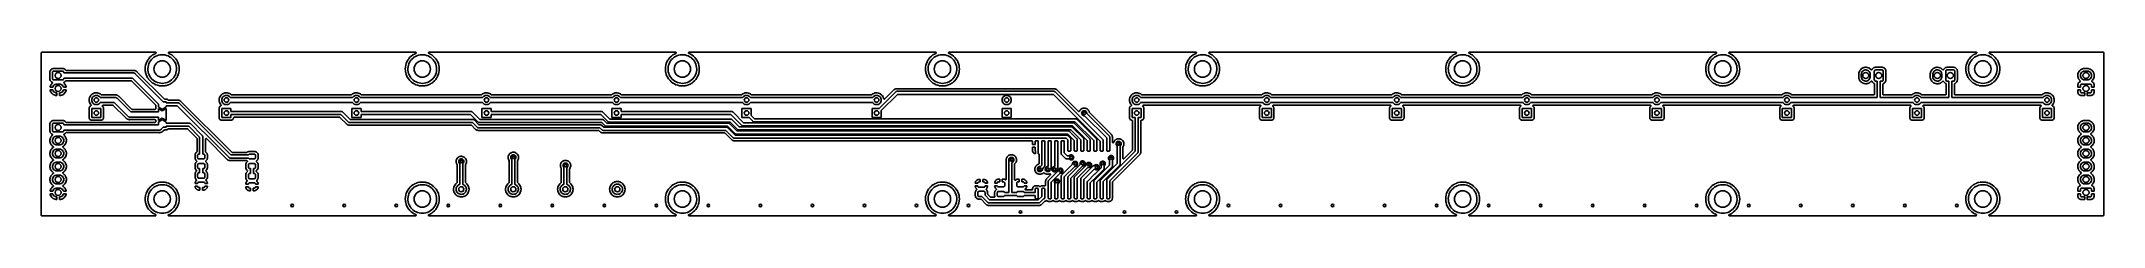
# Model space of a CAD drawing. Extents: x 14 to 417, y -139 to -107.
import ezdxf

# ---------------------------------------------------------------- set-up
doc = ezdxf.new("R2010")
doc.units = 0
doc.layers.add('BLACK', color=7, linetype='CONTINUOUS')

msp = doc.modelspace()

# ---------------------------------------------------------------- linework, layer by layer
at = {"layer": 'BLACK', "linetype": 'CONTINUOUS'}
for p, q in [((14.4785, -107.314), (14.4985, -107.246)), ((14.4785, -139.065), (14.4785, -107.314)), ((14.4985, -107.246), (14.5522, -107.2)), ((14.5522, -107.2), (14.6045, -107.188)), ((14.6045, -107.188), (36.7849, -107.188)), ((35.3726, -108.617), (35.2659, -108.774)), ((35.4659, -108.48), (35.3726, -108.617)), ((35.4678, -108.478), (35.4659, -108.48)), ((35.4659, -108.48), (35.4659, -108.48)), ((35.7006, -108.205), (35.4678, -108.478)), ((35.9614, -107.959), (35.7006, -108.205)), ((35.8008, -108.892), (35.9997, -108.638)), ((36.2386, -107.75), (35.9614, -107.959)), ((35.9997, -108.638), (36.2264, -108.409)), ((36.2264, -108.409), (36.478, -108.208)), ((36.2445, -107.745), (36.2386, -107.75)), ((36.2472, -107.743), (36.2445, -107.745)), ((36.2445, -107.745), (36.2445, -107.745)), ((36.5547, -107.559), (36.2472, -107.743)), ((36.478, -108.208), (36.7511, -108.036)), ((36.8375, -107.429), (36.5547, -107.559)), ((36.7511, -108.036), (37.042, -107.898)), ((36.7849, -107.188), (36.853, -107.209)), ((36.8801, -107.397), (36.8375, -107.429)), ((36.853, -107.209), (36.8995, -107.262)), ((36.9096, -107.332), (36.8801, -107.397)), ((36.8995, -107.262), (36.9096, -107.332)), ((37.042, -107.898), (37.347, -107.793)), ((37.347, -107.793), (37.662, -107.724)), ((37.662, -107.724), (37.9827, -107.692)), ((37.9827, -107.692), (38.3051, -107.698)), ((38.3051, -107.698), (38.6247, -107.74)), ((38.6247, -107.74), (38.9373, -107.818)), ((38.9373, -107.818), (39.2389, -107.932)), ((39.2389, -107.932), (39.5253, -108.08)), ((39.2903, -107.314), (39.3107, -107.246)), ((39.3098, -107.382), (39.2903, -107.314)), ((39.3632, -107.429), (39.3098, -107.382)), ((39.3107, -107.246), (39.3646, -107.2)), ((39.4865, -107.486), (39.3632, -107.429)), ((39.3646, -107.2), (39.4163, -107.188)), ((39.4163, -107.188), (87.5849, -107.188)), ((39.6555, -107.564), (39.4865, -107.486)), ((39.5253, -108.08), (39.7929, -108.26)), ((39.6584, -107.566), (39.6555, -107.564)), ((39.9595, -107.748), (39.6584, -107.566)), ((39.6584, -107.566), (39.6584, -107.566)), ((39.7929, -108.26), (40.038, -108.469)), ((39.9624, -107.75), (39.9595, -107.748)), ((39.9595, -107.748), (39.9595, -107.748)), ((40.2475, -107.967), (39.9624, -107.75)), ((40.038, -108.469), (40.2574, -108.705)), ((40.5074, -108.213), (40.2475, -107.967)), ((40.2574, -108.705), (40.4483, -108.965)), ((40.7392, -108.487), (40.5074, -108.213)), ((40.9401, -108.783), (40.7392, -108.487)), ((86.1726, -108.617), (86.0659, -108.774)), ((86.2659, -108.48), (86.1726, -108.617)), ((86.2678, -108.478), (86.2659, -108.48)), ((86.2659, -108.48), (86.2659, -108.48)), ((86.5006, -108.205), (86.2678, -108.478)), ((86.7614, -107.959), (86.5006, -108.205)), ((86.6008, -108.892), (86.7997, -108.638)), ((87.0386, -107.75), (86.7614, -107.959)), ((86.7997, -108.638), (87.0264, -108.409)), ((87.0264, -108.409), (87.278, -108.208)), ((87.0445, -107.745), (87.0386, -107.75)), ((87.0472, -107.743), (87.0445, -107.745)), ((87.0445, -107.745), (87.0445, -107.745)), ((87.3547, -107.559), (87.0472, -107.743)), ((87.278, -108.208), (87.5511, -108.036)), ((87.6375, -107.429), (87.3547, -107.559)), ((87.5511, -108.036), (87.842, -107.898)), ((87.5849, -107.188), (87.653, -107.209)), ((87.6801, -107.397), (87.6375, -107.429)), ((87.653, -107.209), (87.6995, -107.262)), ((87.7096, -107.332), (87.6801, -107.397)), ((87.6995, -107.262), (87.7096, -107.332)), ((87.842, -107.898), (88.147, -107.793)), ((88.147, -107.793), (88.462, -107.724)), ((88.462, -107.724), (88.7827, -107.692)), ((88.7827, -107.692), (89.1051, -107.698)), ((89.1051, -107.698), (89.4247, -107.74)), ((89.4247, -107.74), (89.7373, -107.818)), ((89.7373, -107.818), (90.0389, -107.932)), ((90.0389, -107.932), (90.3253, -108.08)), ((90.0903, -107.314), (90.1107, -107.246)), ((90.1098, -107.382), (90.0903, -107.314)), ((90.1632, -107.429), (90.1098, -107.382)), ((90.1107, -107.246), (90.1646, -107.2)), ((90.2865, -107.486), (90.1632, -107.429)), ((90.1646, -107.2), (90.2163, -107.188)), ((90.2163, -107.188), (138.385, -107.188)), ((90.4555, -107.564), (90.2865, -107.486)), ((90.3253, -108.08), (90.5929, -108.26)), ((90.4584, -107.566), (90.4555, -107.564)), ((90.7595, -107.748), (90.4584, -107.566)), ((90.4584, -107.566), (90.4584, -107.566)), ((90.5929, -108.26), (90.838, -108.469)), ((90.7624, -107.75), (90.7595, -107.748)), ((90.7595, -107.748), (90.7595, -107.748)), ((91.0475, -107.967), (90.7624, -107.75)), ((90.838, -108.469), (91.0574, -108.705)), ((91.3074, -108.213), (91.0475, -107.967)), ((91.0574, -108.705), (91.2483, -108.965)), ((91.5392, -108.487), (91.3074, -108.213)), ((91.7401, -108.783), (91.5392, -108.487)), ((136.973, -108.617), (136.866, -108.774)), ((137.066, -108.48), (136.973, -108.617)), ((137.068, -108.478), (137.066, -108.48)), ((137.066, -108.48), (137.066, -108.48)), ((137.301, -108.205), (137.068, -108.478)), ((137.561, -107.959), (137.301, -108.205)), ((137.401, -108.892), (137.6, -108.638)), ((137.839, -107.75), (137.561, -107.959)), ((137.6, -108.638), (137.826, -108.409)), ((137.826, -108.409), (138.078, -108.208)), ((137.844, -107.745), (137.839, -107.75)), ((137.847, -107.743), (137.844, -107.745)), ((137.844, -107.745), (137.844, -107.745)), ((138.155, -107.559), (137.847, -107.743)), ((138.078, -108.208), (138.351, -108.036)), ((138.438, -107.429), (138.155, -107.559)), ((138.351, -108.036), (138.642, -107.898)), ((138.385, -107.188), (138.453, -107.209)), ((138.48, -107.397), (138.438, -107.429)), ((138.453, -107.209), (138.5, -107.262)), ((138.51, -107.332), (138.48, -107.397)), ((138.5, -107.262), (138.51, -107.332)), ((138.642, -107.898), (138.947, -107.793)), ((138.947, -107.793), (139.262, -107.724)), ((139.262, -107.724), (139.583, -107.692)), ((139.583, -107.692), (139.905, -107.698)), ((139.905, -107.698), (140.225, -107.74)), ((140.225, -107.74), (140.537, -107.818)), ((140.537, -107.818), (140.839, -107.932)), ((140.839, -107.932), (141.125, -108.08)), ((140.89, -107.314), (140.911, -107.246)), ((140.91, -107.382), (140.89, -107.314)), ((140.963, -107.429), (140.91, -107.382)), ((140.911, -107.246), (140.965, -107.2)), ((141.086, -107.486), (140.963, -107.429)), ((140.965, -107.2), (141.016, -107.188)), ((141.016, -107.188), (189.185, -107.188)), ((141.256, -107.564), (141.086, -107.486)), ((141.125, -108.08), (141.393, -108.26)), ((141.258, -107.566), (141.256, -107.564)), ((141.559, -107.748), (141.258, -107.566)), ((141.258, -107.566), (141.258, -107.566)), ((141.393, -108.26), (141.638, -108.469)), ((141.562, -107.75), (141.559, -107.748)), ((141.559, -107.748), (141.559, -107.748)), ((141.847, -107.967), (141.562, -107.75)), ((141.638, -108.469), (141.857, -108.705)), ((142.107, -108.213), (141.847, -107.967)), ((141.857, -108.705), (142.048, -108.965)), ((142.339, -108.487), (142.107, -108.213)), ((142.54, -108.783), (142.339, -108.487)), ((187.773, -108.617), (187.666, -108.774)), ((187.866, -108.48), (187.773, -108.617)), ((187.868, -108.478), (187.866, -108.48)), ((187.866, -108.48), (187.866, -108.48)), ((188.101, -108.205), (187.868, -108.478)), ((188.361, -107.959), (188.101, -108.205)), ((188.201, -108.892), (188.4, -108.638)), ((188.639, -107.75), (188.361, -107.959)), ((188.4, -108.638), (188.626, -108.409)), ((188.626, -108.409), (188.878, -108.208)), ((188.644, -107.745), (188.639, -107.75)), ((188.647, -107.743), (188.644, -107.745)), ((188.644, -107.745), (188.644, -107.745)), ((188.955, -107.559), (188.647, -107.743)), ((188.878, -108.208), (189.151, -108.036)), ((189.238, -107.429), (188.955, -107.559)), ((189.151, -108.036), (189.442, -107.898)), ((189.185, -107.188), (189.253, -107.209)), ((189.28, -107.397), (189.238, -107.429)), ((189.253, -107.209), (189.3, -107.262)), ((189.31, -107.332), (189.28, -107.397)), ((189.3, -107.262), (189.31, -107.332)), ((189.442, -107.898), (189.747, -107.793)), ((189.747, -107.793), (190.062, -107.724)), ((190.062, -107.724), (190.383, -107.692)), ((190.383, -107.692), (190.705, -107.698)), ((190.705, -107.698), (191.025, -107.74)), ((191.025, -107.74), (191.337, -107.818)), ((191.337, -107.818), (191.639, -107.932)), ((191.639, -107.932), (191.925, -108.08)), ((191.69, -107.314), (191.711, -107.246)), ((191.71, -107.382), (191.69, -107.314)), ((191.763, -107.429), (191.71, -107.382)), ((191.711, -107.246), (191.765, -107.2)), ((191.886, -107.486), (191.763, -107.429)), ((191.765, -107.2), (191.816, -107.188)), ((191.816, -107.188), (239.985, -107.188)), ((192.056, -107.564), (191.886, -107.486)), ((191.925, -108.08), (192.193, -108.26)), ((192.058, -107.566), (192.056, -107.564)), ((192.359, -107.748), (192.058, -107.566)), ((192.058, -107.566), (192.058, -107.566)), ((192.193, -108.26), (192.438, -108.469)), ((192.362, -107.75), (192.359, -107.748)), ((192.359, -107.748), (192.359, -107.748)), ((192.647, -107.967), (192.362, -107.75)), ((192.438, -108.469), (192.657, -108.705)), ((192.907, -108.213), (192.647, -107.967)), ((192.657, -108.705), (192.848, -108.965)), ((193.139, -108.487), (192.907, -108.213)), ((193.34, -108.783), (193.139, -108.487)), ((238.573, -108.617), (238.466, -108.774)), ((238.666, -108.48), (238.573, -108.617)), ((238.668, -108.478), (238.666, -108.48)), ((238.666, -108.48), (238.666, -108.48)), ((238.901, -108.205), (238.668, -108.478)), ((239.161, -107.959), (238.901, -108.205)), ((239.001, -108.892), (239.2, -108.638)), ((239.439, -107.75), (239.161, -107.959)), ((239.2, -108.638), (239.426, -108.409)), ((239.426, -108.409), (239.678, -108.208)), ((239.444, -107.745), (239.439, -107.75)), ((239.447, -107.743), (239.444, -107.745)), ((239.444, -107.745), (239.444, -107.745)), ((239.755, -107.559), (239.447, -107.743)), ((239.678, -108.208), (239.951, -108.036)), ((240.038, -107.429), (239.755, -107.559)), ((239.951, -108.036), (240.242, -107.898)), ((239.985, -107.188), (240.053, -107.209)), ((240.08, -107.397), (240.038, -107.429)), ((240.053, -107.209), (240.1, -107.262)), ((240.11, -107.332), (240.08, -107.397)), ((240.1, -107.262), (240.11, -107.332)), ((240.242, -107.898), (240.547, -107.793)), ((240.547, -107.793), (240.862, -107.724)), ((240.862, -107.724), (241.183, -107.692)), ((241.183, -107.692), (241.505, -107.698)), ((241.505, -107.698), (241.825, -107.74)), ((241.825, -107.74), (242.137, -107.818)), ((242.137, -107.818), (242.439, -107.932)), ((242.439, -107.932), (242.725, -108.08)), ((242.49, -107.314), (242.511, -107.246)), ((242.51, -107.382), (242.49, -107.314)), ((242.563, -107.429), (242.51, -107.382)), ((242.511, -107.246), (242.565, -107.2)), ((242.686, -107.486), (242.563, -107.429)), ((242.565, -107.2), (242.616, -107.188)), ((242.616, -107.188), (290.785, -107.188)), ((242.856, -107.564), (242.686, -107.486)), ((242.725, -108.08), (242.993, -108.26)), ((242.858, -107.566), (242.856, -107.564)), ((243.159, -107.748), (242.858, -107.566)), ((242.858, -107.566), (242.858, -107.566)), ((242.993, -108.26), (243.238, -108.469)), ((243.162, -107.75), (243.159, -107.748)), ((243.159, -107.748), (243.159, -107.748)), ((243.447, -107.967), (243.162, -107.75)), ((243.238, -108.469), (243.457, -108.705)), ((243.707, -108.213), (243.447, -107.967)), ((243.457, -108.705), (243.648, -108.965)), ((243.939, -108.487), (243.707, -108.213)), ((244.14, -108.783), (243.939, -108.487)), ((289.373, -108.617), (289.266, -108.774)), ((289.466, -108.48), (289.373, -108.617)), ((289.468, -108.478), (289.466, -108.48)), ((289.466, -108.48), (289.466, -108.48)), ((289.701, -108.205), (289.468, -108.478)), ((289.961, -107.959), (289.701, -108.205)), ((289.801, -108.892), (290, -108.638)), ((290.239, -107.75), (289.961, -107.959)), ((290, -108.638), (290.226, -108.409)), ((290.226, -108.409), (290.478, -108.208)), ((290.244, -107.745), (290.239, -107.75)), ((290.247, -107.743), (290.244, -107.745)), ((290.244, -107.745), (290.244, -107.745)), ((290.555, -107.559), (290.247, -107.743)), ((290.478, -108.208), (290.751, -108.036)), ((290.838, -107.429), (290.555, -107.559)), ((290.751, -108.036), (291.042, -107.898)), ((290.785, -107.188), (290.853, -107.209)), ((290.88, -107.397), (290.838, -107.429)), ((290.853, -107.209), (290.9, -107.262)), ((290.91, -107.332), (290.88, -107.397)), ((290.9, -107.262), (290.91, -107.332)), ((291.042, -107.898), (291.347, -107.793)), ((291.347, -107.793), (291.662, -107.724)), ((291.662, -107.724), (291.983, -107.692)), ((291.983, -107.692), (292.305, -107.698)), ((292.305, -107.698), (292.625, -107.74)), ((292.625, -107.74), (292.937, -107.818)), ((292.937, -107.818), (293.239, -107.932)), ((293.239, -107.932), (293.525, -108.08)), ((293.29, -107.314), (293.311, -107.246)), ((293.31, -107.382), (293.29, -107.314)), ((293.363, -107.429), (293.31, -107.382)), ((293.311, -107.246), (293.365, -107.2)), ((293.486, -107.486), (293.363, -107.429)), ((293.365, -107.2), (293.416, -107.188)), ((293.416, -107.188), (341.585, -107.188)), ((293.656, -107.564), (293.486, -107.486)), ((293.525, -108.08), (293.793, -108.26)), ((293.658, -107.566), (293.656, -107.564)), ((293.959, -107.748), (293.658, -107.566)), ((293.658, -107.566), (293.658, -107.566)), ((293.793, -108.26), (294.038, -108.469)), ((293.962, -107.75), (293.959, -107.748)), ((293.959, -107.748), (293.959, -107.748)), ((294.247, -107.967), (293.962, -107.75)), ((294.038, -108.469), (294.257, -108.705)), ((294.507, -108.213), (294.247, -107.967)), ((294.257, -108.705), (294.448, -108.965)), ((294.739, -108.487), (294.507, -108.213)), ((294.94, -108.783), (294.739, -108.487)), ((340.173, -108.617), (340.066, -108.774)), ((340.266, -108.48), (340.173, -108.617)), ((340.268, -108.478), (340.266, -108.48)), ((340.266, -108.48), (340.266, -108.48)), ((340.501, -108.205), (340.268, -108.478)), ((340.761, -107.959), (340.501, -108.205)), ((340.601, -108.892), (340.8, -108.638)), ((341.039, -107.75), (340.761, -107.959)), ((340.8, -108.638), (341.026, -108.409)), ((341.026, -108.409), (341.278, -108.208)), ((341.044, -107.745), (341.039, -107.75)), ((341.047, -107.743), (341.044, -107.745)), ((341.044, -107.745), (341.044, -107.745)), ((341.355, -107.559), (341.047, -107.743)), ((341.278, -108.208), (341.551, -108.036)), ((341.638, -107.429), (341.355, -107.559)), ((341.551, -108.036), (341.842, -107.898)), ((341.585, -107.188), (341.653, -107.209)), ((341.68, -107.397), (341.638, -107.429)), ((341.653, -107.209), (341.7, -107.262)), ((341.71, -107.332), (341.68, -107.397)), ((341.7, -107.262), (341.71, -107.332)), ((341.842, -107.898), (342.147, -107.793)), ((342.147, -107.793), (342.462, -107.724)), ((342.462, -107.724), (342.783, -107.692)), ((342.783, -107.692), (343.105, -107.698)), ((343.105, -107.698), (343.425, -107.74)), ((343.425, -107.74), (343.737, -107.818)), ((343.737, -107.818), (344.039, -107.932)), ((344.039, -107.932), (344.325, -108.08)), ((344.09, -107.314), (344.111, -107.246)), ((344.11, -107.382), (344.09, -107.314)), ((344.163, -107.429), (344.11, -107.382)), ((344.111, -107.246), (344.165, -107.2)), ((344.286, -107.486), (344.163, -107.429)), ((344.165, -107.2), (344.216, -107.188)), ((344.216, -107.188), (392.385, -107.188)), ((344.456, -107.564), (344.286, -107.486)), ((344.325, -108.08), (344.593, -108.26)), ((344.458, -107.566), (344.456, -107.564)), ((344.759, -107.748), (344.458, -107.566)), ((344.458, -107.566), (344.458, -107.566)), ((344.593, -108.26), (344.838, -108.469)), ((344.762, -107.75), (344.759, -107.748)), ((344.759, -107.748), (344.759, -107.748)), ((345.047, -107.967), (344.762, -107.75)), ((344.838, -108.469), (345.057, -108.705)), ((345.307, -108.213), (345.047, -107.967)), ((345.057, -108.705), (345.248, -108.965)), ((345.539, -108.487), (345.307, -108.213)), ((345.74, -108.783), (345.539, -108.487)), ((390.973, -108.617), (390.866, -108.774)), ((391.066, -108.48), (390.973, -108.617)), ((391.068, -108.478), (391.066, -108.48)), ((391.066, -108.48), (391.066, -108.48)), ((391.301, -108.205), (391.068, -108.478)), ((391.561, -107.959), (391.301, -108.205)), ((391.401, -108.892), (391.6, -108.638)), ((391.839, -107.75), (391.561, -107.959)), ((391.6, -108.638), (391.826, -108.409)), ((391.826, -108.409), (392.078, -108.208)), ((391.844, -107.745), (391.839, -107.75)), ((391.847, -107.743), (391.844, -107.745)), ((391.844, -107.745), (391.844, -107.745)), ((392.155, -107.559), (391.847, -107.743)), ((392.078, -108.208), (392.351, -108.036)), ((392.438, -107.429), (392.155, -107.559)), ((392.351, -108.036), (392.642, -107.898)), ((392.385, -107.188), (392.453, -107.209)), ((392.48, -107.397), (392.438, -107.429)), ((392.453, -107.209), (392.5, -107.262)), ((392.51, -107.332), (392.48, -107.397)), ((392.5, -107.262), (392.51, -107.332)), ((392.642, -107.898), (392.947, -107.793)), ((392.947, -107.793), (393.262, -107.724)), ((393.262, -107.724), (393.583, -107.692)), ((393.583, -107.692), (393.905, -107.698)), ((393.905, -107.698), (394.225, -107.74)), ((394.225, -107.74), (394.537, -107.818)), ((394.537, -107.818), (394.839, -107.932)), ((394.839, -107.932), (395.125, -108.08)), ((394.89, -107.314), (394.911, -107.246)), ((394.91, -107.382), (394.89, -107.314)), ((394.963, -107.429), (394.91, -107.382)), ((394.911, -107.246), (394.965, -107.2)), ((395.086, -107.486), (394.963, -107.429)), ((394.965, -107.2), (395.016, -107.188)), ((395.016, -107.188), (417.195, -107.188)), ((395.256, -107.564), (395.086, -107.486)), ((395.125, -108.08), (395.393, -108.26)), ((395.258, -107.566), (395.256, -107.564)), ((395.559, -107.748), (395.258, -107.566)), ((395.258, -107.566), (395.258, -107.566)), ((395.393, -108.26), (395.638, -108.469)), ((395.562, -107.75), (395.559, -107.748)), ((395.559, -107.748), (395.559, -107.748)), ((395.847, -107.967), (395.562, -107.75)), ((395.638, -108.469), (395.857, -108.705)), ((396.107, -108.213), (395.847, -107.967)), ((395.857, -108.705), (396.048, -108.965)), ((396.339, -108.487), (396.107, -108.213)), ((396.54, -108.783), (396.339, -108.487)), ((417.195, -107.188), (417.264, -107.209)), ((417.264, -107.209), (417.31, -107.262)), ((417.31, -107.262), (417.321, -107.314)), ((417.321, -107.314), (417.321, -139.065)), ((16.1841, -111.015), (16.1765, -111.09)), ((16.1765, -111.09), (16.1765, -112.43)), ((16.1765, -112.43), (16.1768, -112.434)), ((16.1768, -112.434), (16.1768, -112.434)), ((16.1768, -112.434), (16.1852, -112.514)), ((16.1865, -110.992), (16.1841, -111.015)), ((16.1852, -112.514), (16.1875, -112.536)), ((16.1872, -110.985), (16.1865, -110.992)), ((16.1865, -110.992), (16.1865, -110.992)), ((16.2429, -110.817), (16.1872, -110.985)), ((16.1875, -112.536), (16.2434, -112.704)), ((16.2732, -110.768), (16.2429, -110.817)), ((16.2434, -112.704), (16.3365, -112.854)), ((16.3319, -110.673), (16.2732, -110.768)), ((16.3357, -110.667), (16.3319, -110.673)), ((16.3319, -110.673), (16.3319, -110.673)), ((16.4607, -110.542), (16.3357, -110.667)), ((16.6111, -110.448), (16.4607, -110.542)), ((16.6835, -110.424), (16.6111, -110.448)), ((16.7723, -110.395), (16.6835, -110.424)), ((16.685, -111.14), (16.704, -111.044)), ((16.685, -112.38), (16.685, -111.14)), ((16.704, -112.476), (16.685, -112.38)), ((16.704, -111.044), (16.7582, -110.963)), ((16.7582, -112.557), (16.704, -112.476)), ((16.7582, -110.963), (16.8393, -110.909)), ((16.8393, -112.611), (16.7582, -112.557)), ((16.7788, -110.392), (16.7723, -110.395)), ((16.7723, -110.395), (16.7723, -110.395)), ((16.7857, -110.392), (16.7788, -110.392)), ((16.8813, -110.382), (16.7857, -110.392)), ((16.7857, -110.392), (16.7857, -110.392)), ((16.8393, -110.909), (16.935, -110.89)), ((16.935, -112.63), (16.8393, -112.611)), ((16.8814, -110.382), (16.8813, -110.382)), ((16.8846, -110.381), (16.8814, -110.382)), ((18.6754, -110.381), (16.8846, -110.381)), ((16.935, -110.89), (18.625, -110.89)), ((18.625, -112.63), (16.935, -112.63)), ((18.625, -110.89), (18.7207, -110.909)), ((18.7207, -112.611), (18.625, -112.63)), ((18.73, -110.387), (18.6754, -110.381)), ((18.7207, -110.909), (18.8018, -110.963)), ((18.8018, -112.557), (18.7207, -112.611)), ((18.773, -110.392), (18.73, -110.387)), ((18.7799, -110.392), (18.773, -110.392)), ((18.773, -110.392), (18.773, -110.392)), ((18.7864, -110.394), (18.7799, -110.392)), ((18.8657, -110.421), (18.7864, -110.394)), ((18.7864, -110.394), (18.7864, -110.394)), ((18.8018, -110.963), (18.856, -111.044)), ((18.856, -112.476), (18.8018, -112.557)), ((18.856, -111.044), (18.875, -111.14)), ((18.875, -112.38), (18.856, -112.476)), ((18.9477, -110.448), (18.8657, -110.421)), ((18.875, -111.14), (18.875, -111.26)), ((18.875, -111.26), (32.48, -111.26)), ((32.2729, -112.26), (18.875, -112.26)), ((18.875, -112.26), (18.875, -112.38)), ((18.954, -110.452), (18.9477, -110.448)), ((19.0921, -110.537), (18.954, -110.452)), ((18.954, -110.452), (18.954, -110.452)), ((19.0983, -110.541), (19.0921, -110.537)), ((19.2235, -110.666), (19.0983, -110.541)), ((19.2273, -110.672), (19.2235, -110.666)), ((19.2397, -110.692), (19.2273, -110.672)), ((19.2273, -110.672), (19.2273, -110.672)), ((19.2787, -110.731), (19.2397, -110.692)), ((19.2397, -112.828), (19.2924, -112.781)), ((19.3468, -110.751), (19.2787, -110.731)), ((19.2924, -112.781), (19.3469, -112.768)), ((32.426, -110.751), (19.3468, -110.751)), ((19.3469, -112.768), (32.0101, -112.768)), ((32.0101, -112.768), (32.0782, -112.789)), ((32.0782, -112.789), (32.0992, -112.805)), ((37.35, -117.337), (32.2729, -112.26)), ((32.4379, -110.751), (32.426, -110.751)), ((32.4413, -110.751), (32.4379, -110.751)), ((32.4835, -110.747), (32.4413, -110.751)), ((32.48, -111.26), (32.4861, -111.26)), ((32.4897, -110.747), (32.4835, -110.747)), ((32.4861, -111.26), (32.5365, -111.268)), ((32.4972, -110.748), (32.4897, -110.747)), ((32.4897, -110.747), (32.4897, -110.747)), ((32.5266, -110.751), (32.4972, -110.748)), ((32.5323, -110.751), (32.5266, -110.751)), ((32.5332, -110.751), (32.5323, -110.751)), ((32.5368, -110.751), (32.5332, -110.751)), ((32.5365, -111.268), (32.5874, -111.272)), ((32.5403, -110.752), (32.5368, -110.751)), ((32.553, -110.753), (32.5403, -110.752)), ((32.5403, -110.752), (32.5403, -110.752)), ((32.5866, -110.757), (32.553, -110.753)), ((32.5877, -110.757), (32.5866, -110.757)), ((32.5874, -111.272), (32.6063, -111.279)), ((32.6803, -110.767), (32.5877, -110.757)), ((32.6063, -111.279), (32.6262, -111.282)), ((32.6262, -111.282), (32.6724, -111.304)), ((32.6724, -111.304), (32.7201, -111.321)), ((32.6854, -110.768), (32.6803, -110.767)), ((32.6907, -110.769), (32.6854, -110.768)), ((32.7794, -110.797), (32.6907, -110.769)), ((32.7201, -111.321), (32.7363, -111.334)), ((32.7363, -111.334), (32.7545, -111.342)), ((32.7545, -111.342), (32.7927, -111.376)), ((32.7805, -110.797), (32.7794, -110.797)), ((32.8694, -110.824), (32.7805, -110.797)), ((32.7927, -111.376), (32.8336, -111.406)), ((32.8336, -111.406), (38.3071, -116.88)), ((32.8741, -110.827), (32.8694, -110.824)), ((32.8792, -110.829), (32.8741, -110.827)), ((32.8846, -110.832), (32.8792, -110.829)), ((32.9608, -110.873), (32.8846, -110.832)), ((32.8846, -110.832), (32.8846, -110.832)), ((32.9619, -110.874), (32.9608, -110.873)), ((33.0437, -110.918), (32.9619, -110.874)), ((33.0479, -110.921), (33.0437, -110.918)), ((33.0525, -110.924), (33.0479, -110.921)), ((33.1239, -110.984), (33.0525, -110.924)), ((33.1247, -110.984), (33.1239, -110.984)), ((33.1579, -111.012), (33.1247, -110.984)), ((33.1601, -111.014), (33.1579, -111.012)), ((33.1619, -111.016), (33.1601, -111.014)), ((33.1656, -111.019), (33.1619, -111.016)), ((33.204, -111.051), (33.1656, -111.019)), ((33.2079, -111.056), (33.204, -111.051)), ((33.2278, -111.08), (33.2079, -111.056)), ((33.2369, -111.091), (33.2278, -111.08)), ((38.4756, -116.329), (33.2369, -111.091)), ((34.8073, -110.121), (34.7867, -110.478)), ((34.7867, -110.478), (34.8048, -110.836)), ((34.8048, -110.836), (34.8053, -110.84)), ((34.8053, -110.84), (34.8053, -110.84)), ((34.8053, -110.84), (34.8353, -111.027)), ((34.8664, -109.767), (34.8073, -110.121)), ((34.8353, -111.027), (34.8615, -111.19)), ((34.8615, -111.19), (34.956, -111.536)), ((34.9603, -109.433), (34.8664, -109.767)), ((34.956, -111.536), (35.0874, -111.869)), ((34.9625, -109.425), (34.9603, -109.433)), ((34.9634, -109.422), (34.9625, -109.425)), ((34.9625, -109.425), (34.9625, -109.425)), ((35.0971, -109.09), (34.9634, -109.422)), ((35.0874, -111.869), (35.1157, -111.923)), ((35.2659, -108.774), (35.0971, -109.09)), ((35.1157, -111.923), (35.2387, -112.158)), ((35.2387, -112.158), (35.254, -112.187)), ((35.254, -112.187), (35.2559, -112.189)), ((35.2559, -112.189), (35.2559, -112.189)), ((35.2559, -112.189), (35.4238, -112.439)), ((35.3014, -110.402), (35.33, -110.081)), ((35.3098, -110.724), (35.3014, -110.402)), ((35.3552, -111.043), (35.3098, -110.724)), ((35.33, -110.081), (35.3954, -109.765)), ((35.437, -111.355), (35.3552, -111.043)), ((35.3954, -109.765), (35.4966, -109.459)), ((35.4238, -112.439), (35.4538, -112.484)), ((35.5541, -111.656), (35.437, -111.355)), ((35.4538, -112.484), (35.6847, -112.758)), ((35.4966, -109.459), (35.6323, -109.167)), ((35.705, -111.94), (35.5541, -111.656)), ((35.6323, -109.167), (35.8008, -108.892)), ((35.6847, -112.758), (35.9438, -113.006)), ((35.8876, -112.206), (35.705, -111.94)), ((36.0995, -112.449), (35.8876, -112.206)), ((36.3379, -112.666), (36.0995, -112.449)), ((36.5997, -112.854), (36.3379, -112.666)), ((39.9073, -112.629), (39.6495, -112.822)), ((40.1411, -112.407), (39.9073, -112.629)), ((40.3479, -112.159), (40.1411, -112.407)), ((40.2298, -113.028), (40.4915, -112.783)), ((40.5249, -111.89), (40.3479, -112.159)), ((40.4483, -108.965), (40.608, -109.245)), ((40.4915, -112.783), (40.7251, -112.512)), ((40.6697, -111.602), (40.5249, -111.89)), ((40.608, -109.245), (40.7345, -109.542)), ((40.7805, -111.299), (40.6697, -111.602)), ((40.7251, -112.512), (40.8317, -112.357)), ((40.7345, -109.542), (40.826, -109.851)), ((40.8557, -110.986), (40.7805, -111.299)), ((40.826, -109.851), (40.8814, -110.168)), ((40.8317, -112.357), (40.9262, -112.219)), ((40.8945, -110.666), (40.8557, -110.986)), ((40.8814, -110.168), (40.9, -110.49)), ((40.9, -110.49), (40.8945, -110.666)), ((40.9262, -112.219), (40.9281, -112.216)), ((40.9262, -112.219), (40.9262, -112.219)), ((40.9281, -112.216), (40.9297, -112.213)), ((40.9297, -112.213), (41.0802, -111.934)), ((40.9297, -112.213), (40.9297, -112.213)), ((40.9417, -108.787), (40.9401, -108.783)), ((41.0778, -109.043), (40.9417, -108.787)), ((40.9417, -108.787), (40.9417, -108.787)), ((41.1078, -109.1), (41.0778, -109.043)), ((41.0802, -111.934), (41.098, -111.901)), ((41.098, -111.901), (41.2328, -111.569)), ((41.1091, -109.103), (41.1078, -109.1)), ((41.2372, -109.425), (41.1091, -109.103)), ((41.2328, -111.569), (41.2431, -111.533)), ((41.2403, -109.433), (41.2372, -109.425)), ((41.3361, -109.779), (41.2403, -109.433)), ((41.2431, -111.533), (41.2901, -111.368)), ((41.2901, -111.368), (41.331, -111.224)), ((41.331, -111.224), (41.3538, -111.091)), ((41.394, -110.132), (41.3361, -109.779)), ((41.3538, -111.091), (41.3908, -110.874)), ((41.3908, -110.874), (41.3914, -110.871)), ((41.3908, -110.874), (41.3908, -110.874)), ((41.3914, -110.871), (41.3928, -110.848)), ((41.3928, -110.848), (41.4132, -110.515)), ((41.4134, -110.49), (41.394, -110.132)), ((41.4132, -110.515), (41.4133, -110.513)), ((41.4133, -110.513), (41.4134, -110.49)), ((85.6073, -110.121), (85.5867, -110.478)), ((85.5867, -110.478), (85.6048, -110.836)), ((85.6048, -110.836), (85.6053, -110.84)), ((85.6053, -110.84), (85.6053, -110.84)), ((85.6053, -110.84), (85.6353, -111.027)), ((85.6664, -109.767), (85.6073, -110.121)), ((85.6353, -111.027), (85.6615, -111.19)), ((85.6615, -111.19), (85.756, -111.536)), ((85.7603, -109.433), (85.6664, -109.767)), ((85.756, -111.536), (85.8874, -111.869)), ((85.7625, -109.425), (85.7603, -109.433)), ((85.7634, -109.422), (85.7625, -109.425)), ((85.7625, -109.425), (85.7625, -109.425)), ((85.8971, -109.09), (85.7634, -109.422)), ((85.8874, -111.869), (85.9157, -111.923)), ((86.0659, -108.774), (85.8971, -109.09)), ((85.9157, -111.923), (86.0387, -112.158)), ((86.0387, -112.158), (86.054, -112.187)), ((86.054, -112.187), (86.0559, -112.189)), ((86.0559, -112.189), (86.0559, -112.189)), ((86.0559, -112.189), (86.2238, -112.439)), ((86.1014, -110.402), (86.13, -110.081)), ((86.1098, -110.724), (86.1014, -110.402)), ((86.1552, -111.043), (86.1098, -110.724)), ((86.13, -110.081), (86.1954, -109.765)), ((86.237, -111.355), (86.1552, -111.043)), ((86.1954, -109.765), (86.2966, -109.459)), ((86.2238, -112.439), (86.2538, -112.484)), ((86.3541, -111.656), (86.237, -111.355)), ((86.2538, -112.484), (86.4847, -112.758)), ((86.2966, -109.459), (86.4323, -109.167)), ((86.505, -111.94), (86.3541, -111.656)), ((86.4323, -109.167), (86.6008, -108.892)), ((86.4847, -112.758), (86.7438, -113.006)), ((86.6876, -112.206), (86.505, -111.94)), ((86.8995, -112.449), (86.6876, -112.206)), ((87.1379, -112.666), (86.8995, -112.449)), ((87.3997, -112.854), (87.1379, -112.666)), ((90.7073, -112.629), (90.4495, -112.822)), ((90.9411, -112.407), (90.7073, -112.629)), ((91.1479, -112.159), (90.9411, -112.407)), ((91.0298, -113.028), (91.2915, -112.783)), ((91.3249, -111.89), (91.1479, -112.159)), ((91.2483, -108.965), (91.408, -109.245)), ((91.2915, -112.783), (91.5251, -112.512)), ((91.4697, -111.602), (91.3249, -111.89)), ((91.408, -109.245), (91.5345, -109.542)), ((91.5805, -111.299), (91.4697, -111.602)), ((91.5251, -112.512), (91.6317, -112.357)), ((91.5345, -109.542), (91.626, -109.851)), ((91.6557, -110.986), (91.5805, -111.299)), ((91.626, -109.851), (91.6814, -110.168)), ((91.6317, -112.357), (91.7262, -112.219)), ((91.6945, -110.666), (91.6557, -110.986)), ((91.6814, -110.168), (91.7, -110.49)), ((91.7, -110.49), (91.6945, -110.666)), ((91.7262, -112.219), (91.7281, -112.216)), ((91.7262, -112.219), (91.7262, -112.219)), ((91.7281, -112.216), (91.7297, -112.213)), ((91.7297, -112.213), (91.8802, -111.934)), ((91.7297, -112.213), (91.7297, -112.213)), ((91.7417, -108.787), (91.7401, -108.783)), ((91.8778, -109.043), (91.7417, -108.787)), ((91.7417, -108.787), (91.7417, -108.787)), ((91.9078, -109.1), (91.8778, -109.043)), ((91.8802, -111.934), (91.898, -111.901)), ((91.898, -111.901), (92.0328, -111.569)), ((91.9091, -109.103), (91.9078, -109.1)), ((92.0372, -109.425), (91.9091, -109.103)), ((92.0328, -111.569), (92.0431, -111.533)), ((92.0403, -109.433), (92.0372, -109.425)), ((92.1361, -109.779), (92.0403, -109.433)), ((92.0431, -111.533), (92.0901, -111.368)), ((92.0901, -111.368), (92.131, -111.224)), ((92.131, -111.224), (92.1538, -111.091)), ((92.194, -110.132), (92.1361, -109.779)), ((92.1538, -111.091), (92.1908, -110.874)), ((92.1908, -110.874), (92.1914, -110.871)), ((92.1908, -110.874), (92.1908, -110.874)), ((92.1914, -110.871), (92.1928, -110.848)), ((92.1928, -110.848), (92.2132, -110.515)), ((92.2134, -110.49), (92.194, -110.132)), ((92.2132, -110.515), (92.2133, -110.513)), ((92.2133, -110.513), (92.2134, -110.49)), ((136.407, -110.121), (136.387, -110.478)), ((136.387, -110.478), (136.405, -110.836)), ((136.405, -110.836), (136.405, -110.84)), ((136.405, -110.84), (136.405, -110.84)), ((136.405, -110.84), (136.435, -111.027)), ((136.466, -109.767), (136.407, -110.121)), ((136.435, -111.027), (136.461, -111.19)), ((136.461, -111.19), (136.556, -111.536)), ((136.56, -109.433), (136.466, -109.767)), ((136.556, -111.536), (136.687, -111.869)), ((136.562, -109.425), (136.56, -109.433)), ((136.563, -109.422), (136.562, -109.425)), ((136.562, -109.425), (136.562, -109.425)), ((136.697, -109.09), (136.563, -109.422)), ((136.687, -111.869), (136.716, -111.923)), ((136.866, -108.774), (136.697, -109.09)), ((136.716, -111.923), (136.839, -112.158)), ((136.839, -112.158), (136.854, -112.187)), ((136.854, -112.187), (136.856, -112.189)), ((136.856, -112.189), (136.856, -112.189)), ((136.856, -112.189), (137.024, -112.439)), ((136.901, -110.402), (136.93, -110.081)), ((136.91, -110.724), (136.901, -110.402)), ((136.955, -111.043), (136.91, -110.724)), ((136.93, -110.081), (136.995, -109.765)), ((137.037, -111.355), (136.955, -111.043)), ((136.995, -109.765), (137.097, -109.459)), ((137.024, -112.439), (137.054, -112.484)), ((137.154, -111.656), (137.037, -111.355)), ((137.054, -112.484), (137.285, -112.758)), ((137.097, -109.459), (137.232, -109.167)), ((137.305, -111.94), (137.154, -111.656)), ((137.232, -109.167), (137.401, -108.892)), ((137.285, -112.758), (137.544, -113.006)), ((137.488, -112.206), (137.305, -111.94)), ((137.699, -112.449), (137.488, -112.206)), ((137.938, -112.666), (137.699, -112.449)), ((138.2, -112.854), (137.938, -112.666)), ((141.507, -112.629), (141.249, -112.822)), ((141.741, -112.407), (141.507, -112.629)), ((141.948, -112.159), (141.741, -112.407)), ((141.83, -113.028), (142.091, -112.783)), ((142.125, -111.89), (141.948, -112.159)), ((142.048, -108.965), (142.208, -109.245)), ((142.091, -112.783), (142.325, -112.512)), ((142.27, -111.602), (142.125, -111.89)), ((142.208, -109.245), (142.334, -109.542)), ((142.38, -111.299), (142.27, -111.602)), ((142.325, -112.512), (142.432, -112.357)), ((142.334, -109.542), (142.426, -109.851)), ((142.456, -110.986), (142.38, -111.299)), ((142.426, -109.851), (142.481, -110.168)), ((142.432, -112.357), (142.526, -112.219)), ((142.494, -110.666), (142.456, -110.986)), ((142.481, -110.168), (142.5, -110.49)), ((142.5, -110.49), (142.494, -110.666)), ((142.526, -112.219), (142.528, -112.216)), ((142.526, -112.219), (142.526, -112.219)), ((142.528, -112.216), (142.53, -112.213)), ((142.53, -112.213), (142.68, -111.934)), ((142.53, -112.213), (142.53, -112.213)), ((142.542, -108.787), (142.54, -108.783)), ((142.678, -109.043), (142.542, -108.787)), ((142.542, -108.787), (142.542, -108.787)), ((142.708, -109.1), (142.678, -109.043)), ((142.68, -111.934), (142.698, -111.901)), ((142.698, -111.901), (142.833, -111.569)), ((142.709, -109.103), (142.708, -109.1)), ((142.837, -109.425), (142.709, -109.103)), ((142.833, -111.569), (142.843, -111.533)), ((142.84, -109.433), (142.837, -109.425)), ((142.936, -109.779), (142.84, -109.433)), ((142.843, -111.533), (142.89, -111.368)), ((142.89, -111.368), (142.931, -111.224)), ((142.931, -111.224), (142.954, -111.091)), ((142.994, -110.132), (142.936, -109.779)), ((142.954, -111.091), (142.991, -110.874)), ((142.991, -110.871), (142.993, -110.848)), ((142.991, -110.874), (142.991, -110.871)), ((142.991, -110.874), (142.991, -110.874)), ((142.993, -110.848), (143.013, -110.515)), ((143.013, -110.49), (142.994, -110.132)), ((143.013, -110.513), (143.013, -110.49)), ((143.013, -110.515), (143.013, -110.513)), ((187.207, -110.121), (187.187, -110.478)), ((187.187, -110.478), (187.205, -110.836)), ((187.205, -110.836), (187.205, -110.84)), ((187.205, -110.84), (187.205, -110.84)), ((187.205, -110.84), (187.235, -111.027)), ((187.266, -109.767), (187.207, -110.121)), ((187.235, -111.027), (187.261, -111.19)), ((187.261, -111.19), (187.356, -111.536)), ((187.36, -109.433), (187.266, -109.767)), ((187.356, -111.536), (187.487, -111.869)), ((187.362, -109.425), (187.36, -109.433)), ((187.363, -109.422), (187.362, -109.425)), ((187.362, -109.425), (187.362, -109.425)), ((187.497, -109.09), (187.363, -109.422)), ((187.487, -111.869), (187.516, -111.923)), ((187.666, -108.774), (187.497, -109.09)), ((187.516, -111.923), (187.639, -112.158)), ((187.639, -112.158), (187.654, -112.187)), ((187.654, -112.187), (187.656, -112.189)), ((187.656, -112.189), (187.656, -112.189)), ((187.656, -112.189), (187.824, -112.439)), ((187.701, -110.402), (187.73, -110.081)), ((187.71, -110.724), (187.701, -110.402)), ((187.755, -111.043), (187.71, -110.724)), ((187.73, -110.081), (187.795, -109.765)), ((187.837, -111.355), (187.755, -111.043)), ((187.795, -109.765), (187.897, -109.459)), ((187.824, -112.439), (187.854, -112.484)), ((187.954, -111.656), (187.837, -111.355)), ((187.854, -112.484), (188.085, -112.758)), ((187.897, -109.459), (188.032, -109.167)), ((188.105, -111.94), (187.954, -111.656)), ((188.032, -109.167), (188.201, -108.892)), ((188.085, -112.758), (188.344, -113.006)), ((188.288, -112.206), (188.105, -111.94)), ((188.499, -112.449), (188.288, -112.206)), ((188.738, -112.666), (188.499, -112.449)), ((189, -112.854), (188.738, -112.666)), ((192.307, -112.629), (192.049, -112.822)), ((192.541, -112.407), (192.307, -112.629)), ((192.748, -112.159), (192.541, -112.407)), ((192.63, -113.028), (192.891, -112.783)), ((192.925, -111.89), (192.748, -112.159)), ((192.848, -108.965), (193.008, -109.245)), ((192.891, -112.783), (193.125, -112.512)), ((193.07, -111.602), (192.925, -111.89)), ((193.008, -109.245), (193.134, -109.542)), ((193.18, -111.299), (193.07, -111.602)), ((193.125, -112.512), (193.232, -112.357)), ((193.134, -109.542), (193.226, -109.851)), ((193.256, -110.986), (193.18, -111.299)), ((193.226, -109.851), (193.281, -110.168)), ((193.232, -112.357), (193.326, -112.219)), ((193.294, -110.666), (193.256, -110.986)), ((193.281, -110.168), (193.3, -110.49)), ((193.3, -110.49), (193.294, -110.666)), ((193.326, -112.219), (193.328, -112.216)), ((193.326, -112.219), (193.326, -112.219)), ((193.328, -112.216), (193.33, -112.213)), ((193.33, -112.213), (193.48, -111.934)), ((193.33, -112.213), (193.33, -112.213)), ((193.342, -108.787), (193.34, -108.783)), ((193.478, -109.043), (193.342, -108.787)), ((193.342, -108.787), (193.342, -108.787)), ((193.508, -109.1), (193.478, -109.043)), ((193.48, -111.934), (193.498, -111.901)), ((193.498, -111.901), (193.633, -111.569)), ((193.509, -109.103), (193.508, -109.1)), ((193.637, -109.425), (193.509, -109.103)), ((193.633, -111.569), (193.643, -111.533)), ((193.64, -109.433), (193.637, -109.425)), ((193.736, -109.779), (193.64, -109.433)), ((193.643, -111.533), (193.69, -111.368)), ((193.69, -111.368), (193.731, -111.224)), ((193.731, -111.224), (193.754, -111.091)), ((193.794, -110.132), (193.736, -109.779)), ((193.754, -111.091), (193.791, -110.874)), ((193.791, -110.871), (193.793, -110.848)), ((193.791, -110.874), (193.791, -110.871)), ((193.791, -110.874), (193.791, -110.874)), ((193.793, -110.848), (193.813, -110.515)), ((193.813, -110.49), (193.794, -110.132)), ((193.813, -110.513), (193.813, -110.49)), ((193.813, -110.515), (193.813, -110.513)), ((238.007, -110.121), (237.987, -110.478)), ((237.987, -110.478), (238.005, -110.836)), ((238.005, -110.836), (238.005, -110.84)), ((238.005, -110.84), (238.005, -110.84)), ((238.005, -110.84), (238.035, -111.027)), ((238.066, -109.767), (238.007, -110.121)), ((238.035, -111.027), (238.061, -111.19)), ((238.061, -111.19), (238.156, -111.536)), ((238.16, -109.433), (238.066, -109.767)), ((238.156, -111.536), (238.287, -111.869)), ((238.162, -109.425), (238.16, -109.433)), ((238.163, -109.422), (238.162, -109.425)), ((238.162, -109.425), (238.162, -109.425)), ((238.297, -109.09), (238.163, -109.422)), ((238.287, -111.869), (238.316, -111.923)), ((238.466, -108.774), (238.297, -109.09)), ((238.316, -111.923), (238.439, -112.158)), ((238.439, -112.158), (238.454, -112.187)), ((238.454, -112.187), (238.456, -112.189)), ((238.456, -112.189), (238.456, -112.189)), ((238.456, -112.189), (238.624, -112.439)), ((238.501, -110.402), (238.53, -110.081)), ((238.51, -110.724), (238.501, -110.402)), ((238.555, -111.043), (238.51, -110.724)), ((238.53, -110.081), (238.595, -109.765)), ((238.637, -111.355), (238.555, -111.043)), ((238.595, -109.765), (238.697, -109.459)), ((238.624, -112.439), (238.654, -112.484)), ((238.754, -111.656), (238.637, -111.355)), ((238.654, -112.484), (238.885, -112.758)), ((238.697, -109.459), (238.832, -109.167)), ((238.905, -111.94), (238.754, -111.656)), ((238.832, -109.167), (239.001, -108.892)), ((238.885, -112.758), (239.144, -113.006)), ((239.088, -112.206), (238.905, -111.94)), ((239.299, -112.449), (239.088, -112.206)), ((239.538, -112.666), (239.299, -112.449)), ((239.8, -112.854), (239.538, -112.666)), ((243.107, -112.629), (242.849, -112.822)), ((243.341, -112.407), (243.107, -112.629)), ((243.548, -112.159), (243.341, -112.407)), ((243.43, -113.028), (243.691, -112.783)), ((243.725, -111.89), (243.548, -112.159)), ((243.648, -108.965), (243.808, -109.245)), ((243.691, -112.783), (243.925, -112.512)), ((243.87, -111.602), (243.725, -111.89)), ((243.808, -109.245), (243.934, -109.542)), ((243.98, -111.299), (243.87, -111.602)), ((243.925, -112.512), (244.032, -112.357)), ((243.934, -109.542), (244.026, -109.851)), ((244.056, -110.986), (243.98, -111.299)), ((244.026, -109.851), (244.081, -110.168)), ((244.032, -112.357), (244.126, -112.219)), ((244.094, -110.666), (244.056, -110.986)), ((244.081, -110.168), (244.1, -110.49)), ((244.1, -110.49), (244.094, -110.666)), ((244.126, -112.219), (244.128, -112.216)), ((244.126, -112.219), (244.126, -112.219)), ((244.128, -112.216), (244.13, -112.213)), ((244.13, -112.213), (244.28, -111.934)), ((244.13, -112.213), (244.13, -112.213)), ((244.142, -108.787), (244.14, -108.783)), ((244.278, -109.043), (244.142, -108.787)), ((244.142, -108.787), (244.142, -108.787)), ((244.308, -109.1), (244.278, -109.043)), ((244.28, -111.934), (244.298, -111.901)), ((244.298, -111.901), (244.433, -111.569)), ((244.309, -109.103), (244.308, -109.1)), ((244.437, -109.425), (244.309, -109.103)), ((244.433, -111.569), (244.443, -111.533)), ((244.44, -109.433), (244.437, -109.425)), ((244.536, -109.779), (244.44, -109.433)), ((244.443, -111.533), (244.49, -111.368)), ((244.49, -111.368), (244.531, -111.224)), ((244.531, -111.224), (244.554, -111.091)), ((244.594, -110.132), (244.536, -109.779)), ((244.554, -111.091), (244.591, -110.874)), ((244.591, -110.871), (244.593, -110.848)), ((244.591, -110.874), (244.591, -110.871)), ((244.591, -110.874), (244.591, -110.874)), ((244.593, -110.848), (244.613, -110.515)), ((244.613, -110.49), (244.594, -110.132)), ((244.613, -110.513), (244.613, -110.49)), ((244.613, -110.515), (244.613, -110.513)), ((288.807, -110.121), (288.787, -110.478)), ((288.787, -110.478), (288.805, -110.836)), ((288.805, -110.836), (288.805, -110.84)), ((288.805, -110.84), (288.805, -110.84)), ((288.805, -110.84), (288.835, -111.027)), ((288.866, -109.767), (288.807, -110.121)), ((288.835, -111.027), (288.861, -111.19)), ((288.861, -111.19), (288.956, -111.536)), ((288.96, -109.433), (288.866, -109.767)), ((288.956, -111.536), (289.087, -111.869)), ((288.962, -109.425), (288.96, -109.433)), ((288.963, -109.422), (288.962, -109.425)), ((288.962, -109.425), (288.962, -109.425)), ((289.097, -109.09), (288.963, -109.422)), ((289.087, -111.869), (289.116, -111.923)), ((289.266, -108.774), (289.097, -109.09)), ((289.116, -111.923), (289.239, -112.158)), ((289.239, -112.158), (289.254, -112.187)), ((289.254, -112.187), (289.256, -112.189)), ((289.256, -112.189), (289.256, -112.189)), ((289.256, -112.189), (289.424, -112.439)), ((289.301, -110.402), (289.33, -110.081)), ((289.31, -110.724), (289.301, -110.402)), ((289.355, -111.043), (289.31, -110.724)), ((289.33, -110.081), (289.395, -109.765)), ((289.437, -111.355), (289.355, -111.043)), ((289.395, -109.765), (289.497, -109.459)), ((289.424, -112.439), (289.454, -112.484)), ((289.554, -111.656), (289.437, -111.355)), ((289.454, -112.484), (289.685, -112.758)), ((289.497, -109.459), (289.632, -109.167)), ((289.705, -111.94), (289.554, -111.656)), ((289.632, -109.167), (289.801, -108.892)), ((289.685, -112.758), (289.944, -113.006)), ((289.888, -112.206), (289.705, -111.94)), ((290.099, -112.449), (289.888, -112.206)), ((290.338, -112.666), (290.099, -112.449)), ((290.6, -112.854), (290.338, -112.666)), ((293.907, -112.629), (293.649, -112.822)), ((294.141, -112.407), (293.907, -112.629)), ((294.348, -112.159), (294.141, -112.407)), ((294.23, -113.028), (294.491, -112.783)), ((294.525, -111.89), (294.348, -112.159)), ((294.448, -108.965), (294.608, -109.245)), ((294.491, -112.783), (294.725, -112.512)), ((294.67, -111.602), (294.525, -111.89)), ((294.608, -109.245), (294.734, -109.542)), ((294.78, -111.299), (294.67, -111.602)), ((294.725, -112.512), (294.832, -112.357)), ((294.734, -109.542), (294.826, -109.851)), ((294.856, -110.986), (294.78, -111.299)), ((294.826, -109.851), (294.881, -110.168)), ((294.832, -112.357), (294.926, -112.219)), ((294.894, -110.666), (294.856, -110.986)), ((294.881, -110.168), (294.9, -110.49)), ((294.9, -110.49), (294.894, -110.666)), ((294.926, -112.219), (294.928, -112.216)), ((294.926, -112.219), (294.926, -112.219)), ((294.928, -112.216), (294.93, -112.213)), ((294.93, -112.213), (295.08, -111.934)), ((294.93, -112.213), (294.93, -112.213)), ((294.942, -108.787), (294.94, -108.783)), ((295.078, -109.043), (294.942, -108.787)), ((294.942, -108.787), (294.942, -108.787)), ((295.108, -109.1), (295.078, -109.043)), ((295.08, -111.934), (295.098, -111.901)), ((295.098, -111.901), (295.233, -111.569)), ((295.109, -109.103), (295.108, -109.1)), ((295.237, -109.425), (295.109, -109.103)), ((295.233, -111.569), (295.243, -111.533)), ((295.24, -109.433), (295.237, -109.425)), ((295.336, -109.779), (295.24, -109.433)), ((295.243, -111.533), (295.29, -111.368)), ((295.29, -111.368), (295.331, -111.224)), ((295.331, -111.224), (295.354, -111.091)), ((295.394, -110.132), (295.336, -109.779)), ((295.354, -111.091), (295.391, -110.874)), ((295.391, -110.871), (295.393, -110.848)), ((295.391, -110.874), (295.391, -110.871)), ((295.391, -110.874), (295.391, -110.874)), ((295.393, -110.848), (295.413, -110.515)), ((295.413, -110.49), (295.394, -110.132)), ((295.413, -110.513), (295.413, -110.49)), ((295.413, -110.515), (295.413, -110.513)), ((339.607, -110.121), (339.587, -110.478)), ((339.587, -110.478), (339.605, -110.836)), ((339.605, -110.836), (339.605, -110.84)), ((339.605, -110.84), (339.605, -110.84)), ((339.605, -110.84), (339.635, -111.027)), ((339.666, -109.767), (339.607, -110.121)), ((339.635, -111.027), (339.661, -111.19)), ((339.661, -111.19), (339.756, -111.536)), ((339.76, -109.433), (339.666, -109.767)), ((339.756, -111.536), (339.887, -111.869)), ((339.762, -109.425), (339.76, -109.433)), ((339.763, -109.422), (339.762, -109.425)), ((339.762, -109.425), (339.762, -109.425)), ((339.897, -109.09), (339.763, -109.422)), ((339.887, -111.869), (339.916, -111.923)), ((340.066, -108.774), (339.897, -109.09)), ((339.916, -111.923), (340.039, -112.158)), ((340.039, -112.158), (340.054, -112.187)), ((340.054, -112.187), (340.056, -112.189)), ((340.056, -112.189), (340.056, -112.189)), ((340.056, -112.189), (340.224, -112.439)), ((340.101, -110.402), (340.13, -110.081)), ((340.11, -110.724), (340.101, -110.402)), ((340.155, -111.043), (340.11, -110.724)), ((340.13, -110.081), (340.195, -109.765)), ((340.237, -111.355), (340.155, -111.043)), ((340.195, -109.765), (340.297, -109.459)), ((340.224, -112.439), (340.254, -112.484)), ((340.354, -111.656), (340.237, -111.355)), ((340.254, -112.484), (340.485, -112.758)), ((340.297, -109.459), (340.432, -109.167)), ((340.505, -111.94), (340.354, -111.656)), ((340.432, -109.167), (340.601, -108.892)), ((340.485, -112.758), (340.744, -113.006)), ((340.688, -112.206), (340.505, -111.94)), ((340.899, -112.449), (340.688, -112.206)), ((341.138, -112.666), (340.899, -112.449)), ((341.4, -112.854), (341.138, -112.666)), ((344.707, -112.629), (344.449, -112.822)), ((344.941, -112.407), (344.707, -112.629)), ((345.148, -112.159), (344.941, -112.407)), ((345.03, -113.028), (345.291, -112.783)), ((345.325, -111.89), (345.148, -112.159)), ((345.248, -108.965), (345.408, -109.245)), ((345.291, -112.783), (345.525, -112.512)), ((345.47, -111.602), (345.325, -111.89)), ((345.408, -109.245), (345.534, -109.542)), ((345.58, -111.299), (345.47, -111.602)), ((345.525, -112.512), (345.632, -112.357)), ((345.534, -109.542), (345.626, -109.851)), ((345.656, -110.986), (345.58, -111.299)), ((345.626, -109.851), (345.681, -110.168)), ((345.632, -112.357), (345.726, -112.219)), ((345.694, -110.666), (345.656, -110.986)), ((345.681, -110.168), (345.7, -110.49)), ((345.7, -110.49), (345.694, -110.666)), ((345.726, -112.219), (345.728, -112.216)), ((345.726, -112.219), (345.726, -112.219)), ((345.728, -112.216), (345.73, -112.213)), ((345.73, -112.213), (345.88, -111.934)), ((345.73, -112.213), (345.73, -112.213)), ((345.742, -108.787), (345.74, -108.783)), ((345.878, -109.043), (345.742, -108.787)), ((345.742, -108.787), (345.742, -108.787)), ((345.908, -109.1), (345.878, -109.043)), ((345.88, -111.934), (345.898, -111.901)), ((345.898, -111.901), (346.033, -111.569)), ((345.909, -109.103), (345.908, -109.1)), ((346.037, -109.425), (345.909, -109.103)), ((346.033, -111.569), (346.043, -111.533)), ((346.04, -109.433), (346.037, -109.425)), ((346.136, -109.779), (346.04, -109.433)), ((346.043, -111.533), (346.09, -111.368)), ((346.09, -111.368), (346.131, -111.224)), ((346.131, -111.224), (346.154, -111.091)), ((346.194, -110.132), (346.136, -109.779)), ((346.154, -111.091), (346.191, -110.874)), ((346.191, -110.871), (346.193, -110.848)), ((346.191, -110.874), (346.191, -110.871)), ((346.191, -110.874), (346.191, -110.874)), ((346.193, -110.848), (346.213, -110.515)), ((346.213, -110.49), (346.194, -110.132)), ((346.213, -110.513), (346.213, -110.49)), ((346.213, -110.515), (346.213, -110.513)), ((369.463, -111.405), (369.462, -111.429)), ((369.462, -111.429), (369.462, -112.044)), ((369.462, -112.044), (369.463, -112.062)), ((369.492, -111.245), (369.463, -111.405)), ((369.463, -112.062), (369.472, -112.163)), ((369.472, -112.163), (369.476, -112.218)), ((369.476, -112.218), (369.478, -112.223)), ((369.478, -112.223), (369.478, -112.223)), ((369.478, -112.223), (369.517, -112.375)), ((369.503, -111.18), (369.492, -111.245)), ((369.504, -111.175), (369.503, -111.18)), ((369.503, -111.18), (369.503, -111.18)), ((369.584, -110.955), (369.504, -111.175)), ((369.517, -112.375), (369.535, -112.445)), ((369.535, -112.445), (369.537, -112.449)), ((369.537, -112.449), (369.537, -112.449)), ((369.537, -112.449), (369.592, -112.571)), ((369.59, -110.945), (369.584, -110.955)), ((369.658, -110.824), (369.59, -110.945)), ((369.592, -112.571), (369.631, -112.658)), ((369.631, -112.658), (369.762, -112.852)), ((369.7, -110.751), (369.658, -110.824)), ((369.848, -110.57), (369.7, -110.751)), ((370.025, -110.417), (369.848, -110.57)), ((369.97, -111.535), (369.975, -111.438)), ((369.97, -111.985), (369.97, -111.535)), ((369.99, -112.172), (369.97, -111.985)), ((369.975, -111.438), (370.016, -111.255)), ((370.05, -112.35), (369.99, -112.172)), ((370.016, -111.255), (370.096, -111.084)), ((370.029, -110.414), (370.025, -110.417)), ((370.22, -110.299), (370.029, -110.414)), ((370.029, -110.414), (370.029, -110.414)), ((370.147, -112.511), (370.05, -112.35)), ((370.096, -111.084), (370.21, -110.935)), ((370.276, -112.648), (370.147, -112.511)), ((370.21, -110.935), (370.354, -110.814)), ((370.225, -110.296), (370.22, -110.299)), ((370.22, -110.299), (370.22, -110.299)), ((370.442, -110.21), (370.225, -110.296)), ((370.432, -112.753), (370.276, -112.648)), ((370.354, -110.814), (370.52, -110.726)), ((370.606, -112.823), (370.432, -112.753)), ((370.448, -110.209), (370.442, -110.21)), ((370.587, -110.179), (370.448, -110.209)), ((370.448, -110.209), (370.448, -110.209)), ((370.52, -110.726), (370.701, -110.676)), ((370.671, -110.162), (370.587, -110.179)), ((370.804, -110.157), (370.671, -110.162)), ((370.701, -110.676), (370.889, -110.666)), ((370.9, -110.153), (370.804, -110.157)), ((370.889, -110.666), (371.074, -110.697)), ((370.905, -110.153), (370.9, -110.153)), ((370.9, -110.153), (370.9, -110.153)), ((370.91, -110.154), (370.905, -110.153)), ((371.132, -110.183), (370.91, -110.154)), ((370.91, -110.154), (370.91, -110.154)), ((371.16, -112.794), (370.979, -112.844)), ((371.074, -110.697), (371.248, -110.767)), ((371.137, -110.184), (371.132, -110.183)), ((371.132, -110.183), (371.132, -110.183)), ((371.361, -110.253), (371.137, -110.184)), ((371.326, -112.706), (371.16, -112.794)), ((371.248, -110.767), (371.404, -110.872)), ((371.47, -112.585), (371.326, -112.706)), ((371.365, -110.256), (371.361, -110.253)), ((371.564, -110.357), (371.365, -110.256)), ((371.365, -110.256), (371.365, -110.256)), ((371.404, -110.872), (371.533, -111.009)), ((371.584, -112.436), (371.47, -112.585)), ((371.533, -111.009), (371.63, -111.17)), ((371.569, -110.359), (371.564, -110.357)), ((371.564, -110.357), (371.564, -110.357)), ((371.757, -110.499), (371.569, -110.359)), ((371.664, -112.265), (371.584, -112.436)), ((371.63, -111.17), (371.69, -111.348)), ((371.705, -112.082), (371.664, -112.265)), ((371.69, -111.348), (371.71, -111.535)), ((371.71, -111.985), (371.705, -112.082)), ((371.71, -111.535), (371.71, -111.985)), ((371.76, -110.503), (371.757, -110.499)), ((371.868, -110.616), (371.76, -110.503)), ((371.76, -110.503), (371.76, -110.503)), ((371.89, -110.634), (371.868, -110.616)), ((371.958, -110.655), (371.89, -110.634)), ((372.027, -110.635), (371.958, -110.655)), ((372.066, -110.591), (372.027, -110.635)), ((372.068, -110.592), (372.066, -110.591)), ((372.102, -110.537), (372.068, -110.592)), ((372.157, -110.448), (372.102, -110.537)), ((372.161, -110.442), (372.157, -110.448)), ((372.157, -110.448), (372.157, -110.448)), ((372.286, -110.317), (372.161, -110.442)), ((372.436, -110.223), (372.286, -110.317)), ((372.557, -110.183), (372.436, -110.223)), ((372.51, -110.915), (372.529, -110.819)), ((372.51, -112.605), (372.51, -110.915)), ((372.529, -112.701), (372.51, -112.605)), ((372.529, -110.819), (372.583, -110.738)), ((372.583, -112.782), (372.529, -112.701)), ((372.597, -110.17), (372.557, -110.183)), ((372.583, -110.738), (372.664, -110.684)), ((372.664, -112.836), (372.583, -112.782)), ((372.604, -110.167), (372.597, -110.17)), ((372.597, -110.17), (372.597, -110.17)), ((372.611, -110.167), (372.604, -110.167)), ((372.706, -110.157), (372.611, -110.167)), ((372.611, -110.167), (372.611, -110.167)), ((372.664, -110.684), (372.76, -110.665)), ((372.71, -110.156), (372.706, -110.157)), ((372.706, -110.157), (372.706, -110.157)), ((374.05, -110.156), (372.71, -110.156)), ((372.76, -110.665), (374, -110.665)), ((374, -110.665), (374.096, -110.684)), ((374.1, -110.162), (374.05, -110.156)), ((374.096, -110.684), (374.177, -110.738)), ((374.177, -112.782), (374.096, -112.836)), ((374.148, -110.167), (374.1, -110.162)), ((374.155, -110.167), (374.148, -110.167)), ((374.148, -110.167), (374.148, -110.167)), ((374.161, -110.169), (374.155, -110.167)), ((374.162, -110.17), (374.161, -110.169)), ((374.161, -110.169), (374.161, -110.169)), ((374.323, -110.223), (374.162, -110.17)), ((374.177, -110.738), (374.231, -110.819)), ((374.231, -112.701), (374.177, -112.782)), ((374.231, -110.819), (374.25, -110.915)), ((374.25, -112.605), (374.231, -112.701)), ((374.25, -110.915), (374.25, -112.605)), ((374.329, -110.227), (374.323, -110.223)), ((374.376, -110.256), (374.329, -110.227)), ((374.329, -110.227), (374.329, -110.227)), ((374.473, -110.316), (374.376, -110.256)), ((374.598, -110.441), (374.473, -110.316)), ((374.692, -110.591), (374.598, -110.441)), ((374.694, -110.598), (374.692, -110.591)), ((374.692, -112.928), (374.739, -112.786)), ((374.744, -110.747), (374.694, -110.598)), ((374.739, -112.786), (374.746, -112.766)), ((374.748, -110.759), (374.744, -110.747)), ((374.746, -112.766), (374.748, -112.76)), ((374.746, -112.766), (374.746, -112.766)), ((374.748, -110.766), (374.748, -110.759)), ((374.758, -110.861), (374.748, -110.766)), ((374.748, -110.766), (374.748, -110.766)), ((374.748, -112.76), (374.749, -112.752)), ((374.749, -112.752), (374.758, -112.659)), ((374.758, -110.865), (374.758, -110.861)), ((374.758, -112.655), (374.758, -110.865)), ((374.758, -112.659), (374.758, -112.655)), ((383.433, -111.405), (383.431, -111.429)), ((383.431, -111.429), (383.431, -112.044)), ((383.431, -112.044), (383.433, -112.062)), ((383.462, -111.245), (383.433, -111.405)), ((383.433, -112.062), (383.442, -112.163)), ((383.442, -112.163), (383.446, -112.218)), ((383.446, -112.218), (383.448, -112.223)), ((383.448, -112.223), (383.448, -112.223)), ((383.448, -112.223), (383.487, -112.375)), ((383.473, -111.18), (383.462, -111.245)), ((383.474, -111.175), (383.473, -111.18)), ((383.473, -111.18), (383.473, -111.18)), ((383.554, -110.955), (383.474, -111.175)), ((383.487, -112.375), (383.505, -112.445)), ((383.505, -112.445), (383.507, -112.449)), ((383.507, -112.449), (383.507, -112.449)), ((383.507, -112.449), (383.562, -112.571)), ((383.56, -110.945), (383.554, -110.955)), ((383.628, -110.824), (383.56, -110.945)), ((383.562, -112.571), (383.601, -112.658)), ((383.601, -112.658), (383.732, -112.852)), ((383.67, -110.751), (383.628, -110.824)), ((383.818, -110.57), (383.67, -110.751)), ((383.995, -110.417), (383.818, -110.57)), ((383.94, -111.535), (383.945, -111.438)), ((383.94, -111.985), (383.94, -111.535)), ((383.96, -112.172), (383.94, -111.985)), ((383.945, -111.438), (383.986, -111.255)), ((384.02, -112.35), (383.96, -112.172)), ((383.986, -111.255), (384.066, -111.084)), ((383.999, -110.414), (383.995, -110.417)), ((384.19, -110.299), (383.999, -110.414)), ((383.999, -110.414), (383.999, -110.414)), ((384.117, -112.511), (384.02, -112.35)), ((384.066, -111.084), (384.18, -110.935)), ((384.246, -112.648), (384.117, -112.511)), ((384.18, -110.935), (384.324, -110.814)), ((384.195, -110.296), (384.19, -110.299)), ((384.19, -110.299), (384.19, -110.299)), ((384.412, -110.21), (384.195, -110.296)), ((384.402, -112.753), (384.246, -112.648)), ((384.324, -110.814), (384.49, -110.726)), ((384.576, -112.823), (384.402, -112.753)), ((384.418, -110.209), (384.412, -110.21)), ((384.557, -110.179), (384.418, -110.209)), ((384.418, -110.209), (384.418, -110.209)), ((384.49, -110.726), (384.671, -110.676)), ((384.641, -110.162), (384.557, -110.179)), ((384.774, -110.157), (384.641, -110.162)), ((384.671, -110.676), (384.859, -110.666)), ((384.87, -110.153), (384.774, -110.157)), ((384.859, -110.666), (385.044, -110.697)), ((384.875, -110.153), (384.87, -110.153)), ((384.87, -110.153), (384.87, -110.153)), ((384.88, -110.154), (384.875, -110.153)), ((385.102, -110.183), (384.88, -110.154)), ((384.88, -110.154), (384.88, -110.154)), ((385.13, -112.794), (384.949, -112.844)), ((385.044, -110.697), (385.218, -110.767)), ((385.107, -110.184), (385.102, -110.183)), ((385.102, -110.183), (385.102, -110.183)), ((385.33, -110.253), (385.107, -110.184)), ((385.296, -112.706), (385.13, -112.794)), ((385.218, -110.767), (385.374, -110.872)), ((385.44, -112.585), (385.296, -112.706)), ((385.335, -110.256), (385.33, -110.253)), ((385.534, -110.357), (385.335, -110.256)), ((385.335, -110.256), (385.335, -110.256)), ((385.374, -110.872), (385.503, -111.009)), ((385.554, -112.436), (385.44, -112.585)), ((385.503, -111.009), (385.6, -111.17)), ((385.539, -110.359), (385.534, -110.357)), ((385.534, -110.357), (385.534, -110.357)), ((385.727, -110.499), (385.539, -110.359)), ((385.634, -112.265), (385.554, -112.436)), ((385.6, -111.17), (385.66, -111.348)), ((385.675, -112.082), (385.634, -112.265)), ((385.66, -111.348), (385.68, -111.535)), ((385.68, -111.985), (385.675, -112.082)), ((385.68, -111.535), (385.68, -111.985)), ((385.73, -110.503), (385.727, -110.499)), ((385.838, -110.616), (385.73, -110.503)), ((385.73, -110.503), (385.73, -110.503)), ((385.86, -110.634), (385.838, -110.616)), ((385.928, -110.655), (385.86, -110.634)), ((385.997, -110.635), (385.928, -110.655)), ((386.036, -110.591), (385.997, -110.635)), ((386.038, -110.592), (386.036, -110.591)), ((386.072, -110.537), (386.038, -110.592)), ((386.127, -110.448), (386.072, -110.537)), ((386.131, -110.442), (386.127, -110.448)), ((386.127, -110.448), (386.127, -110.448)), ((386.256, -110.317), (386.131, -110.442)), ((386.406, -110.223), (386.256, -110.317)), ((386.527, -110.183), (386.406, -110.223)), ((386.48, -110.915), (386.499, -110.819)), ((386.48, -112.605), (386.48, -110.915)), ((386.499, -112.701), (386.48, -112.605)), ((386.499, -110.819), (386.553, -110.738)), ((386.553, -112.782), (386.499, -112.701)), ((386.567, -110.17), (386.527, -110.183)), ((386.553, -110.738), (386.634, -110.684)), ((386.634, -112.836), (386.553, -112.782)), ((386.574, -110.167), (386.567, -110.17)), ((386.567, -110.17), (386.567, -110.17)), ((386.581, -110.167), (386.574, -110.167)), ((386.676, -110.157), (386.581, -110.167)), ((386.581, -110.167), (386.581, -110.167)), ((386.634, -110.684), (386.73, -110.665)), ((386.68, -110.156), (386.676, -110.157)), ((386.676, -110.157), (386.676, -110.157)), ((388.02, -110.156), (386.68, -110.156)), ((386.73, -110.665), (387.97, -110.665)), ((387.97, -110.665), (388.066, -110.684)), ((388.07, -110.162), (388.02, -110.156)), ((388.066, -110.684), (388.147, -110.738)), ((388.147, -112.782), (388.066, -112.836)), ((388.118, -110.167), (388.07, -110.162)), ((388.125, -110.167), (388.118, -110.167)), ((388.118, -110.167), (388.118, -110.167)), ((388.131, -110.169), (388.125, -110.167)), ((388.132, -110.17), (388.131, -110.169)), ((388.131, -110.169), (388.131, -110.169)), ((388.293, -110.223), (388.132, -110.17)), ((388.147, -110.738), (388.201, -110.819)), ((388.201, -112.701), (388.147, -112.782)), ((388.201, -110.819), (388.22, -110.915)), ((388.22, -112.605), (388.201, -112.701)), ((388.22, -110.915), (388.22, -112.605)), ((388.299, -110.227), (388.293, -110.223)), ((388.346, -110.256), (388.299, -110.227)), ((388.299, -110.227), (388.299, -110.227)), ((388.443, -110.316), (388.346, -110.256)), ((388.568, -110.441), (388.443, -110.316)), ((388.662, -110.591), (388.568, -110.441)), ((388.664, -110.598), (388.662, -110.591)), ((388.662, -112.928), (388.709, -112.786)), ((388.714, -110.747), (388.664, -110.598)), ((388.709, -112.786), (388.716, -112.766)), ((388.718, -110.759), (388.714, -110.747)), ((388.716, -112.766), (388.718, -112.76)), ((388.716, -112.766), (388.716, -112.766)), ((388.718, -110.766), (388.718, -110.759)), ((388.728, -110.861), (388.718, -110.766)), ((388.718, -110.766), (388.718, -110.766)), ((388.718, -112.76), (388.719, -112.752)), ((388.719, -112.752), (388.728, -112.659)), ((388.728, -110.865), (388.728, -110.861)), ((388.728, -112.655), (388.728, -110.865)), ((388.728, -112.659), (388.728, -112.655)), ((390.407, -110.121), (390.387, -110.478)), ((390.387, -110.478), (390.405, -110.836)), ((390.405, -110.836), (390.405, -110.84)), ((390.405, -110.84), (390.405, -110.84)), ((390.405, -110.84), (390.435, -111.027)), ((390.466, -109.767), (390.407, -110.121)), ((390.435, -111.027), (390.461, -111.19)), ((390.461, -111.19), (390.556, -111.536)), ((390.56, -109.433), (390.466, -109.767)), ((390.556, -111.536), (390.687, -111.869)), ((390.562, -109.425), (390.56, -109.433)), ((390.563, -109.422), (390.562, -109.425)), ((390.562, -109.425), (390.562, -109.425)), ((390.697, -109.09), (390.563, -109.422)), ((390.687, -111.869), (390.716, -111.923)), ((390.866, -108.774), (390.697, -109.09)), ((390.716, -111.923), (390.839, -112.158)), ((390.839, -112.158), (390.854, -112.187)), ((390.854, -112.187), (390.856, -112.189)), ((390.856, -112.189), (390.856, -112.189)), ((390.856, -112.189), (391.024, -112.439)), ((390.901, -110.402), (390.93, -110.081)), ((390.91, -110.724), (390.901, -110.402)), ((390.955, -111.043), (390.91, -110.724)), ((390.93, -110.081), (390.995, -109.765)), ((391.037, -111.355), (390.955, -111.043)), ((390.995, -109.765), (391.097, -109.459)), ((391.024, -112.439), (391.054, -112.484)), ((391.154, -111.656), (391.037, -111.355)), ((391.054, -112.484), (391.285, -112.758)), ((391.097, -109.459), (391.232, -109.167)), ((391.305, -111.94), (391.154, -111.656)), ((391.232, -109.167), (391.401, -108.892)), ((391.285, -112.758), (391.544, -113.006)), ((391.488, -112.206), (391.305, -111.94)), ((391.699, -112.449), (391.488, -112.206)), ((391.938, -112.666), (391.699, -112.449)), ((392.2, -112.854), (391.938, -112.666)), ((395.507, -112.629), (395.249, -112.822)), ((395.741, -112.407), (395.507, -112.629)), ((395.948, -112.159), (395.741, -112.407)), ((395.83, -113.028), (396.091, -112.783)), ((396.125, -111.89), (395.948, -112.159)), ((396.048, -108.965), (396.208, -109.245)), ((396.091, -112.783), (396.325, -112.512)), ((396.27, -111.602), (396.125, -111.89)), ((396.208, -109.245), (396.334, -109.542)), ((396.38, -111.299), (396.27, -111.602)), ((396.325, -112.512), (396.432, -112.357)), ((396.334, -109.542), (396.426, -109.851)), ((396.456, -110.986), (396.38, -111.299)), ((396.426, -109.851), (396.481, -110.168)), ((396.432, -112.357), (396.526, -112.219)), ((396.494, -110.666), (396.456, -110.986)), ((396.481, -110.168), (396.5, -110.49)), ((396.5, -110.49), (396.494, -110.666)), ((396.526, -112.219), (396.528, -112.216)), ((396.526, -112.219), (396.526, -112.219)), ((396.528, -112.216), (396.53, -112.213)), ((396.53, -112.213), (396.68, -111.934)), ((396.53, -112.213), (396.53, -112.213)), ((396.542, -108.787), (396.54, -108.783)), ((396.678, -109.043), (396.542, -108.787)), ((396.542, -108.787), (396.542, -108.787)), ((396.708, -109.1), (396.678, -109.043)), ((396.68, -111.934), (396.698, -111.901)), ((396.698, -111.901), (396.782, -111.695)), ((396.709, -109.103), (396.708, -109.1)), ((396.837, -109.425), (396.709, -109.103)), ((396.782, -111.695), (396.833, -111.569)), ((396.833, -111.569), (396.843, -111.533)), ((396.84, -109.433), (396.837, -109.425)), ((396.936, -109.779), (396.84, -109.433)), ((396.843, -111.533), (396.89, -111.368)), ((396.89, -111.368), (396.931, -111.224)), ((396.931, -111.224), (396.954, -111.091)), ((396.994, -110.132), (396.936, -109.779)), ((396.954, -111.091), (396.991, -110.874)), ((396.991, -110.871), (396.993, -110.848)), ((396.991, -110.874), (396.991, -110.871)), ((396.991, -110.874), (396.991, -110.874)), ((396.993, -110.848), (397.013, -110.515)), ((397.013, -110.49), (396.994, -110.132)), ((397.013, -110.513), (397.013, -110.49)), ((397.013, -110.515), (397.013, -110.513)), ((412.265, -111.597), (412.252, -111.695)), ((412.252, -111.695), (412.261, -111.929)), ((412.261, -111.929), (412.309, -112.158)), ((412.282, -111.468), (412.265, -111.597)), ((412.283, -111.463), (412.282, -111.468)), ((412.282, -111.468), (412.282, -111.468)), ((412.352, -111.239), (412.283, -111.463)), ((412.309, -112.158), (412.395, -112.375)), ((412.398, -111.15), (412.352, -111.239)), ((412.395, -112.375), (412.398, -112.38)), ((412.456, -111.036), (412.398, -111.15)), ((412.398, -112.38), (412.493, -112.536)), ((412.458, -111.031), (412.456, -111.036)), ((412.456, -111.036), (412.456, -111.036)), ((412.575, -110.874), (412.458, -111.031)), ((412.493, -112.536), (412.516, -112.575)), ((412.516, -112.575), (412.67, -112.752)), ((412.595, -110.848), (412.575, -110.874)), ((412.598, -110.843), (412.595, -110.848)), ((412.767, -110.682), (412.598, -110.843)), ((412.67, -112.752), (412.674, -112.755)), ((412.674, -112.755), (412.707, -112.783)), ((412.707, -112.783), (412.747, -112.841)), ((412.765, -111.711), (412.796, -111.526)), ((412.775, -111.899), (412.765, -111.711)), ((412.926, -110.575), (412.767, -110.682)), ((412.825, -112.08), (412.775, -111.899)), ((412.796, -111.526), (412.866, -111.352)), ((412.913, -112.246), (412.825, -112.08)), ((412.866, -111.352), (412.971, -111.196)), ((413.034, -112.39), (412.913, -112.246)), ((412.957, -110.554), (412.926, -110.575)), ((412.961, -110.551), (412.957, -110.554)), ((412.957, -110.554), (412.957, -110.554)), ((413.06, -110.507), (412.961, -110.551)), ((412.971, -111.196), (413.108, -111.067)), ((413.183, -112.504), (413.034, -112.39)), ((413.17, -110.457), (413.06, -110.507)), ((413.108, -111.067), (413.269, -110.97)), ((413.174, -110.455), (413.17, -110.457)), ((413.17, -110.457), (413.17, -110.457)), ((413.18, -110.454), (413.174, -110.455)), ((413.396, -110.398), (413.18, -110.454)), ((413.18, -110.454), (413.18, -110.454)), ((413.354, -112.584), (413.183, -112.504)), ((413.269, -110.97), (413.447, -110.91)), ((413.537, -112.625), (413.354, -112.584)), ((413.401, -110.396), (413.396, -110.398)), ((413.396, -110.398), (413.396, -110.398)), ((413.406, -110.396), (413.401, -110.396)), ((413.507, -110.387), (413.406, -110.396)), ((413.406, -110.396), (413.406, -110.396)), ((413.447, -110.91), (413.634, -110.89)), ((413.575, -110.381), (413.507, -110.387)), ((413.634, -112.63), (413.537, -112.625)), ((414.19, -110.381), (413.575, -110.381)), ((413.634, -110.89), (414.084, -110.89)), ((414.084, -112.63), (413.634, -112.63)), ((414.084, -110.89), (414.181, -110.895)), ((414.271, -112.61), (414.084, -112.63)), ((414.181, -110.895), (414.364, -110.936)), ((414.191, -110.382), (414.19, -110.381)), ((414.21, -110.382), (414.191, -110.382)), ((414.191, -110.382), (414.191, -110.382)), ((414.214, -110.383), (414.21, -110.382)), ((414.21, -110.382), (414.21, -110.382)), ((414.358, -110.409), (414.214, -110.383)), ((414.449, -112.55), (414.271, -112.61)), ((414.439, -110.423), (414.358, -110.409)), ((414.364, -110.936), (414.535, -111.016)), ((414.444, -110.424), (414.439, -110.423)), ((414.439, -110.423), (414.439, -110.423)), ((414.664, -110.504), (414.444, -110.424)), ((414.61, -112.453), (414.449, -112.55)), ((414.535, -111.016), (414.684, -111.13)), ((414.747, -112.324), (414.61, -112.453)), ((414.669, -110.507), (414.664, -110.504)), ((414.68, -110.513), (414.669, -110.507)), ((414.669, -110.507), (414.669, -110.507)), ((414.868, -110.62), (414.68, -110.513)), ((414.684, -111.13), (414.805, -111.274)), ((414.852, -112.168), (414.747, -112.324)), ((414.805, -111.274), (414.893, -111.44)), ((414.922, -111.994), (414.852, -112.168)), ((415.049, -110.768), (414.868, -110.62)), ((414.893, -111.44), (414.943, -111.621)), ((414.953, -111.809), (414.922, -111.994)), ((414.943, -111.621), (414.953, -111.809)), ((414.984, -112.811), (415.003, -112.789)), ((415.003, -112.789), (415.12, -112.677)), ((415.202, -110.945), (415.049, -110.768)), ((415.12, -112.677), (415.26, -112.489)), ((415.205, -110.949), (415.202, -110.945)), ((415.266, -111.051), (415.205, -110.949)), ((415.205, -110.949), (415.205, -110.949)), ((415.26, -112.489), (415.262, -112.484)), ((415.262, -112.484), (415.363, -112.285)), ((415.323, -111.145), (415.266, -111.051)), ((415.409, -111.362), (415.323, -111.145)), ((415.363, -112.285), (415.366, -112.28)), ((415.363, -112.285), (415.363, -112.285)), ((415.366, -112.28), (415.435, -112.057)), ((415.41, -111.368), (415.409, -111.362)), ((415.423, -111.428), (415.41, -111.368)), ((415.41, -111.368), (415.41, -111.368)), ((415.457, -111.591), (415.423, -111.428)), ((415.435, -112.057), (415.452, -111.929)), ((415.452, -111.929), (415.465, -111.83)), ((415.466, -111.825), (415.457, -111.591)), ((415.465, -111.83), (415.466, -111.825)), ((415.465, -111.83), (415.465, -111.83)), ((16.2036, -114.008), (16.201, -114.028)), ((16.201, -114.028), (16.2032, -114.042)), ((16.2032, -114.042), (16.2163, -114.046)), ((16.2048, -114.558), (16.2033, -114.569)), ((16.2033, -114.569), (16.2293, -114.692)), ((16.2059, -113.998), (16.2036, -114.008)), ((16.2184, -114.554), (16.2048, -114.558)), ((16.272, -113.785), (16.2059, -113.998)), ((16.2163, -114.046), (16.7251, -114.046)), ((16.7278, -114.554), (16.2184, -114.554)), ((16.2293, -114.692), (16.2323, -114.702)), ((16.2323, -114.702), (16.3143, -114.91)), ((16.276, -113.775), (16.272, -113.785)), ((16.3772, -113.576), (16.276, -113.775)), ((16.3143, -114.91), (16.319, -114.919)), ((16.319, -114.919), (16.4348, -115.11)), ((16.3365, -112.854), (16.4617, -112.979)), ((16.3828, -113.567), (16.3772, -113.576)), ((16.516, -113.388), (16.3828, -113.567)), ((16.4348, -115.11), (16.4411, -115.119)), ((16.4411, -115.119), (16.5873, -115.287)), ((16.4617, -112.979), (16.4679, -112.983)), ((16.4679, -112.983), (16.4679, -112.983)), ((16.4679, -112.983), (16.6123, -113.072)), ((16.5231, -113.38), (16.516, -113.388)), ((16.6362, -113.272), (16.5231, -113.38)), ((16.5873, -115.287), (16.595, -115.295)), ((16.595, -115.295), (16.7675, -115.436)), ((16.6123, -113.072), (16.611, -113.074)), ((16.611, -113.074), (16.6558, -113.114)), ((16.6547, -113.25), (16.6362, -113.272)), ((16.6752, -113.182), (16.6547, -113.25)), ((16.6558, -113.114), (16.6752, -113.182)), ((16.7251, -114.046), (16.7868, -113.892)), ((16.7461, -114.62), (16.7278, -114.554)), ((16.8337, -114.786), (16.7461, -114.62)), ((16.7675, -115.436), (16.7763, -115.442)), ((16.7763, -115.442), (16.9703, -115.553)), ((16.7868, -113.892), (16.8925, -113.736)), ((16.955, -114.93), (16.8337, -114.786)), ((16.8925, -113.736), (17.029, -113.607)), ((17.1043, -115.044), (16.955, -114.93)), ((16.9703, -115.553), (16.9799, -115.557)), ((16.9799, -115.557), (17.1897, -115.633)), ((17.029, -113.607), (17.1901, -113.51)), ((17.2746, -115.124), (17.1043, -115.044)), ((17.1897, -115.633), (17.2, -115.636)), ((17.1901, -113.51), (17.3682, -113.45)), ((17.2, -115.636), (17.4208, -115.676)), ((17.458, -115.165), (17.2746, -115.124)), ((17.3682, -113.45), (17.555, -113.43)), ((17.4208, -115.676), (17.429, -115.677)), ((17.429, -115.677), (17.4479, -115.678)), ((17.4479, -115.678), (17.4508, -115.678)), ((17.4508, -115.678), (17.5079, -115.678)), ((17.526, -115.168), (17.458, -115.165)), ((17.5079, -115.678), (17.5231, -115.674)), ((17.5231, -115.674), (17.5243, -115.672)), ((17.5243, -115.672), (17.526, -115.664)), ((17.526, -115.664), (17.526, -115.168)), ((17.555, -113.43), (18.005, -113.43)), ((18.005, -113.43), (18.102, -113.435)), ((18.1918, -115.15), (18.034, -115.167)), ((18.034, -115.167), (18.034, -115.66)), ((18.034, -115.66), (18.0385, -115.675)), ((18.0385, -115.675), (18.0399, -115.676)), ((18.0399, -115.676), (18.0475, -115.678)), ((18.0475, -115.678), (18.0611, -115.678)), ((18.0611, -115.678), (18.0664, -115.678)), ((18.0664, -115.678), (18.2327, -115.664)), ((18.102, -113.435), (18.2854, -113.476)), ((18.3699, -115.09), (18.1918, -115.15)), ((18.2327, -115.664), (18.2432, -115.662)), ((18.2432, -115.662), (18.4592, -115.606)), ((18.2854, -113.476), (18.4557, -113.556)), ((18.531, -114.993), (18.3699, -115.09)), ((18.4557, -113.556), (18.605, -113.67)), ((18.4592, -115.606), (18.4692, -115.602)), ((18.4692, -115.602), (18.6727, -115.511)), ((18.6675, -114.864), (18.531, -114.993)), ((18.605, -113.67), (18.7263, -113.814)), ((18.7732, -114.708), (18.6675, -114.864)), ((18.6727, -115.511), (18.682, -115.505)), ((18.682, -115.505), (18.8672, -115.381)), ((18.7263, -113.814), (18.8139, -113.98)), ((18.8349, -114.554), (18.7732, -114.708)), ((18.8139, -113.98), (18.8322, -114.046)), ((18.8322, -114.046), (19.3416, -114.046)), ((19.3437, -114.554), (18.8349, -114.554)), ((18.8672, -115.381), (18.8754, -115.374)), ((18.8754, -115.374), (19.0369, -115.22)), ((18.8898, -113.148), (18.9265, -113.087)), ((18.8917, -113.219), (18.8898, -113.148)), ((18.9317, -113.278), (18.8917, -113.219)), ((18.9265, -113.087), (18.9493, -113.072)), ((18.965, -113.305), (18.9317, -113.278)), ((18.9489, -113.072), (19.0931, -112.982)), ((18.9493, -113.072), (18.9489, -113.072)), ((18.9727, -113.313), (18.965, -113.305)), ((19.1189, -113.481), (18.9727, -113.313)), ((19.0369, -115.22), (19.044, -115.212)), ((19.044, -115.212), (19.1772, -115.033)), ((19.0931, -112.982), (19.0993, -112.978)), ((19.0993, -112.978), (19.2243, -112.853)), ((19.1252, -113.49), (19.1189, -113.481)), ((19.241, -113.681), (19.1252, -113.49)), ((19.1772, -115.033), (19.1828, -115.024)), ((19.1828, -115.024), (19.284, -114.825)), ((19.2243, -112.853), (19.2397, -112.828)), ((19.2457, -113.69), (19.241, -113.681)), ((19.3277, -113.898), (19.2457, -113.69)), ((19.284, -114.825), (19.288, -114.815)), ((19.288, -114.815), (19.3541, -114.602)), ((19.3307, -113.908), (19.3277, -113.898)), ((19.3567, -114.031), (19.3307, -113.908)), ((19.3416, -114.046), (19.3552, -114.042)), ((19.3568, -114.558), (19.3437, -114.554)), ((19.3541, -114.602), (19.3564, -114.592)), ((19.3552, -114.042), (19.3567, -114.031)), ((19.3564, -114.592), (19.359, -114.572)), ((19.359, -114.572), (19.3568, -114.558)), ((23.8507, -116.286), (23.8261, -116.516)), ((23.8261, -116.516), (23.8264, -116.522)), ((23.8264, -116.522), (23.8264, -116.522)), ((23.8264, -116.522), (23.8382, -116.726)), ((23.8382, -116.726), (23.8395, -116.748)), ((23.8395, -116.748), (23.8406, -116.753)), ((23.8406, -116.753), (23.8406, -116.753)), ((23.8406, -116.753), (23.8728, -116.896)), ((23.9126, -116.063), (23.8507, -116.286)), ((24.0102, -115.853), (23.9126, -116.063)), ((24.108, -115.709), (24.0102, -115.853)), ((24.1378, -115.666), (24.108, -115.709)), ((24.1407, -115.662), (24.1378, -115.666)), ((24.1378, -115.666), (24.1378, -115.666)), ((24.1676, -115.633), (24.1407, -115.662)), ((24.2578, -115.539), (24.1676, -115.633)), ((24.3007, -115.494), (24.2578, -115.539)), ((24.3344, -115.469), (24.3007, -115.494)), ((24.4818, -115.358), (24.3344, -115.469)), ((24.339, -116.551), (24.3587, -116.364)), ((24.3587, -116.738), (24.339, -116.551)), ((24.3587, -116.364), (24.4168, -116.185)), ((24.4168, -116.917), (24.3587, -116.738)), ((24.4168, -116.185), (24.5109, -116.022)), ((24.4859, -115.355), (24.4818, -115.358)), ((24.4818, -115.358), (24.4818, -115.358)), ((24.4905, -115.353), (24.4859, -115.355)), ((24.6868, -115.25), (24.4905, -115.353)), ((24.5109, -116.022), (24.6368, -115.882)), ((24.6368, -115.882), (24.789, -115.772)), ((24.6913, -115.248), (24.6868, -115.25)), ((24.6868, -115.25), (24.6868, -115.25)), ((24.9115, -115.176), (24.6913, -115.248)), ((24.789, -115.772), (24.9609, -115.695)), ((25.1404, -115.141), (24.9115, -115.176)), ((24.9609, -115.695), (25.145, -115.656)), ((25.1456, -115.141), (25.1404, -115.141)), ((25.145, -115.656), (25.3331, -115.656)), ((25.2991, -115.143), (25.1456, -115.141)), ((25.1456, -115.141), (25.1456, -115.141)), ((25.372, -115.144), (25.2991, -115.143)), ((25.3331, -115.656), (25.5171, -115.695)), ((25.3771, -115.145), (25.372, -115.144)), ((25.595, -115.184), (25.3771, -115.145)), ((25.3771, -115.145), (25.3771, -115.145)), ((25.5171, -115.695), (25.689, -115.772)), ((25.6001, -115.185), (25.595, -115.184)), ((25.595, -115.184), (25.595, -115.184)), ((25.6049, -115.186), (25.6001, -115.185)), ((25.8135, -115.26), (25.6049, -115.186)), ((25.6049, -115.186), (25.6049, -115.186)), ((25.689, -115.772), (25.8412, -115.882)), ((25.8184, -115.262), (25.8135, -115.26)), ((25.8135, -115.26), (25.8135, -115.26)), ((25.8229, -115.264), (25.8184, -115.262)), ((26.0166, -115.371), (25.8229, -115.264)), ((25.8229, -115.264), (25.8229, -115.264)), ((25.8412, -115.882), (25.9671, -116.022)), ((25.9671, -116.022), (25.9839, -116.051)), ((25.9839, -116.051), (28.921, -116.051)), ((26.0212, -115.374), (26.0166, -115.371)), ((26.0166, -115.371), (26.0166, -115.371)), ((26.0252, -115.377), (26.0212, -115.374)), ((26.2004, -115.515), (26.0252, -115.377)), ((26.0252, -115.377), (26.0252, -115.377)), ((26.2104, -115.522), (26.2004, -115.515)), ((26.2785, -115.542), (26.2104, -115.522)), ((28.867, -115.542), (26.2785, -115.542)), ((28.8789, -115.542), (28.867, -115.542)), ((28.8822, -115.542), (28.8789, -115.542)), ((28.9245, -115.538), (28.8822, -115.542)), ((28.921, -116.051), (28.9271, -116.051)), ((28.9306, -115.538), (28.9245, -115.538)), ((28.9271, -116.051), (28.9775, -116.059)), ((28.9379, -115.539), (28.9306, -115.538)), ((28.9306, -115.538), (28.9306, -115.538)), ((28.9676, -115.542), (28.9379, -115.539)), ((28.9732, -115.542), (28.9676, -115.542)), ((28.9742, -115.542), (28.9732, -115.542)), ((28.9778, -115.542), (28.9742, -115.542)), ((28.9775, -116.059), (29.0283, -116.063)), ((28.9812, -115.543), (28.9778, -115.542)), ((28.994, -115.544), (28.9812, -115.543)), ((28.9812, -115.543), (28.9812, -115.543)), ((29.0276, -115.548), (28.994, -115.544)), ((29.0287, -115.548), (29.0276, -115.548)), ((29.0283, -116.063), (29.0472, -116.07)), ((29.1213, -115.558), (29.0287, -115.548)), ((29.0472, -116.07), (29.0672, -116.073)), ((29.0672, -116.073), (29.1133, -116.095)), ((29.1133, -116.095), (29.1611, -116.112)), ((29.1264, -115.559), (29.1213, -115.558)), ((29.1317, -115.56), (29.1264, -115.559)), ((29.2204, -115.588), (29.1317, -115.56)), ((29.1611, -116.112), (29.1772, -116.125)), ((29.1772, -116.125), (29.1955, -116.133)), ((29.1955, -116.133), (29.2337, -116.167)), ((29.2214, -115.588), (29.2204, -115.588)), ((29.3104, -115.615), (29.2214, -115.588)), ((29.2337, -116.167), (29.2745, -116.197)), ((29.2745, -116.197), (31.9571, -118.88)), ((29.3151, -115.618), (29.3104, -115.615)), ((29.3202, -115.62), (29.3151, -115.618)), ((29.3256, -115.623), (29.3202, -115.62)), ((29.4017, -115.664), (29.3256, -115.623)), ((29.3256, -115.623), (29.3256, -115.623)), ((29.4029, -115.665), (29.4017, -115.664)), ((29.4162, -115.672), (29.4029, -115.665)), ((29.4847, -115.709), (29.4162, -115.672)), ((29.4888, -115.712), (29.4847, -115.709)), ((29.4935, -115.715), (29.4888, -115.712)), ((29.5648, -115.775), (29.4935, -115.715)), ((29.5656, -115.775), (29.5648, -115.775)), ((29.5989, -115.803), (29.5656, -115.775)), ((29.6011, -115.805), (29.5989, -115.803)), ((29.6029, -115.807), (29.6011, -115.805)), ((29.6066, -115.81), (29.6029, -115.807)), ((29.645, -115.842), (29.6066, -115.81)), ((29.6489, -115.847), (29.645, -115.842)), ((29.6687, -115.871), (29.6489, -115.847)), ((29.6778, -115.882), (29.6687, -115.871)), ((32.1308, -118.335), (29.6778, -115.882)), ((32.0992, -112.805), (36.7994, -117.506)), ((35.9438, -113.006), (36.2281, -113.224)), ((36.2281, -113.224), (36.3168, -113.278)), ((36.3168, -113.278), (36.5314, -113.408)), ((36.5314, -113.408), (36.5314, -113.408)), ((36.5314, -113.408), (36.5343, -113.41)), ((36.5343, -113.41), (36.5374, -113.412)), ((36.5374, -113.412), (36.5374, -113.412)), ((36.5374, -113.412), (36.8557, -113.561)), ((36.8814, -113.011), (36.5997, -112.854)), ((36.8557, -113.561), (36.8557, -113.561)), ((36.8557, -113.561), (36.8588, -113.562)), ((36.8588, -113.562), (36.862, -113.563)), ((36.862, -113.563), (36.862, -113.563)), ((36.862, -113.563), (37.1946, -113.677)), ((37.1792, -113.134), (36.8814, -113.011)), ((37.4892, -113.223), (37.1792, -113.134)), ((37.1946, -113.677), (37.1946, -113.677)), ((37.1946, -113.677), (37.1978, -113.678)), ((37.1978, -113.678), (37.5474, -113.757)), ((37.8073, -113.275), (37.4892, -113.223)), ((37.5474, -113.757), (37.5997, -113.763)), ((37.5997, -113.763), (37.9001, -113.797)), ((38.1293, -113.29), (37.8073, -113.275)), ((37.9001, -113.797), (37.9001, -113.797)), ((37.9001, -113.797), (37.9035, -113.798)), ((37.9035, -113.798), (37.9069, -113.798)), ((37.9069, -113.798), (37.9069, -113.798)), ((37.9069, -113.798), (38.1012, -113.799)), ((38.1012, -113.799), (38.2619, -113.799)), ((38.4509, -113.268), (38.1293, -113.29)), ((38.2619, -113.799), (38.2652, -113.799)), ((38.2652, -113.799), (38.6149, -113.763)), ((38.2652, -113.799), (38.2652, -113.799)), ((38.7679, -113.209), (38.4509, -113.268)), ((38.4966, -116.346), (38.4756, -116.329)), ((38.5647, -116.366), (38.4966, -116.346)), ((38.85, -116.366), (38.5647, -116.366)), ((38.6149, -113.763), (38.6149, -113.763)), ((38.6149, -113.763), (38.6183, -113.763)), ((38.6183, -113.763), (38.6217, -113.762)), ((38.6217, -113.762), (38.7942, -113.725)), ((38.6217, -113.762), (38.6217, -113.762)), ((39.076, -113.114), (38.7679, -113.209)), ((38.7942, -113.725), (38.9687, -113.687)), ((38.9947, -116.387), (38.85, -116.366)), ((38.9687, -113.687), (39.309, -113.575)), ((39.1277, -116.448), (38.9947, -116.387)), ((39.3712, -112.985), (39.076, -113.114)), ((39.1346, -116.454), (39.1277, -116.448)), ((39.2069, -116.516), (39.1346, -116.454)), ((39.1346, -116.454), (39.1346, -116.454)), ((39.235, -116.541), (39.2069, -116.516)), ((39.2493, -116.551), (39.235, -116.541)), ((39.3175, -116.572), (39.2493, -116.551)), ((39.309, -113.575), (39.6351, -113.426)), ((41.0893, -116.572), (39.3175, -116.572)), ((39.6495, -112.822), (39.3712, -112.985)), ((39.6351, -113.426), (39.7895, -113.335)), ((39.7895, -113.335), (39.9403, -113.245)), ((39.9403, -113.245), (39.9432, -113.243)), ((39.9403, -113.245), (39.9403, -113.245)), ((39.9432, -113.243), (39.9687, -113.224)), ((39.9687, -113.224), (40.135, -113.099)), ((40.135, -113.099), (40.2298, -113.028)), ((41.0909, -116.571), (41.0893, -116.572)), ((41.0921, -116.571), (41.0909, -116.571)), ((41.0957, -116.571), (41.0921, -116.571)), ((41.1941, -116.571), (41.0957, -116.571)), ((41.0957, -116.571), (41.0957, -116.571)), ((41.1946, -116.572), (41.1941, -116.571)), ((41.2312, -116.572), (41.1946, -116.572)), ((41.2321, -116.572), (41.2312, -116.572)), ((41.2329, -116.572), (41.2321, -116.572)), ((41.2665, -116.572), (41.2329, -116.572)), ((41.2735, -116.572), (41.2665, -116.572)), ((41.2665, -116.572), (41.2665, -116.572)), ((41.2804, -116.573), (41.2735, -116.572)), ((41.3157, -116.582), (41.2804, -116.573)), ((41.2804, -116.573), (41.2804, -116.573)), ((41.3283, -116.584), (41.3157, -116.582)), ((41.3643, -116.588), (41.3283, -116.584)), ((41.3713, -116.589), (41.3643, -116.588)), ((41.3643, -116.588), (41.3643, -116.588)), ((41.4028, -116.601), (41.3713, -116.589)), ((41.4176, -116.605), (41.4028, -116.601)), ((41.4434, -116.611), (41.4176, -116.605)), ((41.4503, -116.613), (41.4434, -116.611)), ((41.4434, -116.611), (41.4434, -116.611)), ((41.4566, -116.616), (41.4503, -116.613)), ((41.4893, -116.631), (41.4566, -116.616)), ((41.4566, -116.616), (41.4566, -116.616)), ((41.501, -116.636), (41.4893, -116.631)), ((41.5351, -116.649), (41.501, -116.636)), ((41.5418, -116.651), (41.5351, -116.649)), ((41.5351, -116.649), (41.5351, -116.649)), ((41.5699, -116.669), (41.5418, -116.651)), ((41.5834, -116.677), (41.5699, -116.669)), ((41.6136, -116.692), (41.5834, -116.677)), ((41.6475, -116.719), (41.6136, -116.692)), ((41.6578, -116.726), (41.6475, -116.719)), ((41.6942, -116.749), (41.6578, -116.726)), ((41.6992, -116.755), (41.6942, -116.749)), ((41.7573, -116.814), (41.6992, -116.755)), ((41.6992, -116.755), (41.6992, -116.755)), ((41.7582, -116.815), (41.7573, -116.814)), ((51.6845, -126.741), (41.7582, -116.815)), ((49.2507, -116.286), (49.2261, -116.516)), ((49.2261, -116.516), (49.2264, -116.522)), ((49.2264, -116.522), (49.2382, -116.726)), ((49.2264, -116.522), (49.2264, -116.522)), ((49.2382, -116.726), (49.2395, -116.748)), ((49.2395, -116.748), (49.2406, -116.753)), ((49.2406, -116.753), (49.2406, -116.753)), ((49.2406, -116.753), (49.2728, -116.896)), ((49.3126, -116.063), (49.2507, -116.286)), ((49.4102, -115.853), (49.3126, -116.063)), ((49.508, -115.709), (49.4102, -115.853)), ((49.5378, -115.666), (49.508, -115.709)), ((49.5407, -115.662), (49.5378, -115.666)), ((49.5378, -115.666), (49.5378, -115.666)), ((49.5676, -115.633), (49.5407, -115.662)), ((49.6578, -115.539), (49.5676, -115.633)), ((49.7007, -115.494), (49.6578, -115.539)), ((49.7343, -115.469), (49.7007, -115.494)), ((49.8818, -115.358), (49.7343, -115.469)), ((49.739, -116.551), (49.7587, -116.364)), ((49.7587, -116.738), (49.739, -116.551)), ((49.7587, -116.364), (49.8168, -116.185)), ((49.8168, -116.917), (49.7587, -116.738)), ((49.8168, -116.185), (49.9109, -116.022)), ((49.8859, -115.355), (49.8818, -115.358)), ((49.8818, -115.358), (49.8818, -115.358)), ((49.8905, -115.353), (49.8859, -115.355)), ((50.0868, -115.25), (49.8905, -115.353)), ((49.9109, -116.022), (50.0368, -115.882)), ((50.0368, -115.882), (50.189, -115.772)), ((50.0913, -115.248), (50.0868, -115.25)), ((50.0868, -115.25), (50.0868, -115.25)), ((50.3115, -115.176), (50.0913, -115.248)), ((50.189, -115.772), (50.3609, -115.695)), ((50.5404, -115.141), (50.3115, -115.176)), ((50.3609, -115.695), (50.545, -115.656)), ((50.5456, -115.141), (50.5404, -115.141)), ((50.545, -115.656), (50.7331, -115.656)), ((50.6991, -115.143), (50.5456, -115.141)), ((50.5456, -115.141), (50.5456, -115.141)), ((50.772, -115.144), (50.6991, -115.143)), ((50.7331, -115.656), (50.9171, -115.695)), ((50.7771, -115.145), (50.772, -115.144)), ((50.995, -115.184), (50.7771, -115.145)), ((50.7771, -115.145), (50.7771, -115.145)), ((50.9171, -115.695), (51.089, -115.772)), ((51.0001, -115.185), (50.995, -115.184)), ((50.995, -115.184), (50.995, -115.184)), ((51.0049, -115.186), (51.0001, -115.185)), ((51.2135, -115.26), (51.0049, -115.186)), ((51.0049, -115.186), (51.0049, -115.186)), ((51.089, -115.772), (51.2413, -115.882)), ((51.2184, -115.262), (51.2135, -115.26)), ((51.2135, -115.26), (51.2135, -115.26)), ((51.2229, -115.264), (51.2184, -115.262)), ((51.4166, -115.371), (51.2229, -115.264)), ((51.2229, -115.264), (51.2229, -115.264)), ((51.2413, -115.882), (51.3671, -116.022)), ((51.3671, -116.022), (51.3839, -116.051)), ((51.3839, -116.051), (75.2942, -116.051)), ((51.4212, -115.374), (51.4166, -115.371)), ((51.4166, -115.371), (51.4166, -115.371)), ((51.4252, -115.377), (51.4212, -115.374)), ((51.6004, -115.515), (51.4252, -115.377)), ((51.4252, -115.377), (51.4252, -115.377)), ((51.6104, -115.522), (51.6004, -115.515)), ((51.6785, -115.542), (51.6104, -115.522)), ((75.0006, -115.542), (51.6785, -115.542)), ((75.0301, -115.539), (75.0006, -115.542)), ((75.0917, -115.504), (75.0301, -115.539)), ((75.0971, -115.498), (75.0917, -115.504)), ((75.1007, -115.494), (75.0971, -115.498)), ((75.1343, -115.469), (75.1007, -115.494)), ((75.2818, -115.358), (75.1343, -115.469)), ((75.2859, -115.355), (75.2818, -115.358)), ((75.2818, -115.358), (75.2818, -115.358)), ((75.2905, -115.353), (75.2859, -115.355)), ((75.4868, -115.25), (75.2905, -115.353)), ((75.2942, -116.051), (75.3109, -116.022)), ((75.3109, -116.022), (75.4368, -115.882)), ((75.4368, -115.882), (75.589, -115.772)), ((75.4913, -115.248), (75.4868, -115.25)), ((75.4868, -115.25), (75.4868, -115.25)), ((75.7115, -115.176), (75.4913, -115.248)), ((75.589, -115.772), (75.7609, -115.695)), ((75.9404, -115.141), (75.7115, -115.176)), ((75.7609, -115.695), (75.945, -115.656)), ((75.9456, -115.141), (75.9404, -115.141)), ((75.945, -115.656), (76.1331, -115.656)), ((76.0991, -115.143), (75.9456, -115.141)), ((75.9456, -115.141), (75.9456, -115.141)), ((76.172, -115.144), (76.0991, -115.143)), ((76.1331, -115.656), (76.3171, -115.695)), ((76.1771, -115.145), (76.172, -115.144)), ((76.395, -115.184), (76.1771, -115.145)), ((76.1771, -115.145), (76.1771, -115.145)), ((76.3171, -115.695), (76.489, -115.772)), ((76.4001, -115.185), (76.395, -115.184)), ((76.395, -115.184), (76.395, -115.184)), ((76.4049, -115.186), (76.4001, -115.185)), ((76.6135, -115.26), (76.4049, -115.186)), ((76.4049, -115.186), (76.4049, -115.186)), ((76.489, -115.772), (76.6412, -115.882)), ((76.6184, -115.262), (76.6135, -115.26)), ((76.6135, -115.26), (76.6135, -115.26)), ((76.6229, -115.264), (76.6184, -115.262)), ((76.8166, -115.371), (76.6229, -115.264)), ((76.6229, -115.264), (76.6229, -115.264)), ((76.6412, -115.882), (76.7671, -116.022)), ((76.7671, -116.022), (76.7839, -116.051)), ((76.7839, -116.051), (100.694, -116.051)), ((76.8212, -115.374), (76.8166, -115.371)), ((76.8166, -115.371), (76.8166, -115.371)), ((76.8252, -115.377), (76.8212, -115.374)), ((77.0004, -115.515), (76.8252, -115.377)), ((76.8252, -115.377), (76.8252, -115.377)), ((77.0104, -115.522), (77.0004, -115.515)), ((77.0785, -115.542), (77.0104, -115.522)), ((100.401, -115.542), (77.0785, -115.542)), ((86.7438, -113.006), (87.0281, -113.224)), ((87.0281, -113.224), (87.1168, -113.278)), ((87.1168, -113.278), (87.3314, -113.408)), ((87.3314, -113.408), (87.3314, -113.408)), ((87.3314, -113.408), (87.3343, -113.41)), ((87.3343, -113.41), (87.3374, -113.412)), ((87.3374, -113.412), (87.3374, -113.412)), ((87.3374, -113.412), (87.6557, -113.561)), ((87.6814, -113.011), (87.3997, -112.854)), ((87.6557, -113.561), (87.6557, -113.561)), ((87.6557, -113.561), (87.6588, -113.562)), ((87.6588, -113.562), (87.662, -113.563)), ((87.662, -113.563), (87.662, -113.563)), ((87.662, -113.563), (87.9946, -113.677)), ((87.9792, -113.134), (87.6814, -113.011)), ((88.2892, -113.223), (87.9792, -113.134)), ((87.9946, -113.677), (87.9946, -113.677)), ((87.9946, -113.677), (87.9978, -113.678)), ((87.9978, -113.678), (88.3474, -113.757)), ((88.6073, -113.275), (88.2892, -113.223)), ((88.3474, -113.757), (88.3997, -113.763)), ((88.3997, -113.763), (88.7001, -113.797)), ((88.9293, -113.29), (88.6073, -113.275)), ((88.7001, -113.797), (88.7001, -113.797)), ((88.7001, -113.797), (88.7035, -113.798)), ((88.7035, -113.798), (88.7069, -113.798)), ((88.7069, -113.798), (88.7069, -113.798)), ((88.7069, -113.798), (88.9012, -113.799)), ((88.9012, -113.799), (89.0619, -113.799)), ((89.2509, -113.268), (88.9293, -113.29)), ((89.0619, -113.799), (89.0652, -113.799)), ((89.0652, -113.799), (89.4149, -113.763)), ((89.0652, -113.799), (89.0652, -113.799)), ((89.5679, -113.209), (89.2509, -113.268)), ((89.4149, -113.763), (89.4149, -113.763)), ((89.4149, -113.763), (89.4183, -113.763)), ((89.4183, -113.763), (89.4217, -113.762)), ((89.4217, -113.762), (89.5942, -113.725)), ((89.4217, -113.762), (89.4217, -113.762)), ((89.876, -113.114), (89.5679, -113.209)), ((89.5942, -113.725), (89.7687, -113.687)), ((89.7687, -113.687), (90.109, -113.575)), ((90.1712, -112.985), (89.876, -113.114)), ((90.109, -113.575), (90.4351, -113.426)), ((90.4495, -112.822), (90.1712, -112.985)), ((90.4351, -113.426), (90.5895, -113.335)), ((90.5895, -113.335), (90.7403, -113.245)), ((90.7403, -113.245), (90.7432, -113.243)), ((90.7403, -113.245), (90.7403, -113.245)), ((90.7432, -113.243), (90.7687, -113.224)), ((90.7687, -113.224), (90.935, -113.099)), ((90.935, -113.099), (91.0298, -113.028)), ((100.43, -115.539), (100.401, -115.542)), ((100.492, -115.504), (100.43, -115.539)), ((100.497, -115.498), (100.492, -115.504)), ((100.501, -115.494), (100.497, -115.498)), ((100.534, -115.469), (100.501, -115.494)), ((100.682, -115.358), (100.534, -115.469)), ((100.686, -115.355), (100.682, -115.358)), ((100.682, -115.358), (100.682, -115.358)), ((100.69, -115.353), (100.686, -115.355)), ((100.887, -115.25), (100.69, -115.353)), ((100.694, -116.051), (100.711, -116.022)), ((100.711, -116.022), (100.837, -115.882)), ((100.837, -115.882), (100.989, -115.772)), ((100.891, -115.248), (100.887, -115.25)), ((100.887, -115.25), (100.887, -115.25)), ((101.111, -115.176), (100.891, -115.248)), ((100.989, -115.772), (101.161, -115.695)), ((101.34, -115.141), (101.111, -115.176)), ((101.161, -115.695), (101.345, -115.656)), ((101.346, -115.141), (101.34, -115.141)), ((101.345, -115.656), (101.533, -115.656)), ((101.499, -115.143), (101.346, -115.141)), ((101.346, -115.141), (101.346, -115.141)), ((101.572, -115.144), (101.499, -115.143)), ((101.533, -115.656), (101.717, -115.695)), ((101.577, -115.145), (101.572, -115.144)), ((101.795, -115.184), (101.577, -115.145)), ((101.577, -115.145), (101.577, -115.145)), ((101.717, -115.695), (101.889, -115.772)), ((101.8, -115.185), (101.795, -115.184)), ((101.795, -115.184), (101.795, -115.184)), ((101.805, -115.186), (101.8, -115.185)), ((102.014, -115.26), (101.805, -115.186)), ((101.805, -115.186), (101.805, -115.186)), ((101.889, -115.772), (102.041, -115.882)), ((102.018, -115.262), (102.014, -115.26)), ((102.014, -115.26), (102.014, -115.26)), ((102.023, -115.264), (102.018, -115.262)), ((102.217, -115.371), (102.023, -115.264)), ((102.023, -115.264), (102.023, -115.264)), ((102.041, -115.882), (102.167, -116.022)), ((102.167, -116.022), (102.184, -116.051)), ((102.184, -116.051), (126.094, -116.051)), ((102.221, -115.374), (102.217, -115.371)), ((102.217, -115.371), (102.217, -115.371)), ((102.225, -115.377), (102.221, -115.374)), ((102.4, -115.515), (102.225, -115.377)), ((102.225, -115.377), (102.225, -115.377)), ((102.41, -115.522), (102.4, -115.515)), ((102.479, -115.542), (102.41, -115.522)), ((125.801, -115.542), (102.479, -115.542)), ((125.83, -115.539), (125.801, -115.542)), ((125.892, -115.504), (125.83, -115.539)), ((125.897, -115.498), (125.892, -115.504)), ((125.901, -115.494), (125.897, -115.498)), ((125.934, -115.469), (125.901, -115.494)), ((126.082, -115.358), (125.934, -115.469)), ((126.086, -115.355), (126.082, -115.358)), ((126.082, -115.358), (126.082, -115.358)), ((126.09, -115.353), (126.086, -115.355)), ((126.287, -115.25), (126.09, -115.353)), ((126.094, -116.051), (126.111, -116.022)), ((126.111, -116.022), (126.237, -115.882)), ((126.237, -115.882), (126.389, -115.772)), ((126.291, -115.248), (126.287, -115.25)), ((126.287, -115.25), (126.287, -115.25)), ((126.511, -115.176), (126.291, -115.248)), ((126.389, -115.772), (126.561, -115.695)), ((126.74, -115.141), (126.511, -115.176)), ((126.561, -115.695), (126.745, -115.656)), ((126.746, -115.141), (126.74, -115.141)), ((126.745, -115.656), (126.933, -115.656)), ((126.899, -115.143), (126.746, -115.141)), ((126.746, -115.141), (126.746, -115.141)), ((126.972, -115.144), (126.899, -115.143)), ((126.933, -115.656), (127.117, -115.695)), ((126.977, -115.145), (126.972, -115.144)), ((127.195, -115.184), (126.977, -115.145)), ((126.977, -115.145), (126.977, -115.145)), ((127.117, -115.695), (127.289, -115.772)), ((127.2, -115.185), (127.195, -115.184)), ((127.195, -115.184), (127.195, -115.184)), ((127.205, -115.186), (127.2, -115.185)), ((127.414, -115.26), (127.205, -115.186)), ((127.205, -115.186), (127.205, -115.186)), ((127.289, -115.772), (127.441, -115.882)), ((127.418, -115.262), (127.414, -115.26)), ((127.414, -115.26), (127.414, -115.26)), ((127.423, -115.264), (127.418, -115.262)), ((127.617, -115.371), (127.423, -115.264)), ((127.423, -115.264), (127.423, -115.264)), ((127.441, -115.882), (127.567, -116.022)), ((127.567, -116.022), (127.584, -116.051)), ((127.584, -116.051), (151.494, -116.051)), ((127.621, -115.374), (127.617, -115.371)), ((127.617, -115.371), (127.617, -115.371)), ((127.625, -115.377), (127.621, -115.374)), ((127.8, -115.515), (127.625, -115.377)), ((127.625, -115.377), (127.625, -115.377)), ((127.81, -115.522), (127.8, -115.515)), ((127.879, -115.542), (127.81, -115.522)), ((151.201, -115.542), (127.879, -115.542)), ((137.544, -113.006), (137.828, -113.224)), ((137.828, -113.224), (137.917, -113.278)), ((137.917, -113.278), (138.131, -113.408)), ((138.131, -113.408), (138.131, -113.408)), ((138.131, -113.408), (138.134, -113.41)), ((138.134, -113.41), (138.137, -113.412)), ((138.137, -113.412), (138.137, -113.412)), ((138.137, -113.412), (138.456, -113.561)), ((138.481, -113.011), (138.2, -112.854)), ((138.456, -113.561), (138.456, -113.561)), ((138.456, -113.561), (138.459, -113.562)), ((138.459, -113.562), (138.462, -113.563)), ((138.462, -113.563), (138.462, -113.563)), ((138.462, -113.563), (138.795, -113.677)), ((138.779, -113.134), (138.481, -113.011)), ((139.089, -113.223), (138.779, -113.134)), ((138.795, -113.677), (138.795, -113.677)), ((138.795, -113.677), (138.798, -113.678)), ((138.798, -113.678), (139.147, -113.757)), ((139.407, -113.275), (139.089, -113.223)), ((139.147, -113.757), (139.2, -113.763)), ((139.2, -113.763), (139.5, -113.797)), ((139.729, -113.29), (139.407, -113.275)), ((139.5, -113.797), (139.5, -113.797)), ((139.5, -113.797), (139.503, -113.798)), ((139.503, -113.798), (139.507, -113.798)), ((139.507, -113.798), (139.507, -113.798)), ((139.507, -113.798), (139.701, -113.799)), ((139.701, -113.799), (139.862, -113.799)), ((140.051, -113.268), (139.729, -113.29)), ((139.862, -113.799), (139.865, -113.799)), ((139.865, -113.799), (140.215, -113.763)), ((139.865, -113.799), (139.865, -113.799)), ((140.368, -113.209), (140.051, -113.268)), ((140.215, -113.763), (140.215, -113.763)), ((140.215, -113.763), (140.218, -113.763)), ((140.218, -113.763), (140.222, -113.762)), ((140.222, -113.762), (140.394, -113.725)), ((140.222, -113.762), (140.222, -113.762)), ((140.676, -113.114), (140.368, -113.209)), ((140.394, -113.725), (140.569, -113.687)), ((140.569, -113.687), (140.909, -113.575)), ((140.971, -112.985), (140.676, -113.114)), ((140.909, -113.575), (141.235, -113.426)), ((141.249, -112.822), (140.971, -112.985)), ((141.235, -113.426), (141.389, -113.335)), ((141.389, -113.335), (141.54, -113.245)), ((141.54, -113.245), (141.543, -113.243)), ((141.54, -113.245), (141.54, -113.245)), ((141.543, -113.243), (141.569, -113.224)), ((141.569, -113.224), (141.735, -113.099)), ((141.735, -113.099), (141.83, -113.028)), ((151.23, -115.539), (151.201, -115.542)), ((151.292, -115.504), (151.23, -115.539)), ((151.297, -115.498), (151.292, -115.504)), ((151.301, -115.494), (151.297, -115.498)), ((151.334, -115.469), (151.301, -115.494)), ((151.482, -115.358), (151.334, -115.469)), ((151.486, -115.355), (151.482, -115.358)), ((151.482, -115.358), (151.482, -115.358)), ((151.49, -115.353), (151.486, -115.355)), ((151.687, -115.25), (151.49, -115.353)), ((151.494, -116.051), (151.511, -116.022)), ((151.511, -116.022), (151.637, -115.882)), ((151.637, -115.882), (151.789, -115.772)), ((151.691, -115.248), (151.687, -115.25)), ((151.687, -115.25), (151.687, -115.25)), ((151.911, -115.176), (151.691, -115.248)), ((151.789, -115.772), (151.961, -115.695)), ((152.14, -115.141), (151.911, -115.176)), ((151.961, -115.695), (152.145, -115.656)), ((152.146, -115.141), (152.14, -115.141)), ((152.145, -115.656), (152.333, -115.656)), ((152.299, -115.143), (152.146, -115.141)), ((152.146, -115.141), (152.146, -115.141)), ((152.372, -115.144), (152.299, -115.143)), ((152.333, -115.656), (152.517, -115.695)), ((152.377, -115.145), (152.372, -115.144)), ((152.595, -115.184), (152.377, -115.145)), ((152.377, -115.145), (152.377, -115.145)), ((152.517, -115.695), (152.689, -115.772)), ((152.6, -115.185), (152.595, -115.184)), ((152.595, -115.184), (152.595, -115.184)), ((152.605, -115.186), (152.6, -115.185)), ((152.814, -115.26), (152.605, -115.186)), ((152.605, -115.186), (152.605, -115.186)), ((152.689, -115.772), (152.841, -115.882)), ((152.818, -115.262), (152.814, -115.26)), ((152.814, -115.26), (152.814, -115.26)), ((152.823, -115.264), (152.818, -115.262)), ((153.017, -115.371), (152.823, -115.264)), ((152.823, -115.264), (152.823, -115.264)), ((152.841, -115.882), (152.967, -116.022)), ((152.967, -116.022), (152.984, -116.051)), ((152.984, -116.051), (176.894, -116.051)), ((153.021, -115.374), (153.017, -115.371)), ((153.017, -115.371), (153.017, -115.371)), ((153.025, -115.377), (153.021, -115.374)), ((153.2, -115.515), (153.025, -115.377)), ((153.025, -115.377), (153.025, -115.377)), ((153.21, -115.522), (153.2, -115.515)), ((153.279, -115.542), (153.21, -115.522)), ((176.601, -115.542), (153.279, -115.542)), ((176.63, -115.539), (176.601, -115.542)), ((176.692, -115.504), (176.63, -115.539)), ((176.697, -115.498), (176.692, -115.504)), ((176.701, -115.494), (176.697, -115.498)), ((176.734, -115.469), (176.701, -115.494)), ((176.882, -115.358), (176.734, -115.469)), ((176.886, -115.355), (176.882, -115.358)), ((176.882, -115.358), (176.882, -115.358)), ((176.89, -115.353), (176.886, -115.355)), ((177.087, -115.25), (176.89, -115.353)), ((176.894, -116.051), (176.911, -116.022)), ((176.911, -116.022), (177.037, -115.882)), ((177.037, -115.882), (177.189, -115.772)), ((177.091, -115.248), (177.087, -115.25)), ((177.087, -115.25), (177.087, -115.25)), ((177.311, -115.176), (177.091, -115.248)), ((177.189, -115.772), (177.361, -115.695)), ((177.54, -115.141), (177.311, -115.176)), ((177.361, -115.695), (177.545, -115.656)), ((177.546, -115.141), (177.54, -115.141)), ((177.545, -115.656), (177.733, -115.656)), ((177.699, -115.143), (177.546, -115.141)), ((177.546, -115.141), (177.546, -115.141)), ((177.772, -115.144), (177.699, -115.143)), ((177.733, -115.656), (177.917, -115.695)), ((177.777, -115.145), (177.772, -115.144)), ((177.995, -115.184), (177.777, -115.145)), ((177.777, -115.145), (177.777, -115.145)), ((177.917, -115.695), (178.089, -115.772)), ((178, -115.185), (177.995, -115.184)), ((177.995, -115.184), (177.995, -115.184)), ((178.005, -115.186), (178, -115.185)), ((178.214, -115.26), (178.005, -115.186)), ((178.005, -115.186), (178.005, -115.186)), ((178.089, -115.772), (178.241, -115.882)), ((178.115, -118.191), (181.367, -114.939)), ((178.218, -115.262), (178.214, -115.26)), ((178.214, -115.26), (178.214, -115.26)), ((178.223, -115.264), (178.218, -115.262)), ((178.417, -115.371), (178.223, -115.264)), ((178.223, -115.264), (178.223, -115.264)), ((178.241, -115.882), (178.367, -116.022)), ((178.367, -116.022), (178.461, -116.185)), ((178.421, -115.374), (178.417, -115.371)), ((178.417, -115.371), (178.417, -115.371)), ((178.425, -115.377), (178.421, -115.374)), ((178.599, -115.514), (178.425, -115.377)), ((178.425, -115.377), (178.425, -115.377)), ((178.461, -116.185), (178.519, -116.364)), ((178.519, -116.738), (178.461, -116.917)), ((178.519, -116.364), (178.539, -116.551)), ((178.539, -116.551), (178.519, -116.738)), ((181.703, -115.451), (178.539, -118.615)), ((178.603, -115.517), (178.599, -115.514)), ((178.599, -115.514), (178.599, -115.514)), ((178.667, -115.588), (178.603, -115.517)), ((178.749, -115.678), (178.667, -115.588)), ((178.759, -115.689), (178.749, -115.678)), ((178.885, -115.883), (178.759, -115.689)), ((178.887, -115.888), (178.885, -115.883)), ((178.975, -116.091), (178.887, -115.888)), ((178.887, -115.888), (178.887, -115.888)), ((178.977, -116.096), (178.975, -116.091)), ((178.978, -116.101), (178.977, -116.096)), ((179.026, -116.291), (178.978, -116.101)), ((178.978, -116.101), (178.978, -116.101)), ((179.047, -116.336), (179.026, -116.291)), ((179.104, -116.378), (179.047, -116.336)), ((179.175, -116.383), (179.104, -116.378)), ((179.237, -116.349), (179.175, -116.383)), ((180.943, -114.643), (179.237, -116.349)), ((180.944, -114.642), (180.943, -114.643)), ((180.945, -114.641), (180.944, -114.642)), ((181.001, -114.586), (180.945, -114.641)), ((181.018, -114.569), (181.001, -114.586)), ((181.044, -114.543), (181.018, -114.569)), ((181.045, -114.542), (181.044, -114.543)), ((181.044, -114.543), (181.044, -114.543)), ((181.069, -114.518), (181.045, -114.542)), ((181.074, -114.513), (181.069, -114.518)), ((181.069, -114.518), (181.069, -114.518)), ((181.11, -114.49), (181.074, -114.513)), ((181.121, -114.483), (181.11, -114.49)), ((181.147, -114.463), (181.121, -114.483)), ((181.155, -114.457), (181.147, -114.463)), ((181.162, -114.454), (181.155, -114.457)), ((181.186, -114.442), (181.162, -114.454)), ((181.162, -114.454), (181.162, -114.454)), ((181.199, -114.435), (181.186, -114.442)), ((181.222, -114.421), (181.199, -114.435)), ((181.227, -114.417), (181.222, -114.421)), ((181.222, -114.421), (181.222, -114.421)), ((181.268, -114.403), (181.227, -114.417)), ((181.28, -114.398), (181.268, -114.403)), ((181.313, -114.383), (181.28, -114.398)), ((181.32, -114.38), (181.313, -114.383)), ((181.313, -114.383), (181.313, -114.383)), ((181.326, -114.378), (181.32, -114.38)), ((181.352, -114.373), (181.326, -114.378)), ((181.326, -114.378), (181.326, -114.378)), ((181.367, -114.369), (181.352, -114.373)), ((181.399, -114.358), (181.367, -114.369)), ((181.367, -114.939), (181.375, -114.932)), ((181.375, -114.932), (181.378, -114.929)), ((181.378, -114.929), (181.384, -114.925)), ((181.384, -114.925), (181.412, -114.902)), ((181.406, -114.357), (181.399, -114.358)), ((181.442, -114.353), (181.406, -114.357)), ((181.406, -114.357), (181.406, -114.357)), ((181.412, -114.902), (181.443, -114.889)), ((181.454, -114.351), (181.442, -114.353)), ((181.443, -114.889), (181.471, -114.871)), ((181.471, -114.347), (181.454, -114.351)), ((181.49, -114.343), (181.471, -114.347)), ((181.471, -114.871), (181.493, -114.867)), ((181.497, -114.342), (181.49, -114.343)), ((181.49, -114.343), (181.49, -114.343)), ((181.493, -114.867), (181.513, -114.858)), ((181.587, -114.342), (181.497, -114.342)), ((181.513, -114.858), (181.546, -114.857)), ((181.546, -114.857), (181.579, -114.851)), ((181.579, -114.851), (212.289, -114.851)), ((181.588, -114.342), (181.587, -114.342)), ((212.198, -114.342), (181.588, -114.342)), ((212.165, -115.451), (181.703, -115.451)), ((188.344, -113.006), (188.628, -113.224)), ((188.628, -113.224), (188.717, -113.278)), ((188.717, -113.278), (188.931, -113.408)), ((188.931, -113.408), (188.931, -113.408)), ((188.931, -113.408), (188.934, -113.41)), ((188.934, -113.41), (188.937, -113.412)), ((188.937, -113.412), (188.937, -113.412)), ((188.937, -113.412), (189.256, -113.561)), ((189.281, -113.011), (189, -112.854)), ((189.256, -113.561), (189.256, -113.561)), ((189.256, -113.561), (189.259, -113.562)), ((189.259, -113.562), (189.262, -113.563)), ((189.262, -113.563), (189.262, -113.563)), ((189.262, -113.563), (189.595, -113.677)), ((189.579, -113.134), (189.281, -113.011)), ((189.889, -113.223), (189.579, -113.134)), ((189.595, -113.677), (189.595, -113.677)), ((189.595, -113.677), (189.598, -113.678)), ((189.598, -113.678), (189.947, -113.757)), ((190.207, -113.275), (189.889, -113.223)), ((189.947, -113.757), (190, -113.763)), ((190, -113.763), (190.3, -113.797)), ((190.529, -113.29), (190.207, -113.275)), ((190.3, -113.797), (190.3, -113.797)), ((190.3, -113.797), (190.303, -113.798)), ((190.303, -113.798), (190.307, -113.798)), ((190.307, -113.798), (190.307, -113.798)), ((190.307, -113.798), (190.501, -113.799)), ((190.501, -113.799), (190.662, -113.799)), ((190.851, -113.268), (190.529, -113.29)), ((190.662, -113.799), (190.665, -113.799)), ((190.665, -113.799), (191.015, -113.763)), ((190.665, -113.799), (190.665, -113.799)), ((191.168, -113.209), (190.851, -113.268)), ((191.015, -113.763), (191.015, -113.763)), ((191.015, -113.763), (191.018, -113.763)), ((191.018, -113.763), (191.022, -113.762)), ((191.022, -113.762), (191.194, -113.725)), ((191.022, -113.762), (191.022, -113.762)), ((191.476, -113.114), (191.168, -113.209)), ((191.194, -113.725), (191.369, -113.687)), ((191.369, -113.687), (191.709, -113.575)), ((191.771, -112.985), (191.476, -113.114)), ((191.709, -113.575), (192.035, -113.426)), ((192.049, -112.822), (191.771, -112.985)), ((192.035, -113.426), (192.189, -113.335)), ((192.189, -113.335), (192.34, -113.245)), ((192.34, -113.245), (192.343, -113.243)), ((192.34, -113.245), (192.34, -113.245)), ((192.343, -113.243), (192.369, -113.224)), ((192.369, -113.224), (192.535, -113.099)), ((192.535, -113.099), (192.63, -113.028)), ((202.139, -116.551), (202.159, -116.364)), ((202.159, -116.738), (202.139, -116.551)), ((202.159, -116.364), (202.217, -116.185)), ((202.217, -116.917), (202.159, -116.738)), ((202.217, -116.185), (202.311, -116.022)), ((202.311, -116.022), (202.437, -115.882)), ((202.437, -115.882), (202.589, -115.772)), ((202.589, -115.772), (202.761, -115.695)), ((202.761, -115.695), (202.945, -115.656)), ((202.945, -115.656), (203.133, -115.656)), ((203.133, -115.656), (203.317, -115.695)), ((203.317, -115.695), (203.489, -115.772)), ((203.489, -115.772), (203.641, -115.882)), ((203.641, -115.882), (203.767, -116.022)), ((203.767, -116.022), (203.861, -116.185)), ((203.861, -116.185), (203.919, -116.364)), ((203.919, -116.738), (203.861, -116.917)), ((203.919, -116.364), (203.939, -116.551)), ((203.939, -116.551), (203.919, -116.738)), ((221.315, -124.601), (212.165, -115.451)), ((212.2, -114.342), (212.198, -114.342)), ((212.201, -114.342), (212.2, -114.342)), ((212.204, -114.342), (212.201, -114.342)), ((212.303, -114.342), (212.204, -114.342)), ((212.204, -114.342), (212.204, -114.342)), ((212.289, -114.851), (212.299, -114.852)), ((212.299, -114.852), (212.303, -114.851)), ((212.34, -114.342), (212.303, -114.342)), ((212.303, -114.342), (212.303, -114.342)), ((212.303, -114.851), (212.311, -114.853)), ((212.311, -114.853), (212.347, -114.857)), ((212.341, -114.343), (212.34, -114.342)), ((212.342, -114.343), (212.341, -114.343)), ((212.375, -114.343), (212.342, -114.343)), ((212.347, -114.857), (212.378, -114.869)), ((212.382, -114.343), (212.375, -114.343)), ((212.375, -114.343), (212.375, -114.343)), ((212.378, -114.869), (212.41, -114.877)), ((212.389, -114.344), (212.382, -114.343)), ((212.425, -114.353), (212.389, -114.344)), ((212.389, -114.344), (212.389, -114.344)), ((212.41, -114.877), (212.429, -114.889)), ((212.437, -114.355), (212.425, -114.353)), ((212.429, -114.889), (212.449, -114.897)), ((212.473, -114.359), (212.437, -114.355)), ((212.449, -114.897), (212.474, -114.92)), ((212.48, -114.36), (212.473, -114.359)), ((212.473, -114.359), (212.473, -114.359)), ((212.474, -114.92), (212.501, -114.939)), ((212.512, -114.372), (212.48, -114.36)), ((212.501, -114.939), (221.827, -124.265)), ((212.526, -114.376), (212.512, -114.372)), ((212.552, -114.382), (212.526, -114.376)), ((212.559, -114.384), (212.552, -114.382)), ((212.552, -114.382), (212.552, -114.382)), ((212.565, -114.387), (212.559, -114.384)), ((212.598, -114.402), (212.565, -114.387)), ((212.565, -114.387), (212.565, -114.387)), ((212.61, -114.407), (212.598, -114.402)), ((212.644, -114.42), (212.61, -114.407)), ((212.651, -114.422), (212.644, -114.42)), ((212.644, -114.42), (212.644, -114.42)), ((212.679, -114.44), (212.651, -114.422)), ((212.692, -114.448), (212.679, -114.44)), ((212.722, -114.463), (212.692, -114.448)), ((212.756, -114.49), (212.722, -114.463)), ((212.767, -114.497), (212.756, -114.49)), ((212.803, -114.52), (212.767, -114.497)), ((212.808, -114.526), (212.803, -114.52)), ((212.866, -114.585), (212.808, -114.526)), ((212.808, -114.526), (212.808, -114.526)), ((212.867, -114.586), (212.866, -114.585)), ((217.049, -118.768), (212.867, -114.586)), ((227.051, -116.286), (227.026, -116.516)), ((227.026, -116.516), (227.026, -116.522)), ((227.026, -116.522), (227.026, -116.522)), ((227.026, -116.522), (227.038, -116.726)), ((227.038, -116.726), (227.039, -116.748)), ((227.039, -116.748), (227.041, -116.753)), ((227.041, -116.753), (227.041, -116.753)), ((227.041, -116.753), (227.073, -116.896)), ((227.113, -116.063), (227.051, -116.286)), ((227.21, -115.853), (227.113, -116.063)), ((227.308, -115.709), (227.21, -115.853)), ((227.338, -115.666), (227.308, -115.709)), ((227.341, -115.662), (227.338, -115.666)), ((227.338, -115.666), (227.338, -115.666)), ((227.368, -115.633), (227.341, -115.662)), ((227.458, -115.539), (227.368, -115.633)), ((227.501, -115.494), (227.458, -115.539)), ((227.534, -115.469), (227.501, -115.494)), ((227.682, -115.358), (227.534, -115.469)), ((227.539, -116.551), (227.559, -116.364)), ((227.559, -116.738), (227.539, -116.551)), ((227.559, -116.364), (227.617, -116.185)), ((227.617, -116.917), (227.559, -116.738)), ((227.617, -116.185), (227.711, -116.022)), ((227.686, -115.355), (227.682, -115.358)), ((227.682, -115.358), (227.682, -115.358)), ((227.69, -115.353), (227.686, -115.355)), ((227.887, -115.25), (227.69, -115.353)), ((227.711, -116.022), (227.837, -115.882)), ((227.837, -115.882), (227.989, -115.772)), ((227.891, -115.248), (227.887, -115.25)), ((227.887, -115.25), (227.887, -115.25)), ((228.111, -115.176), (227.891, -115.248)), ((227.989, -115.772), (228.161, -115.695)), ((228.34, -115.141), (228.111, -115.176)), ((228.161, -115.695), (228.345, -115.656)), ((228.346, -115.141), (228.34, -115.141)), ((228.345, -115.656), (228.533, -115.656)), ((228.499, -115.143), (228.346, -115.141)), ((228.346, -115.141), (228.346, -115.141)), ((228.572, -115.144), (228.499, -115.143)), ((228.533, -115.656), (228.717, -115.695)), ((228.577, -115.145), (228.572, -115.144)), ((228.795, -115.184), (228.577, -115.145)), ((228.577, -115.145), (228.577, -115.145)), ((228.717, -115.695), (228.889, -115.772)), ((228.8, -115.185), (228.795, -115.184)), ((228.795, -115.184), (228.795, -115.184)), ((228.805, -115.186), (228.8, -115.185)), ((229.014, -115.26), (228.805, -115.186)), ((228.805, -115.186), (228.805, -115.186)), ((228.889, -115.772), (229.041, -115.882)), ((229.018, -115.262), (229.014, -115.26)), ((229.014, -115.26), (229.014, -115.26)), ((229.023, -115.264), (229.018, -115.262)), ((229.217, -115.371), (229.023, -115.264)), ((229.023, -115.264), (229.023, -115.264)), ((229.041, -115.882), (229.167, -116.022)), ((229.167, -116.022), (229.184, -116.051)), ((229.184, -116.051), (253.094, -116.051)), ((229.221, -115.374), (229.217, -115.371)), ((229.217, -115.371), (229.217, -115.371)), ((229.225, -115.377), (229.221, -115.374)), ((229.4, -115.515), (229.225, -115.377)), ((229.225, -115.377), (229.225, -115.377)), ((229.41, -115.522), (229.4, -115.515)), ((229.479, -115.542), (229.41, -115.522)), ((252.801, -115.542), (229.479, -115.542)), ((239.144, -113.006), (239.428, -113.224)), ((239.428, -113.224), (239.517, -113.278)), ((239.517, -113.278), (239.731, -113.408)), ((239.731, -113.408), (239.731, -113.408)), ((239.731, -113.408), (239.734, -113.41)), ((239.734, -113.41), (239.737, -113.412)), ((239.737, -113.412), (239.737, -113.412)), ((239.737, -113.412), (240.056, -113.561)), ((240.081, -113.011), (239.8, -112.854)), ((240.056, -113.561), (240.056, -113.561)), ((240.056, -113.561), (240.059, -113.562)), ((240.059, -113.562), (240.062, -113.563)), ((240.062, -113.563), (240.062, -113.563)), ((240.062, -113.563), (240.395, -113.677)), ((240.379, -113.134), (240.081, -113.011)), ((240.689, -113.223), (240.379, -113.134)), ((240.395, -113.677), (240.395, -113.677)), ((240.395, -113.677), (240.398, -113.678)), ((240.398, -113.678), (240.747, -113.757)), ((241.007, -113.275), (240.689, -113.223)), ((240.747, -113.757), (240.8, -113.763)), ((240.8, -113.763), (241.1, -113.797)), ((241.329, -113.29), (241.007, -113.275)), ((241.1, -113.797), (241.1, -113.797)), ((241.1, -113.797), (241.103, -113.798)), ((241.103, -113.798), (241.107, -113.798)), ((241.107, -113.798), (241.107, -113.798)), ((241.107, -113.798), (241.301, -113.799)), ((241.301, -113.799), (241.462, -113.799)), ((241.651, -113.268), (241.329, -113.29)), ((241.462, -113.799), (241.465, -113.799)), ((241.465, -113.799), (241.815, -113.763)), ((241.465, -113.799), (241.465, -113.799)), ((241.968, -113.209), (241.651, -113.268)), ((241.815, -113.763), (241.815, -113.763)), ((241.815, -113.763), (241.818, -113.763)), ((241.818, -113.763), (241.822, -113.762)), ((241.822, -113.762), (241.994, -113.725)), ((241.822, -113.762), (241.822, -113.762)), ((242.276, -113.114), (241.968, -113.209)), ((241.994, -113.725), (242.169, -113.687)), ((242.169, -113.687), (242.509, -113.575)), ((242.571, -112.985), (242.276, -113.114)), ((242.509, -113.575), (242.835, -113.426)), ((242.849, -112.822), (242.571, -112.985)), ((242.835, -113.426), (242.989, -113.335)), ((242.989, -113.335), (243.14, -113.245)), ((243.14, -113.245), (243.143, -113.243)), ((243.14, -113.245), (243.14, -113.245)), ((243.143, -113.243), (243.169, -113.224)), ((243.169, -113.224), (243.335, -113.099)), ((243.335, -113.099), (243.43, -113.028)), ((252.83, -115.539), (252.801, -115.542)), ((252.892, -115.504), (252.83, -115.539)), ((252.897, -115.498), (252.892, -115.504)), ((252.901, -115.494), (252.897, -115.498)), ((252.934, -115.469), (252.901, -115.494)), ((253.082, -115.358), (252.934, -115.469)), ((253.086, -115.355), (253.082, -115.358)), ((253.082, -115.358), (253.082, -115.358)), ((253.09, -115.353), (253.086, -115.355)), ((253.287, -115.25), (253.09, -115.353)), ((253.094, -116.051), (253.111, -116.022)), ((253.111, -116.022), (253.237, -115.882)), ((253.237, -115.882), (253.389, -115.772)), ((253.291, -115.248), (253.287, -115.25)), ((253.287, -115.25), (253.287, -115.25)), ((253.511, -115.176), (253.291, -115.248)), ((253.389, -115.772), (253.561, -115.695)), ((253.74, -115.141), (253.511, -115.176)), ((253.561, -115.695), (253.745, -115.656)), ((253.746, -115.141), (253.74, -115.141)), ((253.745, -115.656), (253.933, -115.656)), ((253.899, -115.143), (253.746, -115.141)), ((253.746, -115.141), (253.746, -115.141)), ((253.972, -115.144), (253.899, -115.143)), ((253.933, -115.656), (254.117, -115.695)), ((253.977, -115.145), (253.972, -115.144)), ((254.195, -115.184), (253.977, -115.145)), ((253.977, -115.145), (253.977, -115.145)), ((254.117, -115.695), (254.289, -115.772)), ((254.2, -115.185), (254.195, -115.184)), ((254.195, -115.184), (254.195, -115.184)), ((254.205, -115.186), (254.2, -115.185)), ((254.414, -115.26), (254.205, -115.186)), ((254.205, -115.186), (254.205, -115.186)), ((254.289, -115.772), (254.441, -115.882)), ((254.418, -115.262), (254.414, -115.26)), ((254.414, -115.26), (254.414, -115.26)), ((254.423, -115.264), (254.418, -115.262)), ((254.617, -115.371), (254.423, -115.264)), ((254.423, -115.264), (254.423, -115.264)), ((254.441, -115.882), (254.567, -116.022)), ((254.567, -116.022), (254.584, -116.051)), ((254.584, -116.051), (278.494, -116.051)), ((254.621, -115.374), (254.617, -115.371)), ((254.617, -115.371), (254.617, -115.371)), ((254.625, -115.377), (254.621, -115.374)), ((254.8, -115.515), (254.625, -115.377)), ((254.625, -115.377), (254.625, -115.377)), ((254.81, -115.522), (254.8, -115.515)), ((254.879, -115.542), (254.81, -115.522)), ((278.201, -115.542), (254.879, -115.542)), ((278.23, -115.539), (278.201, -115.542)), ((278.292, -115.504), (278.23, -115.539)), ((278.297, -115.498), (278.292, -115.504)), ((278.301, -115.494), (278.297, -115.498)), ((278.334, -115.469), (278.301, -115.494)), ((278.482, -115.358), (278.334, -115.469)), ((278.486, -115.355), (278.482, -115.358)), ((278.482, -115.358), (278.482, -115.358)), ((278.49, -115.353), (278.486, -115.355)), ((278.687, -115.25), (278.49, -115.353)), ((278.494, -116.051), (278.511, -116.022)), ((278.511, -116.022), (278.637, -115.882)), ((278.637, -115.882), (278.789, -115.772)), ((278.691, -115.248), (278.687, -115.25)), ((278.687, -115.25), (278.687, -115.25)), ((278.911, -115.176), (278.691, -115.248)), ((278.789, -115.772), (278.961, -115.695)), ((279.14, -115.141), (278.911, -115.176)), ((278.961, -115.695), (279.145, -115.656)), ((279.146, -115.141), (279.14, -115.141)), ((279.145, -115.656), (279.333, -115.656)), ((279.299, -115.143), (279.146, -115.141)), ((279.146, -115.141), (279.146, -115.141)), ((279.372, -115.144), (279.299, -115.143)), ((279.333, -115.656), (279.517, -115.695)), ((279.377, -115.145), (279.372, -115.144)), ((279.595, -115.184), (279.377, -115.145)), ((279.377, -115.145), (279.377, -115.145)), ((279.517, -115.695), (279.689, -115.772)), ((279.6, -115.185), (279.595, -115.184)), ((279.595, -115.184), (279.595, -115.184)), ((279.605, -115.186), (279.6, -115.185)), ((279.814, -115.26), (279.605, -115.186)), ((279.605, -115.186), (279.605, -115.186)), ((279.689, -115.772), (279.841, -115.882)), ((279.818, -115.262), (279.814, -115.26)), ((279.814, -115.26), (279.814, -115.26)), ((279.823, -115.264), (279.818, -115.262)), ((280.017, -115.371), (279.823, -115.264)), ((279.823, -115.264), (279.823, -115.264)), ((279.841, -115.882), (279.967, -116.022)), ((279.967, -116.022), (279.984, -116.051)), ((279.984, -116.051), (303.894, -116.051)), ((280.021, -115.374), (280.017, -115.371)), ((280.017, -115.371), (280.017, -115.371)), ((280.025, -115.377), (280.021, -115.374)), ((280.2, -115.515), (280.025, -115.377)), ((280.025, -115.377), (280.025, -115.377)), ((280.21, -115.522), (280.2, -115.515)), ((280.279, -115.542), (280.21, -115.522)), ((303.601, -115.542), (280.279, -115.542)), ((289.944, -113.006), (290.228, -113.224)), ((290.228, -113.224), (290.317, -113.278)), ((290.317, -113.278), (290.531, -113.408)), ((290.531, -113.408), (290.531, -113.408)), ((290.531, -113.408), (290.534, -113.41)), ((290.534, -113.41), (290.537, -113.412)), ((290.537, -113.412), (290.537, -113.412)), ((290.537, -113.412), (290.856, -113.561)), ((290.881, -113.011), (290.6, -112.854)), ((290.856, -113.561), (290.856, -113.561)), ((290.856, -113.561), (290.859, -113.562)), ((290.859, -113.562), (290.862, -113.563)), ((290.862, -113.563), (290.862, -113.563)), ((290.862, -113.563), (291.195, -113.677)), ((291.179, -113.134), (290.881, -113.011)), ((291.489, -113.223), (291.179, -113.134)), ((291.195, -113.677), (291.195, -113.677)), ((291.195, -113.677), (291.198, -113.678)), ((291.198, -113.678), (291.547, -113.757)), ((291.807, -113.275), (291.489, -113.223)), ((291.547, -113.757), (291.6, -113.763)), ((291.6, -113.763), (291.9, -113.797)), ((292.129, -113.29), (291.807, -113.275)), ((291.9, -113.797), (291.9, -113.797)), ((291.9, -113.797), (291.903, -113.798)), ((291.903, -113.798), (291.907, -113.798)), ((291.907, -113.798), (291.907, -113.798)), ((291.907, -113.798), (292.101, -113.799)), ((292.101, -113.799), (292.262, -113.799)), ((292.451, -113.268), (292.129, -113.29)), ((292.262, -113.799), (292.265, -113.799)), ((292.265, -113.799), (292.615, -113.763)), ((292.265, -113.799), (292.265, -113.799)), ((292.768, -113.209), (292.451, -113.268)), ((292.615, -113.763), (292.615, -113.763)), ((292.615, -113.763), (292.618, -113.763)), ((292.618, -113.763), (292.622, -113.762)), ((292.622, -113.762), (292.794, -113.725)), ((292.622, -113.762), (292.622, -113.762)), ((293.076, -113.114), (292.768, -113.209)), ((292.794, -113.725), (292.969, -113.687)), ((292.969, -113.687), (293.309, -113.575)), ((293.371, -112.985), (293.076, -113.114)), ((293.309, -113.575), (293.635, -113.426)), ((293.649, -112.822), (293.371, -112.985)), ((293.635, -113.426), (293.789, -113.335)), ((293.789, -113.335), (293.94, -113.245)), ((293.94, -113.245), (293.943, -113.243)), ((293.94, -113.245), (293.94, -113.245)), ((293.943, -113.243), (293.969, -113.224)), ((293.969, -113.224), (294.135, -113.099)), ((294.135, -113.099), (294.23, -113.028)), ((303.63, -115.539), (303.601, -115.542)), ((303.692, -115.504), (303.63, -115.539)), ((303.697, -115.498), (303.692, -115.504)), ((303.701, -115.494), (303.697, -115.498)), ((303.734, -115.469), (303.701, -115.494)), ((303.882, -115.358), (303.734, -115.469)), ((303.886, -115.355), (303.882, -115.358)), ((303.882, -115.358), (303.882, -115.358)), ((303.89, -115.353), (303.886, -115.355)), ((304.087, -115.25), (303.89, -115.353)), ((303.894, -116.051), (303.911, -116.022)), ((303.911, -116.022), (304.037, -115.882)), ((304.037, -115.882), (304.189, -115.772)), ((304.091, -115.248), (304.087, -115.25)), ((304.087, -115.25), (304.087, -115.25)), ((304.311, -115.176), (304.091, -115.248)), ((304.189, -115.772), (304.361, -115.695)), ((304.54, -115.141), (304.311, -115.176)), ((304.361, -115.695), (304.545, -115.656)), ((304.546, -115.141), (304.54, -115.141)), ((304.545, -115.656), (304.733, -115.656)), ((304.699, -115.143), (304.546, -115.141)), ((304.546, -115.141), (304.546, -115.141)), ((304.772, -115.144), (304.699, -115.143)), ((304.733, -115.656), (304.917, -115.695)), ((304.777, -115.145), (304.772, -115.144)), ((304.995, -115.184), (304.777, -115.145)), ((304.777, -115.145), (304.777, -115.145)), ((304.917, -115.695), (305.089, -115.772)), ((305, -115.185), (304.995, -115.184)), ((304.995, -115.184), (304.995, -115.184)), ((305.005, -115.186), (305, -115.185)), ((305.214, -115.26), (305.005, -115.186)), ((305.005, -115.186), (305.005, -115.186)), ((305.089, -115.772), (305.241, -115.882)), ((305.218, -115.262), (305.214, -115.26)), ((305.214, -115.26), (305.214, -115.26)), ((305.223, -115.264), (305.218, -115.262)), ((305.417, -115.371), (305.223, -115.264)), ((305.223, -115.264), (305.223, -115.264)), ((305.241, -115.882), (305.367, -116.022)), ((305.367, -116.022), (305.384, -116.051)), ((305.384, -116.051), (329.294, -116.051)), ((305.421, -115.374), (305.417, -115.371)), ((305.417, -115.371), (305.417, -115.371)), ((305.425, -115.377), (305.421, -115.374)), ((305.6, -115.515), (305.425, -115.377)), ((305.425, -115.377), (305.425, -115.377)), ((305.61, -115.522), (305.6, -115.515)), ((305.679, -115.542), (305.61, -115.522)), ((329.001, -115.542), (305.679, -115.542)), ((329.03, -115.539), (329.001, -115.542)), ((329.092, -115.504), (329.03, -115.539)), ((329.097, -115.498), (329.092, -115.504)), ((329.101, -115.494), (329.097, -115.498)), ((329.134, -115.469), (329.101, -115.494)), ((329.282, -115.358), (329.134, -115.469)), ((329.286, -115.355), (329.282, -115.358)), ((329.282, -115.358), (329.282, -115.358)), ((329.29, -115.353), (329.286, -115.355)), ((329.487, -115.25), (329.29, -115.353)), ((329.294, -116.051), (329.311, -116.022)), ((329.311, -116.022), (329.437, -115.882)), ((329.437, -115.882), (329.589, -115.772)), ((329.491, -115.248), (329.487, -115.25)), ((329.487, -115.25), (329.487, -115.25)), ((329.711, -115.176), (329.491, -115.248)), ((329.589, -115.772), (329.761, -115.695)), ((329.94, -115.141), (329.711, -115.176)), ((329.761, -115.695), (329.945, -115.656)), ((329.946, -115.141), (329.94, -115.141)), ((329.945, -115.656), (330.133, -115.656)), ((330.099, -115.143), (329.946, -115.141)), ((329.946, -115.141), (329.946, -115.141)), ((330.172, -115.144), (330.099, -115.143)), ((330.133, -115.656), (330.317, -115.695)), ((330.177, -115.145), (330.172, -115.144)), ((330.395, -115.184), (330.177, -115.145)), ((330.177, -115.145), (330.177, -115.145)), ((330.317, -115.695), (330.489, -115.772)), ((330.4, -115.185), (330.395, -115.184)), ((330.395, -115.184), (330.395, -115.184)), ((330.405, -115.186), (330.4, -115.185)), ((330.614, -115.26), (330.405, -115.186)), ((330.405, -115.186), (330.405, -115.186)), ((330.489, -115.772), (330.641, -115.882)), ((330.618, -115.262), (330.614, -115.26)), ((330.614, -115.26), (330.614, -115.26)), ((330.623, -115.264), (330.618, -115.262)), ((330.817, -115.371), (330.623, -115.264)), ((330.623, -115.264), (330.623, -115.264)), ((330.641, -115.882), (330.767, -116.022)), ((330.767, -116.022), (330.784, -116.051)), ((330.784, -116.051), (354.694, -116.051)), ((330.821, -115.374), (330.817, -115.371)), ((330.817, -115.371), (330.817, -115.371)), ((330.825, -115.377), (330.821, -115.374)), ((331, -115.515), (330.825, -115.377)), ((330.825, -115.377), (330.825, -115.377)), ((331.01, -115.522), (331, -115.515)), ((331.079, -115.542), (331.01, -115.522)), ((354.401, -115.542), (331.079, -115.542)), ((340.744, -113.006), (341.028, -113.224)), ((341.028, -113.224), (341.117, -113.278)), ((341.117, -113.278), (341.331, -113.408)), ((341.331, -113.408), (341.331, -113.408)), ((341.331, -113.408), (341.334, -113.41)), ((341.334, -113.41), (341.337, -113.412)), ((341.337, -113.412), (341.337, -113.412)), ((341.337, -113.412), (341.656, -113.561)), ((341.681, -113.011), (341.4, -112.854)), ((341.656, -113.561), (341.656, -113.561)), ((341.656, -113.561), (341.659, -113.562)), ((341.659, -113.562), (341.662, -113.563)), ((341.662, -113.563), (341.662, -113.563)), ((341.662, -113.563), (341.995, -113.677)), ((341.979, -113.134), (341.681, -113.011)), ((342.289, -113.223), (341.979, -113.134)), ((341.995, -113.677), (341.995, -113.677)), ((341.995, -113.677), (341.998, -113.678)), ((341.998, -113.678), (342.347, -113.757)), ((342.607, -113.275), (342.289, -113.223)), ((342.347, -113.757), (342.4, -113.763)), ((342.4, -113.763), (342.7, -113.797)), ((342.929, -113.29), (342.607, -113.275)), ((342.7, -113.797), (342.7, -113.797)), ((342.7, -113.797), (342.703, -113.798)), ((342.703, -113.798), (342.707, -113.798)), ((342.707, -113.798), (342.707, -113.798)), ((342.707, -113.798), (342.901, -113.799)), ((342.901, -113.799), (343.062, -113.799)), ((343.251, -113.268), (342.929, -113.29)), ((343.062, -113.799), (343.065, -113.799)), ((343.065, -113.799), (343.415, -113.763)), ((343.065, -113.799), (343.065, -113.799)), ((343.568, -113.209), (343.251, -113.268)), ((343.415, -113.763), (343.415, -113.763)), ((343.415, -113.763), (343.418, -113.763)), ((343.418, -113.763), (343.422, -113.762)), ((343.422, -113.762), (343.594, -113.725)), ((343.422, -113.762), (343.422, -113.762)), ((343.876, -113.114), (343.568, -113.209)), ((343.594, -113.725), (343.769, -113.687)), ((343.769, -113.687), (344.109, -113.575)), ((344.171, -112.985), (343.876, -113.114)), ((344.109, -113.575), (344.435, -113.426)), ((344.449, -112.822), (344.171, -112.985)), ((344.435, -113.426), (344.589, -113.335)), ((344.589, -113.335), (344.74, -113.245)), ((344.74, -113.245), (344.743, -113.243)), ((344.74, -113.245), (344.74, -113.245)), ((344.743, -113.243), (344.769, -113.224)), ((344.769, -113.224), (344.935, -113.099)), ((344.935, -113.099), (345.03, -113.028)), ((354.43, -115.539), (354.401, -115.542)), ((354.492, -115.504), (354.43, -115.539)), ((354.497, -115.498), (354.492, -115.504)), ((354.501, -115.494), (354.497, -115.498)), ((354.534, -115.469), (354.501, -115.494)), ((354.682, -115.358), (354.534, -115.469)), ((354.686, -115.355), (354.682, -115.358)), ((354.682, -115.358), (354.682, -115.358)), ((354.69, -115.353), (354.686, -115.355)), ((354.887, -115.25), (354.69, -115.353)), ((354.694, -116.051), (354.711, -116.022)), ((354.711, -116.022), (354.837, -115.882)), ((354.837, -115.882), (354.989, -115.772)), ((354.891, -115.248), (354.887, -115.25)), ((354.887, -115.25), (354.887, -115.25)), ((355.111, -115.176), (354.891, -115.248)), ((354.989, -115.772), (355.161, -115.695)), ((355.34, -115.141), (355.111, -115.176)), ((355.161, -115.695), (355.345, -115.656)), ((355.346, -115.141), (355.34, -115.141)), ((355.345, -115.656), (355.533, -115.656)), ((355.499, -115.143), (355.346, -115.141)), ((355.346, -115.141), (355.346, -115.141)), ((355.572, -115.144), (355.499, -115.143)), ((355.533, -115.656), (355.717, -115.695)), ((355.577, -115.145), (355.572, -115.144)), ((355.795, -115.184), (355.577, -115.145)), ((355.577, -115.145), (355.577, -115.145)), ((355.717, -115.695), (355.889, -115.772)), ((355.8, -115.185), (355.795, -115.184)), ((355.795, -115.184), (355.795, -115.184)), ((355.805, -115.186), (355.8, -115.185)), ((356.014, -115.26), (355.805, -115.186)), ((355.805, -115.186), (355.805, -115.186)), ((355.889, -115.772), (356.041, -115.882)), ((356.018, -115.262), (356.014, -115.26)), ((356.014, -115.26), (356.014, -115.26)), ((356.023, -115.264), (356.018, -115.262)), ((356.217, -115.371), (356.023, -115.264)), ((356.023, -115.264), (356.023, -115.264)), ((356.041, -115.882), (356.167, -116.022)), ((356.167, -116.022), (356.184, -116.051)), ((356.184, -116.051), (373.08, -116.051)), ((356.221, -115.374), (356.217, -115.371)), ((356.217, -115.371), (356.217, -115.371)), ((356.225, -115.377), (356.221, -115.374)), ((356.4, -115.515), (356.225, -115.377)), ((356.225, -115.377), (356.225, -115.377)), ((356.41, -115.522), (356.4, -115.515)), ((356.479, -115.542), (356.41, -115.522)), ((372.445, -115.542), (356.479, -115.542)), ((369.762, -112.852), (369.765, -112.856)), ((369.765, -112.856), (369.765, -112.856)), ((369.765, -112.856), (369.828, -112.921)), ((369.828, -112.921), (369.923, -113.021)), ((369.923, -113.021), (369.928, -113.024)), ((369.928, -113.024), (369.933, -113.028)), ((369.933, -113.028), (370.111, -113.161)), ((370.111, -113.161), (370.116, -113.163)), ((370.116, -113.163), (370.116, -113.163)), ((370.116, -113.163), (370.315, -113.264)), ((370.315, -113.264), (370.32, -113.267)), ((370.32, -113.267), (370.543, -113.336)), ((370.543, -113.336), (370.548, -113.337)), ((370.548, -113.337), (370.548, -113.337)), ((370.548, -113.337), (370.77, -113.366)), ((370.791, -112.854), (370.606, -112.823)), ((370.77, -113.366), (370.77, -113.366)), ((370.77, -113.366), (370.775, -113.367)), ((370.775, -113.367), (370.78, -113.367)), ((370.78, -113.367), (370.892, -113.363)), ((370.78, -113.367), (370.78, -113.367)), ((370.979, -112.844), (370.791, -112.854)), ((370.892, -113.363), (371.009, -113.358)), ((371.009, -113.358), (371.121, -113.335)), ((371.121, -113.335), (371.232, -113.311)), ((371.232, -113.311), (371.238, -113.31)), ((371.232, -113.311), (371.232, -113.311)), ((371.238, -113.31), (371.455, -113.224)), ((371.455, -113.224), (371.614, -113.128)), ((371.614, -113.128), (371.651, -113.106)), ((371.651, -113.106), (371.655, -113.103)), ((371.651, -113.106), (371.651, -113.106)), ((371.655, -113.103), (371.832, -112.95)), ((371.832, -112.95), (371.862, -112.912)), ((371.862, -112.912), (371.921, -112.872)), ((371.921, -112.872), (371.992, -112.87)), ((371.992, -112.87), (372.053, -112.907)), ((372.053, -112.907), (372.068, -112.929)), ((372.068, -112.929), (372.068, -112.929)), ((372.068, -112.929), (372.162, -113.079)), ((372.162, -113.079), (372.167, -113.085)), ((372.167, -113.085), (372.17, -113.087)), ((372.17, -113.087), (372.287, -113.204)), ((372.287, -113.204), (372.293, -113.208)), ((372.293, -113.208), (372.293, -113.208)), ((372.293, -113.208), (372.43, -113.293)), ((372.43, -113.293), (372.437, -113.297)), ((372.437, -113.297), (372.484, -113.313)), ((372.498, -115.531), (372.445, -115.542)), ((372.484, -113.313), (372.485, -113.313)), ((372.485, -113.313), (372.544, -113.353)), ((372.551, -115.485), (372.498, -115.531)), ((372.544, -113.353), (372.571, -113.419)), ((372.571, -115.416), (372.551, -115.485)), ((372.571, -113.419), (372.571, -113.433)), ((372.571, -113.433), (372.571, -115.416)), ((372.76, -112.855), (372.664, -112.836)), ((373.08, -112.855), (372.76, -112.855)), ((373.08, -116.051), (373.08, -112.855)), ((374, -112.855), (373.68, -112.855)), ((373.68, -112.855), (373.68, -116.051)), ((373.68, -116.051), (380.094, -116.051)), ((374.096, -112.836), (374, -112.855)), ((374.188, -113.433), (374.209, -113.364)), ((374.188, -115.416), (374.188, -113.433)), ((374.2, -115.469), (374.188, -115.416)), ((374.246, -115.522), (374.2, -115.469)), ((374.209, -113.364), (374.262, -113.318)), ((374.315, -115.542), (374.246, -115.522)), ((374.262, -113.318), (374.275, -113.313)), ((374.275, -113.313), (374.317, -113.299)), ((379.801, -115.542), (374.315, -115.542)), ((374.317, -113.299), (374.324, -113.297)), ((374.324, -113.297), (374.474, -113.203)), ((374.474, -113.203), (374.599, -113.078)), ((374.599, -113.078), (374.603, -113.072)), ((374.603, -113.072), (374.688, -112.934)), ((374.688, -112.934), (374.692, -112.928)), ((374.688, -112.934), (374.688, -112.934)), ((379.83, -115.539), (379.801, -115.542)), ((379.892, -115.504), (379.83, -115.539)), ((379.897, -115.498), (379.892, -115.504)), ((379.901, -115.494), (379.897, -115.498)), ((379.934, -115.469), (379.901, -115.494)), ((380.082, -115.358), (379.934, -115.469)), ((380.086, -115.355), (380.082, -115.358)), ((380.082, -115.358), (380.082, -115.358)), ((380.09, -115.353), (380.086, -115.355)), ((380.287, -115.25), (380.09, -115.353)), ((380.094, -116.051), (380.111, -116.022)), ((380.111, -116.022), (380.237, -115.882)), ((380.237, -115.882), (380.389, -115.772)), ((380.291, -115.248), (380.287, -115.25)), ((380.287, -115.25), (380.287, -115.25)), ((380.511, -115.176), (380.291, -115.248)), ((380.389, -115.772), (380.561, -115.695)), ((380.74, -115.141), (380.511, -115.176)), ((380.561, -115.695), (380.745, -115.656)), ((380.746, -115.141), (380.74, -115.141)), ((380.745, -115.656), (380.933, -115.656)), ((380.899, -115.143), (380.746, -115.141)), ((380.746, -115.141), (380.746, -115.141)), ((380.972, -115.144), (380.899, -115.143)), ((380.933, -115.656), (381.117, -115.695)), ((380.977, -115.145), (380.972, -115.144)), ((381.195, -115.184), (380.977, -115.145)), ((380.977, -115.145), (380.977, -115.145)), ((381.117, -115.695), (381.289, -115.772)), ((381.2, -115.185), (381.195, -115.184)), ((381.195, -115.184), (381.195, -115.184)), ((381.205, -115.186), (381.2, -115.185)), ((381.414, -115.26), (381.205, -115.186)), ((381.205, -115.186), (381.205, -115.186)), ((381.289, -115.772), (381.441, -115.882)), ((381.418, -115.262), (381.414, -115.26)), ((381.414, -115.26), (381.414, -115.26)), ((381.423, -115.264), (381.418, -115.262)), ((381.617, -115.371), (381.423, -115.264)), ((381.423, -115.264), (381.423, -115.264)), ((381.441, -115.882), (381.567, -116.022)), ((381.567, -116.022), (381.584, -116.051)), ((381.584, -116.051), (387.05, -116.051)), ((381.621, -115.374), (381.617, -115.371)), ((381.617, -115.371), (381.617, -115.371)), ((381.625, -115.377), (381.621, -115.374)), ((381.8, -115.515), (381.625, -115.377)), ((381.625, -115.377), (381.625, -115.377)), ((381.81, -115.522), (381.8, -115.515)), ((381.879, -115.542), (381.81, -115.522)), ((386.416, -115.542), (381.879, -115.542)), ((383.732, -112.852), (383.735, -112.856)), ((383.735, -112.856), (383.735, -112.856)), ((383.735, -112.856), (383.798, -112.921)), ((383.798, -112.921), (383.893, -113.021)), ((383.893, -113.021), (383.898, -113.024)), ((383.898, -113.024), (383.903, -113.028)), ((383.903, -113.028), (384.081, -113.161)), ((384.081, -113.161), (384.086, -113.163)), ((384.086, -113.163), (384.086, -113.163)), ((384.086, -113.163), (384.285, -113.264)), ((384.285, -113.264), (384.289, -113.267)), ((384.289, -113.267), (384.513, -113.336)), ((384.513, -113.336), (384.518, -113.337)), ((384.518, -113.337), (384.518, -113.337)), ((384.518, -113.337), (384.74, -113.366)), ((384.761, -112.854), (384.576, -112.823)), ((384.74, -113.366), (384.74, -113.366)), ((384.74, -113.366), (384.745, -113.367)), ((384.745, -113.367), (384.75, -113.367)), ((384.75, -113.367), (384.862, -113.363)), ((384.75, -113.367), (384.75, -113.367)), ((384.949, -112.844), (384.761, -112.854)), ((384.862, -113.363), (384.979, -113.358)), ((384.979, -113.358), (385.091, -113.335)), ((385.091, -113.335), (385.202, -113.311)), ((385.202, -113.311), (385.208, -113.31)), ((385.202, -113.311), (385.202, -113.311)), ((385.208, -113.31), (385.425, -113.224)), ((385.425, -113.224), (385.584, -113.128)), ((385.584, -113.128), (385.621, -113.106)), ((385.621, -113.106), (385.625, -113.103)), ((385.621, -113.106), (385.621, -113.106)), ((385.625, -113.103), (385.802, -112.95)), ((385.802, -112.95), (385.832, -112.912)), ((385.832, -112.912), (385.891, -112.872)), ((385.891, -112.872), (385.962, -112.87)), ((385.962, -112.87), (386.023, -112.907)), ((386.023, -112.907), (386.038, -112.929)), ((386.038, -112.929), (386.038, -112.929)), ((386.038, -112.929), (386.132, -113.079)), ((386.132, -113.079), (386.137, -113.085)), ((386.137, -113.085), (386.14, -113.087)), ((386.14, -113.087), (386.257, -113.204)), ((386.257, -113.204), (386.263, -113.208)), ((386.263, -113.208), (386.263, -113.208)), ((386.263, -113.208), (386.4, -113.293)), ((386.4, -113.293), (386.407, -113.297)), ((386.407, -113.297), (386.454, -113.313)), ((386.468, -115.531), (386.416, -115.542)), ((386.454, -113.313), (386.455, -113.313)), ((386.455, -113.313), (386.514, -113.353)), ((386.521, -115.485), (386.468, -115.531)), ((386.514, -113.353), (386.541, -113.419)), ((386.541, -115.416), (386.521, -115.485)), ((386.541, -113.419), (386.541, -113.433)), ((386.541, -113.433), (386.541, -115.416)), ((386.73, -112.855), (386.634, -112.836)), ((387.05, -112.855), (386.73, -112.855)), ((387.05, -116.051), (387.05, -112.855)), ((387.97, -112.855), (387.65, -112.855)), ((387.65, -112.855), (387.65, -116.051)), ((387.65, -116.051), (405.494, -116.051)), ((388.066, -112.836), (387.97, -112.855)), ((388.159, -113.433), (388.179, -113.364)), ((388.159, -115.416), (388.159, -113.433)), ((388.17, -115.469), (388.159, -115.416)), ((388.216, -115.522), (388.17, -115.469)), ((388.179, -113.364), (388.232, -113.318)), ((388.284, -115.542), (388.216, -115.522)), ((388.232, -113.318), (388.245, -113.313)), ((388.245, -113.313), (388.287, -113.299)), ((405.201, -115.542), (388.284, -115.542)), ((388.287, -113.299), (388.294, -113.297)), ((388.294, -113.297), (388.444, -113.203)), ((388.444, -113.203), (388.569, -113.078)), ((388.569, -113.078), (388.573, -113.072)), ((388.573, -113.072), (388.658, -112.934)), ((388.658, -112.934), (388.662, -112.928)), ((388.658, -112.934), (388.658, -112.934)), ((391.544, -113.006), (391.828, -113.224)), ((391.828, -113.224), (391.917, -113.278)), ((391.917, -113.278), (392.131, -113.408)), ((392.131, -113.408), (392.131, -113.408)), ((392.131, -113.408), (392.134, -113.41)), ((392.134, -113.41), (392.137, -113.412)), ((392.137, -113.412), (392.137, -113.412)), ((392.137, -113.412), (392.456, -113.561)), ((392.481, -113.011), (392.2, -112.854)), ((392.456, -113.561), (392.456, -113.561)), ((392.456, -113.561), (392.459, -113.562)), ((392.459, -113.562), (392.462, -113.563)), ((392.462, -113.563), (392.462, -113.563)), ((392.462, -113.563), (392.795, -113.677)), ((392.779, -113.134), (392.481, -113.011)), ((393.089, -113.223), (392.779, -113.134)), ((392.795, -113.677), (392.795, -113.677)), ((392.795, -113.677), (392.798, -113.678)), ((392.798, -113.678), (393.147, -113.757)), ((393.407, -113.275), (393.089, -113.223)), ((393.147, -113.757), (393.2, -113.763)), ((393.2, -113.763), (393.5, -113.797)), ((393.729, -113.29), (393.407, -113.275)), ((393.5, -113.797), (393.5, -113.797)), ((393.5, -113.797), (393.503, -113.798)), ((393.503, -113.798), (393.507, -113.798)), ((393.507, -113.798), (393.507, -113.798)), ((393.507, -113.798), (393.701, -113.799)), ((393.701, -113.799), (393.862, -113.799)), ((394.051, -113.268), (393.729, -113.29)), ((393.862, -113.799), (393.865, -113.799)), ((393.865, -113.799), (394.215, -113.763)), ((393.865, -113.799), (393.865, -113.799)), ((394.368, -113.209), (394.051, -113.268)), ((394.215, -113.763), (394.215, -113.763)), ((394.215, -113.763), (394.218, -113.763)), ((394.218, -113.763), (394.222, -113.762)), ((394.222, -113.762), (394.394, -113.725)), ((394.222, -113.762), (394.222, -113.762)), ((394.676, -113.114), (394.368, -113.209)), ((394.394, -113.725), (394.569, -113.687)), ((394.569, -113.687), (394.909, -113.575)), ((394.971, -112.985), (394.676, -113.114)), ((394.909, -113.575), (395.235, -113.426)), ((395.249, -112.822), (394.971, -112.985)), ((395.235, -113.426), (395.389, -113.335)), ((395.389, -113.335), (395.54, -113.245)), ((395.54, -113.245), (395.543, -113.243)), ((395.54, -113.245), (395.54, -113.245)), ((395.543, -113.243), (395.569, -113.224)), ((395.569, -113.224), (395.735, -113.099)), ((395.735, -113.099), (395.83, -113.028)), ((405.23, -115.539), (405.201, -115.542)), ((405.292, -115.504), (405.23, -115.539)), ((405.297, -115.498), (405.292, -115.504)), ((405.301, -115.494), (405.297, -115.498)), ((405.334, -115.469), (405.301, -115.494)), ((405.482, -115.358), (405.334, -115.469)), ((405.486, -115.355), (405.482, -115.358)), ((405.482, -115.358), (405.482, -115.358)), ((405.49, -115.353), (405.486, -115.355)), ((405.687, -115.25), (405.49, -115.353)), ((405.494, -116.051), (405.511, -116.022)), ((405.511, -116.022), (405.637, -115.882)), ((405.637, -115.882), (405.789, -115.772)), ((405.691, -115.248), (405.687, -115.25)), ((405.687, -115.25), (405.687, -115.25)), ((405.911, -115.176), (405.691, -115.248)), ((405.789, -115.772), (405.961, -115.695)), ((406.14, -115.141), (405.911, -115.176)), ((405.961, -115.695), (406.145, -115.656)), ((406.146, -115.141), (406.14, -115.141)), ((406.145, -115.656), (406.333, -115.656)), ((406.299, -115.143), (406.146, -115.141)), ((406.146, -115.141), (406.146, -115.141)), ((406.372, -115.144), (406.299, -115.143)), ((406.333, -115.656), (406.517, -115.695)), ((406.377, -115.145), (406.372, -115.144)), ((406.595, -115.184), (406.377, -115.145)), ((406.377, -115.145), (406.377, -115.145)), ((406.517, -115.695), (406.689, -115.772)), ((406.6, -115.185), (406.595, -115.184)), ((406.595, -115.184), (406.595, -115.184)), ((406.605, -115.186), (406.6, -115.185)), ((406.814, -115.26), (406.605, -115.186)), ((406.605, -115.186), (406.605, -115.186)), ((406.689, -115.772), (406.841, -115.882)), ((406.818, -115.262), (406.814, -115.26)), ((406.814, -115.26), (406.814, -115.26)), ((406.823, -115.264), (406.818, -115.262)), ((407.017, -115.371), (406.823, -115.264)), ((406.823, -115.264), (406.823, -115.264)), ((406.841, -115.882), (406.967, -116.022)), ((406.967, -116.022), (407.061, -116.185)), ((407.021, -115.374), (407.017, -115.371)), ((407.017, -115.371), (407.017, -115.371)), ((407.025, -115.377), (407.021, -115.374)), ((407.199, -115.514), (407.025, -115.377)), ((407.025, -115.377), (407.025, -115.377)), ((407.061, -116.185), (407.119, -116.364)), ((407.119, -116.738), (407.061, -116.917)), ((407.119, -116.364), (407.139, -116.551)), ((407.139, -116.551), (407.119, -116.738)), ((407.203, -115.517), (407.199, -115.514)), ((407.199, -115.514), (407.199, -115.514)), ((407.267, -115.588), (407.203, -115.517)), ((407.349, -115.678), (407.267, -115.588)), ((407.359, -115.689), (407.349, -115.678)), ((407.485, -115.883), (407.359, -115.689)), ((407.487, -115.888), (407.485, -115.883)), ((407.575, -116.091), (407.487, -115.888)), ((407.487, -115.888), (407.487, -115.888)), ((407.577, -116.096), (407.575, -116.091)), ((407.633, -116.32), (407.577, -116.096)), ((407.62, -116.85), (407.651, -116.62)), ((407.634, -116.325), (407.633, -116.32)), ((407.639, -116.386), (407.634, -116.325)), ((407.634, -116.325), (407.634, -116.325)), ((407.652, -116.551), (407.639, -116.386)), ((407.651, -116.62), (407.652, -116.584)), ((407.652, -116.554), (407.652, -116.551)), ((407.652, -116.584), (407.652, -116.554)), ((407.652, -116.554), (407.652, -116.554)), ((412.266, -113.532), (412.256, -113.626)), ((412.256, -113.626), (412.256, -113.633)), ((412.256, -113.633), (412.256, -114.028)), ((412.256, -114.028), (412.261, -114.043)), ((412.258, -114.56), (412.256, -114.568)), ((412.256, -114.568), (412.256, -114.967)), ((412.256, -114.967), (412.256, -114.974)), ((412.256, -114.974), (412.266, -115.069)), ((412.259, -114.558), (412.258, -114.56)), ((412.274, -114.554), (412.259, -114.558)), ((412.261, -114.043), (412.262, -114.044)), ((412.262, -114.044), (412.27, -114.046)), ((412.269, -113.519), (412.266, -113.532)), ((412.266, -115.069), (412.269, -115.083)), ((412.32, -113.364), (412.269, -113.519)), ((412.269, -115.083), (412.321, -115.237)), ((412.27, -114.046), (412.764, -114.046)), ((412.764, -114.554), (412.274, -114.554)), ((412.326, -113.351), (412.32, -113.364)), ((412.321, -115.237), (412.327, -115.25)), ((412.411, -113.213), (412.326, -113.351)), ((412.327, -115.25), (412.412, -115.388)), ((412.42, -113.202), (412.411, -113.213)), ((412.412, -115.388), (412.421, -115.399)), ((412.535, -113.087), (412.42, -113.202)), ((412.421, -115.399), (412.536, -115.514)), ((412.546, -113.078), (412.535, -113.087)), ((412.536, -115.514), (412.547, -115.523)), ((412.69, -112.989), (412.546, -113.078)), ((412.547, -115.523), (412.685, -115.608)), ((412.685, -115.608), (412.698, -115.614)), ((412.712, -112.973), (412.69, -112.988)), ((412.69, -112.988), (412.69, -112.989)), ((412.698, -115.614), (412.853, -115.665)), ((412.749, -112.912), (412.712, -112.973)), ((412.747, -112.841), (412.749, -112.912)), ((412.764, -113.68), (412.783, -113.584)), ((412.764, -114.046), (412.764, -113.68)), ((412.764, -114.92), (412.764, -114.554)), ((412.783, -115.016), (412.764, -114.92)), ((412.783, -113.584), (412.837, -113.503)), ((412.837, -115.097), (412.783, -115.016)), ((412.837, -113.503), (412.918, -113.449)), ((412.918, -115.151), (412.837, -115.097)), ((412.853, -115.665), (412.866, -115.668)), ((412.866, -115.668), (412.96, -115.678)), ((412.918, -113.449), (413.014, -113.43)), ((413.014, -115.17), (412.918, -115.151)), ((412.96, -115.678), (412.967, -115.678)), ((412.967, -115.678), (413.587, -115.678)), ((413.014, -113.43), (414.704, -113.43)), ((413.605, -115.17), (413.014, -115.17)), ((413.587, -115.678), (413.602, -115.674)), ((413.602, -115.674), (413.603, -115.672)), ((413.603, -115.672), (413.605, -115.664)), ((413.605, -115.664), (413.605, -115.17)), ((414.704, -115.17), (414.113, -115.17)), ((414.113, -115.17), (414.113, -115.66)), ((414.113, -115.66), (414.118, -115.675)), ((414.118, -115.675), (414.119, -115.676)), ((414.119, -115.676), (414.127, -115.678)), ((414.127, -115.678), (414.751, -115.678)), ((414.704, -113.43), (414.8, -113.449)), ((414.8, -115.151), (414.704, -115.17)), ((414.751, -115.678), (414.758, -115.678)), ((414.758, -115.678), (414.853, -115.668)), ((414.8, -113.449), (414.881, -113.503)), ((414.881, -115.097), (414.8, -115.151)), ((414.853, -115.668), (414.867, -115.665)), ((414.867, -115.665), (415.021, -115.613)), ((414.881, -113.503), (414.935, -113.584)), ((414.935, -115.016), (414.881, -115.097)), ((414.935, -113.584), (414.954, -113.68)), ((414.954, -114.92), (414.935, -115.016)), ((414.954, -113.68), (414.954, -114.046)), ((414.954, -114.046), (415.444, -114.046)), ((415.448, -114.554), (414.954, -114.554)), ((414.954, -114.554), (414.954, -114.92)), ((414.964, -112.879), (414.984, -112.811)), ((414.983, -112.947), (414.964, -112.879)), ((415.028, -112.986), (414.983, -112.947)), ((415.021, -115.613), (415.034, -115.607)), ((415.027, -112.988), (415.028, -112.986)), ((415.171, -113.077), (415.027, -112.988)), ((415.034, -115.607), (415.172, -115.522)), ((415.182, -113.086), (415.171, -113.077)), ((415.172, -115.522), (415.183, -115.513)), ((415.297, -113.201), (415.182, -113.086)), ((415.183, -115.513), (415.298, -115.398)), ((415.306, -113.212), (415.297, -113.201)), ((415.298, -115.398), (415.307, -115.387)), ((415.391, -113.35), (415.306, -113.212)), ((415.307, -115.387), (415.392, -115.249)), ((415.397, -113.363), (415.391, -113.35)), ((415.392, -115.249), (415.398, -115.236)), ((415.449, -113.517), (415.397, -113.363)), ((415.398, -115.236), (415.449, -115.081)), ((415.444, -114.046), (415.459, -114.042)), ((415.456, -114.556), (415.448, -114.554)), ((415.452, -113.531), (415.449, -113.517)), ((415.449, -115.081), (415.452, -115.068)), ((415.462, -113.626), (415.452, -113.531)), ((415.452, -115.068), (415.462, -114.974)), ((415.458, -114.557), (415.456, -114.556)), ((415.462, -114.572), (415.458, -114.557)), ((415.459, -114.042), (415.46, -114.04)), ((415.46, -114.04), (415.462, -114.032)), ((415.462, -113.633), (415.462, -113.626)), ((415.462, -114.032), (415.462, -113.633)), ((415.462, -114.967), (415.462, -114.572)), ((415.462, -114.974), (415.462, -114.967)), ((16.3319, -120.833), (16.2866, -120.906)), ((16.3357, -120.827), (16.3319, -120.833)), ((16.3319, -120.833), (16.3319, -120.833)), ((16.4607, -120.702), (16.3357, -120.827)), ((16.6111, -120.608), (16.4607, -120.702)), ((16.6835, -120.584), (16.6111, -120.608)), ((16.7723, -120.555), (16.6835, -120.584)), ((16.7788, -120.552), (16.7723, -120.555)), ((16.7723, -120.555), (16.7723, -120.555)), ((16.7857, -120.552), (16.7788, -120.552)), ((16.8813, -120.542), (16.7857, -120.552)), ((16.7857, -120.552), (16.7857, -120.552)), ((16.8814, -120.542), (16.8813, -120.542)), ((16.8846, -120.541), (16.8814, -120.542)), ((18.6754, -120.541), (16.8846, -120.541)), ((18.73, -120.547), (18.6754, -120.541)), ((18.773, -120.552), (18.73, -120.547)), ((18.7799, -120.552), (18.773, -120.552)), ((18.773, -120.552), (18.773, -120.552)), ((18.7864, -120.554), (18.7799, -120.552)), ((18.8561, -120.577), (18.7864, -120.554)), ((18.7864, -120.554), (18.7864, -120.554)), ((18.9477, -120.608), (18.8561, -120.577)), ((18.954, -120.612), (18.9477, -120.608)), ((19.0921, -120.697), (18.954, -120.612)), ((18.954, -120.612), (18.954, -120.612)), ((19.0983, -120.701), (19.0921, -120.697)), ((19.2235, -120.826), (19.0983, -120.701)), ((19.2273, -120.832), (19.2235, -120.826)), ((19.2397, -120.852), (19.2273, -120.832)), ((19.2273, -120.832), (19.2273, -120.832)), ((19.2787, -120.891), (19.2397, -120.852)), ((23.8373, -118.081), (23.8305, -118.143)), ((23.8305, -118.143), (23.8305, -120.039)), ((23.8305, -120.039), (23.8373, -120.101)), ((23.8884, -117.944), (23.8373, -118.081)), ((23.8373, -120.101), (23.8884, -120.238)), ((23.8728, -116.896), (23.8904, -116.974)), ((23.9758, -117.828), (23.8884, -117.944)), ((23.8884, -120.238), (23.9758, -120.354)), ((23.8904, -116.974), (23.8923, -116.978)), ((23.8923, -116.978), (23.8923, -116.978)), ((23.8923, -116.978), (23.9756, -117.183)), ((23.9756, -117.183), (23.9775, -117.188)), ((24.0923, -117.74), (23.9758, -117.828)), ((23.9758, -120.354), (24.0923, -120.442)), ((23.9775, -117.188), (24.0985, -117.386)), ((24.1035, -117.736), (24.0923, -117.74)), ((24.0923, -120.442), (24.2287, -120.493)), ((24.0985, -117.386), (24.1019, -117.39)), ((24.1019, -117.39), (24.2103, -117.515)), ((24.1593, -117.715), (24.1035, -117.736)), ((24.1832, -117.703), (24.1593, -117.715)), ((24.2297, -117.65), (24.1832, -117.703)), ((24.2103, -117.515), (24.2398, -117.579)), ((24.2287, -120.493), (24.2909, -120.499)), ((24.2398, -117.579), (24.2297, -117.65)), ((24.2909, -120.499), (26.1872, -120.499)), ((24.339, -119.991), (24.339, -118.191)), ((24.339, -118.191), (26.139, -118.191)), ((26.139, -119.991), (24.339, -119.991)), ((24.5109, -117.08), (24.4168, -116.917)), ((24.6368, -117.22), (24.5109, -117.08)), ((24.789, -117.33), (24.6368, -117.22)), ((24.9609, -117.407), (24.789, -117.33)), ((25.145, -117.446), (24.9609, -117.407)), ((25.3331, -117.446), (25.145, -117.446)), ((25.5171, -117.407), (25.3331, -117.446)), ((25.689, -117.33), (25.5171, -117.407)), ((25.8412, -117.22), (25.689, -117.33)), ((25.9671, -117.08), (25.8412, -117.22)), ((25.9839, -117.051), (25.9671, -117.08)), ((28.7139, -117.051), (25.9839, -117.051)), ((26.139, -118.191), (26.139, -119.991)), ((26.1872, -120.499), (26.2493, -120.493)), ((26.2493, -120.493), (26.3857, -120.442)), ((26.3857, -120.442), (26.5023, -120.354)), ((26.3995, -117.659), (26.4336, -117.596)), ((26.4045, -117.729), (26.3995, -117.659)), ((26.447, -117.786), (26.4045, -117.729)), ((26.4336, -117.596), (26.4959, -117.562)), ((26.5023, -117.828), (26.447, -117.786)), ((26.4959, -117.562), (26.5226, -117.559)), ((26.5896, -117.944), (26.5023, -117.828)), ((26.5023, -120.354), (26.5896, -120.238)), ((26.5226, -117.559), (28.4511, -117.559)), ((26.6408, -118.081), (26.5896, -117.944)), ((26.5896, -120.238), (26.6408, -120.101)), ((26.6475, -118.143), (26.6408, -118.081)), ((26.6408, -120.101), (26.6475, -120.039)), ((26.6475, -120.039), (26.6475, -118.143)), ((28.4511, -117.559), (28.5192, -117.579)), ((28.5192, -117.579), (28.5401, -117.596)), ((28.5401, -117.596), (30.9931, -120.049)), ((31.3964, -119.734), (28.7139, -117.051)), ((30.9931, -120.049), (31.0022, -120.06)), ((31.0022, -120.06), (31.026, -120.089)), ((31.026, -120.089), (31.0406, -120.101)), ((31.0406, -120.101), (31.0644, -120.121)), ((31.0644, -120.121), (31.0681, -120.124)), ((31.0681, -120.124), (31.0699, -120.126)), ((31.0699, -120.126), (31.0721, -120.128)), ((31.0721, -120.128), (31.1053, -120.156)), ((31.1053, -120.156), (31.1061, -120.156)), ((31.1061, -120.156), (31.1775, -120.216)), ((31.1775, -120.216), (31.1821, -120.219)), ((31.1821, -120.219), (31.1863, -120.222)), ((31.1863, -120.222), (31.2153, -120.238)), ((31.2153, -120.238), (31.2681, -120.266)), ((31.2681, -120.266), (31.2692, -120.267)), ((31.2692, -120.267), (31.3454, -120.308)), ((31.3454, -120.308), (31.3454, -120.308)), ((31.3454, -120.308), (31.3508, -120.311)), ((31.3508, -120.311), (31.3559, -120.313)), ((31.3559, -120.313), (31.3606, -120.316)), ((31.3606, -120.316), (31.3665, -120.317)), ((31.3665, -120.317), (31.4495, -120.343)), ((31.4373, -119.764), (31.3964, -119.734)), ((31.4755, -119.798), (31.4373, -119.764)), ((31.4495, -120.343), (31.4507, -120.343)), ((31.4507, -120.343), (31.5393, -120.371)), ((31.4937, -119.806), (31.4755, -119.798)), ((31.5099, -119.819), (31.4937, -119.806)), ((31.5576, -119.836), (31.5099, -119.819)), ((31.5393, -120.371), (31.5446, -120.372)), ((31.5446, -120.372), (31.5497, -120.373)), ((31.5497, -120.373), (31.6423, -120.383)), ((31.6038, -119.858), (31.5576, -119.836)), ((31.6237, -119.861), (31.6038, -119.858)), ((31.6426, -119.868), (31.6237, -119.861)), ((31.6423, -120.383), (31.6434, -120.383)), ((31.6935, -119.872), (31.6426, -119.868)), ((31.6434, -120.383), (31.6728, -120.386)), ((31.6728, -120.386), (31.6897, -120.388)), ((31.6897, -120.388), (31.6897, -120.388)), ((31.6897, -120.388), (31.6932, -120.388)), ((31.6932, -120.388), (31.6968, -120.388)), ((31.7439, -119.88), (31.6935, -119.872)), ((31.6968, -120.388), (31.6977, -120.389)), ((31.6977, -120.389), (31.7034, -120.389)), ((31.7034, -120.389), (31.7153, -120.39)), ((31.7153, -120.39), (31.7403, -120.393)), ((31.7403, -120.393), (31.7403, -120.393)), ((31.7403, -120.393), (31.7465, -120.393)), ((31.75, -119.88), (31.7439, -119.88)), ((31.7465, -120.393), (31.7921, -120.389)), ((37.35, -119.88), (31.75, -119.88)), ((31.7921, -120.389), (31.804, -120.388)), ((31.804, -120.388), (36.7103, -120.388)), ((31.9571, -118.88), (37.35, -118.88)), ((32.1518, -118.351), (32.1308, -118.335)), ((32.2199, -118.371), (32.1518, -118.351)), ((36.7103, -118.371), (32.2199, -118.371)), ((36.7626, -118.36), (36.7103, -118.371)), ((36.7103, -120.388), (36.7784, -120.409)), ((36.8163, -118.314), (36.7626, -118.36)), ((36.7784, -120.409), (36.8249, -120.462)), ((36.7994, -117.506), (36.8334, -117.568)), ((36.8363, -118.245), (36.8163, -118.314)), ((36.8473, -120.803), (36.8178, -120.868)), ((36.8249, -120.462), (36.8363, -120.514)), ((36.8334, -117.568), (36.8363, -117.595)), ((36.8363, -117.595), (36.8363, -117.88)), ((36.8363, -117.88), (36.8364, -117.882)), ((36.8562, -118.042), (36.8363, -118.18)), ((36.8363, -118.18), (36.8363, -118.245)), ((36.8363, -120.514), (36.8363, -120.58)), ((36.8363, -120.58), (36.8365, -120.583)), ((36.8364, -117.882), (36.8364, -117.882)), ((36.8364, -117.882), (36.8399, -117.937)), ((36.8365, -120.583), (36.8365, -120.583)), ((36.8365, -120.583), (36.8393, -120.617)), ((36.8393, -120.617), (36.8428, -120.662)), ((36.8399, -117.937), (36.8403, -117.945)), ((36.8403, -117.945), (36.8529, -117.99)), ((36.8428, -120.662), (36.8449, -120.668)), ((36.8449, -120.668), (36.8449, -120.668)), ((36.8449, -120.668), (36.8513, -120.689)), ((36.8558, -120.744), (36.8473, -120.803)), ((36.8513, -120.689), (36.8558, -120.744)), ((36.8529, -117.99), (36.8562, -118.042)), ((37.35, -117.88), (37.35, -117.337)), ((38.1, -118.38), (37.35, -117.88)), ((37.35, -118.88), (37.35, -118.18)), ((37.35, -118.18), (38.1, -118.68)), ((37.35, -120.58), (37.35, -119.88)), ((38.1, -120.08), (37.35, -120.58)), ((37.35, -120.88), (38.1, -120.38)), ((38.85, -117.88), (38.1, -118.38)), ((38.1, -118.68), (38.85, -118.18)), ((38.85, -120.58), (38.1, -120.08)), ((38.1, -120.38), (38.85, -120.88)), ((38.3071, -116.88), (38.85, -116.88)), ((38.85, -116.88), (38.85, -117.08)), ((38.85, -117.08), (41.18, -117.08)), ((41.0557, -117.68), (38.85, -117.68)), ((38.85, -117.68), (38.85, -117.88)), ((38.85, -118.18), (38.85, -120.58)), ((51.1744, -127.799), (41.0557, -117.68)), ((41.18, -117.08), (41.1901, -117.081)), ((41.1901, -117.081), (41.1947, -117.08)), ((41.1947, -117.08), (41.2024, -117.082)), ((41.2024, -117.082), (41.2383, -117.086)), ((41.2383, -117.086), (41.2692, -117.098)), ((41.2692, -117.098), (41.3015, -117.106)), ((41.3015, -117.106), (41.3198, -117.118)), ((41.3198, -117.118), (41.3403, -117.126)), ((41.3403, -117.126), (41.3647, -117.149)), ((41.3647, -117.149), (41.3921, -117.168)), ((41.3921, -117.168), (51.5108, -127.286)), ((49.2373, -118.081), (49.2305, -118.143)), ((49.2305, -118.143), (49.2305, -120.039)), ((49.2305, -120.039), (49.2373, -120.101)), ((49.2884, -117.944), (49.2373, -118.081)), ((49.2373, -120.101), (49.2884, -120.238)), ((49.2728, -116.896), (49.2904, -116.974)), ((49.3758, -117.828), (49.2884, -117.944)), ((49.2884, -120.238), (49.3758, -120.354)), ((49.2904, -116.974), (49.2923, -116.978)), ((49.2923, -116.978), (49.2923, -116.978)), ((49.2923, -116.978), (49.3756, -117.183)), ((49.3756, -117.183), (49.3775, -117.188)), ((49.4923, -117.74), (49.3758, -117.828)), ((49.3758, -120.354), (49.4923, -120.442)), ((49.3775, -117.188), (49.4985, -117.386)), ((49.5035, -117.736), (49.4923, -117.74)), ((49.4923, -120.442), (49.6287, -120.493)), ((49.4985, -117.386), (49.5019, -117.39)), ((49.5019, -117.39), (49.6103, -117.515)), ((49.5593, -117.715), (49.5035, -117.736)), ((49.5832, -117.703), (49.5593, -117.715)), ((49.6297, -117.65), (49.5832, -117.703)), ((49.6103, -117.515), (49.6398, -117.579)), ((49.6287, -120.493), (49.6909, -120.499)), ((49.6398, -117.579), (49.6297, -117.65)), ((49.6909, -120.499), (51.5872, -120.499)), ((49.739, -119.991), (49.739, -118.191)), ((49.739, -118.191), (51.539, -118.191)), ((51.539, -119.991), (49.739, -119.991)), ((49.9109, -117.08), (49.8168, -116.917)), ((50.0368, -117.22), (49.9109, -117.08)), ((50.189, -117.33), (50.0368, -117.22)), ((50.3609, -117.407), (50.189, -117.33)), ((50.545, -117.446), (50.3609, -117.407)), ((50.7331, -117.446), (50.545, -117.446)), ((50.9171, -117.407), (50.7331, -117.446)), ((51.089, -117.33), (50.9171, -117.407)), ((51.2413, -117.22), (51.089, -117.33)), ((51.3671, -117.08), (51.2413, -117.22)), ((51.3839, -117.051), (51.3671, -117.08)), ((75.2942, -117.051), (51.3839, -117.051)), ((51.539, -118.191), (51.539, -118.791)), ((51.539, -118.791), (73.117, -118.791)), ((72.9927, -119.391), (51.539, -119.391)), ((51.539, -119.391), (51.539, -119.991)), ((51.5872, -120.499), (51.6493, -120.493)), ((51.6493, -120.493), (51.7857, -120.442)), ((51.7857, -120.442), (51.9023, -120.354)), ((51.9023, -120.354), (51.9896, -120.238)), ((51.9896, -120.238), (52.0408, -120.101)), ((52.0408, -120.101), (52.0475, -120.039)), ((52.0475, -120.025), (52.0675, -119.957)), ((52.0475, -120.039), (52.0475, -120.025)), ((52.0675, -119.957), (52.1212, -119.911)), ((52.1212, -119.911), (52.1735, -119.899)), ((52.1735, -119.899), (72.7299, -119.899)), ((72.7299, -119.899), (72.798, -119.919)), ((72.798, -119.919), (72.819, -119.936)), ((72.819, -119.936), (74.0977, -121.215)), ((74.4639, -120.862), (72.9927, -119.391)), ((73.117, -118.791), (73.127, -118.792)), ((73.127, -118.792), (73.1316, -118.791)), ((73.1316, -118.791), (73.1394, -118.793)), ((73.1394, -118.793), (73.1752, -118.797)), ((73.1752, -118.797), (73.2062, -118.809)), ((73.2062, -118.809), (73.2385, -118.817)), ((73.2385, -118.817), (73.2567, -118.829)), ((73.2567, -118.829), (73.2773, -118.837)), ((73.2773, -118.837), (73.3017, -118.86)), ((73.3017, -118.86), (73.3291, -118.879)), ((73.3291, -118.879), (74.8003, -120.35)), ((74.8003, -120.35), (98.806, -120.35)), ((75.139, -119.991), (75.139, -118.191)), ((75.139, -118.191), (76.939, -118.191)), ((76.939, -119.991), (75.139, -119.991)), ((75.3109, -117.08), (75.2942, -117.051)), ((75.4368, -117.22), (75.3109, -117.08)), ((75.589, -117.33), (75.4368, -117.22)), ((75.7609, -117.407), (75.589, -117.33)), ((75.945, -117.446), (75.7609, -117.407)), ((76.1331, -117.446), (75.945, -117.446)), ((76.3171, -117.407), (76.1331, -117.446)), ((76.489, -117.33), (76.3171, -117.407)), ((76.6412, -117.22), (76.489, -117.33)), ((76.7671, -117.08), (76.6412, -117.22)), ((76.7839, -117.051), (76.7671, -117.08)), ((100.694, -117.051), (76.7839, -117.051)), ((76.939, -118.191), (76.939, -118.791)), ((76.939, -118.791), (98.454, -118.791)), ((98.3297, -119.391), (76.939, -119.391)), ((76.939, -119.391), (76.939, -119.991)), ((99.8009, -120.862), (98.3297, -119.391)), ((98.454, -118.791), (98.4641, -118.792)), ((98.4641, -118.792), (98.4687, -118.791)), ((98.4687, -118.791), (98.4764, -118.793)), ((98.4764, -118.793), (98.5123, -118.797)), ((98.5123, -118.797), (98.5432, -118.809)), ((98.5432, -118.809), (98.5755, -118.817)), ((98.5755, -118.817), (98.5938, -118.829)), ((98.5938, -118.829), (98.6143, -118.837)), ((98.6143, -118.837), (98.6387, -118.86)), ((98.6387, -118.86), (98.6661, -118.879)), ((98.6661, -118.879), (100.137, -120.35)), ((98.806, -120.35), (98.8161, -120.351)), ((98.8161, -120.351), (98.8207, -120.35)), ((98.8207, -120.35), (98.8284, -120.352)), ((98.8284, -120.352), (98.8643, -120.356)), ((98.8643, -120.356), (98.8952, -120.368)), ((98.8952, -120.368), (98.9275, -120.376)), ((98.9275, -120.376), (98.9458, -120.388)), ((98.9458, -120.388), (98.9663, -120.396)), ((98.9663, -120.396), (98.9907, -120.419)), ((98.9907, -120.419), (99.0181, -120.438)), ((99.0181, -120.438), (99.9463, -121.366)), ((100.137, -120.35), (124.079, -120.35)), ((100.539, -119.991), (100.539, -118.191)), ((100.539, -118.191), (102.339, -118.191)), ((102.339, -119.991), (100.539, -119.991)), ((100.711, -117.08), (100.694, -117.051)), ((100.837, -117.22), (100.711, -117.08)), ((100.989, -117.33), (100.837, -117.22)), ((101.161, -117.407), (100.989, -117.33)), ((101.345, -117.446), (101.161, -117.407)), ((101.533, -117.446), (101.345, -117.446)), ((101.717, -117.407), (101.533, -117.446)), ((101.889, -117.33), (101.717, -117.407)), ((102.041, -117.22), (101.889, -117.33)), ((102.167, -117.08), (102.041, -117.22)), ((102.184, -117.051), (102.167, -117.08)), ((126.094, -117.051), (102.184, -117.051)), ((102.339, -118.191), (102.339, -118.791)), ((102.339, -118.791), (123.917, -118.791)), ((123.793, -119.391), (102.339, -119.391)), ((102.339, -119.391), (102.339, -119.991)), ((125.189, -120.787), (123.793, -119.391)), ((123.917, -118.791), (123.927, -118.792)), ((123.927, -118.792), (123.932, -118.791)), ((123.932, -118.791), (123.939, -118.793)), ((123.939, -118.793), (123.975, -118.797)), ((123.975, -118.797), (124.006, -118.809)), ((124.006, -118.809), (124.039, -118.817)), ((124.039, -118.817), (124.057, -118.829)), ((124.057, -118.829), (124.077, -118.837)), ((124.077, -118.837), (124.102, -118.86)), ((124.079, -120.35), (124.089, -120.351)), ((124.089, -120.351), (124.094, -120.35)), ((124.094, -120.35), (124.101, -120.352)), ((124.101, -120.352), (124.137, -120.356)), ((124.102, -118.86), (124.129, -118.879)), ((124.129, -118.879), (125.525, -120.275)), ((124.137, -120.356), (124.168, -120.368)), ((124.168, -120.368), (124.201, -120.376)), ((124.201, -120.376), (124.219, -120.388)), ((124.219, -120.388), (124.239, -120.396)), ((124.239, -120.396), (124.264, -120.419)), ((124.264, -120.419), (124.291, -120.438)), ((124.291, -120.438), (124.928, -121.074)), ((125.216, -120.806), (125.189, -120.787)), ((125.241, -120.829), (125.216, -120.806)), ((125.261, -120.837), (125.241, -120.829)), ((125.279, -120.849), (125.261, -120.837)), ((125.312, -120.857), (125.279, -120.849)), ((125.525, -120.275), (149.138, -120.275)), ((125.939, -119.991), (125.939, -118.191)), ((125.939, -118.191), (127.739, -118.191)), ((127.739, -119.991), (125.939, -119.991)), ((126.111, -117.08), (126.094, -117.051)), ((126.237, -117.22), (126.111, -117.08)), ((126.389, -117.33), (126.237, -117.22)), ((126.561, -117.407), (126.389, -117.33)), ((126.745, -117.446), (126.561, -117.407)), ((126.933, -117.446), (126.745, -117.446)), ((127.117, -117.407), (126.933, -117.446)), ((127.289, -117.33), (127.117, -117.407)), ((127.441, -117.22), (127.289, -117.33)), ((127.567, -117.08), (127.441, -117.22)), ((127.584, -117.051), (127.567, -117.08)), ((151.494, -117.051), (127.584, -117.051)), ((127.739, -118.191), (127.739, -118.791)), ((127.739, -118.791), (149.317, -118.791)), ((149.193, -119.391), (127.739, -119.391)), ((127.739, -119.391), (127.739, -119.991)), ((149.138, -120.275), (149.148, -120.276)), ((149.148, -120.276), (149.152, -120.275)), ((149.152, -120.275), (149.16, -120.277)), ((149.16, -120.277), (149.196, -120.281)), ((151.313, -121.511), (149.193, -119.391)), ((149.196, -120.281), (149.227, -120.293)), ((149.227, -120.293), (149.259, -120.301)), ((149.259, -120.301), (149.277, -120.313)), ((149.277, -120.313), (149.298, -120.321)), ((149.298, -120.321), (149.322, -120.344)), ((149.317, -118.791), (149.327, -118.792)), ((149.322, -120.344), (149.35, -120.363)), ((149.327, -118.792), (149.332, -118.791)), ((149.332, -118.791), (149.339, -118.793)), ((149.339, -118.793), (149.375, -118.797)), ((149.35, -120.363), (150.785, -121.798)), ((149.375, -118.797), (149.406, -118.809)), ((149.406, -118.809), (149.439, -118.817)), ((149.439, -118.817), (149.457, -118.829)), ((149.457, -118.829), (149.477, -118.837)), ((149.477, -118.837), (149.502, -118.86)), ((149.502, -118.86), (149.529, -118.879)), ((149.529, -118.879), (151.649, -120.999)), ((151.339, -119.991), (151.339, -118.191)), ((151.339, -118.191), (153.139, -118.191)), ((152.715, -119.991), (151.339, -119.991)), ((151.511, -117.08), (151.494, -117.051)), ((151.637, -117.22), (151.511, -117.08)), ((151.789, -117.33), (151.637, -117.22)), ((151.961, -117.407), (151.789, -117.33)), ((152.145, -117.446), (151.961, -117.407)), ((152.333, -117.446), (152.145, -117.446)), ((152.517, -117.407), (152.333, -117.446)), ((152.689, -117.33), (152.517, -117.407)), ((152.841, -117.22), (152.689, -117.33)), ((153.435, -120.712), (152.715, -119.991)), ((152.967, -117.08), (152.841, -117.22)), ((152.984, -117.051), (152.967, -117.08)), ((176.894, -117.051), (152.984, -117.051)), ((153.139, -118.191), (153.139, -119.567)), ((153.139, -119.567), (153.772, -120.199)), ((153.463, -120.73), (153.435, -120.712)), ((153.487, -120.753), (153.463, -120.73)), ((153.508, -120.761), (153.487, -120.753)), ((153.526, -120.774), (153.508, -120.761)), ((153.558, -120.781), (153.526, -120.774)), ((153.589, -120.794), (153.558, -120.781)), ((153.625, -120.797), (153.589, -120.794)), ((153.633, -120.799), (153.625, -120.797)), ((153.637, -120.799), (153.633, -120.799)), ((153.648, -120.799), (153.637, -120.799)), ((216.382, -120.799), (153.648, -120.799)), ((153.772, -120.199), (216.507, -120.199)), ((176.739, -119.991), (176.739, -118.191)), ((176.739, -118.191), (178.115, -118.191)), ((178.539, -119.991), (176.739, -119.991)), ((176.911, -117.08), (176.894, -117.051)), ((177.037, -117.22), (176.911, -117.08)), ((177.189, -117.33), (177.037, -117.22)), ((177.361, -117.407), (177.189, -117.33)), ((177.545, -117.446), (177.361, -117.407)), ((177.733, -117.446), (177.545, -117.446)), ((177.917, -117.407), (177.733, -117.446)), ((178.089, -117.33), (177.917, -117.407)), ((178.241, -117.22), (178.089, -117.33)), ((178.367, -117.08), (178.241, -117.22)), ((178.461, -116.917), (178.367, -117.08)), ((178.539, -118.615), (178.539, -119.991)), ((202.139, -119.991), (202.139, -118.191)), ((202.139, -118.191), (203.939, -118.191)), ((203.939, -119.991), (202.139, -119.991)), ((202.311, -117.08), (202.217, -116.917)), ((202.437, -117.22), (202.311, -117.08)), ((202.589, -117.33), (202.437, -117.22)), ((202.761, -117.407), (202.589, -117.33)), ((202.945, -117.446), (202.761, -117.407)), ((203.133, -117.446), (202.945, -117.446)), ((203.317, -117.407), (203.133, -117.446)), ((203.489, -117.33), (203.317, -117.407)), ((203.641, -117.22), (203.489, -117.33)), ((203.767, -117.08), (203.641, -117.22)), ((203.861, -116.917), (203.767, -117.08)), ((203.939, -118.191), (203.939, -119.991)), ((220.045, -124.462), (216.382, -120.799)), ((216.507, -120.199), (216.517, -120.2)), ((216.517, -120.2), (216.521, -120.2)), ((216.521, -120.2), (216.529, -120.202)), ((216.529, -120.202), (216.565, -120.205)), ((216.565, -120.205), (216.596, -120.218)), ((216.596, -120.218), (216.628, -120.225)), ((216.628, -120.225), (216.646, -120.238)), ((216.646, -120.238), (216.667, -120.246)), ((216.667, -120.246), (216.691, -120.269)), ((216.691, -120.269), (216.719, -120.287)), ((216.719, -120.287), (220.557, -124.126)), ((217.073, -118.787), (217.049, -118.768)), ((217.142, -118.805), (217.073, -118.787)), ((217.209, -118.784), (217.142, -118.805)), ((217.254, -118.73), (217.209, -118.784)), ((217.255, -118.727), (217.254, -118.73)), ((217.343, -118.565), (217.255, -118.727)), ((217.347, -118.559), (217.343, -118.565)), ((217.35, -118.553), (217.347, -118.559)), ((217.347, -118.559), (217.347, -118.559)), ((217.477, -118.402), (217.35, -118.553)), ((217.631, -118.278), (217.477, -118.402)), ((217.732, -118.225), (217.631, -118.278)), ((217.686, -119.12), (217.708, -118.98)), ((217.704, -119.26), (217.686, -119.12)), ((217.762, -119.39), (217.704, -119.26)), ((217.708, -118.98), (217.768, -118.851)), ((217.801, -118.189), (217.732, -118.225)), ((217.853, -119.499), (217.762, -119.39)), ((217.768, -118.851), (217.862, -118.745)), ((217.806, -118.186), (217.801, -118.189)), ((217.801, -118.189), (217.801, -118.189)), ((217.954, -118.143), (217.806, -118.186)), ((217.971, -119.577), (217.853, -119.499)), ((217.862, -118.745), (217.982, -118.67)), ((217.99, -118.132), (217.954, -118.143)), ((218.106, -119.62), (217.971, -119.577)), ((217.982, -118.67), (218.118, -118.631)), ((217.996, -118.131), (217.99, -118.132)), ((217.99, -118.132), (217.99, -118.132)), ((218.002, -118.13), (217.996, -118.131)), ((218.111, -118.12), (218.002, -118.13)), ((218.002, -118.13), (218.002, -118.13)), ((218.248, -119.622), (218.106, -119.62)), ((218.193, -118.113), (218.111, -118.12)), ((218.118, -118.631), (218.26, -118.631)), ((218.199, -118.113), (218.193, -118.113)), ((218.384, -118.133), (218.199, -118.113)), ((218.199, -118.113), (218.199, -118.113)), ((218.256, -119.62), (218.248, -119.622)), ((222.585, -123.949), (218.256, -119.62)), ((218.26, -118.631), (218.396, -118.672)), ((218.39, -118.133), (218.384, -118.133)), ((218.384, -118.133), (218.384, -118.133)), ((218.579, -118.192), (218.39, -118.133)), ((218.396, -118.672), (218.515, -118.749)), ((218.515, -118.749), (218.607, -118.857)), ((218.753, -118.286), (218.579, -118.192)), ((218.607, -118.857), (218.666, -118.986)), ((218.666, -118.986), (218.686, -119.126)), ((218.686, -119.138), (218.677, -119.192)), ((218.677, -119.192), (223.097, -123.613)), ((218.686, -119.126), (218.686, -119.138)), ((218.757, -118.29), (218.753, -118.286)), ((218.894, -118.403), (218.757, -118.29)), ((218.757, -118.29), (218.757, -118.29)), ((218.905, -118.412), (218.894, -118.403)), ((218.909, -118.417), (218.905, -118.412)), ((218.96, -118.479), (218.909, -118.417)), ((218.909, -118.417), (218.909, -118.417)), ((219.03, -118.565), (218.96, -118.479)), ((219.123, -118.74), (219.03, -118.565)), ((219.18, -118.929), (219.123, -118.74)), ((219.181, -118.935), (219.18, -118.929)), ((219.181, -118.937), (219.181, -118.935)), ((219.181, -118.935), (219.181, -118.935)), ((219.183, -118.951), (219.181, -118.937)), ((219.217, -119.014), (219.183, -118.951)), ((223.393, -123.189), (219.217, -119.014)), ((227.037, -118.081), (227.031, -118.143)), ((227.031, -118.143), (227.031, -120.039)), ((227.031, -120.039), (227.037, -120.101)), ((227.088, -117.944), (227.037, -118.081)), ((227.037, -120.101), (227.088, -120.238)), ((227.073, -116.896), (227.09, -116.974)), ((227.176, -117.828), (227.088, -117.944)), ((227.088, -120.238), (227.176, -120.354)), ((227.09, -116.974), (227.092, -116.978)), ((227.092, -116.978), (227.092, -116.978)), ((227.092, -116.978), (227.176, -117.183)), ((227.176, -117.183), (227.178, -117.188)), ((227.292, -117.74), (227.176, -117.828)), ((227.176, -120.354), (227.292, -120.442)), ((227.178, -117.188), (227.299, -117.386)), ((227.304, -117.736), (227.292, -117.74)), ((227.292, -120.442), (227.429, -120.493)), ((227.299, -117.386), (227.302, -117.39)), ((227.302, -117.39), (227.41, -117.515)), ((227.359, -117.715), (227.304, -117.736)), ((227.383, -117.703), (227.359, -117.715)), ((227.43, -117.65), (227.383, -117.703)), ((227.41, -117.515), (227.44, -117.579)), ((227.429, -120.493), (227.491, -120.499)), ((227.44, -117.579), (227.43, -117.65)), ((227.491, -120.499), (227.505, -120.499)), ((227.505, -120.499), (227.573, -120.519)), ((227.539, -119.991), (227.539, -118.191)), ((227.539, -118.191), (229.339, -118.191)), ((228.139, -119.991), (227.539, -119.991)), ((227.573, -120.519), (227.619, -120.573)), ((227.711, -117.08), (227.617, -116.917)), ((227.619, -120.573), (227.631, -120.625)), ((227.631, -120.625), (227.631, -126.266)), ((227.837, -117.22), (227.711, -117.08)), ((227.989, -117.33), (227.837, -117.22)), ((228.161, -117.407), (227.989, -117.33)), ((228.139, -126.529), (228.139, -119.991)), ((228.345, -117.446), (228.161, -117.407)), ((228.533, -117.446), (228.345, -117.446)), ((228.717, -117.407), (228.533, -117.446)), ((228.889, -117.33), (228.717, -117.407)), ((229.339, -119.991), (228.739, -119.991)), ((228.739, -119.991), (228.739, -126.653)), ((229.041, -117.22), (228.889, -117.33)), ((229.167, -117.08), (229.041, -117.22)), ((229.184, -117.051), (229.167, -117.08)), ((253.094, -117.051), (229.184, -117.051)), ((229.248, -120.625), (229.268, -120.557)), ((229.248, -126.562), (229.248, -120.625)), ((229.268, -120.557), (229.321, -120.511)), ((229.321, -120.511), (229.374, -120.499)), ((229.339, -118.191), (229.339, -119.991)), ((229.374, -120.499), (229.387, -120.499)), ((229.387, -120.499), (229.449, -120.493)), ((229.449, -120.493), (229.586, -120.442)), ((229.586, -120.442), (229.702, -120.354)), ((229.599, -117.659), (229.634, -117.596)), ((229.605, -117.729), (229.599, -117.659)), ((229.647, -117.786), (229.605, -117.729)), ((229.634, -117.596), (229.696, -117.562)), ((229.702, -117.828), (229.647, -117.786)), ((229.696, -117.562), (229.723, -117.559)), ((229.79, -117.944), (229.702, -117.828)), ((229.702, -120.354), (229.79, -120.238)), ((229.723, -117.559), (252.555, -117.559)), ((229.841, -118.081), (229.79, -117.944)), ((229.79, -120.238), (229.841, -120.101)), ((229.848, -118.143), (229.841, -118.081)), ((229.841, -120.101), (229.848, -120.039)), ((229.848, -120.039), (229.848, -118.143)), ((252.437, -118.081), (252.431, -118.143)), ((252.431, -118.143), (252.431, -120.039)), ((252.431, -120.039), (252.437, -120.101)), ((252.488, -117.944), (252.437, -118.081)), ((252.437, -120.101), (252.488, -120.238)), ((252.576, -117.828), (252.488, -117.944)), ((252.488, -120.238), (252.576, -120.354)), ((252.555, -117.559), (252.624, -117.579)), ((252.631, -117.786), (252.576, -117.828)), ((252.576, -120.354), (252.692, -120.442)), ((252.624, -117.579), (252.67, -117.633)), ((252.651, -117.768), (252.631, -117.786)), ((252.68, -117.703), (252.651, -117.768)), ((252.67, -117.633), (252.68, -117.703)), ((252.692, -120.442), (252.829, -120.493)), ((252.829, -120.493), (252.891, -120.499)), ((252.891, -120.499), (254.787, -120.499)), ((252.939, -119.991), (252.939, -118.191)), ((252.939, -118.191), (254.739, -118.191)), ((254.739, -119.991), (252.939, -119.991)), ((253.111, -117.08), (253.094, -117.051)), ((253.237, -117.22), (253.111, -117.08)), ((253.389, -117.33), (253.237, -117.22)), ((253.561, -117.407), (253.389, -117.33)), ((253.745, -117.446), (253.561, -117.407)), ((253.933, -117.446), (253.745, -117.446)), ((254.117, -117.407), (253.933, -117.446)), ((254.289, -117.33), (254.117, -117.407)), ((254.441, -117.22), (254.289, -117.33)), ((254.567, -117.08), (254.441, -117.22)), ((254.584, -117.051), (254.567, -117.08)), ((278.494, -117.051), (254.584, -117.051)), ((254.739, -118.191), (254.739, -119.991)), ((254.787, -120.499), (254.849, -120.493)), ((254.849, -120.493), (254.986, -120.442)), ((254.986, -120.442), (255.102, -120.354)), ((254.999, -117.659), (255.034, -117.596)), ((255.005, -117.729), (254.999, -117.659)), ((255.047, -117.786), (255.005, -117.729)), ((255.034, -117.596), (255.096, -117.562)), ((255.102, -117.828), (255.047, -117.786)), ((255.096, -117.562), (255.123, -117.559)), ((255.19, -117.944), (255.102, -117.828)), ((255.102, -120.354), (255.19, -120.238)), ((255.123, -117.559), (277.955, -117.559)), ((255.241, -118.081), (255.19, -117.944)), ((255.19, -120.238), (255.241, -120.101)), ((255.248, -118.143), (255.241, -118.081)), ((255.241, -120.101), (255.248, -120.039)), ((255.248, -120.039), (255.248, -118.143)), ((277.837, -118.081), (277.831, -118.143)), ((277.831, -118.143), (277.831, -120.039)), ((277.831, -120.039), (277.837, -120.101)), ((277.888, -117.944), (277.837, -118.081)), ((277.837, -120.101), (277.888, -120.238)), ((277.976, -117.828), (277.888, -117.944)), ((277.888, -120.238), (277.976, -120.354)), ((277.955, -117.559), (278.024, -117.579)), ((278.031, -117.786), (277.976, -117.828)), ((277.976, -120.354), (278.092, -120.442)), ((278.024, -117.579), (278.07, -117.633)), ((278.051, -117.768), (278.031, -117.786)), ((278.08, -117.703), (278.051, -117.768)), ((278.07, -117.633), (278.08, -117.703)), ((278.092, -120.442), (278.229, -120.493)), ((278.229, -120.493), (278.291, -120.499)), ((278.291, -120.499), (280.187, -120.499)), ((278.339, -119.991), (278.339, -118.191)), ((278.339, -118.191), (280.139, -118.191)), ((280.139, -119.991), (278.339, -119.991)), ((278.511, -117.08), (278.494, -117.051)), ((278.637, -117.22), (278.511, -117.08)), ((278.789, -117.33), (278.637, -117.22)), ((278.961, -117.407), (278.789, -117.33)), ((279.145, -117.446), (278.961, -117.407)), ((279.333, -117.446), (279.145, -117.446)), ((279.517, -117.407), (279.333, -117.446)), ((279.689, -117.33), (279.517, -117.407)), ((279.841, -117.22), (279.689, -117.33)), ((279.967, -117.08), (279.841, -117.22)), ((279.984, -117.051), (279.967, -117.08)), ((303.894, -117.051), (279.984, -117.051)), ((280.139, -118.191), (280.139, -119.991)), ((280.187, -120.499), (280.249, -120.493)), ((280.249, -120.493), (280.386, -120.442)), ((280.386, -120.442), (280.502, -120.354)), ((280.399, -117.659), (280.434, -117.596)), ((280.405, -117.729), (280.399, -117.659)), ((280.447, -117.786), (280.405, -117.729)), ((280.434, -117.596), (280.496, -117.562)), ((280.502, -117.828), (280.447, -117.786)), ((280.496, -117.562), (280.523, -117.559)), ((280.59, -117.944), (280.502, -117.828)), ((280.502, -120.354), (280.59, -120.238)), ((280.523, -117.559), (303.355, -117.559)), ((280.641, -118.081), (280.59, -117.944)), ((280.59, -120.238), (280.641, -120.101)), ((280.648, -118.143), (280.641, -118.081)), ((280.641, -120.101), (280.648, -120.039)), ((280.648, -120.039), (280.648, -118.143)), ((303.237, -118.081), (303.231, -118.143)), ((303.231, -118.143), (303.231, -120.039)), ((303.231, -120.039), (303.237, -120.101)), ((303.288, -117.944), (303.237, -118.081)), ((303.237, -120.101), (303.288, -120.238)), ((303.376, -117.828), (303.288, -117.944)), ((303.288, -120.238), (303.376, -120.354)), ((303.355, -117.559), (303.424, -117.579)), ((303.431, -117.786), (303.376, -117.828)), ((303.376, -120.354), (303.492, -120.442)), ((303.424, -117.579), (303.47, -117.633)), ((303.451, -117.768), (303.431, -117.786)), ((303.48, -117.703), (303.451, -117.768)), ((303.47, -117.633), (303.48, -117.703)), ((303.492, -120.442), (303.629, -120.493)), ((303.629, -120.493), (303.691, -120.499)), ((303.691, -120.499), (305.587, -120.499)), ((303.739, -119.991), (303.739, -118.191)), ((303.739, -118.191), (305.539, -118.191)), ((305.539, -119.991), (303.739, -119.991)), ((303.911, -117.08), (303.894, -117.051)), ((304.037, -117.22), (303.911, -117.08)), ((304.189, -117.33), (304.037, -117.22)), ((304.361, -117.407), (304.189, -117.33)), ((304.545, -117.446), (304.361, -117.407)), ((304.733, -117.446), (304.545, -117.446)), ((304.917, -117.407), (304.733, -117.446)), ((305.089, -117.33), (304.917, -117.407)), ((305.241, -117.22), (305.089, -117.33)), ((305.367, -117.08), (305.241, -117.22)), ((305.384, -117.051), (305.367, -117.08)), ((329.294, -117.051), (305.384, -117.051)), ((305.539, -118.191), (305.539, -119.991)), ((305.587, -120.499), (305.649, -120.493)), ((305.649, -120.493), (305.786, -120.442)), ((305.786, -120.442), (305.902, -120.354)), ((305.799, -117.659), (305.834, -117.596)), ((305.805, -117.729), (305.799, -117.659)), ((305.847, -117.786), (305.805, -117.729)), ((305.834, -117.596), (305.896, -117.562)), ((305.902, -117.828), (305.847, -117.786)), ((305.896, -117.562), (305.923, -117.559)), ((305.99, -117.944), (305.902, -117.828)), ((305.902, -120.354), (305.99, -120.238)), ((305.923, -117.559), (328.755, -117.559)), ((306.041, -118.081), (305.99, -117.944)), ((305.99, -120.238), (306.041, -120.101)), ((306.048, -118.143), (306.041, -118.081)), ((306.041, -120.101), (306.048, -120.039)), ((306.048, -120.039), (306.048, -118.143)), ((328.637, -118.081), (328.631, -118.143)), ((328.631, -118.143), (328.631, -120.039)), ((328.631, -120.039), (328.637, -120.101)), ((328.688, -117.944), (328.637, -118.081)), ((328.637, -120.101), (328.688, -120.238)), ((328.776, -117.828), (328.688, -117.944)), ((328.688, -120.238), (328.776, -120.354)), ((328.755, -117.559), (328.824, -117.579)), ((328.831, -117.786), (328.776, -117.828)), ((328.776, -120.354), (328.892, -120.442)), ((328.824, -117.579), (328.87, -117.633)), ((328.851, -117.768), (328.831, -117.786)), ((328.88, -117.703), (328.851, -117.768)), ((328.87, -117.633), (328.88, -117.703)), ((328.892, -120.442), (329.029, -120.493)), ((329.029, -120.493), (329.091, -120.499)), ((329.091, -120.499), (330.987, -120.499)), ((329.139, -119.991), (329.139, -118.191)), ((329.139, -118.191), (330.939, -118.191)), ((330.939, -119.991), (329.139, -119.991)), ((329.311, -117.08), (329.294, -117.051)), ((329.437, -117.22), (329.311, -117.08)), ((329.589, -117.33), (329.437, -117.22)), ((329.761, -117.407), (329.589, -117.33)), ((329.945, -117.446), (329.761, -117.407)), ((330.133, -117.446), (329.945, -117.446)), ((330.317, -117.407), (330.133, -117.446)), ((330.489, -117.33), (330.317, -117.407)), ((330.641, -117.22), (330.489, -117.33)), ((330.767, -117.08), (330.641, -117.22)), ((330.784, -117.051), (330.767, -117.08)), ((354.694, -117.051), (330.784, -117.051)), ((330.939, -118.191), (330.939, -119.991)), ((330.987, -120.499), (331.049, -120.493)), ((331.049, -120.493), (331.186, -120.442)), ((331.186, -120.442), (331.302, -120.354)), ((331.199, -117.659), (331.234, -117.596)), ((331.205, -117.729), (331.199, -117.659)), ((331.247, -117.786), (331.205, -117.729)), ((331.234, -117.596), (331.296, -117.562)), ((331.302, -117.828), (331.247, -117.786)), ((331.296, -117.562), (331.323, -117.559)), ((331.39, -117.944), (331.302, -117.828)), ((331.302, -120.354), (331.39, -120.238)), ((331.323, -117.559), (354.155, -117.559)), ((331.441, -118.081), (331.39, -117.944)), ((331.39, -120.238), (331.441, -120.101)), ((331.448, -118.143), (331.441, -118.081)), ((331.441, -120.101), (331.448, -120.039)), ((331.448, -120.039), (331.448, -118.143)), ((354.037, -118.081), (354.031, -118.143)), ((354.031, -118.143), (354.031, -120.039)), ((354.031, -120.039), (354.037, -120.101)), ((354.088, -117.944), (354.037, -118.081)), ((354.037, -120.101), (354.088, -120.238)), ((354.176, -117.828), (354.088, -117.944)), ((354.088, -120.238), (354.176, -120.354)), ((354.155, -117.559), (354.224, -117.579)), ((354.231, -117.786), (354.176, -117.828)), ((354.176, -120.354), (354.292, -120.442)), ((354.224, -117.579), (354.27, -117.633)), ((354.251, -117.768), (354.231, -117.786)), ((354.28, -117.703), (354.251, -117.768)), ((354.27, -117.633), (354.28, -117.703)), ((354.292, -120.442), (354.429, -120.493)), ((354.429, -120.493), (354.491, -120.499)), ((354.491, -120.499), (356.387, -120.499)), ((354.539, -119.991), (354.539, -118.191)), ((354.539, -118.191), (356.339, -118.191)), ((356.339, -119.991), (354.539, -119.991)), ((354.711, -117.08), (354.694, -117.051)), ((354.837, -117.22), (354.711, -117.08)), ((354.989, -117.33), (354.837, -117.22)), ((355.161, -117.407), (354.989, -117.33)), ((355.345, -117.446), (355.161, -117.407)), ((355.533, -117.446), (355.345, -117.446)), ((355.717, -117.407), (355.533, -117.446)), ((355.889, -117.33), (355.717, -117.407)), ((356.041, -117.22), (355.889, -117.33)), ((356.167, -117.08), (356.041, -117.22)), ((356.184, -117.051), (356.167, -117.08)), ((380.094, -117.051), (356.184, -117.051)), ((356.339, -118.191), (356.339, -119.991)), ((356.387, -120.499), (356.449, -120.493)), ((356.449, -120.493), (356.586, -120.442)), ((356.586, -120.442), (356.702, -120.354)), ((356.599, -117.659), (356.634, -117.596)), ((356.605, -117.729), (356.599, -117.659)), ((356.647, -117.786), (356.605, -117.729)), ((356.634, -117.596), (356.696, -117.562)), ((356.702, -117.828), (356.647, -117.786)), ((356.696, -117.562), (356.723, -117.559)), ((356.79, -117.944), (356.702, -117.828)), ((356.702, -120.354), (356.79, -120.238)), ((356.723, -117.559), (379.555, -117.559)), ((356.841, -118.081), (356.79, -117.944)), ((356.79, -120.238), (356.841, -120.101)), ((356.848, -118.143), (356.841, -118.081)), ((356.841, -120.101), (356.848, -120.039)), ((356.848, -120.039), (356.848, -118.143)), ((379.437, -118.081), (379.431, -118.143)), ((379.431, -118.143), (379.431, -120.039)), ((379.431, -120.039), (379.437, -120.101)), ((379.488, -117.944), (379.437, -118.081)), ((379.437, -120.101), (379.488, -120.238)), ((379.576, -117.828), (379.488, -117.944)), ((379.488, -120.238), (379.576, -120.354)), ((379.555, -117.559), (379.624, -117.579)), ((379.631, -117.786), (379.576, -117.828)), ((379.576, -120.354), (379.692, -120.442)), ((379.624, -117.579), (379.67, -117.633)), ((379.651, -117.768), (379.631, -117.786)), ((379.68, -117.703), (379.651, -117.768)), ((379.67, -117.633), (379.68, -117.703)), ((379.692, -120.442), (379.829, -120.493)), ((379.829, -120.493), (379.891, -120.499)), ((379.891, -120.499), (381.787, -120.499)), ((379.939, -119.991), (379.939, -118.191)), ((379.939, -118.191), (381.739, -118.191)), ((381.739, -119.991), (379.939, -119.991)), ((380.111, -117.08), (380.094, -117.051)), ((380.237, -117.22), (380.111, -117.08)), ((380.389, -117.33), (380.237, -117.22)), ((380.561, -117.407), (380.389, -117.33)), ((380.745, -117.446), (380.561, -117.407)), ((380.933, -117.446), (380.745, -117.446)), ((381.117, -117.407), (380.933, -117.446)), ((381.289, -117.33), (381.117, -117.407)), ((381.441, -117.22), (381.289, -117.33)), ((381.567, -117.08), (381.441, -117.22)), ((381.584, -117.051), (381.567, -117.08)), ((405.494, -117.051), (381.584, -117.051)), ((381.739, -118.191), (381.739, -119.991)), ((381.787, -120.499), (381.849, -120.493)), ((381.849, -120.493), (381.986, -120.442)), ((381.986, -120.442), (382.102, -120.354)), ((381.999, -117.659), (382.034, -117.596)), ((382.005, -117.729), (381.999, -117.659)), ((382.047, -117.786), (382.005, -117.729)), ((382.034, -117.596), (382.096, -117.562)), ((382.102, -117.828), (382.047, -117.786)), ((382.096, -117.562), (382.123, -117.559)), ((382.19, -117.944), (382.102, -117.828)), ((382.102, -120.354), (382.19, -120.238)), ((382.123, -117.559), (404.955, -117.559)), ((382.241, -118.081), (382.19, -117.944)), ((382.19, -120.238), (382.241, -120.101)), ((382.248, -118.143), (382.241, -118.081)), ((382.241, -120.101), (382.248, -120.039)), ((382.248, -120.039), (382.248, -118.143)), ((404.837, -118.081), (404.831, -118.143)), ((404.831, -118.143), (404.831, -120.039)), ((404.831, -120.039), (404.837, -120.101)), ((404.888, -117.944), (404.837, -118.081)), ((404.837, -120.101), (404.888, -120.238)), ((404.976, -117.828), (404.888, -117.944)), ((404.888, -120.238), (404.976, -120.354)), ((404.955, -117.559), (405.024, -117.579)), ((405.031, -117.786), (404.976, -117.828)), ((404.976, -120.354), (405.092, -120.442)), ((405.024, -117.579), (405.07, -117.633)), ((405.051, -117.768), (405.031, -117.786)), ((405.08, -117.703), (405.051, -117.768)), ((405.07, -117.633), (405.08, -117.703)), ((405.092, -120.442), (405.229, -120.493)), ((405.229, -120.493), (405.291, -120.499)), ((405.291, -120.499), (407.187, -120.499)), ((405.339, -119.991), (405.339, -118.191)), ((405.339, -118.191), (407.139, -118.191)), ((407.139, -119.991), (405.339, -119.991)), ((405.511, -117.08), (405.494, -117.051)), ((405.637, -117.22), (405.511, -117.08)), ((405.789, -117.33), (405.637, -117.22)), ((405.961, -117.407), (405.789, -117.33)), ((406.145, -117.446), (405.961, -117.407)), ((406.333, -117.446), (406.145, -117.446)), ((406.517, -117.407), (406.333, -117.446)), ((406.689, -117.33), (406.517, -117.407)), ((406.841, -117.22), (406.689, -117.33)), ((406.967, -117.08), (406.841, -117.22)), ((407.061, -116.917), (406.967, -117.08)), ((407.139, -118.191), (407.139, -119.991)), ((407.187, -120.499), (407.249, -120.493)), ((407.237, -117.606), (407.253, -117.537)), ((407.262, -117.673), (407.237, -117.606)), ((407.249, -120.493), (407.386, -120.442)), ((407.253, -117.537), (407.274, -117.508)), ((407.319, -117.715), (407.262, -117.673)), ((407.274, -117.508), (407.312, -117.471)), ((407.312, -117.471), (407.315, -117.467)), ((407.312, -117.471), (407.312, -117.471)), ((407.315, -117.467), (407.45, -117.279)), ((407.377, -117.737), (407.319, -117.715)), ((407.386, -117.74), (407.377, -117.737)), ((407.377, -117.737), (407.377, -117.737)), ((407.502, -117.828), (407.386, -117.74)), ((407.386, -120.442), (407.502, -120.354)), ((407.45, -117.279), (407.498, -117.183)), ((407.498, -117.183), (407.551, -117.076)), ((407.59, -117.944), (407.502, -117.828)), ((407.502, -120.354), (407.59, -120.238)), ((407.551, -117.076), (407.553, -117.071)), ((407.551, -117.076), (407.551, -117.076)), ((407.553, -117.071), (407.62, -116.85)), ((407.641, -118.081), (407.59, -117.944)), ((407.59, -120.238), (407.641, -120.101)), ((407.648, -118.143), (407.641, -118.081)), ((407.641, -120.101), (407.648, -120.039)), ((407.648, -120.039), (407.648, -118.143)), ((412.767, -120.842), (412.598, -121.003)), ((412.961, -120.711), (412.767, -120.842)), ((413.06, -120.667), (412.961, -120.711)), ((413.17, -120.617), (413.06, -120.667)), ((413.174, -120.615), (413.17, -120.617)), ((413.17, -120.617), (413.17, -120.617)), ((413.18, -120.614), (413.174, -120.615)), ((413.396, -120.558), (413.18, -120.614)), ((413.18, -120.614), (413.18, -120.614)), ((413.401, -120.556), (413.396, -120.558)), ((413.396, -120.558), (413.396, -120.558)), ((413.406, -120.556), (413.401, -120.556)), ((413.518, -120.546), (413.406, -120.556)), ((413.406, -120.556), (413.406, -120.556)), ((413.575, -120.541), (413.518, -120.546)), ((414.19, -120.541), (413.575, -120.541)), ((414.191, -120.542), (414.19, -120.541)), ((414.21, -120.542), (414.191, -120.542)), ((414.191, -120.542), (414.191, -120.542)), ((414.214, -120.543), (414.21, -120.542)), ((414.21, -120.542), (414.21, -120.542)), ((414.358, -120.569), (414.214, -120.543)), ((414.439, -120.583), (414.358, -120.569)), ((414.444, -120.584), (414.439, -120.583)), ((414.439, -120.583), (414.439, -120.583)), ((414.664, -120.664), (414.444, -120.584)), ((414.669, -120.667), (414.664, -120.664)), ((414.722, -120.697), (414.669, -120.667)), ((414.669, -120.667), (414.669, -120.667)), ((414.868, -120.78), (414.722, -120.697)), ((415.049, -120.928), (414.868, -120.78)), ((16.1738, -124.39), (16.1731, -124.395)), ((16.1731, -124.395), (16.1733, -124.4)), ((16.1733, -124.4), (16.1733, -124.4)), ((16.1733, -124.4), (16.1749, -124.444)), ((16.2031, -124.168), (16.1738, -124.39)), ((16.1749, -124.444), (16.1818, -124.629)), ((16.1872, -121.145), (16.1765, -121.25)), ((16.1765, -121.25), (16.1765, -122.59)), ((16.1765, -122.59), (16.1768, -122.594)), ((16.1768, -122.594), (16.1768, -122.594)), ((16.1768, -122.594), (16.1853, -122.675)), ((16.1818, -124.629), (16.2299, -124.858)), ((16.1853, -122.675), (16.1875, -122.696)), ((16.2429, -120.977), (16.1872, -121.145)), ((16.1875, -122.696), (16.1897, -122.703)), ((16.1897, -122.703), (16.1897, -122.703)), ((16.1897, -122.703), (16.2249, -122.808)), ((16.2038, -124.163), (16.2031, -124.168)), ((16.2031, -124.168), (16.2031, -124.168)), ((16.2732, -123.939), (16.2038, -124.163)), ((16.2249, -122.808), (16.2434, -122.864)), ((16.2299, -124.858), (16.3158, -125.075)), ((16.2866, -120.906), (16.2429, -120.977)), ((16.2434, -122.864), (16.3365, -123.014)), ((16.3188, -123.85), (16.2732, -123.939)), ((16.3768, -123.736), (16.3188, -123.85)), ((16.3365, -123.014), (16.4617, -123.139)), ((16.3792, -123.731), (16.3768, -123.736)), ((16.3768, -123.736), (16.3768, -123.736)), ((16.5188, -123.543), (16.3792, -123.731)), ((16.4617, -123.139), (16.4679, -123.143)), ((16.4679, -123.143), (16.4679, -123.143)), ((16.4679, -123.143), (16.6123, -123.232)), ((16.5227, -123.54), (16.5188, -123.543)), ((16.6357, -123.432), (16.5227, -123.54)), ((16.5227, -123.54), (16.5227, -123.54)), ((16.6123, -123.232), (16.6109, -123.234)), ((16.6109, -123.234), (16.6553, -123.273)), ((16.6542, -123.41), (16.6357, -123.432)), ((16.6748, -123.342), (16.6542, -123.41)), ((16.6553, -123.273), (16.6748, -123.342)), ((16.685, -121.3), (16.704, -121.204)), ((16.685, -122.54), (16.685, -121.3)), ((16.704, -122.636), (16.685, -122.54)), ((16.6864, -124.411), (16.717, -124.226)), ((16.6962, -124.599), (16.6864, -124.411)), ((16.7461, -124.78), (16.6962, -124.599)), ((16.704, -121.204), (16.7582, -121.123)), ((16.7582, -122.717), (16.704, -122.636)), ((16.717, -124.226), (16.7868, -124.052)), ((16.8337, -124.946), (16.7461, -124.78)), ((16.7582, -121.123), (16.8393, -121.069)), ((16.8393, -122.771), (16.7582, -122.717)), ((16.7868, -124.052), (16.8925, -123.896)), ((16.8393, -121.069), (16.935, -121.05)), ((16.935, -122.79), (16.8393, -122.771)), ((16.8925, -123.896), (17.029, -123.767)), ((16.935, -121.05), (18.625, -121.05)), ((18.625, -122.79), (16.935, -122.79)), ((17.029, -123.767), (17.1901, -123.67)), ((17.1901, -123.67), (17.3682, -123.61)), ((17.3682, -123.61), (17.555, -123.59)), ((17.555, -123.59), (18.005, -123.59)), ((18.005, -123.59), (18.102, -123.595)), ((18.102, -123.595), (18.2854, -123.636)), ((18.2854, -123.636), (18.4557, -123.716)), ((18.4557, -123.716), (18.605, -123.83)), ((18.605, -123.83), (18.7263, -123.974)), ((18.625, -121.05), (18.7207, -121.069)), ((18.7207, -122.771), (18.625, -122.79)), ((18.7732, -124.868), (18.6675, -125.024)), ((18.7207, -121.069), (18.8018, -121.123)), ((18.8018, -122.717), (18.7207, -122.771)), ((18.7263, -123.974), (18.8139, -124.14)), ((18.843, -124.694), (18.7732, -124.868)), ((18.8018, -121.123), (18.856, -121.204)), ((18.856, -122.636), (18.8018, -122.717)), ((18.8139, -124.14), (18.8638, -124.321)), ((18.8736, -124.509), (18.843, -124.694)), ((18.856, -121.204), (18.875, -121.3)), ((18.875, -122.54), (18.856, -122.636)), ((18.8638, -124.321), (18.8736, -124.509)), ((18.875, -121.3), (18.875, -121.42)), ((18.875, -121.42), (37.35, -121.42)), ((37.56, -122.42), (18.875, -122.42)), ((18.875, -122.42), (18.875, -122.54)), ((18.8903, -123.308), (18.927, -123.247)), ((18.8922, -123.379), (18.8903, -123.308)), ((18.9322, -123.438), (18.8922, -123.379)), ((18.927, -123.247), (18.9494, -123.232)), ((18.9695, -123.468), (18.9322, -123.438)), ((18.9489, -123.232), (19.0931, -123.142)), ((18.9494, -123.232), (18.9489, -123.232)), ((19.1228, -123.645), (18.9695, -123.468)), ((19.0931, -123.142), (19.0993, -123.138)), ((19.0993, -123.138), (19.2243, -123.013)), ((19.1256, -123.649), (19.1228, -123.645)), ((19.2137, -123.795), (19.1256, -123.649)), ((19.1256, -123.649), (19.1256, -123.649)), ((19.2442, -123.845), (19.2137, -123.795)), ((19.2243, -123.013), (19.2397, -122.988)), ((19.2397, -122.988), (19.2924, -122.941)), ((19.3301, -124.062), (19.2442, -123.845)), ((19.3468, -120.911), (19.2787, -120.891)), ((19.2868, -124.98), (19.3562, -124.757)), ((19.2924, -122.941), (19.3469, -122.928)), ((19.3312, -124.068), (19.3301, -124.062)), ((19.343, -124.124), (19.3312, -124.068)), ((19.3312, -124.068), (19.3312, -124.068)), ((19.3782, -124.291), (19.343, -124.124)), ((36.7226, -120.911), (19.3468, -120.911)), ((19.3469, -122.928), (37.4982, -122.928)), ((19.3562, -124.757), (19.3569, -124.752)), ((19.3569, -124.752), (19.3862, -124.53)), ((19.3823, -124.4), (19.3782, -124.291)), ((19.3863, -124.507), (19.3823, -124.4)), ((19.3862, -124.53), (19.3869, -124.525)), ((19.3862, -124.53), (19.3862, -124.53)), ((19.3869, -124.525), (19.3863, -124.507)), ((36.7581, -120.906), (36.7226, -120.911)), ((36.8178, -120.868), (36.7581, -120.906)), ((37.35, -121.42), (37.35, -120.88)), ((37.4982, -122.928), (37.5118, -122.929)), ((37.5118, -122.929), (37.5433, -122.933)), ((37.5433, -122.933), (37.5433, -122.933)), ((37.5433, -122.933), (37.5494, -122.933)), ((37.5494, -122.933), (37.5756, -122.931)), ((37.6105, -122.413), (37.56, -122.42)), ((37.5756, -122.931), (37.5994, -122.929)), ((37.5994, -122.929), (37.6042, -122.929)), ((37.6042, -122.929), (37.6067, -122.928)), ((37.6067, -122.928), (37.6098, -122.928)), ((37.6098, -122.928), (37.6217, -122.927)), ((37.6614, -122.41), (37.6105, -122.413)), ((37.6217, -122.927), (37.6525, -122.924)), ((37.6525, -122.924), (37.6538, -122.924)), ((37.6538, -122.924), (37.7043, -122.92)), ((37.6804, -122.403), (37.6614, -122.41)), ((37.7003, -122.4), (37.6804, -122.403)), ((37.7468, -122.379), (37.7003, -122.4)), ((37.7043, -122.92), (37.7464, -122.916)), ((37.7464, -122.916), (37.7515, -122.915)), ((37.7947, -122.361), (37.7468, -122.379)), ((37.7515, -122.915), (37.7568, -122.914)), ((37.7568, -122.914), (37.8458, -122.887)), ((37.811, -122.35), (37.7947, -122.361)), ((37.8294, -122.341), (37.811, -122.35)), ((37.868, -122.308), (37.8294, -122.341)), ((37.8458, -122.887), (37.847, -122.887)), ((37.847, -122.887), (37.9304, -122.863)), ((37.9092, -122.278), (37.868, -122.308)), ((37.9136, -122.274), (37.9092, -122.278)), ((38.3071, -121.88), (37.9136, -122.274)), ((37.9304, -122.863), (37.9363, -122.861)), ((37.9304, -122.863), (37.9304, -122.863)), ((37.9363, -122.861), (37.9411, -122.858)), ((37.9411, -122.858), (37.9462, -122.857)), ((37.9462, -122.857), (37.9516, -122.854)), ((37.9516, -122.854), (38.0283, -122.813)), ((38.0283, -122.813), (38.0294, -122.813)), ((38.0294, -122.813), (38.1065, -122.773)), ((38.1065, -122.773), (38.1119, -122.77)), ((38.1119, -122.77), (38.1161, -122.767)), ((38.1161, -122.767), (38.1208, -122.764)), ((38.1208, -122.764), (38.1929, -122.705)), ((38.1929, -122.705), (38.1938, -122.705)), ((38.1938, -122.705), (38.233, -122.673)), ((38.233, -122.673), (38.2355, -122.671)), ((38.2355, -122.671), (38.2362, -122.67)), ((38.2362, -122.67), (38.2405, -122.666)), ((38.2405, -122.666), (38.2741, -122.639)), ((38.2741, -122.639), (38.3033, -122.604)), ((38.3033, -122.604), (38.3113, -122.595)), ((38.85, -121.88), (38.3071, -121.88)), ((38.3113, -122.595), (38.4756, -122.431)), ((38.4756, -122.431), (38.5379, -122.397)), ((38.5379, -122.397), (38.5647, -122.394)), ((38.5647, -122.394), (38.85, -122.394)), ((38.85, -120.88), (38.85, -121.08)), ((38.85, -121.08), (43.402, -121.08)), ((43.2777, -121.68), (38.85, -121.68)), ((38.85, -121.68), (38.85, -121.88)), ((38.85, -122.394), (38.882, -122.391)), ((38.882, -122.391), (38.9164, -122.389)), ((38.9164, -122.389), (38.9231, -122.388)), ((38.9164, -122.389), (38.9164, -122.389)), ((38.9231, -122.388), (39.039, -122.354)), ((39.039, -122.354), (39.0548, -122.35)), ((39.0548, -122.35), (39.0634, -122.347)), ((39.0548, -122.35), (39.0548, -122.35)), ((39.0634, -122.347), (39.1027, -122.322)), ((39.1027, -122.322), (39.1788, -122.273)), ((39.1788, -122.273), (39.1864, -122.268)), ((39.1788, -122.273), (39.1788, -122.273)), ((39.1864, -122.268), (39.2178, -122.232)), ((39.2178, -122.232), (39.2776, -122.194)), ((39.2776, -122.194), (39.3131, -122.188)), ((39.3131, -122.188), (43.0149, -122.188)), ((43.0149, -122.188), (43.083, -122.209)), ((43.083, -122.209), (43.104, -122.225)), ((43.104, -122.225), (44.8746, -123.996)), ((45.42, -123.822), (43.2777, -121.68)), ((43.402, -121.08), (43.4121, -121.081)), ((43.4121, -121.081), (43.4167, -121.08)), ((43.4167, -121.08), (43.4244, -121.082)), ((43.4244, -121.082), (43.4603, -121.086)), ((43.4603, -121.086), (43.4912, -121.098)), ((43.4912, -121.098), (43.5235, -121.106)), ((43.5235, -121.106), (43.5418, -121.118)), ((43.5418, -121.118), (43.5623, -121.126)), ((43.5623, -121.126), (43.5867, -121.149)), ((43.5867, -121.149), (43.6141, -121.168)), ((43.6141, -121.168), (45.9321, -123.486)), ((44.8746, -123.996), (44.9086, -124.058)), ((44.9086, -124.058), (44.9115, -124.085)), ((44.9115, -124.085), (44.9115, -126.606)), ((45.42, -127.099), (45.42, -123.822)), ((45.9321, -123.486), (45.9385, -123.494)), ((45.9385, -123.494), (45.9422, -123.496)), ((45.9422, -123.496), (45.9464, -123.503)), ((45.9464, -123.503), (45.9693, -123.531)), ((45.9693, -123.531), (45.9824, -123.562)), ((45.9824, -123.562), (45.9999, -123.59)), ((45.9999, -123.59), (46.0039, -123.612)), ((46.0039, -123.612), (46.0127, -123.632)), ((46.0127, -123.632), (46.0139, -123.665)), ((46.0139, -123.665), (46.02, -123.698)), ((46.02, -123.698), (46.02, -127.099)), ((46.5285, -124.176), (46.5485, -124.108)), ((46.5285, -126.606), (46.5285, -124.176)), ((46.5485, -124.108), (46.6022, -124.061)), ((46.6022, -124.061), (46.6724, -124.051)), ((46.6724, -124.051), (46.737, -124.081)), ((46.737, -124.081), (46.7436, -124.087)), ((46.7436, -124.087), (50.8082, -128.152)), ((74.0977, -121.215), (74.0986, -121.216)), ((74.0986, -121.216), (74.1315, -121.25)), ((74.1315, -121.25), (74.1618, -121.281)), ((74.1618, -121.281), (74.1677, -121.284)), ((74.1677, -121.284), (74.1677, -121.284)), ((74.1677, -121.284), (74.1982, -121.304)), ((74.1982, -121.304), (74.2086, -121.311)), ((74.2086, -121.311), (74.2424, -121.338)), ((74.2424, -121.338), (74.2488, -121.342)), ((74.2488, -121.342), (74.2488, -121.342)), ((74.2488, -121.342), (74.2726, -121.353)), ((74.2726, -121.353), (74.2861, -121.361)), ((74.2861, -121.361), (74.3142, -121.379)), ((74.3142, -121.379), (74.3209, -121.381)), ((74.3209, -121.381), (74.3209, -121.381)), ((74.3209, -121.381), (74.355, -121.394)), ((74.355, -121.394), (74.3667, -121.399)), ((74.3667, -121.399), (74.3994, -121.414)), ((74.3994, -121.414), (74.3994, -121.414)), ((74.3994, -121.414), (74.4057, -121.417)), ((74.4057, -121.417), (74.4126, -121.419)), ((74.4126, -121.419), (74.4384, -121.425)), ((74.4384, -121.425), (74.4532, -121.429)), ((74.4532, -121.429), (74.4847, -121.441)), ((74.4913, -120.881), (74.4639, -120.862)), ((74.4847, -121.441), (74.4917, -121.442)), ((74.5157, -120.904), (74.4913, -120.881)), ((74.4917, -121.442), (74.4917, -121.442)), ((74.4917, -121.442), (74.5277, -121.446)), ((74.5362, -120.912), (74.5157, -120.904)), ((74.5277, -121.446), (74.5402, -121.448)), ((74.5545, -120.924), (74.5362, -120.912)), ((74.5402, -121.448), (74.5825, -121.458)), ((74.5868, -120.932), (74.5545, -120.924)), ((74.5825, -121.458), (74.5895, -121.458)), ((74.6177, -120.944), (74.5868, -120.932)), ((74.5895, -121.458), (74.5895, -121.458)), ((74.5895, -121.458), (74.6231, -121.458)), ((74.6536, -120.948), (74.6177, -120.944)), ((74.6231, -121.458), (74.6239, -121.458)), ((74.6239, -121.458), (74.6248, -121.459)), ((74.6248, -121.459), (74.6611, -121.459)), ((74.6613, -120.95), (74.6536, -120.948)), ((74.6611, -121.459), (74.6616, -121.459)), ((74.666, -120.949), (74.6613, -120.95)), ((74.6616, -121.459), (74.7603, -121.459)), ((74.676, -120.95), (74.666, -120.949)), ((98.6817, -120.95), (74.676, -120.95)), ((74.7603, -121.459), (74.7603, -121.459)), ((74.7603, -121.459), (74.7639, -121.459)), ((74.7639, -121.459), (74.7651, -121.459)), ((74.7651, -121.459), (74.7667, -121.459)), ((74.7667, -121.459), (98.4189, -121.459)), ((98.4189, -121.459), (98.487, -121.479)), ((98.487, -121.479), (98.508, -121.495)), ((98.508, -121.495), (99.2438, -122.231)), ((99.6099, -121.878), (98.6817, -120.95)), ((99.2438, -122.231), (99.2447, -122.232)), ((99.2447, -122.232), (99.2849, -122.273)), ((99.2849, -122.273), (99.3078, -122.297)), ((99.3078, -122.297), (99.3442, -122.32)), ((99.3442, -122.32), (99.3545, -122.327)), ((99.3545, -122.327), (99.3884, -122.354)), ((99.3884, -122.354), (99.3948, -122.358)), ((99.3948, -122.358), (99.3948, -122.358)), ((99.3948, -122.358), (99.4186, -122.369)), ((99.4186, -122.369), (99.4321, -122.377)), ((99.4321, -122.377), (99.4602, -122.395)), ((99.4602, -122.395), (99.4669, -122.397)), ((99.4669, -122.397), (99.4669, -122.397)), ((99.4669, -122.397), (99.501, -122.41)), ((99.501, -122.41), (99.5127, -122.415)), ((99.5127, -122.415), (99.5454, -122.43)), ((99.5454, -122.43), (99.5454, -122.43)), ((99.5454, -122.43), (99.5517, -122.433)), ((99.5517, -122.433), (99.5586, -122.435)), ((99.5586, -122.435), (99.5586, -122.435)), ((99.5586, -122.435), (99.5769, -122.439)), ((99.5769, -122.439), (99.5824, -122.441)), ((99.5824, -122.441), (99.5844, -122.441)), ((99.5844, -122.441), (99.5992, -122.445)), ((99.5992, -122.445), (99.6307, -122.457)), ((99.6373, -121.897), (99.6099, -121.878)), ((99.6307, -122.457), (99.6377, -122.458)), ((99.6617, -121.92), (99.6373, -121.897)), ((99.6377, -122.458), (99.6377, -122.458)), ((99.6377, -122.458), (99.6737, -122.462)), ((99.6822, -121.928), (99.6617, -121.92)), ((99.6737, -122.462), (99.6863, -122.464)), ((99.7005, -121.94), (99.6822, -121.928)), ((99.6863, -122.464), (99.7216, -122.473)), ((99.7328, -121.948), (99.7005, -121.94)), ((99.7216, -122.473), (99.7216, -122.473)), ((99.7216, -122.473), (99.7285, -122.474)), ((99.7285, -122.474), (99.7355, -122.474)), ((99.7637, -121.96), (99.7328, -121.948)), ((99.7355, -122.474), (99.7355, -122.474)), ((99.7355, -122.474), (99.7691, -122.474)), ((99.7996, -121.964), (99.7637, -121.96)), ((99.7691, -122.474), (99.7699, -122.474)), ((99.7699, -122.474), (99.7708, -122.474)), ((99.7708, -122.474), (99.8074, -122.474)), ((99.8073, -121.966), (99.7996, -121.964)), ((99.8283, -120.881), (99.8009, -120.862)), ((99.8119, -121.965), (99.8073, -121.966)), ((99.8074, -122.474), (99.8079, -122.475)), ((99.8079, -122.475), (99.9063, -122.475)), ((99.822, -121.966), (99.8119, -121.965)), ((123.574, -121.966), (99.822, -121.966)), ((99.8527, -120.904), (99.8283, -120.881)), ((99.8733, -120.912), (99.8527, -120.904)), ((99.8915, -120.924), (99.8733, -120.912)), ((99.9239, -120.932), (99.8915, -120.924)), ((99.9063, -122.475), (99.9063, -122.475)), ((99.9063, -122.475), (99.9099, -122.475)), ((99.9099, -122.475), (99.9111, -122.475)), ((99.9111, -122.475), (99.9127, -122.474)), ((99.9127, -122.474), (123.311, -122.474)), ((99.9548, -120.944), (99.9239, -120.932)), ((99.9463, -121.366), (123.698, -121.366)), ((99.9906, -120.948), (99.9548, -120.944)), ((99.9984, -120.95), (99.9906, -120.948)), ((100.003, -120.949), (99.9984, -120.95)), ((100.013, -120.95), (100.003, -120.949)), ((123.955, -120.95), (100.013, -120.95)), ((123.311, -122.474), (123.379, -122.495)), ((123.379, -122.495), (123.4, -122.511)), ((123.4, -122.511), (123.628, -122.739)), ((123.994, -122.386), (123.574, -121.966)), ((123.628, -122.739), (123.629, -122.74)), ((123.629, -122.74), (123.661, -122.773)), ((123.661, -122.773), (123.692, -122.805)), ((123.692, -122.805), (123.728, -122.828)), ((123.698, -121.366), (123.708, -121.367)), ((123.708, -121.367), (123.713, -121.366)), ((123.713, -121.366), (123.72, -121.368)), ((123.72, -121.368), (123.756, -121.372)), ((123.728, -122.828), (123.739, -122.835)), ((123.739, -122.835), (123.772, -122.862)), ((123.756, -121.372), (123.787, -121.384)), ((123.772, -122.862), (123.779, -122.866)), ((123.779, -122.866), (123.779, -122.866)), ((123.779, -122.866), (123.803, -122.877)), ((123.787, -121.384), (123.82, -121.392)), ((123.803, -122.877), (123.816, -122.885)), ((123.816, -122.885), (123.838, -122.899)), ((123.82, -121.392), (123.838, -121.404)), ((123.838, -121.404), (123.858, -121.412)), ((123.838, -122.899), (123.838, -122.899)), ((123.838, -122.899), (123.844, -122.903)), ((123.844, -122.903), (123.851, -122.905)), ((123.851, -122.905), (123.851, -122.905)), ((123.851, -122.905), (123.885, -122.918)), ((123.858, -121.412), (123.883, -121.435)), ((123.883, -121.435), (123.91, -121.454)), ((123.885, -122.918), (123.897, -122.923)), ((123.897, -122.923), (123.929, -122.938)), ((123.91, -121.454), (124.33, -121.874)), ((123.929, -122.938), (123.929, -122.938)), ((123.929, -122.938), (123.936, -122.941)), ((123.936, -122.941), (123.953, -122.945)), ((123.953, -122.945), (123.968, -122.949)), ((124.591, -121.587), (123.955, -120.95)), ((123.968, -122.949), (123.983, -122.953)), ((123.983, -122.953), (124.015, -122.965)), ((124.021, -122.405), (123.994, -122.386)), ((124.015, -122.965), (124.022, -122.966)), ((124.046, -122.428), (124.021, -122.405)), ((124.022, -122.966), (124.022, -122.966)), ((124.022, -122.966), (124.058, -122.97)), ((124.066, -122.436), (124.046, -122.428)), ((124.058, -122.97), (124.07, -122.972)), ((124.084, -122.448), (124.066, -122.436)), ((124.07, -122.972), (124.106, -122.981)), ((124.117, -122.456), (124.084, -122.448)), ((124.106, -122.981), (124.106, -122.981)), ((124.106, -122.981), (124.112, -122.982)), ((124.112, -122.982), (124.12, -122.982)), ((124.148, -122.468), (124.117, -122.456)), ((124.12, -122.982), (124.12, -122.982)), ((124.12, -122.982), (124.153, -122.982)), ((124.184, -122.472), (124.148, -122.468)), ((124.153, -122.982), (124.154, -122.982)), ((124.154, -122.982), (124.155, -122.982)), ((124.155, -122.982), (124.191, -122.982)), ((124.191, -122.474), (124.184, -122.472)), ((124.196, -122.473), (124.191, -122.474)), ((124.191, -122.982), (124.192, -122.983)), ((124.192, -122.983), (124.29, -122.983)), ((124.206, -122.474), (124.196, -122.473)), ((148.212, -122.474), (124.206, -122.474)), ((124.29, -122.983), (124.29, -122.983)), ((124.29, -122.983), (124.294, -122.983)), ((124.294, -122.983), (124.295, -122.983)), ((124.295, -122.983), (124.297, -122.982)), ((124.297, -122.982), (147.949, -122.982)), ((124.33, -121.874), (148.336, -121.874)), ((124.619, -121.605), (124.591, -121.587)), ((124.643, -121.628), (124.619, -121.605)), ((124.664, -121.636), (124.643, -121.628)), ((124.682, -121.649), (124.664, -121.636)), ((124.714, -121.656), (124.682, -121.649)), ((124.745, -121.669), (124.714, -121.656)), ((124.781, -121.672), (124.745, -121.669)), ((124.789, -121.674), (124.781, -121.672)), ((124.793, -121.674), (124.789, -121.674)), ((124.803, -121.674), (124.793, -121.674)), ((148.543, -121.674), (124.803, -121.674)), ((124.928, -121.074), (148.667, -121.074)), ((125.343, -120.869), (125.312, -120.857)), ((125.379, -120.873), (125.343, -120.869)), ((125.386, -120.875), (125.379, -120.873)), ((125.391, -120.874), (125.386, -120.875)), ((125.401, -120.875), (125.391, -120.874)), ((149.013, -120.875), (125.401, -120.875)), ((147.949, -122.982), (148.017, -123.003)), ((148.017, -123.003), (148.038, -123.019)), ((148.038, -123.019), (149.282, -124.263)), ((149.648, -123.91), (148.212, -122.474)), ((148.336, -121.874), (148.346, -121.875)), ((148.346, -121.875), (148.351, -121.874)), ((148.351, -121.874), (148.358, -121.876)), ((148.358, -121.876), (148.394, -121.88)), ((148.394, -121.88), (148.425, -121.892)), ((148.425, -121.892), (148.458, -121.9)), ((148.458, -121.9), (148.476, -121.912)), ((148.476, -121.912), (148.496, -121.92)), ((148.496, -121.92), (148.521, -121.943)), ((148.521, -121.943), (148.548, -121.962)), ((149.979, -123.11), (148.543, -121.674)), ((148.548, -121.962), (149.984, -123.398)), ((148.667, -121.074), (148.677, -121.075)), ((148.677, -121.075), (148.682, -121.075)), ((148.682, -121.075), (148.69, -121.077)), ((148.69, -121.077), (148.725, -121.08)), ((148.725, -121.08), (148.756, -121.093)), ((148.756, -121.093), (148.789, -121.1)), ((148.789, -121.1), (148.807, -121.113)), ((148.807, -121.113), (148.827, -121.121)), ((148.827, -121.121), (148.852, -121.144)), ((148.852, -121.144), (148.879, -121.162)), ((148.879, -121.162), (150.315, -122.598)), ((150.449, -122.311), (149.013, -120.875)), ((149.282, -124.263), (149.283, -124.264)), ((149.283, -124.264), (149.346, -124.329)), ((149.346, -124.329), (149.382, -124.352)), ((149.382, -124.352), (149.393, -124.359)), ((149.393, -124.359), (149.426, -124.386)), ((149.426, -124.386), (149.433, -124.39)), ((149.433, -124.39), (149.433, -124.39)), ((149.433, -124.39), (149.457, -124.401)), ((149.457, -124.401), (149.47, -124.409)), ((149.47, -124.409), (149.492, -124.423)), ((149.492, -124.423), (149.492, -124.423)), ((149.492, -124.423), (149.498, -124.427)), ((149.498, -124.427), (149.505, -124.429)), ((149.505, -124.429), (149.505, -124.429)), ((149.505, -124.429), (149.539, -124.442)), ((149.539, -124.442), (149.551, -124.447)), ((149.551, -124.447), (149.583, -124.462)), ((149.583, -124.462), (149.583, -124.462)), ((149.583, -124.462), (149.59, -124.465)), ((149.59, -124.465), (149.607, -124.469)), ((149.607, -124.469), (149.622, -124.473)), ((149.622, -124.473), (149.637, -124.477)), ((149.637, -124.477), (149.669, -124.489)), ((149.675, -123.929), (149.648, -123.91)), ((149.669, -124.489), (149.676, -124.49)), ((149.7, -123.952), (149.675, -123.929)), ((149.676, -124.49), (149.676, -124.49)), ((149.676, -124.49), (149.712, -124.494)), ((149.72, -123.96), (149.7, -123.952)), ((149.712, -124.494), (149.724, -124.496)), ((149.738, -123.972), (149.72, -123.96)), ((149.724, -124.496), (149.76, -124.505)), ((149.771, -123.98), (149.738, -123.972)), ((149.76, -124.505), (149.76, -124.505)), ((149.76, -124.505), (149.766, -124.506)), ((149.766, -124.506), (149.774, -124.506)), ((149.802, -123.992), (149.771, -123.98)), ((149.774, -124.506), (149.774, -124.506)), ((149.774, -124.506), (149.807, -124.506)), ((149.838, -123.996), (149.802, -123.992)), ((149.807, -124.506), (149.808, -124.506)), ((149.808, -124.506), (149.809, -124.506)), ((149.809, -124.506), (149.845, -124.506)), ((149.845, -123.998), (149.838, -123.996)), ((149.85, -123.997), (149.845, -123.998)), ((149.845, -124.506), (149.846, -124.507)), ((149.846, -124.507), (149.944, -124.507)), ((149.86, -123.998), (149.85, -123.997)), ((214.645, -123.998), (149.86, -123.998)), ((149.944, -124.507), (149.944, -124.507)), ((149.944, -124.507), (149.948, -124.507)), ((149.948, -124.507), (149.949, -124.507)), ((149.949, -124.507), (149.951, -124.506)), ((149.951, -124.506), (207.981, -124.506)), ((150.006, -123.129), (149.979, -123.11)), ((149.984, -123.398), (214.769, -123.398)), ((150.03, -123.152), (150.006, -123.129)), ((150.051, -123.16), (150.03, -123.152)), ((150.069, -123.172), (150.051, -123.16)), ((150.101, -123.18), (150.069, -123.172)), ((150.132, -123.192), (150.101, -123.18)), ((150.168, -123.196), (150.132, -123.192)), ((150.176, -123.198), (150.168, -123.196)), ((150.181, -123.197), (150.176, -123.198)), ((150.191, -123.198), (150.181, -123.197)), ((214.976, -123.198), (150.191, -123.198)), ((150.315, -122.598), (215.101, -122.598)), ((150.476, -122.329), (150.449, -122.311)), ((150.501, -122.352), (150.476, -122.329)), ((150.521, -122.36), (150.501, -122.352)), ((150.54, -122.373), (150.521, -122.36)), ((150.572, -122.38), (150.54, -122.373)), ((150.603, -122.393), (150.572, -122.38)), ((150.639, -122.396), (150.603, -122.393)), ((150.647, -122.398), (150.639, -122.396)), ((150.651, -122.398), (150.647, -122.398)), ((150.661, -122.398), (150.651, -122.398)), ((215.417, -122.398), (150.661, -122.398)), ((150.785, -121.798), (215.432, -121.798)), ((151.34, -121.53), (151.313, -121.511)), ((151.365, -121.553), (151.34, -121.53)), ((151.385, -121.561), (151.365, -121.553)), ((151.403, -121.573), (151.385, -121.561)), ((151.436, -121.581), (151.403, -121.573)), ((151.467, -121.593), (151.436, -121.581)), ((151.503, -121.597), (151.467, -121.593)), ((151.51, -121.599), (151.503, -121.597)), ((151.515, -121.598), (151.51, -121.599)), ((151.525, -121.599), (151.515, -121.598)), ((215.749, -121.599), (151.525, -121.599)), ((151.649, -120.999), (215.763, -120.999)), ((207.981, -124.506), (208.049, -124.527)), ((208.049, -124.527), (208.096, -124.58)), ((208.096, -124.58), (208.107, -124.632)), ((208.107, -124.632), (208.107, -125.253)), ((208.615, -124.65), (208.626, -124.593)), ((208.615, -125.271), (208.615, -124.65)), ((208.626, -124.593), (208.659, -124.544)), ((208.659, -124.544), (208.708, -124.511)), ((208.708, -124.511), (208.765, -124.5)), ((208.765, -124.5), (209.065, -124.5)), ((209.065, -124.5), (209.122, -124.511)), ((209.122, -124.511), (209.171, -124.544)), ((209.171, -124.544), (209.204, -124.593)), ((209.204, -124.593), (209.215, -124.65)), ((209.215, -124.65), (209.215, -126.4)), ((209.885, -124.65), (209.896, -124.593)), ((209.885, -129.289), (209.885, -124.65)), ((209.896, -124.593), (209.929, -124.544)), ((209.929, -124.544), (209.978, -124.511)), ((209.978, -124.511), (210.035, -124.5)), ((210.035, -124.5), (210.335, -124.5)), ((210.335, -124.5), (210.392, -124.511)), ((210.392, -124.511), (210.441, -124.544)), ((210.441, -124.544), (210.474, -124.593)), ((210.474, -124.593), (210.485, -124.65)), ((210.485, -124.65), (210.485, -129.413)), ((211.155, -124.65), (211.166, -124.593)), ((211.155, -129.543), (211.155, -124.65)), ((211.166, -124.593), (211.199, -124.544)), ((211.199, -124.544), (211.248, -124.511)), ((211.248, -124.511), (211.305, -124.5)), ((211.305, -124.5), (211.605, -124.5)), ((211.605, -124.5), (211.662, -124.511)), ((211.662, -124.511), (211.711, -124.544)), ((211.711, -124.544), (211.744, -124.593)), ((211.744, -124.593), (211.755, -124.65)), ((211.755, -124.65), (211.755, -129.667)), ((212.425, -124.65), (212.436, -124.593)), ((212.425, -129.566), (212.425, -124.65)), ((212.436, -124.593), (212.469, -124.544)), ((212.469, -124.544), (212.518, -124.511)), ((212.518, -124.511), (212.575, -124.5)), ((212.575, -124.5), (212.875, -124.5)), ((212.875, -124.5), (212.932, -124.511)), ((212.932, -124.511), (212.981, -124.544)), ((212.981, -124.544), (213.014, -124.593)), ((213.014, -124.593), (213.025, -124.65)), ((213.025, -124.65), (213.025, -129.709)), ((213.695, -124.65), (213.706, -124.593)), ((213.695, -127), (213.695, -124.65)), ((213.706, -124.593), (213.739, -124.544)), ((213.739, -124.544), (213.788, -124.511)), ((213.788, -124.511), (213.845, -124.5)), ((213.845, -124.5), (214.145, -124.5)), ((214.145, -124.5), (214.202, -124.511)), ((214.202, -124.511), (214.251, -124.544)), ((214.251, -124.544), (214.284, -124.593)), ((214.284, -124.593), (214.295, -124.65)), ((214.295, -124.65), (214.295, -126.876)), ((214.965, -124.318), (214.645, -123.998)), ((214.769, -123.398), (214.779, -123.399)), ((214.779, -123.399), (214.784, -123.398)), ((214.784, -123.398), (214.792, -123.4)), ((214.792, -123.4), (214.828, -123.404)), ((214.828, -123.404), (214.859, -123.416)), ((214.859, -123.416), (214.891, -123.424)), ((214.891, -123.424), (214.909, -123.436)), ((214.909, -123.436), (214.93, -123.444)), ((214.93, -123.444), (214.954, -123.467)), ((214.954, -123.467), (214.981, -123.486)), ((214.965, -126.4), (214.965, -124.318)), ((216.235, -124.457), (214.976, -123.198)), ((214.981, -123.486), (215.477, -123.982)), ((215.101, -122.598), (215.111, -122.599)), ((215.111, -122.599), (215.115, -122.598)), ((215.115, -122.598), (215.123, -122.6)), ((215.123, -122.6), (215.159, -122.604)), ((215.159, -122.604), (215.19, -122.616)), ((215.19, -122.616), (215.222, -122.624)), ((215.222, -122.624), (215.24, -122.636)), ((215.24, -122.636), (215.261, -122.644)), ((215.261, -122.644), (215.285, -122.667)), ((215.285, -122.667), (215.313, -122.686)), ((215.313, -122.686), (216.747, -124.12)), ((215.418, -122.399), (215.417, -122.398)), ((215.419, -122.398), (215.418, -122.399)), ((215.427, -122.398), (215.419, -122.398)), ((215.432, -122.399), (215.427, -122.398)), ((215.432, -121.798), (215.437, -121.799)), ((215.561, -122.399), (215.432, -122.399)), ((215.437, -121.799), (215.445, -121.799)), ((215.445, -121.799), (215.447, -121.799)), ((215.447, -121.799), (215.447, -121.799)), ((215.447, -121.799), (215.686, -121.799)), ((215.477, -123.982), (215.484, -123.989)), ((215.484, -123.989), (215.487, -123.992)), ((215.487, -123.992), (215.491, -123.999)), ((215.491, -123.999), (215.514, -124.027)), ((215.514, -124.027), (215.527, -124.057)), ((215.527, -124.057), (215.545, -124.086)), ((215.545, -124.086), (215.549, -124.107)), ((215.549, -124.107), (215.558, -124.128)), ((215.558, -124.128), (215.559, -124.161)), ((215.559, -124.161), (215.565, -124.194)), ((217.505, -124.343), (215.561, -122.399)), ((215.565, -124.194), (215.565, -126.4)), ((215.686, -121.799), (215.696, -121.8)), ((215.696, -121.8), (215.7, -121.799)), ((215.7, -121.799), (215.708, -121.801)), ((215.708, -121.801), (215.744, -121.805)), ((215.744, -121.805), (215.775, -121.817)), ((215.75, -121.599), (215.749, -121.599)), ((215.749, -121.599), (215.749, -121.599)), ((215.758, -121.599), (215.75, -121.599)), ((215.764, -121.599), (215.758, -121.599)), ((215.763, -120.999), (215.768, -120.999)), ((215.893, -121.599), (215.764, -121.599)), ((215.768, -120.999), (215.776, -120.999)), ((215.775, -121.817), (215.807, -121.825)), ((215.776, -120.999), (215.777, -120.999)), ((215.777, -120.999), (215.778, -120.999)), ((215.778, -120.999), (216.017, -120.999)), ((215.807, -121.825), (215.825, -121.837)), ((215.825, -121.837), (215.846, -121.845)), ((215.846, -121.845), (215.87, -121.868)), ((215.87, -121.868), (215.898, -121.887)), ((218.775, -124.482), (215.893, -121.599)), ((215.898, -121.887), (218.017, -124.006)), ((216.017, -120.999), (216.027, -121)), ((216.027, -121), (216.031, -121)), ((216.031, -121), (216.039, -121.002)), ((216.039, -121.002), (216.075, -121.005)), ((216.075, -121.005), (216.106, -121.018)), ((216.106, -121.018), (216.138, -121.025)), ((216.138, -121.025), (216.157, -121.038)), ((216.157, -121.038), (216.177, -121.046)), ((216.177, -121.046), (216.202, -121.069)), ((216.202, -121.069), (216.229, -121.087)), ((216.229, -121.087), (219.287, -124.146)), ((216.235, -126.4), (216.235, -124.457)), ((216.747, -124.12), (216.754, -124.128)), ((216.754, -124.128), (216.757, -124.131)), ((216.757, -124.131), (216.761, -124.138)), ((216.761, -124.138), (216.784, -124.165)), ((216.784, -124.165), (216.797, -124.196)), ((216.797, -124.196), (216.815, -124.224)), ((216.815, -124.224), (216.819, -124.246)), ((216.819, -124.246), (216.828, -124.266)), ((216.828, -124.266), (216.829, -124.3)), ((216.829, -124.3), (216.835, -124.332)), ((216.835, -124.332), (216.835, -126.4)), ((217.505, -126.4), (217.505, -124.343)), ((218.017, -124.006), (218.024, -124.014)), ((218.024, -124.014), (218.027, -124.017)), ((218.027, -124.017), (218.031, -124.024)), ((218.031, -124.024), (218.054, -124.051)), ((218.054, -124.051), (218.067, -124.082)), ((218.067, -124.082), (218.085, -124.11)), ((218.085, -124.11), (218.089, -124.132)), ((218.089, -124.132), (218.098, -124.152)), ((218.098, -124.152), (218.099, -124.186)), ((218.099, -124.186), (218.105, -124.218)), ((218.105, -124.218), (218.105, -126.4)), ((218.775, -126.4), (218.775, -124.482)), ((219.287, -124.146), (219.294, -124.153)), ((219.294, -124.153), (219.297, -124.156)), ((219.297, -124.156), (219.301, -124.163)), ((219.301, -124.163), (219.324, -124.191)), ((219.324, -124.191), (219.337, -124.221)), ((219.337, -124.221), (219.355, -124.25)), ((219.355, -124.25), (219.359, -124.271)), ((219.359, -124.271), (219.368, -124.292)), ((219.368, -124.292), (219.369, -124.325)), ((219.369, -124.325), (219.375, -124.358)), ((219.375, -124.358), (219.375, -126.4)), ((220.045, -126.4), (220.045, -124.462)), ((220.557, -124.126), (220.564, -124.134)), ((220.564, -124.134), (220.567, -124.136)), ((220.567, -124.136), (220.571, -124.143)), ((220.571, -124.143), (220.594, -124.171)), ((220.594, -124.171), (220.607, -124.202)), ((220.607, -124.202), (220.625, -124.23)), ((220.625, -124.23), (220.629, -124.252)), ((220.629, -124.252), (220.638, -124.272)), ((220.638, -124.272), (220.639, -124.305)), ((220.639, -124.305), (220.645, -124.338)), ((220.645, -124.338), (220.645, -126.4)), ((221.315, -126.4), (221.315, -124.601)), ((221.827, -124.265), (221.834, -124.273)), ((221.834, -124.273), (221.837, -124.276)), ((221.837, -124.276), (221.841, -124.282)), ((221.841, -124.282), (221.864, -124.31)), ((221.864, -124.31), (221.877, -124.341)), ((221.877, -124.341), (221.895, -124.369)), ((221.895, -124.369), (221.899, -124.391)), ((221.899, -124.391), (221.908, -124.411)), ((221.908, -124.411), (221.909, -124.444)), ((221.909, -124.444), (221.915, -124.477)), ((221.915, -124.477), (221.915, -126.4)), ((222.585, -126.4), (222.585, -123.949)), ((223.097, -123.613), (223.104, -123.621)), ((223.104, -123.621), (223.107, -123.623)), ((223.107, -123.623), (223.111, -123.63)), ((223.111, -123.63), (223.134, -123.658)), ((223.134, -123.658), (223.147, -123.689)), ((223.147, -123.689), (223.165, -123.717)), ((223.165, -123.717), (223.169, -123.739)), ((223.169, -123.739), (223.178, -123.759)), ((223.178, -123.759), (223.179, -123.792)), ((223.179, -123.792), (223.185, -123.825)), ((223.185, -123.825), (223.185, -126.4)), ((223.394, -123.19), (223.393, -123.189)), ((223.395, -123.191), (223.394, -123.19)), ((223.467, -123.264), (223.395, -123.191)), ((223.493, -123.29), (223.467, -123.264)), ((223.494, -123.291), (223.493, -123.29)), ((223.493, -123.29), (223.493, -123.29)), ((223.502, -123.299), (223.494, -123.291)), ((223.523, -123.32), (223.502, -123.299)), ((223.526, -123.326), (223.523, -123.32)), ((223.546, -123.356), (223.526, -123.326)), ((223.553, -123.367), (223.546, -123.356)), ((223.564, -123.382), (223.553, -123.367)), ((223.579, -123.401), (223.564, -123.382)), ((223.582, -123.407), (223.579, -123.401)), ((223.594, -123.431), (223.582, -123.407)), ((223.582, -123.407), (223.582, -123.407)), ((223.601, -123.445), (223.594, -123.431)), ((223.619, -123.473), (223.601, -123.445)), ((223.633, -123.514), (223.619, -123.473)), ((223.638, -123.526), (223.633, -123.514)), ((223.656, -123.565), (223.638, -123.526)), ((223.658, -123.572), (223.656, -123.565)), ((223.663, -123.598), (223.658, -123.572)), ((223.667, -123.613), (223.663, -123.598)), ((223.678, -123.645), (223.667, -123.613)), ((223.679, -123.652), (223.678, -123.645)), ((223.683, -123.688), (223.679, -123.652)), ((223.685, -123.7), (223.683, -123.688)), ((223.694, -123.743), (223.685, -123.7)), ((223.694, -123.75), (223.694, -123.743)), ((223.694, -123.833), (223.694, -123.75)), ((223.694, -123.834), (223.694, -123.833)), ((223.694, -124.805), (223.694, -123.834)), ((223.712, -124.871), (223.694, -124.805)), ((223.765, -124.919), (223.712, -124.871)), ((223.94, -124.843), (223.9, -124.902)), ((223.977, -124.724), (223.94, -124.843)), ((223.979, -124.718), (223.977, -124.724)), ((223.977, -124.724), (223.977, -124.724)), ((224.026, -124.634), (223.979, -124.718)), ((224.072, -124.55), (224.026, -124.634)), ((224.075, -124.545), (224.072, -124.55)), ((224.072, -124.55), (224.072, -124.55)), ((224.189, -124.408), (224.075, -124.545)), ((224.198, -124.398), (224.189, -124.408)), ((224.202, -124.394), (224.198, -124.398)), ((224.356, -124.27), (224.202, -124.394)), ((224.435, -124.228), (224.356, -124.27)), ((224.433, -124.971), (224.493, -124.843)), ((224.526, -124.181), (224.435, -124.228)), ((224.493, -124.843), (224.587, -124.737)), ((224.531, -124.178), (224.526, -124.181)), ((224.526, -124.181), (224.526, -124.181)), ((224.61, -124.155), (224.531, -124.178)), ((224.587, -124.737), (224.707, -124.661)), ((224.715, -124.124), (224.61, -124.155)), ((224.707, -124.661), (224.843, -124.622)), ((224.721, -124.122), (224.715, -124.124)), ((224.715, -124.124), (224.715, -124.124)), ((224.727, -124.122), (224.721, -124.122)), ((224.835, -124.112), (224.727, -124.122)), ((224.727, -124.122), (224.727, -124.122)), ((224.918, -124.104), (224.835, -124.112)), ((224.843, -124.622), (224.985, -124.623)), ((224.924, -124.105), (224.918, -124.104)), ((225.108, -124.124), (224.924, -124.105)), ((224.924, -124.105), (224.924, -124.105)), ((224.985, -124.623), (225.12, -124.664)), ((225.114, -124.125), (225.108, -124.124)), ((225.108, -124.124), (225.108, -124.124)), ((225.303, -124.183), (225.114, -124.125)), ((225.12, -124.664), (225.239, -124.741)), ((225.239, -124.741), (225.332, -124.848)), ((225.477, -124.277), (225.303, -124.183)), ((225.332, -124.848), (225.391, -124.977)), ((225.482, -124.281), (225.477, -124.277)), ((225.619, -124.395), (225.482, -124.281)), ((225.482, -124.281), (225.482, -124.281)), ((225.63, -124.404), (225.619, -124.395)), ((225.634, -124.408), (225.63, -124.404)), ((225.651, -124.429), (225.634, -124.408)), ((225.634, -124.408), (225.634, -124.408)), ((225.755, -124.557), (225.651, -124.429)), ((225.848, -124.731), (225.755, -124.557)), ((225.905, -124.921), (225.848, -124.731)), ((412.265, -121.757), (412.252, -121.855)), ((412.252, -121.855), (412.261, -122.089)), ((412.253, -124.39), (412.252, -124.395)), ((412.252, -124.395), (412.252, -124.4)), ((412.252, -124.4), (412.252, -124.4)), ((412.252, -124.4), (412.254, -124.444)), ((412.282, -124.168), (412.253, -124.39)), ((412.254, -124.444), (412.261, -124.629)), ((412.261, -122.089), (412.309, -122.318)), ((412.261, -124.629), (412.309, -124.858)), ((412.282, -121.628), (412.265, -121.757)), ((412.283, -121.623), (412.282, -121.628)), ((412.282, -121.628), (412.282, -121.628)), ((412.283, -124.163), (412.282, -124.168)), ((412.282, -124.168), (412.282, -124.168)), ((412.352, -121.399), (412.283, -121.623)), ((412.352, -123.939), (412.283, -124.163)), ((412.309, -122.318), (412.395, -122.535)), ((412.309, -124.858), (412.395, -125.075)), ((412.385, -121.334), (412.352, -121.399)), ((412.398, -123.85), (412.352, -123.939)), ((412.456, -121.196), (412.385, -121.334)), ((412.395, -122.535), (412.398, -122.54)), ((412.398, -122.54), (412.498, -122.705)), ((412.456, -123.736), (412.398, -123.85)), ((412.458, -121.191), (412.456, -121.196)), ((412.456, -121.196), (412.456, -121.196)), ((412.458, -123.731), (412.456, -123.736)), ((412.456, -123.736), (412.456, -123.736)), ((412.598, -121.003), (412.458, -121.191)), ((412.598, -123.543), (412.458, -123.731)), ((412.498, -122.705), (412.516, -122.735)), ((412.516, -122.735), (412.67, -122.912)), ((412.715, -123.431), (412.598, -123.543)), ((412.67, -122.912), (412.85, -123.06)), ((412.763, -123.385), (412.715, -123.431)), ((412.767, -123.382), (412.763, -123.385)), ((412.763, -123.385), (412.763, -123.385)), ((412.765, -121.871), (412.796, -121.686)), ((412.775, -122.059), (412.765, -121.871)), ((412.765, -124.411), (412.796, -124.226)), ((412.775, -124.599), (412.765, -124.411)), ((412.877, -123.308), (412.767, -123.382)), ((412.825, -122.24), (412.775, -122.059)), ((412.825, -124.78), (412.775, -124.599)), ((412.796, -121.686), (412.866, -121.512)), ((412.796, -124.226), (412.866, -124.052)), ((412.913, -122.406), (412.825, -122.24)), ((412.913, -124.946), (412.825, -124.78)), ((412.85, -123.06), (412.855, -123.063)), ((412.855, -123.063), (412.855, -123.063)), ((412.855, -123.063), (412.888, -123.081)), ((412.866, -121.512), (412.971, -121.356)), ((412.866, -124.052), (412.971, -123.896)), ((412.896, -123.295), (412.877, -123.308)), ((412.888, -123.081), (412.937, -123.132)), ((412.925, -123.268), (412.896, -123.295)), ((413.034, -122.55), (412.913, -122.406)), ((412.951, -123.202), (412.925, -123.268)), ((412.937, -123.132), (412.951, -123.202)), ((412.971, -121.356), (413.108, -121.227)), ((412.971, -123.896), (413.108, -123.767)), ((413.183, -122.664), (413.034, -122.55)), ((413.108, -121.227), (413.269, -121.13)), ((413.108, -123.767), (413.269, -123.67)), ((413.354, -122.744), (413.183, -122.664)), ((413.269, -121.13), (413.447, -121.07)), ((413.269, -123.67), (413.447, -123.61)), ((413.537, -122.785), (413.354, -122.744)), ((413.447, -121.07), (413.634, -121.05)), ((413.447, -123.61), (413.634, -123.59)), ((413.634, -122.79), (413.537, -122.785)), ((413.634, -121.05), (414.084, -121.05)), ((414.084, -122.79), (413.634, -122.79)), ((413.634, -123.59), (414.084, -123.59)), ((414.084, -121.05), (414.181, -121.055)), ((414.271, -122.77), (414.084, -122.79)), ((414.084, -123.59), (414.181, -123.595)), ((414.181, -121.055), (414.364, -121.096)), ((414.181, -123.595), (414.364, -123.636)), ((414.449, -122.71), (414.271, -122.77)), ((414.364, -121.096), (414.535, -121.176)), ((414.364, -123.636), (414.535, -123.716)), ((414.61, -122.613), (414.449, -122.71)), ((414.535, -121.176), (414.684, -121.29)), ((414.535, -123.716), (414.684, -123.83)), ((414.747, -122.484), (414.61, -122.613)), ((414.684, -121.29), (414.805, -121.434)), ((414.684, -123.83), (414.805, -123.974)), ((414.852, -122.328), (414.747, -122.484)), ((414.852, -124.868), (414.747, -125.024)), ((414.767, -123.178), (414.793, -123.112)), ((414.781, -123.248), (414.767, -123.178)), ((414.831, -123.299), (414.781, -123.248)), ((414.793, -123.112), (414.822, -123.085)), ((414.805, -121.434), (414.893, -121.6)), ((414.805, -123.974), (414.893, -124.14)), ((414.822, -123.085), (414.864, -123.057)), ((414.863, -123.317), (414.831, -123.299)), ((414.922, -122.154), (414.852, -122.328)), ((414.922, -124.694), (414.852, -124.868)), ((414.868, -123.32), (414.863, -123.317)), ((414.863, -123.317), (414.863, -123.317)), ((414.864, -123.057), (414.951, -122.998)), ((415.049, -123.468), (414.868, -123.32)), ((414.893, -121.6), (414.943, -121.781)), ((414.893, -124.14), (414.943, -124.321)), ((414.953, -121.969), (414.922, -122.154)), ((414.953, -124.509), (414.922, -124.694)), ((414.943, -121.781), (414.953, -121.969)), ((414.943, -124.321), (414.953, -124.509)), ((414.951, -122.998), (414.967, -122.983)), ((414.967, -122.983), (415.03, -122.923)), ((415.03, -122.923), (415.12, -122.837)), ((415.202, -121.105), (415.049, -120.928)), ((415.202, -123.645), (415.049, -123.468)), ((415.12, -122.837), (415.26, -122.649)), ((415.205, -121.109), (415.202, -121.105)), ((415.205, -123.649), (415.202, -123.645)), ((415.252, -121.187), (415.205, -121.109)), ((415.205, -121.109), (415.205, -121.109)), ((415.293, -123.795), (415.205, -123.649)), ((415.205, -123.649), (415.205, -123.649)), ((415.323, -121.305), (415.252, -121.187)), ((415.26, -122.649), (415.283, -122.604)), ((415.283, -122.604), (415.363, -122.445)), ((415.323, -123.845), (415.293, -123.795)), ((415.409, -121.522), (415.323, -121.305)), ((415.409, -124.062), (415.323, -123.845)), ((415.363, -122.445), (415.366, -122.441)), ((415.363, -122.445), (415.363, -122.445)), ((415.366, -122.441), (415.435, -122.217)), ((415.366, -124.98), (415.435, -124.757)), ((415.457, -121.751), (415.409, -121.522)), ((415.41, -124.068), (415.409, -124.062)), ((415.422, -124.124), (415.41, -124.068)), ((415.41, -124.068), (415.41, -124.068)), ((415.457, -124.291), (415.422, -124.124)), ((415.435, -122.217), (415.438, -122.194)), ((415.435, -124.757), (415.436, -124.752)), ((415.436, -124.752), (415.465, -124.53)), ((415.438, -122.194), (415.465, -121.99)), ((415.466, -121.985), (415.457, -121.751)), ((415.461, -124.4), (415.457, -124.291)), ((415.465, -124.507), (415.461, -124.4)), ((415.465, -121.99), (415.466, -121.985)), ((415.465, -121.99), (415.465, -121.99)), ((415.466, -124.525), (415.465, -124.507)), ((415.465, -124.53), (415.466, -124.525)), ((415.465, -124.53), (415.465, -124.53)), ((16.1746, -126.923), (16.1731, -126.935)), ((16.1731, -126.935), (16.1733, -126.94)), ((16.1733, -126.94), (16.1733, -126.94)), ((16.1733, -126.94), (16.1766, -127.03)), ((16.2031, -126.708), (16.1746, -126.923)), ((16.1766, -127.03), (16.1818, -127.169)), ((16.1818, -127.169), (16.1959, -127.236)), ((16.1959, -127.236), (16.2226, -127.363)), ((16.2038, -126.703), (16.2031, -126.708)), ((16.2031, -126.708), (16.2031, -126.708)), ((16.2732, -126.479), (16.2038, -126.703)), ((16.2226, -127.363), (16.2299, -127.398)), ((16.2299, -127.398), (16.3158, -127.615)), ((16.2785, -126.469), (16.2732, -126.479)), ((16.3768, -126.276), (16.2785, -126.469)), ((16.3768, -128.816), (16.3092, -128.949)), ((16.3158, -125.075), (16.4372, -125.275)), ((16.3158, -127.615), (16.3186, -127.62)), ((16.3186, -127.62), (16.4242, -127.794)), ((16.3792, -126.271), (16.3768, -126.276)), ((16.3768, -126.276), (16.3768, -126.276)), ((16.3792, -128.811), (16.3768, -128.816)), ((16.3768, -128.816), (16.3768, -128.816)), ((16.5188, -126.083), (16.3792, -126.271)), ((16.5109, -128.634), (16.3792, -128.811)), ((16.4242, -127.794), (16.4372, -127.815)), ((16.4372, -125.275), (16.5905, -125.452)), ((16.4372, -127.815), (16.5905, -127.992)), ((16.5156, -128.628), (16.5109, -128.634)), ((16.5188, -128.623), (16.5156, -128.628)), ((16.6881, -125.922), (16.5188, -126.083)), ((16.6228, -128.524), (16.5188, -128.623)), ((16.5905, -125.452), (16.7714, -125.6)), ((16.5905, -127.992), (16.7714, -128.14)), ((16.6842, -128.465), (16.6228, -128.524)), ((16.6881, -128.462), (16.6842, -128.465)), ((16.6842, -128.465), (16.6842, -128.465)), ((16.6864, -126.951), (16.717, -126.766)), ((16.6962, -127.139), (16.6864, -126.951)), ((16.7841, -125.857), (16.6881, -125.922)), ((16.7936, -128.391), (16.6881, -128.462)), ((16.7461, -127.32), (16.6962, -127.139)), ((16.717, -126.766), (16.7868, -126.592)), ((16.8337, -127.486), (16.7461, -127.32)), ((16.7714, -125.6), (16.776, -125.603)), ((16.7714, -128.14), (16.776, -128.143)), ((16.776, -125.603), (16.776, -125.603)), ((16.776, -125.603), (16.8085, -125.621)), ((16.776, -128.143), (16.776, -128.143)), ((16.776, -128.143), (16.8085, -128.161)), ((16.8165, -125.835), (16.7841, -125.857)), ((16.7868, -126.592), (16.8925, -126.436)), ((16.8165, -128.375), (16.7936, -128.391)), ((16.8085, -125.621), (16.8578, -125.672)), ((16.8085, -128.161), (16.8578, -128.212)), ((16.8457, -125.808), (16.8165, -125.835)), ((16.8457, -128.348), (16.8165, -128.375)), ((16.955, -125.09), (16.8337, -124.946)), ((16.955, -127.63), (16.8337, -127.486)), ((16.8717, -125.742), (16.8457, -125.808)), ((16.8717, -128.282), (16.8457, -128.348)), ((16.8578, -125.672), (16.8717, -125.742)), ((16.8578, -128.212), (16.8717, -128.282)), ((16.8925, -126.436), (17.029, -126.307)), ((16.8925, -128.976), (17.029, -128.847)), ((17.1043, -125.204), (16.955, -125.09)), ((17.1043, -127.744), (16.955, -127.63)), ((17.029, -126.307), (17.1901, -126.21)), ((17.029, -128.847), (17.1901, -128.75)), ((17.2746, -125.284), (17.1043, -125.204)), ((17.2746, -127.824), (17.1043, -127.744)), ((17.1901, -126.21), (17.3682, -126.15)), ((17.1901, -128.75), (17.3682, -128.69)), ((17.458, -125.325), (17.2746, -125.284)), ((17.458, -127.865), (17.2746, -127.824)), ((17.3682, -126.15), (17.555, -126.13)), ((17.3682, -128.69), (17.555, -128.67)), ((17.555, -125.33), (17.458, -125.325)), ((17.555, -127.87), (17.458, -127.865)), ((18.005, -125.33), (17.555, -125.33)), ((17.555, -126.13), (18.005, -126.13)), ((18.005, -127.87), (17.555, -127.87)), ((17.555, -128.67), (18.005, -128.67)), ((18.1918, -125.31), (18.005, -125.33)), ((18.005, -126.13), (18.102, -126.135)), ((18.1918, -127.85), (18.005, -127.87)), ((18.005, -128.67), (18.102, -128.675)), ((18.102, -126.135), (18.2854, -126.176)), ((18.102, -128.675), (18.2854, -128.716)), ((18.3699, -125.25), (18.1918, -125.31)), ((18.3699, -127.79), (18.1918, -127.85)), ((18.2854, -126.176), (18.4557, -126.256)), ((18.2854, -128.716), (18.4557, -128.796)), ((18.531, -125.153), (18.3699, -125.25)), ((18.531, -127.693), (18.3699, -127.79)), ((18.4557, -126.256), (18.605, -126.37)), ((18.4557, -128.796), (18.605, -128.91)), ((18.6675, -125.024), (18.531, -125.153)), ((18.6675, -127.564), (18.531, -127.693)), ((18.605, -126.37), (18.7263, -126.514)), ((18.7732, -127.408), (18.6675, -127.564)), ((18.6883, -125.718), (18.7143, -125.652)), ((18.7022, -125.788), (18.6883, -125.718)), ((18.6883, -128.258), (18.7143, -128.192)), ((18.7022, -128.328), (18.6883, -128.258)), ((18.7515, -125.839), (18.7022, -125.788)), ((18.7515, -128.379), (18.7022, -128.328)), ((18.7143, -125.652), (18.7434, -125.625)), ((18.7143, -128.192), (18.7434, -128.165)), ((18.7263, -126.514), (18.8139, -126.68)), ((18.7434, -125.625), (18.7849, -125.597)), ((18.7434, -128.165), (18.7907, -128.133)), ((18.784, -125.857), (18.7515, -125.839)), ((18.784, -128.397), (18.7515, -128.379)), ((18.843, -127.234), (18.7732, -127.408)), ((18.7886, -125.86), (18.784, -125.857)), ((18.784, -125.857), (18.784, -125.857)), ((18.7886, -128.4), (18.784, -128.397)), ((18.784, -128.397), (18.784, -128.397)), ((18.7849, -125.597), (18.8719, -125.538)), ((18.9695, -126.008), (18.7886, -125.86)), ((18.9695, -128.548), (18.7886, -128.4)), ((18.7907, -128.133), (18.8719, -128.078)), ((18.8139, -126.68), (18.8638, -126.861)), ((18.8736, -127.049), (18.843, -127.234)), ((18.8638, -126.861), (18.8736, -127.049)), ((18.8719, -125.538), (18.8807, -125.53)), ((18.8719, -128.078), (18.8761, -128.074)), ((18.8761, -128.074), (18.9626, -127.992)), ((18.8807, -125.53), (18.9624, -125.452)), ((18.9624, -125.452), (19.0412, -125.377)), ((18.9626, -127.992), (19.0412, -127.917)), ((19.1228, -126.185), (18.9695, -126.008)), ((19.1228, -128.725), (18.9695, -128.548)), ((19.0412, -125.377), (19.1808, -125.189)), ((19.0412, -127.917), (19.1808, -127.729)), ((19.2442, -126.385), (19.1228, -126.185)), ((19.1256, -128.729), (19.1228, -128.725)), ((19.1886, -128.833), (19.1256, -128.729)), ((19.1256, -128.729), (19.1256, -128.729)), ((19.1808, -125.189), (19.2045, -125.142)), ((19.1808, -127.729), (19.1906, -127.71)), ((19.2442, -128.925), (19.1886, -128.833)), ((19.1906, -127.71), (19.2844, -127.525)), ((19.2045, -125.142), (19.2844, -124.985)), ((19.3301, -126.602), (19.2442, -126.385)), ((19.2844, -124.985), (19.2868, -124.98)), ((19.2844, -124.985), (19.2844, -124.985)), ((19.2844, -127.525), (19.2868, -127.52)), ((19.2844, -127.525), (19.2844, -127.525)), ((19.2868, -127.52), (19.3562, -127.297)), ((19.3312, -126.608), (19.3301, -126.602)), ((19.343, -126.664), (19.3312, -126.608)), ((19.3312, -126.608), (19.3312, -126.608)), ((19.3782, -126.831), (19.343, -126.664)), ((19.3562, -127.297), (19.3617, -127.255)), ((19.3617, -127.255), (19.3862, -127.07)), ((19.3804, -126.891), (19.3782, -126.831)), ((19.3864, -127.052), (19.3804, -126.891)), ((19.3862, -127.07), (19.3869, -127.065)), ((19.3862, -127.07), (19.3862, -127.07)), ((19.3869, -127.065), (19.3864, -127.052)), ((44.5221, -127.189), (44.5115, -127.293)), ((44.5115, -127.293), (44.5115, -127.88)), ((44.5115, -127.88), (44.5224, -127.985)), ((44.5271, -127.174), (44.5221, -127.189)), ((44.5224, -127.985), (44.5246, -127.992)), ((44.5246, -127.992), (44.5246, -127.992)), ((44.5246, -127.992), (44.561, -128.101)), ((44.575, -127.03), (44.5271, -127.174)), ((44.575, -128.905), (44.5529, -128.971)), ((44.561, -128.101), (44.5779, -128.152)), ((44.5773, -127.023), (44.575, -127.03)), ((44.575, -127.03), (44.575, -127.03)), ((44.5773, -128.898), (44.575, -128.905)), ((44.575, -128.905), (44.575, -128.905)), ((44.6551, -126.896), (44.5773, -127.023)), ((44.6694, -128.748), (44.5773, -128.898)), ((44.5779, -128.152), (44.6702, -128.301)), ((44.6655, -126.88), (44.6551, -126.896)), ((44.6694, -126.873), (44.6655, -126.88)), ((44.6655, -126.88), (44.6655, -126.88)), ((44.7933, -126.749), (44.6694, -126.873)), ((44.7933, -128.624), (44.6694, -128.748)), ((44.6702, -128.301), (44.7943, -128.425)), ((44.8518, -126.713), (44.7933, -126.749)), ((44.7986, -128.621), (44.7933, -128.624)), ((44.7943, -128.425), (44.7973, -128.426)), ((44.7973, -128.426), (44.8374, -128.483)), ((44.805, -128.615), (44.7986, -128.621)), ((44.8406, -128.554), (44.805, -128.615)), ((44.8374, -128.483), (44.8406, -128.554)), ((44.8915, -126.674), (44.8518, -126.713)), ((44.9115, -126.606), (44.8915, -126.674)), ((45.02, -127.343), (45.0386, -127.249)), ((45.02, -127.83), (45.02, -127.343)), ((45.0386, -127.924), (45.02, -127.83)), ((45.0386, -127.249), (45.0914, -127.17)), ((45.0914, -128.003), (45.0386, -127.924)), ((45.0914, -127.17), (45.1705, -127.118)), ((45.1705, -128.055), (45.0914, -128.003)), ((45.1705, -127.118), (45.2637, -127.099)), ((45.2637, -128.074), (45.1705, -128.055)), ((45.2637, -127.099), (45.42, -127.099)), ((46.1762, -128.074), (45.2637, -128.074)), ((46.02, -127.099), (46.1762, -127.099)), ((46.1762, -127.099), (46.2695, -127.118)), ((46.2695, -128.055), (46.1762, -128.074)), ((46.2695, -127.118), (46.3486, -127.17)), ((46.3486, -128.003), (46.2695, -128.055)), ((46.3486, -127.17), (46.4014, -127.249)), ((46.4014, -127.924), (46.3486, -128.003)), ((46.4014, -127.249), (46.42, -127.343)), ((46.42, -127.83), (46.4014, -127.924)), ((46.42, -127.343), (46.42, -127.83)), ((46.5409, -126.66), (46.5285, -126.606)), ((46.5884, -126.713), (46.5409, -126.66)), ((46.6457, -126.748), (46.5884, -126.713)), ((46.5994, -128.494), (46.635, -128.433)), ((46.6026, -128.565), (46.5994, -128.494)), ((46.6427, -128.622), (46.6026, -128.565)), ((46.635, -128.433), (46.6414, -128.427)), ((46.6414, -128.427), (46.6467, -128.424)), ((46.6457, -128.623), (46.6427, -128.622)), ((46.7698, -126.872), (46.6457, -126.748)), ((46.7698, -128.747), (46.6457, -128.623)), ((46.6467, -128.424), (46.6751, -128.395)), ((46.6751, -128.395), (46.7654, -128.305)), ((46.7654, -128.305), (46.7706, -128.3)), ((46.8621, -127.021), (46.7698, -126.872)), ((46.8621, -128.896), (46.7698, -128.747)), ((46.7706, -128.3), (46.7802, -128.284)), ((46.7802, -128.284), (46.8106, -128.235)), ((46.8106, -128.235), (46.8627, -128.15)), ((46.8644, -127.028), (46.8621, -127.021)), ((46.8644, -128.903), (46.8621, -128.896)), ((46.8627, -128.15), (46.8703, -128.127)), ((46.9154, -127.181), (46.8644, -127.028)), ((46.9154, -129.056), (46.8644, -128.903)), ((46.8703, -128.127), (46.9157, -127.99)), ((46.9176, -127.188), (46.9154, -127.181)), ((46.9154, -127.181), (46.9154, -127.181)), ((46.9157, -127.99), (46.9179, -127.984)), ((46.9157, -127.99), (46.9157, -127.99)), ((46.9285, -127.293), (46.9176, -127.188)), ((46.9179, -127.984), (46.9285, -127.88)), ((46.9285, -127.88), (46.9285, -127.293)), ((50.8082, -128.152), (50.8091, -128.153)), ((50.8091, -128.153), (50.8515, -128.196)), ((50.8515, -128.196), (50.8723, -128.217)), ((50.8723, -128.217), (50.8782, -128.221)), ((50.8782, -128.221), (50.8782, -128.221)), ((50.8782, -128.221), (50.9087, -128.24)), ((50.9087, -128.24), (50.9191, -128.248)), ((50.9191, -128.248), (50.9529, -128.275)), ((50.9529, -128.275), (50.9593, -128.278)), ((50.9593, -128.278), (50.9593, -128.278)), ((50.9593, -128.278), (50.9831, -128.29)), ((50.9831, -128.29), (50.9966, -128.297)), ((50.9966, -128.297), (51.0247, -128.315)), ((51.0247, -128.315), (51.0314, -128.318)), ((51.0314, -128.318), (51.0314, -128.318)), ((51.0314, -128.318), (51.0655, -128.33)), ((51.0655, -128.33), (51.0772, -128.335)), ((51.0772, -128.335), (51.1099, -128.351)), ((51.1099, -128.351), (51.1099, -128.351)), ((51.1099, -128.351), (51.1162, -128.354)), ((51.1162, -128.354), (51.1231, -128.356)), ((51.1231, -128.356), (51.1489, -128.361)), ((51.1489, -128.361), (51.1637, -128.366)), ((51.1637, -128.366), (51.1952, -128.377)), ((51.2018, -127.817), (51.1744, -127.799)), ((51.1952, -128.377), (51.2022, -128.378)), ((51.2262, -127.84), (51.2018, -127.817)), ((51.2022, -128.378), (51.2022, -128.378)), ((51.2022, -128.378), (51.2382, -128.383)), ((51.2467, -127.848), (51.2262, -127.84)), ((51.2382, -128.383), (51.2507, -128.385)), ((51.265, -127.861), (51.2467, -127.848)), ((51.2507, -128.385), (51.293, -128.395)), ((51.2973, -127.868), (51.265, -127.861)), ((51.293, -128.395), (51.3, -128.395)), ((51.3282, -127.881), (51.2973, -127.868)), ((51.3, -128.395), (51.3, -128.395)), ((51.3, -128.395), (51.3336, -128.395)), ((51.3641, -127.884), (51.3282, -127.881)), ((51.3336, -128.395), (51.3344, -128.395)), ((51.3344, -128.395), (51.3353, -128.395)), ((51.3353, -128.395), (51.3716, -128.395)), ((51.3718, -127.886), (51.3641, -127.884)), ((51.3716, -128.395), (51.3721, -128.395)), ((51.3765, -127.886), (51.3718, -127.886)), ((51.3721, -128.395), (51.4708, -128.395)), ((51.3865, -127.886), (51.3765, -127.886)), ((54.9372, -127.886), (51.3865, -127.886)), ((51.4708, -128.395), (51.4708, -128.395)), ((51.4708, -128.395), (51.4744, -128.395)), ((51.4744, -128.395), (51.4756, -128.395)), ((51.4756, -128.395), (51.4772, -128.395)), ((51.4772, -128.395), (54.6205, -128.395)), ((51.5108, -127.286), (54.9372, -127.286)), ((51.7055, -126.758), (51.6845, -126.741)), ((51.7736, -126.778), (51.7055, -126.758)), ((54.6205, -126.778), (51.7736, -126.778)), ((54.481, -128.905), (54.4589, -128.971)), ((54.4833, -128.898), (54.481, -128.905)), ((54.481, -128.905), (54.481, -128.905)), ((54.5754, -128.748), (54.4833, -128.898)), ((54.6993, -128.624), (54.5754, -128.748)), ((54.6329, -126.777), (54.6205, -126.778)), ((54.6205, -128.395), (54.6886, -128.415)), ((54.6971, -126.751), (54.6329, -126.777)), ((54.6886, -128.415), (54.6961, -128.42)), ((54.6961, -128.42), (54.7003, -128.425)), ((54.6993, -126.749), (54.6971, -126.751)), ((54.7151, -126.739), (54.6993, -126.749)), ((54.7046, -128.621), (54.6993, -128.624)), ((54.7003, -128.425), (54.7033, -128.426)), ((54.7033, -128.426), (54.7434, -128.483)), ((54.711, -128.615), (54.7046, -128.621)), ((54.7466, -128.554), (54.711, -128.615)), ((54.7823, -126.698), (54.7151, -126.739)), ((54.7434, -128.483), (54.7466, -128.554)), ((54.8485, -126.657), (54.7823, -126.698)), ((54.8602, -126.653), (54.8485, -126.657)), ((55.0083, -126.604), (54.8602, -126.653)), ((54.9372, -127.286), (54.9446, -127.249)), ((54.9446, -127.924), (54.9372, -127.886)), ((54.9446, -127.249), (54.9974, -127.17)), ((54.9974, -128.003), (54.9446, -127.924)), ((54.9974, -127.17), (55.0765, -127.118)), ((55.0765, -128.055), (54.9974, -128.003)), ((55.0149, -126.601), (55.0083, -126.604)), ((55.0083, -126.604), (55.0083, -126.604)), ((55.1198, -126.591), (55.0149, -126.601)), ((55.0765, -127.118), (55.1698, -127.099)), ((55.1698, -128.074), (55.0765, -128.055)), ((55.6299, -126.59), (55.1198, -126.591)), ((55.1698, -127.099), (56.0822, -127.099)), ((56.0822, -128.074), (55.1698, -128.074)), ((56.1322, -126.59), (55.6299, -126.59)), ((56.0822, -127.099), (56.1755, -127.118)), ((56.1755, -128.055), (56.0822, -128.074)), ((56.2358, -126.601), (56.1322, -126.59)), ((56.1755, -127.118), (56.2546, -127.17)), ((56.2546, -128.003), (56.1755, -128.055)), ((56.2424, -126.603), (56.2358, -126.601)), ((56.2501, -126.606), (56.2424, -126.603)), ((56.2424, -126.603), (56.2424, -126.603)), ((56.4023, -126.656), (56.2501, -126.606)), ((56.2546, -127.17), (56.3074, -127.249)), ((56.3074, -127.924), (56.2546, -128.003)), ((56.3074, -127.249), (56.326, -127.343)), ((56.326, -127.83), (56.3074, -127.924)), ((56.326, -127.343), (56.326, -127.83)), ((56.5517, -126.748), (56.4023, -126.656)), ((56.5054, -128.494), (56.541, -128.433)), ((56.5086, -128.565), (56.5054, -128.494)), ((56.5487, -128.622), (56.5086, -128.565)), ((56.541, -128.433), (56.5474, -128.427)), ((56.5474, -128.427), (56.5527, -128.424)), ((56.5517, -128.623), (56.5487, -128.622)), ((56.6758, -126.872), (56.5517, -126.748)), ((56.6758, -128.747), (56.5517, -128.623)), ((56.5527, -128.424), (56.5811, -128.395)), ((56.5811, -128.395), (56.6714, -128.305)), ((56.6714, -128.305), (56.6766, -128.3)), ((56.7681, -127.021), (56.6758, -126.872)), ((56.7681, -128.896), (56.6758, -128.747)), ((56.6766, -128.3), (56.6862, -128.284)), ((56.6862, -128.284), (56.7166, -128.235)), ((56.7166, -128.235), (56.7687, -128.15)), ((56.7704, -127.028), (56.7681, -127.021)), ((56.7704, -128.903), (56.7681, -128.896)), ((56.7687, -128.15), (56.7763, -128.127)), ((56.8214, -127.181), (56.7704, -127.028)), ((56.8214, -129.056), (56.7704, -128.903)), ((56.7763, -128.127), (56.8217, -127.99)), ((56.8236, -127.188), (56.8214, -127.181)), ((56.8214, -127.181), (56.8214, -127.181)), ((56.8217, -127.99), (56.8239, -127.984)), ((56.8217, -127.99), (56.8217, -127.99)), ((56.8345, -127.293), (56.8236, -127.188)), ((56.8239, -127.984), (56.8345, -127.88)), ((56.8345, -127.88), (56.8345, -127.293)), ((95.5288, -128.343), (95.5067, -128.54)), ((95.5067, -128.54), (95.5093, -128.57)), ((95.5093, -128.57), (95.5227, -128.729)), ((95.5227, -128.729), (95.5233, -128.737)), ((95.5233, -128.737), (95.5281, -128.754)), ((95.5281, -128.754), (95.5759, -128.92)), ((95.535, -128.324), (95.5288, -128.343)), ((95.5867, -128.16), (95.535, -128.324)), ((95.5886, -128.155), (95.5867, -128.16)), ((95.5867, -128.16), (95.5867, -128.16)), ((95.6208, -128.096), (95.5886, -128.155)), ((95.6809, -127.987), (95.6208, -128.096)), ((95.6838, -127.981), (95.6809, -127.987)), ((95.6809, -127.987), (95.6809, -127.987)), ((95.811, -127.83), (95.6838, -127.981)), ((95.9651, -127.706), (95.811, -127.83)), ((96.0441, -127.665), (95.9651, -127.706)), ((96.02, -128.548), (96.0418, -128.408)), ((96.0384, -128.688), (96.02, -128.548)), ((96.0955, -128.818), (96.0384, -128.688)), ((96.0418, -128.408), (96.1021, -128.279)), ((96.1349, -127.617), (96.0441, -127.665)), ((96.1867, -128.927), (96.0955, -128.818)), ((96.1021, -128.279), (96.1959, -128.173)), ((96.1404, -127.614), (96.1349, -127.617)), ((96.1349, -127.617), (96.1349, -127.617)), ((96.2191, -127.591), (96.1404, -127.614)), ((96.1959, -128.173), (96.3158, -128.097)), ((96.3242, -127.56), (96.2191, -127.591)), ((96.3158, -128.097), (96.4521, -128.058)), ((96.3301, -127.558), (96.3242, -127.56)), ((96.3242, -127.56), (96.3242, -127.56)), ((96.3362, -127.558), (96.3301, -127.558)), ((96.3363, -127.558), (96.3362, -127.558)), ((96.4446, -127.548), (96.3363, -127.558)), ((96.5271, -127.54), (96.4446, -127.548)), ((96.4521, -128.058), (96.5939, -128.059)), ((96.5332, -127.541), (96.5271, -127.54)), ((96.7176, -127.56), (96.5332, -127.541)), ((96.5332, -127.541), (96.5332, -127.541)), ((96.5939, -128.059), (96.7297, -128.1)), ((96.7238, -127.561), (96.7176, -127.56)), ((96.7176, -127.56), (96.7176, -127.56)), ((96.9127, -127.62), (96.7238, -127.561)), ((96.7297, -128.1), (96.8487, -128.177)), ((96.9345, -128.833), (96.8394, -128.938)), ((96.8487, -128.177), (96.9412, -128.284)), ((97.0867, -127.714), (96.9127, -127.62)), ((96.9963, -128.706), (96.9345, -128.833)), ((96.9412, -128.284), (96.9999, -128.413)), ((97.0199, -128.566), (96.9963, -128.706)), ((96.9999, -128.413), (97.02, -128.554)), ((97.02, -128.554), (97.0199, -128.566)), ((97.0914, -127.718), (97.0867, -127.714)), ((97.2327, -127.834), (97.0914, -127.718)), ((97.0914, -127.718), (97.0914, -127.718)), ((97.2391, -127.84), (97.2327, -127.834)), ((97.243, -127.845), (97.2391, -127.84)), ((97.2858, -127.897), (97.243, -127.845)), ((97.243, -127.845), (97.243, -127.845)), ((97.3641, -127.993), (97.2858, -127.897)), ((97.4569, -128.168), (97.3641, -127.993)), ((97.4458, -128.966), (97.5082, -128.778)), ((97.4809, -128.247), (97.4569, -128.168)), ((97.5122, -128.351), (97.4809, -128.247)), ((97.5082, -128.778), (97.533, -128.582)), ((97.5141, -128.357), (97.5122, -128.351)), ((97.5334, -128.554), (97.5141, -128.357)), ((97.533, -128.582), (97.5334, -128.554)), ((105.689, -127.544), (105.667, -127.74)), ((105.667, -127.74), (105.667, -127.746)), ((105.667, -127.746), (105.681, -127.912)), ((105.681, -127.912), (105.683, -127.937)), ((105.683, -127.937), (105.701, -127.998)), ((105.701, -127.504), (105.689, -127.544)), ((105.747, -127.361), (105.701, -127.504)), ((105.701, -127.998), (105.734, -128.112)), ((105.734, -128.112), (105.738, -128.127)), ((105.738, -128.127), (105.741, -128.133)), ((105.741, -128.133), (105.817, -128.282)), ((105.749, -127.355), (105.747, -127.361)), ((105.747, -127.361), (105.747, -127.361)), ((105.778, -127.302), (105.749, -127.355)), ((105.841, -127.187), (105.778, -127.302)), ((105.817, -128.282), (105.828, -128.303)), ((105.828, -128.303), (105.832, -128.308)), ((105.832, -128.308), (105.832, -128.308)), ((105.832, -128.308), (105.844, -128.324)), ((105.844, -127.182), (105.841, -127.187)), ((105.841, -127.187), (105.841, -127.187)), ((105.96, -127.044), (105.844, -127.182)), ((105.844, -128.324), (105.871, -128.389)), ((105.871, -128.389), (105.871, -128.402)), ((105.871, -128.402), (105.871, -132.641)), ((105.967, -127.035), (105.96, -127.044)), ((105.971, -127.03), (105.967, -127.035)), ((106.125, -126.906), (105.971, -127.03)), ((106.24, -126.846), (106.125, -126.906)), ((106.18, -127.748), (106.202, -127.608)), ((106.198, -127.889), (106.18, -127.748)), ((106.256, -128.019), (106.198, -127.889)), ((106.202, -127.608), (106.262, -127.48)), ((106.295, -126.818), (106.24, -126.846)), ((106.347, -128.127), (106.256, -128.019)), ((106.262, -127.48), (106.356, -127.374)), ((106.3, -126.815), (106.295, -126.818)), ((106.295, -126.818), (106.295, -126.818)), ((106.389, -126.789), (106.3, -126.815)), ((106.38, -128.149), (106.347, -128.127)), ((106.356, -127.374), (106.476, -127.298)), ((106.38, -133.036), (106.38, -128.149)), ((106.484, -126.761), (106.389, -126.789)), ((106.476, -127.298), (106.612, -127.259)), ((106.49, -126.759), (106.484, -126.761)), ((106.484, -126.761), (106.484, -126.761)), ((106.496, -126.758), (106.49, -126.759)), ((106.626, -126.746), (106.496, -126.758)), ((106.496, -126.758), (106.496, -126.758)), ((106.612, -127.259), (106.754, -127.26)), ((106.687, -126.741), (106.626, -126.746)), ((106.693, -126.742), (106.687, -126.741)), ((106.878, -126.761), (106.693, -126.742)), ((106.693, -126.742), (106.693, -126.742)), ((106.754, -127.26), (106.89, -127.3)), ((106.884, -126.762), (106.878, -126.761)), ((106.878, -126.761), (106.878, -126.761)), ((107.073, -126.82), (106.884, -126.762)), ((106.89, -127.3), (107.009, -127.378)), ((106.999, -128.139), (106.98, -128.151)), ((106.98, -128.151), (106.98, -133.036)), ((107.095, -128.034), (106.999, -128.139)), ((107.009, -127.378), (107.101, -127.485)), ((107.247, -126.914), (107.073, -126.82)), ((107.156, -127.906), (107.095, -128.034)), ((107.101, -127.485), (107.16, -127.614)), ((107.18, -127.767), (107.156, -127.906)), ((107.16, -127.614), (107.18, -127.754)), ((107.18, -127.754), (107.18, -127.767)), ((107.251, -126.918), (107.247, -126.914)), ((107.391, -127.033), (107.251, -126.918)), ((107.251, -126.918), (107.251, -126.918)), ((107.399, -127.04), (107.391, -127.033)), ((107.403, -127.045), (107.399, -127.04)), ((107.454, -127.107), (107.403, -127.045)), ((107.403, -127.045), (107.403, -127.045)), ((107.524, -127.194), (107.454, -127.107)), ((107.489, -128.405), (107.509, -128.339)), ((107.489, -132.641), (107.489, -128.405)), ((107.508, -128.338), (107.532, -128.297)), ((107.509, -128.339), (107.508, -128.338)), ((107.617, -127.368), (107.524, -127.194)), ((107.532, -128.297), (107.606, -128.166)), ((107.606, -128.166), (107.668, -127.979)), ((107.624, -127.392), (107.617, -127.368)), ((107.669, -127.541), (107.624, -127.392)), ((107.668, -127.979), (107.693, -127.783)), ((107.674, -127.557), (107.669, -127.541)), ((107.693, -127.754), (107.674, -127.557)), ((107.693, -127.758), (107.693, -127.754)), ((107.693, -127.766), (107.693, -127.758)), ((107.693, -127.758), (107.693, -127.758)), ((107.693, -127.783), (107.693, -127.766)), ((116.043, -128.786), (115.969, -128.92)), ((116.046, -128.781), (116.043, -128.786)), ((116.043, -128.786), (116.043, -128.786)), ((116.173, -128.629), (116.046, -128.781)), ((116.327, -128.505), (116.173, -128.629)), ((116.426, -128.454), (116.327, -128.505)), ((116.497, -128.417), (116.426, -128.454)), ((116.502, -128.414), (116.497, -128.417)), ((116.497, -128.417), (116.497, -128.417)), ((116.581, -128.391), (116.502, -128.414)), ((116.558, -128.973), (116.678, -128.897)), ((116.686, -128.36), (116.581, -128.391)), ((116.678, -128.897), (116.814, -128.858)), ((116.692, -128.358), (116.686, -128.36)), ((116.686, -128.36), (116.686, -128.36)), ((116.698, -128.357), (116.692, -128.358)), ((116.806, -128.347), (116.698, -128.357)), ((116.698, -128.357), (116.698, -128.357)), ((116.889, -128.34), (116.806, -128.347)), ((116.814, -128.858), (116.956, -128.859)), ((116.895, -128.341), (116.889, -128.34)), ((117.079, -128.36), (116.895, -128.341)), ((116.895, -128.341), (116.895, -128.341)), ((116.956, -128.859), (117.092, -128.899)), ((117.086, -128.361), (117.079, -128.36)), ((117.079, -128.36), (117.079, -128.36)), ((117.275, -128.419), (117.086, -128.361)), ((117.092, -128.899), (117.21, -128.977)), ((117.448, -128.513), (117.275, -128.419)), ((117.453, -128.517), (117.448, -128.513)), ((117.589, -128.629), (117.453, -128.517)), ((117.453, -128.517), (117.453, -128.517)), ((117.601, -128.639), (117.589, -128.629)), ((117.605, -128.644), (117.601, -128.639)), ((117.644, -128.693), (117.605, -128.644)), ((117.605, -128.644), (117.605, -128.644)), ((117.726, -128.793), (117.644, -128.693)), ((117.819, -128.967), (117.726, -128.793)), ((202.971, -128.038), (202.949, -128.235)), ((202.949, -128.235), (202.96, -128.372)), ((202.96, -128.372), (202.961, -128.383)), ((202.961, -128.39), (202.96, -128.391)), ((202.96, -128.391), (202.96, -128.427)), ((202.96, -128.427), (202.96, -128.428)), ((202.96, -128.428), (202.96, -128.524)), ((202.96, -128.524), (202.96, -128.53)), ((202.96, -128.53), (202.96, -128.531)), ((202.96, -128.531), (202.96, -128.533)), ((202.96, -128.533), (202.96, -132.011)), ((202.961, -128.383), (202.961, -128.384)), ((202.961, -128.384), (202.961, -128.389)), ((202.961, -128.389), (202.961, -128.39)), ((202.981, -128.007), (202.971, -128.038)), ((203.029, -127.856), (202.981, -128.007)), ((203.031, -127.85), (203.029, -127.856)), ((203.029, -127.856), (203.029, -127.856)), ((203.063, -127.79), (203.031, -127.85)), ((203.123, -127.682), (203.063, -127.79)), ((203.126, -127.676), (203.123, -127.682)), ((203.123, -127.682), (203.123, -127.682)), ((203.253, -127.525), (203.126, -127.676)), ((203.407, -127.401), (203.253, -127.525)), ((203.554, -127.324), (203.407, -127.401)), ((203.462, -128.243), (203.484, -128.103)), ((203.479, -128.373), (203.462, -128.243)), ((203.469, -128.427), (203.471, -128.42)), ((203.47, -128.432), (203.469, -128.427)), ((203.469, -128.442), (203.47, -128.432)), ((203.469, -134.635), (203.469, -128.442)), ((203.471, -128.42), (203.475, -128.384)), ((203.475, -128.384), (203.479, -128.373)), ((203.484, -128.103), (203.544, -127.974)), ((203.544, -127.974), (203.638, -127.868)), ((203.577, -127.312), (203.554, -127.324)), ((203.582, -127.309), (203.577, -127.312)), ((203.577, -127.312), (203.577, -127.312)), ((203.661, -127.286), (203.582, -127.309)), ((203.638, -127.868), (203.758, -127.793)), ((203.766, -127.255), (203.661, -127.286)), ((203.758, -127.793), (203.894, -127.754)), ((203.772, -127.254), (203.766, -127.255)), ((203.766, -127.255), (203.766, -127.255)), ((203.778, -127.253), (203.772, -127.254)), ((203.887, -127.243), (203.778, -127.253)), ((203.778, -127.253), (203.778, -127.253)), ((203.969, -127.236), (203.887, -127.243)), ((203.894, -127.754), (204.036, -127.754)), ((203.975, -127.236), (203.969, -127.236)), ((204.16, -127.256), (203.975, -127.236)), ((203.975, -127.236), (203.975, -127.236)), ((204.036, -127.754), (204.172, -127.795)), ((204.161, -128.708), (204.069, -128.733)), ((204.069, -128.733), (204.069, -134.635)), ((204.166, -127.256), (204.16, -127.256)), ((204.16, -127.256), (204.16, -127.256)), ((204.281, -128.634), (204.161, -128.708)), ((204.355, -127.315), (204.166, -127.256)), ((204.172, -127.795), (204.291, -127.872)), ((204.377, -128.529), (204.281, -128.634)), ((204.291, -127.872), (204.383, -127.98)), ((204.529, -127.409), (204.355, -127.315)), ((204.438, -128.401), (204.377, -128.529)), ((204.383, -127.98), (204.442, -128.109)), ((204.462, -128.261), (204.438, -128.401)), ((204.442, -128.109), (204.462, -128.249)), ((204.462, -128.249), (204.462, -128.261)), ((204.533, -127.413), (204.529, -127.409)), ((204.669, -127.525), (204.533, -127.413)), ((204.533, -127.413), (204.533, -127.413)), ((204.661, -128.983), (204.79, -128.833)), ((204.681, -127.535), (204.669, -127.525)), ((204.685, -127.54), (204.681, -127.535)), ((204.706, -127.565), (204.685, -127.54)), ((204.685, -127.54), (204.685, -127.54)), ((204.806, -127.688), (204.706, -127.565)), ((204.79, -128.833), (204.888, -128.661)), ((204.899, -127.863), (204.806, -127.688)), ((204.888, -128.661), (204.95, -128.474)), ((204.916, -127.918), (204.899, -127.863)), ((204.945, -128.014), (204.916, -127.918)), ((204.956, -128.052), (204.945, -128.014)), ((204.95, -128.474), (204.975, -128.277)), ((204.975, -128.249), (204.956, -128.052)), ((204.975, -128.277), (204.975, -128.249)), ((208.107, -125.253), (208.111, -125.268)), ((208.109, -125.785), (208.107, -125.793)), ((208.107, -125.793), (208.107, -126.464)), ((208.107, -126.464), (208.107, -126.469)), ((208.107, -126.469), (208.109, -126.497)), ((208.11, -125.783), (208.109, -125.785)), ((208.109, -126.497), (208.112, -126.51)), ((208.125, -125.779), (208.11, -125.783)), ((208.111, -125.268), (208.113, -125.269)), ((208.112, -126.51), (208.154, -126.656)), ((208.113, -125.269), (208.121, -125.271)), ((208.121, -125.271), (208.615, -125.271)), ((208.615, -125.779), (208.125, -125.779)), ((208.154, -126.656), (208.16, -126.67)), ((208.16, -126.67), (208.237, -126.8)), ((208.237, -126.8), (208.247, -126.812)), ((208.247, -126.812), (208.353, -126.918)), ((208.353, -126.918), (208.365, -126.928)), ((208.365, -126.928), (208.495, -127.005)), ((208.495, -127.005), (208.509, -127.011)), ((208.509, -127.011), (208.644, -127.05)), ((208.615, -126.4), (208.615, -125.779)), ((208.626, -126.457), (208.615, -126.4)), ((208.659, -126.506), (208.626, -126.457)), ((208.644, -127.05), (208.658, -127.05)), ((208.658, -127.05), (208.661, -127.043)), ((208.661, -126.507), (208.659, -126.506)), ((208.661, -127.043), (208.661, -126.507)), ((209.171, -126.506), (209.169, -126.507)), ((209.169, -126.507), (209.169, -127.037)), ((209.169, -127.037), (209.173, -127.05)), ((209.204, -126.457), (209.171, -126.506)), ((209.173, -127.05), (209.181, -127.052)), ((209.181, -127.052), (209.215, -127.042)), ((209.215, -126.4), (209.204, -126.457)), ((209.215, -127.042), (209.286, -127.042)), ((209.286, -127.042), (209.346, -127.08)), ((209.346, -127.08), (209.375, -127.145)), ((209.375, -127.145), (209.376, -127.163)), ((209.376, -127.163), (209.376, -128.953)), ((213.701, -127.033), (213.695, -127)), ((213.702, -127.066), (213.701, -127.033)), ((213.711, -127.086), (213.702, -127.066)), ((213.715, -127.108), (213.711, -127.086)), ((213.733, -127.136), (213.715, -127.108)), ((213.746, -127.167), (213.733, -127.136)), ((213.769, -127.195), (213.746, -127.167)), ((213.773, -127.202), (213.769, -127.195)), ((213.776, -127.204), (213.773, -127.202)), ((213.783, -127.212), (213.776, -127.204)), ((214.545, -127.974), (213.783, -127.212)), ((214.295, -126.876), (214.881, -127.462)), ((214.572, -127.993), (214.545, -127.974)), ((214.597, -128.016), (214.572, -127.993)), ((214.617, -128.024), (214.597, -128.016)), ((214.635, -128.036), (214.617, -128.024)), ((214.668, -128.044), (214.635, -128.036)), ((214.699, -128.056), (214.668, -128.044)), ((214.735, -128.06), (214.699, -128.056)), ((214.742, -128.062), (214.735, -128.06)), ((214.747, -128.061), (214.742, -128.062)), ((214.757, -128.062), (214.747, -128.061)), ((215.252, -128.062), (214.757, -128.062)), ((214.881, -127.462), (215.251, -127.462)), ((214.976, -126.457), (214.965, -126.4)), ((215.009, -126.506), (214.976, -126.457)), ((215.058, -126.539), (215.009, -126.506)), ((215.115, -126.55), (215.058, -126.539)), ((215.415, -126.55), (215.115, -126.55)), ((215.251, -127.462), (215.322, -127.381)), ((215.313, -128.135), (215.252, -128.062)), ((215.431, -128.213), (215.313, -128.135)), ((215.322, -127.381), (215.442, -127.306)), ((215.472, -126.539), (215.415, -126.55)), ((215.566, -128.256), (215.431, -128.213)), ((215.442, -127.306), (215.578, -127.267)), ((215.521, -126.506), (215.472, -126.539)), ((215.554, -126.457), (215.521, -126.506)), ((215.565, -126.4), (215.554, -126.457)), ((215.708, -128.258), (215.566, -128.256)), ((215.578, -127.267), (215.72, -127.267)), ((215.845, -128.221), (215.708, -128.258)), ((215.72, -127.267), (215.856, -127.308)), ((215.965, -128.147), (215.845, -128.221)), ((215.856, -127.308), (215.975, -127.385)), ((215.908, -129.026), (215.93, -128.886)), ((215.93, -128.886), (215.99, -128.757)), ((216.061, -128.042), (215.965, -128.147)), ((215.975, -127.385), (216.067, -127.493)), ((215.99, -128.757), (216.084, -128.651)), ((216.122, -127.914), (216.061, -128.042)), ((216.067, -127.493), (216.126, -127.622)), ((216.084, -128.651), (216.204, -128.576)), ((216.146, -127.774), (216.122, -127.914)), ((216.126, -127.622), (216.146, -127.762)), ((216.146, -127.762), (216.146, -127.774)), ((216.204, -128.576), (216.34, -128.537)), ((216.246, -126.457), (216.235, -126.4)), ((216.279, -126.506), (216.246, -126.457)), ((216.328, -126.539), (216.279, -126.506)), ((216.385, -126.55), (216.328, -126.539)), ((216.34, -128.537), (216.482, -128.537)), ((216.685, -126.55), (216.385, -126.55)), ((216.482, -128.537), (216.618, -128.578)), ((216.618, -128.578), (216.737, -128.655)), ((216.742, -126.539), (216.685, -126.55)), ((216.737, -128.655), (216.829, -128.763)), ((216.791, -126.506), (216.742, -126.539)), ((216.824, -126.457), (216.791, -126.506)), ((216.835, -126.4), (216.824, -126.457)), ((216.829, -128.763), (216.888, -128.892)), ((216.888, -128.892), (216.908, -129.032)), ((217.372, -128.943), (217.394, -128.802)), ((217.394, -128.802), (217.454, -128.674)), ((217.454, -128.674), (217.548, -128.568)), ((217.516, -126.457), (217.505, -126.4)), ((217.549, -126.506), (217.516, -126.457)), ((217.548, -128.568), (217.668, -128.492)), ((217.598, -126.539), (217.549, -126.506)), ((217.655, -126.55), (217.598, -126.539)), ((217.955, -126.55), (217.655, -126.55)), ((217.668, -128.492), (217.804, -128.453)), ((217.804, -128.453), (217.946, -128.454)), ((217.946, -128.454), (218.082, -128.495)), ((218.012, -126.539), (217.955, -126.55)), ((218.061, -126.506), (218.012, -126.539)), ((218.094, -126.457), (218.061, -126.506)), ((218.082, -128.495), (218.201, -128.572)), ((218.105, -126.4), (218.094, -126.457)), ((218.201, -128.572), (218.293, -128.679)), ((218.293, -128.679), (218.352, -128.808)), ((218.352, -128.808), (218.372, -128.949)), ((218.701, -128.951), (218.795, -128.845)), ((218.786, -126.457), (218.775, -126.4)), ((218.819, -126.506), (218.786, -126.457)), ((218.795, -128.845), (218.914, -128.769)), ((218.868, -126.539), (218.819, -126.506)), ((218.925, -126.55), (218.868, -126.539)), ((218.914, -128.769), (219.051, -128.73)), ((219.225, -126.55), (218.925, -126.55)), ((219.051, -128.73), (219.193, -128.731)), ((219.193, -128.731), (219.328, -128.772)), ((219.282, -126.539), (219.225, -126.55)), ((219.331, -126.506), (219.282, -126.539)), ((219.328, -128.772), (219.447, -128.849)), ((219.364, -126.457), (219.331, -126.506)), ((219.375, -126.4), (219.364, -126.457)), ((219.447, -128.849), (219.54, -128.956)), ((220.056, -126.457), (220.045, -126.4)), ((220.089, -126.506), (220.056, -126.457)), ((220.138, -126.539), (220.089, -126.506)), ((220.195, -126.55), (220.138, -126.539)), ((220.495, -126.55), (220.195, -126.55)), ((220.552, -126.539), (220.495, -126.55)), ((220.601, -126.506), (220.552, -126.539)), ((220.634, -126.457), (220.601, -126.506)), ((220.645, -126.4), (220.634, -126.457)), ((221.303, -128.986), (221.325, -128.845)), ((221.326, -126.457), (221.315, -126.4)), ((221.325, -128.845), (221.385, -128.717)), ((221.359, -126.506), (221.326, -126.457)), ((221.408, -126.539), (221.359, -126.506)), ((221.385, -128.717), (221.479, -128.611)), ((221.465, -126.55), (221.408, -126.539)), ((221.765, -126.55), (221.465, -126.55)), ((221.479, -128.611), (221.599, -128.535)), ((221.599, -128.535), (221.735, -128.496)), ((221.735, -128.496), (221.877, -128.497)), ((221.822, -126.539), (221.765, -126.55)), ((221.871, -126.506), (221.822, -126.539)), ((221.904, -126.457), (221.871, -126.506)), ((221.877, -128.497), (222.013, -128.538)), ((221.915, -126.4), (221.904, -126.457)), ((222.013, -128.538), (222.132, -128.615)), ((222.132, -128.615), (222.224, -128.722)), ((222.224, -128.722), (222.283, -128.851)), ((222.283, -128.851), (222.303, -128.992)), ((222.596, -126.457), (222.585, -126.4)), ((222.629, -126.506), (222.596, -126.457)), ((222.678, -126.539), (222.629, -126.506)), ((222.673, -131.995), (228.139, -126.529)), ((222.735, -126.55), (222.678, -126.539)), ((223.035, -126.55), (222.735, -126.55)), ((222.921, -127.891), (222.943, -127.751)), ((222.94, -128.031), (222.921, -127.891)), ((222.997, -128.161), (222.94, -128.031)), ((222.943, -127.751), (223.003, -127.622)), ((223.088, -128.27), (222.997, -128.161)), ((223.003, -127.622), (223.097, -127.516)), ((223.092, -126.539), (223.035, -126.55)), ((223.121, -128.292), (223.088, -128.27)), ((223.141, -126.506), (223.092, -126.539)), ((223.097, -127.516), (223.217, -127.441)), ((223.121, -129.285), (223.121, -128.292)), ((223.174, -126.457), (223.141, -126.506)), ((223.185, -126.4), (223.174, -126.457)), ((228.651, -126.865), (223.185, -132.331)), ((223.217, -127.441), (223.353, -127.402)), ((223.353, -127.402), (223.495, -127.402)), ((223.495, -127.402), (223.631, -127.443)), ((223.631, -127.443), (223.75, -127.52)), ((223.741, -128.282), (223.721, -128.294)), ((223.721, -128.294), (223.721, -129.409)), ((223.73, -132.505), (229.004, -127.231)), ((223.836, -128.177), (223.741, -128.282)), ((223.75, -127.52), (223.843, -127.628)), ((223.835, -124.93), (223.765, -124.919)), ((223.9, -124.902), (223.835, -124.93)), ((223.898, -128.049), (223.836, -128.177)), ((223.843, -127.628), (223.901, -127.757)), ((223.921, -127.909), (223.898, -128.049)), ((223.901, -127.757), (223.921, -127.897)), ((223.921, -127.897), (223.921, -127.909)), ((224.411, -125.111), (224.433, -124.971)), ((224.429, -125.252), (224.411, -125.111)), ((224.486, -125.382), (224.429, -125.252)), ((224.577, -125.49), (224.486, -125.382)), ((224.613, -125.514), (224.577, -125.49)), ((224.613, -128.924), (224.613, -125.514)), ((225.23, -125.502), (225.213, -125.513)), ((225.213, -125.513), (225.213, -129.048)), ((225.325, -125.397), (225.23, -125.502)), ((225.387, -125.27), (225.325, -125.397)), ((225.411, -125.13), (225.387, -125.27)), ((225.391, -124.977), (225.411, -125.118)), ((225.411, -125.118), (225.411, -125.13)), ((225.722, -125.765), (225.741, -125.703)), ((225.722, -127.923), (225.722, -125.765)), ((225.722, -127.932), (225.722, -127.923)), ((225.747, -127.998), (225.722, -127.932)), ((225.739, -125.702), (225.796, -125.6)), ((225.741, -125.703), (225.739, -125.702)), ((225.804, -128.041), (225.747, -127.998)), ((225.796, -125.6), (225.836, -125.53)), ((225.874, -128.046), (225.804, -128.041)), ((225.836, -125.53), (225.899, -125.342)), ((225.937, -128.012), (225.874, -128.046)), ((225.899, -125.342), (225.924, -125.146)), ((225.924, -125.118), (225.905, -124.921)), ((225.924, -125.146), (225.924, -125.118)), ((227.594, -126.355), (225.937, -128.012)), ((227.611, -126.334), (227.594, -126.355)), ((227.631, -126.266), (227.611, -126.334)), ((228.67, -126.838), (228.651, -126.865)), ((228.693, -126.813), (228.67, -126.838)), ((228.701, -126.793), (228.693, -126.813)), ((228.713, -126.775), (228.701, -126.793)), ((228.721, -126.742), (228.713, -126.775)), ((228.733, -126.711), (228.721, -126.742)), ((228.737, -126.675), (228.733, -126.711)), ((228.739, -126.668), (228.737, -126.675)), ((228.739, -126.653), (228.738, -126.663)), ((228.738, -126.663), (228.739, -126.668)), ((229.004, -127.231), (229.005, -127.23)), ((229.005, -127.23), (229.065, -127.172)), ((229.065, -127.172), (229.07, -127.167)), ((229.065, -127.172), (229.065, -127.172)), ((229.07, -127.167), (229.093, -127.131)), ((229.093, -127.131), (229.1, -127.12)), ((229.1, -127.12), (229.128, -127.087)), ((229.128, -127.087), (229.131, -127.08)), ((229.131, -127.08), (229.142, -127.056)), ((229.131, -127.08), (229.131, -127.08)), ((229.142, -127.056), (229.15, -127.043)), ((229.15, -127.043), (229.164, -127.021)), ((229.164, -127.021), (229.168, -127.015)), ((229.164, -127.021), (229.164, -127.021)), ((229.168, -127.015), (229.17, -127.008)), ((229.17, -127.008), (229.183, -126.974)), ((229.183, -126.974), (229.188, -126.962)), ((229.188, -126.962), (229.203, -126.93)), ((229.203, -126.93), (229.206, -126.923)), ((229.203, -126.93), (229.203, -126.93)), ((229.206, -126.923), (229.211, -126.903)), ((229.211, -126.903), (229.214, -126.891)), ((229.214, -126.891), (229.218, -126.876)), ((229.218, -126.876), (229.23, -126.844)), ((229.23, -126.844), (229.231, -126.837)), ((229.231, -126.837), (229.235, -126.801)), ((229.231, -126.837), (229.231, -126.837)), ((229.235, -126.801), (229.238, -126.789)), ((229.238, -126.789), (229.246, -126.753)), ((229.246, -126.753), (229.247, -126.746)), ((229.246, -126.753), (229.246, -126.753)), ((229.247, -126.705), (229.248, -126.704)), ((229.247, -126.706), (229.247, -126.705)), ((229.247, -126.746), (229.247, -126.706)), ((229.248, -126.564), (229.248, -126.562)), ((229.248, -126.565), (229.248, -126.564)), ((229.248, -126.569), (229.248, -126.565)), ((229.248, -126.654), (229.248, -126.569)), ((229.248, -126.569), (229.248, -126.569)), ((229.248, -126.667), (229.248, -126.654)), ((229.248, -126.704), (229.248, -126.667)), ((412.254, -126.923), (412.252, -126.935)), ((412.252, -126.935), (412.252, -126.94)), ((412.252, -126.94), (412.252, -126.94)), ((412.252, -126.94), (412.256, -127.03)), ((412.282, -126.708), (412.254, -126.923)), ((412.256, -127.03), (412.261, -127.169)), ((412.261, -127.169), (412.275, -127.236)), ((412.275, -127.236), (412.302, -127.363)), ((412.283, -126.703), (412.282, -126.708)), ((412.282, -126.708), (412.282, -126.708)), ((412.352, -126.479), (412.283, -126.703)), ((412.302, -127.363), (412.309, -127.398)), ((412.309, -127.398), (412.395, -127.615)), ((412.358, -126.469), (412.352, -126.479)), ((412.456, -126.276), (412.358, -126.469)), ((412.456, -128.816), (412.388, -128.949)), ((412.395, -125.075), (412.516, -125.275)), ((412.395, -127.615), (412.398, -127.62)), ((412.398, -127.62), (412.503, -127.794)), ((412.458, -126.271), (412.456, -126.276)), ((412.456, -126.276), (412.456, -126.276)), ((412.458, -128.811), (412.456, -128.816)), ((412.456, -128.816), (412.456, -128.816)), ((412.598, -126.083), (412.458, -126.271)), ((412.59, -128.634), (412.458, -128.811)), ((412.503, -127.794), (412.516, -127.815)), ((412.516, -125.275), (412.67, -125.452)), ((412.516, -127.815), (412.67, -127.992)), ((412.595, -128.628), (412.59, -128.634)), ((412.598, -128.623), (412.595, -128.628)), ((412.767, -125.922), (412.598, -126.083)), ((412.702, -128.524), (412.598, -128.623)), ((412.67, -125.452), (412.85, -125.6)), ((412.67, -127.992), (412.85, -128.14)), ((412.763, -128.465), (412.702, -128.524)), ((412.767, -128.462), (412.763, -128.465)), ((412.763, -128.465), (412.763, -128.465)), ((412.765, -126.951), (412.796, -126.766)), ((412.775, -127.139), (412.765, -126.951)), ((412.863, -125.857), (412.767, -125.922)), ((412.873, -128.391), (412.767, -128.462)), ((412.825, -127.32), (412.775, -127.139)), ((412.796, -126.766), (412.866, -126.592)), ((412.913, -127.486), (412.825, -127.32)), ((412.85, -125.6), (412.855, -125.603)), ((412.85, -128.14), (412.855, -128.143)), ((412.855, -125.603), (412.855, -125.603)), ((412.855, -125.603), (412.888, -125.621)), ((412.855, -128.143), (412.855, -128.143)), ((412.855, -128.143), (412.888, -128.161)), ((412.896, -125.835), (412.863, -125.857)), ((412.866, -126.592), (412.971, -126.436)), ((412.896, -128.375), (412.873, -128.391)), ((412.888, -125.621), (412.937, -125.672)), ((412.888, -128.161), (412.937, -128.212)), ((412.925, -125.808), (412.896, -125.835)), ((412.925, -128.348), (412.896, -128.375)), ((413.034, -125.09), (412.913, -124.946)), ((413.034, -127.63), (412.913, -127.486)), ((412.951, -125.742), (412.925, -125.808)), ((412.951, -128.282), (412.925, -128.348)), ((412.937, -125.672), (412.951, -125.742)), ((412.937, -128.212), (412.951, -128.282)), ((412.971, -126.436), (413.108, -126.307)), ((412.971, -128.976), (413.108, -128.847)), ((413.183, -125.204), (413.034, -125.09)), ((413.183, -127.744), (413.034, -127.63)), ((413.108, -126.307), (413.269, -126.21)), ((413.108, -128.847), (413.269, -128.75)), ((413.354, -125.284), (413.183, -125.204)), ((413.354, -127.824), (413.183, -127.744)), ((413.269, -126.21), (413.447, -126.15)), ((413.269, -128.75), (413.447, -128.69)), ((413.537, -125.325), (413.354, -125.284)), ((413.537, -127.865), (413.354, -127.824)), ((413.447, -126.15), (413.634, -126.13)), ((413.447, -128.69), (413.634, -128.67)), ((413.634, -125.33), (413.537, -125.325)), ((413.634, -127.87), (413.537, -127.865)), ((414.084, -125.33), (413.634, -125.33)), ((413.634, -126.13), (414.084, -126.13)), ((414.084, -127.87), (413.634, -127.87)), ((413.634, -128.67), (414.084, -128.67)), ((414.271, -125.31), (414.084, -125.33)), ((414.084, -126.13), (414.181, -126.135)), ((414.271, -127.85), (414.084, -127.87)), ((414.084, -128.67), (414.181, -128.675)), ((414.181, -126.135), (414.364, -126.176)), ((414.181, -128.675), (414.364, -128.716)), ((414.449, -125.25), (414.271, -125.31)), ((414.449, -127.79), (414.271, -127.85)), ((414.364, -126.176), (414.535, -126.256)), ((414.364, -128.716), (414.535, -128.796)), ((414.61, -125.153), (414.449, -125.25)), ((414.61, -127.693), (414.449, -127.79)), ((414.535, -126.256), (414.684, -126.37)), ((414.535, -128.796), (414.684, -128.91)), ((414.747, -125.024), (414.61, -125.153)), ((414.747, -127.564), (414.61, -127.693)), ((414.684, -126.37), (414.805, -126.514)), ((414.852, -127.408), (414.747, -127.564)), ((414.767, -125.718), (414.793, -125.652)), ((414.781, -125.788), (414.767, -125.718)), ((414.767, -128.258), (414.793, -128.192)), ((414.781, -128.328), (414.767, -128.258)), ((414.831, -125.839), (414.781, -125.788)), ((414.831, -128.379), (414.781, -128.328)), ((414.793, -125.652), (414.822, -125.625)), ((414.793, -128.192), (414.822, -128.165)), ((414.805, -126.514), (414.893, -126.68)), ((414.822, -125.625), (414.864, -125.597)), ((414.822, -128.165), (414.87, -128.133)), ((414.863, -125.857), (414.831, -125.839)), ((414.863, -128.397), (414.831, -128.379)), ((414.922, -127.234), (414.852, -127.408)), ((414.868, -125.86), (414.863, -125.857)), ((414.863, -125.857), (414.863, -125.857)), ((414.868, -128.4), (414.863, -128.397)), ((414.863, -128.397), (414.863, -128.397)), ((414.864, -125.597), (414.951, -125.538)), ((415.049, -126.008), (414.868, -125.86)), ((415.049, -128.548), (414.868, -128.4)), ((414.87, -128.133), (414.951, -128.078)), ((414.893, -126.68), (414.943, -126.861)), ((414.953, -127.049), (414.922, -127.234)), ((414.943, -126.861), (414.953, -127.049)), ((414.951, -125.538), (414.96, -125.53)), ((414.951, -128.078), (414.955, -128.074)), ((414.955, -128.074), (415.042, -127.992)), ((414.96, -125.53), (415.041, -125.452)), ((415.041, -125.452), (415.12, -125.377)), ((415.042, -127.992), (415.12, -127.917)), ((415.202, -126.185), (415.049, -126.008)), ((415.202, -128.725), (415.049, -128.548)), ((415.12, -125.377), (415.26, -125.189)), ((415.12, -127.917), (415.26, -127.729)), ((415.323, -126.385), (415.202, -126.185)), ((415.205, -128.729), (415.202, -128.725)), ((415.268, -128.833), (415.205, -128.729)), ((415.205, -128.729), (415.205, -128.729)), ((415.26, -125.189), (415.284, -125.142)), ((415.26, -127.729), (415.27, -127.71)), ((415.323, -128.925), (415.268, -128.833)), ((415.27, -127.71), (415.363, -127.525)), ((415.284, -125.142), (415.363, -124.985)), ((415.409, -126.602), (415.323, -126.385)), ((415.363, -124.985), (415.366, -124.98)), ((415.363, -124.985), (415.363, -124.985)), ((415.363, -127.525), (415.366, -127.52)), ((415.363, -127.525), (415.363, -127.525)), ((415.366, -127.52), (415.435, -127.297)), ((415.41, -126.608), (415.409, -126.602)), ((415.422, -126.664), (415.41, -126.608)), ((415.41, -126.608), (415.41, -126.608)), ((415.457, -126.831), (415.422, -126.664)), ((415.435, -127.297), (415.441, -127.255)), ((415.441, -127.255), (415.465, -127.07)), ((415.459, -126.891), (415.457, -126.831)), ((415.465, -127.052), (415.459, -126.891)), ((415.466, -127.065), (415.465, -127.052)), ((415.465, -127.07), (415.466, -127.065)), ((415.465, -127.07), (415.465, -127.07)), ((16.1773, -129.442), (16.1731, -129.475)), ((16.1731, -129.475), (16.1733, -129.48)), ((16.1821, -131.947), (16.1731, -132.015)), ((16.1731, -132.015), (16.1733, -132.02)), ((16.1733, -129.48), (16.1733, -129.48)), ((16.1733, -129.48), (16.1767, -129.572)), ((16.1733, -132.02), (16.1741, -132.042)), ((16.1733, -132.02), (16.1733, -132.02)), ((16.1741, -132.042), (16.1818, -132.249)), ((16.1767, -129.572), (16.1818, -129.709)), ((16.2031, -129.248), (16.1773, -129.442)), ((16.1818, -129.709), (16.1909, -129.752)), ((16.1818, -132.249), (16.1938, -132.306)), ((16.2031, -131.788), (16.1821, -131.947)), ((16.1909, -129.752), (16.2225, -129.902)), ((16.1938, -132.306), (16.2279, -132.468)), ((16.2038, -129.243), (16.2031, -129.248)), ((16.2031, -129.248), (16.2031, -129.248)), ((16.2038, -131.783), (16.2031, -131.788)), ((16.2031, -131.788), (16.2031, -131.788)), ((16.2732, -129.019), (16.2038, -129.243)), ((16.2732, -131.559), (16.2038, -131.783)), ((16.2225, -129.902), (16.2299, -129.938)), ((16.2279, -132.468), (16.2299, -132.478)), ((16.2299, -129.938), (16.3158, -130.155)), ((16.2299, -132.478), (16.3158, -132.695)), ((16.3092, -128.949), (16.2732, -129.019)), ((16.3188, -131.47), (16.2732, -131.559)), ((16.3158, -130.155), (16.3314, -130.181)), ((16.3158, -132.695), (16.3192, -132.701)), ((16.3768, -131.356), (16.3188, -131.47)), ((16.3192, -132.701), (16.4222, -132.87)), ((16.3314, -130.181), (16.4178, -130.323)), ((16.3792, -131.351), (16.3768, -131.356)), ((16.3768, -131.356), (16.3768, -131.356)), ((16.5188, -131.163), (16.3792, -131.351)), ((16.4178, -130.323), (16.4372, -130.355)), ((16.4222, -132.87), (16.4372, -132.895)), ((16.4372, -130.355), (16.5905, -130.532)), ((16.4372, -132.895), (16.5905, -133.072)), ((16.6524, -131.036), (16.5188, -131.163)), ((16.5905, -130.532), (16.7714, -130.68)), ((16.6842, -131.005), (16.6524, -131.036)), ((16.6881, -131.002), (16.6842, -131.005)), ((16.6842, -131.005), (16.6842, -131.005)), ((16.6864, -129.491), (16.717, -129.306)), ((16.6962, -129.679), (16.6864, -129.491)), ((16.6864, -132.031), (16.717, -131.846)), ((16.6962, -132.219), (16.6864, -132.031)), ((16.805, -130.923), (16.6881, -131.002)), ((16.7461, -129.86), (16.6962, -129.679)), ((16.7461, -132.4), (16.6962, -132.219)), ((16.717, -129.306), (16.7868, -129.132)), ((16.717, -131.846), (16.7868, -131.672)), ((16.8337, -130.026), (16.7461, -129.86)), ((16.8337, -132.566), (16.7461, -132.4)), ((16.7714, -130.68), (16.776, -130.683)), ((16.776, -130.683), (16.776, -130.683)), ((16.776, -130.683), (16.8085, -130.701)), ((16.7868, -129.132), (16.8925, -128.976)), ((16.7868, -131.672), (16.8925, -131.516)), ((16.8165, -130.915), (16.805, -130.923)), ((16.8085, -130.701), (16.8578, -130.752)), ((16.8457, -130.888), (16.8165, -130.915)), ((16.955, -130.17), (16.8337, -130.026)), ((16.955, -132.71), (16.8337, -132.566)), ((16.8717, -130.822), (16.8457, -130.888)), ((16.8578, -130.752), (16.8717, -130.822)), ((16.8925, -131.516), (17.029, -131.387)), ((17.1043, -130.284), (16.955, -130.17)), ((17.1043, -132.824), (16.955, -132.71)), ((17.029, -131.387), (17.1901, -131.29)), ((17.2746, -130.364), (17.1043, -130.284)), ((17.2746, -132.904), (17.1043, -132.824)), ((17.1901, -131.29), (17.3682, -131.23)), ((17.458, -130.405), (17.2746, -130.364)), ((17.458, -132.945), (17.2746, -132.904)), ((17.3682, -131.23), (17.555, -131.21)), ((17.555, -130.41), (17.458, -130.405)), ((18.005, -130.41), (17.555, -130.41)), ((17.555, -131.21), (18.005, -131.21)), ((18.1918, -130.39), (18.005, -130.41)), ((18.005, -131.21), (18.102, -131.215)), ((18.1918, -132.93), (18.005, -132.95)), ((18.102, -131.215), (18.2854, -131.256)), ((18.3699, -130.33), (18.1918, -130.39)), ((18.3699, -132.87), (18.1918, -132.93)), ((18.2854, -131.256), (18.4557, -131.336)), ((18.531, -130.233), (18.3699, -130.33)), ((18.531, -132.773), (18.3699, -132.87)), ((18.4557, -131.336), (18.605, -131.45)), ((18.6675, -130.104), (18.531, -130.233)), ((18.6675, -132.644), (18.531, -132.773)), ((18.605, -128.91), (18.7263, -129.054)), ((18.605, -131.45), (18.7263, -131.594)), ((18.7732, -129.948), (18.6675, -130.104)), ((18.7732, -132.488), (18.6675, -132.644)), ((18.6883, -130.798), (18.7143, -130.732)), ((18.7022, -130.868), (18.6883, -130.798)), ((18.7515, -130.919), (18.7022, -130.868)), ((18.7143, -130.732), (18.7434, -130.705)), ((18.7263, -129.054), (18.8139, -129.22)), ((18.7263, -131.594), (18.8139, -131.76)), ((18.7434, -130.705), (18.7849, -130.677)), ((18.784, -130.937), (18.7515, -130.919)), ((18.843, -129.774), (18.7732, -129.948)), ((18.843, -132.314), (18.7732, -132.488)), ((18.7886, -130.94), (18.784, -130.937)), ((18.784, -130.937), (18.784, -130.937)), ((18.7849, -130.677), (18.8719, -130.618)), ((18.9695, -131.088), (18.7886, -130.94)), ((18.8139, -129.22), (18.8638, -129.401)), ((18.8139, -131.76), (18.8638, -131.941)), ((18.8736, -129.589), (18.843, -129.774)), ((18.8736, -132.129), (18.843, -132.314)), ((18.8638, -129.401), (18.8736, -129.589)), ((18.8638, -131.941), (18.8736, -132.129)), ((18.8719, -130.618), (18.8891, -130.602)), ((18.8891, -130.602), (18.9462, -130.547)), ((18.9462, -130.547), (19.0412, -130.457)), ((19.1228, -131.265), (18.9695, -131.088)), ((19.0412, -130.457), (19.0491, -130.446)), ((19.0487, -132.987), (19.101, -132.916)), ((19.0491, -130.446), (19.1062, -130.369)), ((19.101, -132.916), (19.1808, -132.809)), ((19.1062, -130.369), (19.1808, -130.269)), ((19.2442, -131.465), (19.1228, -131.265)), ((19.1808, -130.269), (19.2288, -130.175)), ((19.1808, -132.809), (19.1959, -132.779)), ((19.1959, -132.779), (19.2844, -132.605)), ((19.2288, -130.175), (19.2844, -130.065)), ((19.3301, -129.142), (19.2442, -128.925)), ((19.3301, -131.682), (19.2442, -131.465)), ((19.2844, -130.065), (19.2868, -130.06)), ((19.2844, -130.065), (19.2844, -130.065)), ((19.2844, -132.605), (19.2868, -132.6)), ((19.2844, -132.605), (19.2844, -132.605)), ((19.2868, -130.06), (19.3562, -129.837)), ((19.2868, -132.6), (19.3562, -132.377)), ((19.3312, -129.148), (19.3301, -129.142)), ((19.3782, -131.911), (19.3301, -131.682)), ((19.3501, -129.238), (19.3312, -129.148)), ((19.3312, -129.148), (19.3312, -129.148)), ((19.3782, -129.371), (19.3501, -129.238)), ((19.3562, -129.837), (19.3569, -129.832)), ((19.3562, -132.377), (19.3607, -132.343)), ((19.3569, -129.832), (19.3862, -129.61)), ((19.3607, -132.343), (19.3862, -132.15)), ((19.3785, -129.38), (19.3782, -129.371)), ((19.3819, -132.01), (19.3782, -131.911)), ((19.3846, -129.542), (19.3785, -129.38)), ((19.3849, -132.092), (19.3819, -132.01)), ((19.3869, -129.605), (19.3846, -129.542)), ((19.3869, -132.145), (19.3849, -132.092)), ((19.3862, -129.61), (19.3869, -129.605)), ((19.3862, -129.61), (19.3862, -129.61)), ((19.3862, -132.15), (19.3869, -132.145)), ((19.3862, -132.15), (19.3862, -132.15)), ((36.8249, -132.835), (36.5547, -132.959)), ((36.8772, -132.811), (36.8249, -132.835)), ((36.8803, -132.809), (36.8772, -132.811)), ((36.8772, -132.811), (36.8772, -132.811)), ((37.2201, -132.696), (36.8803, -132.809)), ((37.5703, -132.619), (37.2201, -132.696)), ((37.5736, -132.619), (37.5703, -132.619)), ((37.8134, -132.593), (37.5736, -132.619)), ((37.5736, -132.619), (37.5736, -132.619)), ((37.9266, -132.581), (37.8134, -132.593)), ((38.1121, -132.582), (37.9266, -132.581)), ((38.2816, -132.582), (38.1121, -132.582)), ((38.285, -132.582), (38.2816, -132.582)), ((38.2816, -132.582), (38.2816, -132.582)), ((38.2883, -132.582), (38.285, -132.582)), ((38.6378, -132.621), (38.2883, -132.582)), ((38.2883, -132.582), (38.2883, -132.582)), ((38.6412, -132.621), (38.6378, -132.621)), ((38.6378, -132.621), (38.6378, -132.621)), ((38.6445, -132.622), (38.6412, -132.621)), ((38.7896, -132.654), (38.6445, -132.622)), ((38.6445, -132.622), (38.6445, -132.622)), ((38.991, -132.699), (38.7896, -132.654)), ((38.9943, -132.7), (38.991, -132.699)), ((39.0876, -132.731), (38.9943, -132.7)), ((38.9943, -132.7), (38.9943, -132.7)), ((39.3305, -132.814), (39.0876, -132.731)), ((39.3336, -132.815), (39.3305, -132.814)), ((39.341, -132.819), (39.3336, -132.815)), ((39.3336, -132.815), (39.3336, -132.815)), ((39.6555, -132.964), (39.341, -132.819)), ((44.5221, -129.064), (44.5115, -129.168)), ((44.5115, -129.168), (44.5115, -129.755)), ((44.5115, -129.755), (44.5224, -129.86)), ((44.5197, -130.906), (44.5115, -130.987)), ((44.5115, -130.987), (44.5115, -131.612)), ((44.5115, -131.612), (44.5118, -131.616)), ((44.5118, -131.616), (44.5118, -131.616)), ((44.5118, -131.616), (44.5193, -131.688)), ((44.5123, -132.808), (44.512, -132.815)), ((44.512, -132.815), (44.512, -132.852)), ((44.512, -132.852), (44.5165, -132.868)), ((44.522, -132.714), (44.5123, -132.808)), ((44.5165, -132.868), (44.5179, -132.869)), ((44.5179, -132.869), (44.5255, -132.87)), ((44.5193, -131.688), (44.5225, -131.718)), ((44.5215, -130.889), (44.5197, -130.906)), ((44.5222, -130.882), (44.5215, -130.889)), ((44.5215, -130.889), (44.5215, -130.889)), ((44.5249, -132.701), (44.522, -132.714)), ((44.5529, -128.971), (44.5221, -129.064)), ((44.5779, -130.714), (44.5222, -130.882)), ((44.5224, -129.86), (44.5246, -129.867)), ((44.5225, -131.718), (44.5247, -131.725)), ((44.5246, -129.867), (44.5246, -129.867)), ((44.5246, -129.867), (44.5601, -129.973)), ((44.5247, -131.725), (44.5247, -131.725)), ((44.5247, -131.725), (44.5627, -131.839)), ((44.576, -132.546), (44.5249, -132.701)), ((44.5255, -132.87), (45.02, -132.87)), ((44.5601, -129.973), (44.5779, -130.027)), ((44.5627, -131.839), (44.5784, -131.886)), ((44.5822, -132.533), (44.576, -132.546)), ((44.5779, -130.027), (44.6702, -130.176)), ((44.5993, -130.679), (44.5779, -130.714)), ((44.5784, -131.886), (44.6715, -132.036)), ((44.6672, -132.395), (44.5822, -132.533)), ((44.6669, -130.57), (44.5993, -130.679)), ((44.6707, -130.564), (44.6669, -130.57)), ((44.6669, -130.57), (44.6669, -130.57)), ((44.6763, -132.384), (44.6672, -132.395)), ((44.6702, -130.176), (44.7589, -130.264)), ((44.6991, -130.535), (44.6707, -130.564)), ((44.6715, -132.036), (44.6767, -132.042)), ((44.7586, -132.301), (44.6763, -132.384)), ((44.6767, -132.042), (44.7585, -132.123)), ((44.7754, -130.459), (44.6991, -130.535)), ((44.7585, -132.123), (44.7925, -132.185)), ((44.7875, -132.256), (44.7586, -132.301)), ((44.7589, -130.264), (44.7753, -130.281)), ((44.7753, -130.281), (44.8094, -130.343)), ((44.8044, -130.414), (44.7754, -130.459)), ((44.7925, -132.185), (44.7875, -132.256)), ((44.8094, -130.343), (44.8044, -130.414)), ((45.02, -129.218), (45.0386, -129.124)), ((45.02, -129.705), (45.02, -129.218)), ((45.0386, -129.799), (45.02, -129.705)), ((45.02, -131.037), (45.039, -130.941)), ((45.02, -131.562), (45.02, -131.037)), ((45.039, -131.658), (45.02, -131.562)), ((45.02, -132.862), (45.039, -132.766)), ((45.02, -132.87), (45.02, -132.862)), ((45.0386, -129.124), (45.0914, -129.045)), ((45.0914, -129.878), (45.0386, -129.799)), ((45.039, -130.941), (45.0932, -130.86)), ((45.0932, -131.739), (45.039, -131.658)), ((45.039, -132.766), (45.0932, -132.685)), ((45.0914, -129.045), (45.1705, -128.993)), ((45.1705, -129.93), (45.0914, -129.878)), ((45.0932, -130.86), (45.1743, -130.806)), ((45.1743, -131.793), (45.0932, -131.739)), ((45.0932, -132.685), (45.1743, -132.631)), ((45.1705, -128.993), (45.2637, -128.974)), ((45.2637, -129.949), (45.1705, -129.93)), ((45.1743, -130.806), (45.27, -130.787)), ((45.27, -131.812), (45.1743, -131.793)), ((45.1743, -132.631), (45.27, -132.612)), ((45.2637, -128.974), (46.1762, -128.974)), ((45.42, -129.949), (45.2637, -129.949)), ((45.27, -130.787), (45.42, -130.787)), ((46.17, -131.812), (45.27, -131.812)), ((45.27, -132.612), (46.17, -132.612)), ((45.42, -130.787), (45.42, -129.949)), ((46.1762, -129.949), (46.02, -129.949)), ((46.02, -129.949), (46.02, -130.787)), ((46.02, -130.787), (46.17, -130.787)), ((46.17, -130.787), (46.2657, -130.806)), ((46.2657, -131.793), (46.17, -131.812)), ((46.17, -132.612), (46.2657, -132.631)), ((46.1762, -128.974), (46.2695, -128.993)), ((46.2695, -129.93), (46.1762, -129.949)), ((46.2657, -130.806), (46.3468, -130.86)), ((46.3468, -131.739), (46.2657, -131.793)), ((46.2657, -132.631), (46.3468, -132.685)), ((46.2695, -128.993), (46.3486, -129.045)), ((46.3486, -129.878), (46.2695, -129.93)), ((46.3468, -130.86), (46.401, -130.941)), ((46.401, -131.658), (46.3468, -131.739)), ((46.3468, -132.685), (46.401, -132.766)), ((46.3486, -129.045), (46.4014, -129.124)), ((46.4014, -129.799), (46.3486, -129.878)), ((46.401, -130.941), (46.42, -131.037)), ((46.42, -131.562), (46.401, -131.658)), ((46.401, -132.766), (46.42, -132.862)), ((46.4014, -129.124), (46.42, -129.218)), ((46.42, -129.705), (46.4014, -129.799)), ((46.42, -129.218), (46.42, -129.705)), ((46.42, -131.037), (46.42, -131.562)), ((46.42, -132.862), (46.42, -132.87)), ((46.42, -132.87), (46.9099, -132.87)), ((46.6306, -130.397), (46.6356, -130.326)), ((46.6647, -130.459), (46.6306, -130.397)), ((46.6356, -130.326), (46.6646, -130.281)), ((46.6475, -132.239), (46.6525, -132.168)), ((46.6815, -132.302), (46.6475, -132.239)), ((46.6525, -132.168), (46.6814, -132.123)), ((46.6646, -130.281), (46.7654, -130.18)), ((46.7685, -130.563), (46.6647, -130.459)), ((46.6814, -132.123), (46.7641, -132.04)), ((46.7629, -132.383), (46.6815, -132.302)), ((46.7719, -132.394), (46.7629, -132.383)), ((46.7641, -132.04), (46.7693, -132.035)), ((46.7641, -132.04), (46.7641, -132.04)), ((46.7654, -130.18), (46.7706, -130.175)), ((46.8616, -130.713), (46.7685, -130.563)), ((46.7693, -132.035), (46.7731, -132.029)), ((46.7706, -130.175), (46.8627, -130.025)), ((46.8572, -132.532), (46.7719, -132.394)), ((46.7731, -132.029), (46.8583, -131.891)), ((46.8634, -132.545), (46.8572, -132.532)), ((46.8583, -131.891), (46.8621, -131.885)), ((46.8583, -131.891), (46.8583, -131.891)), ((46.8639, -130.72), (46.8616, -130.713)), ((46.8621, -131.885), (46.9178, -131.717)), ((46.8627, -130.025), (46.8682, -130.009)), ((46.9149, -132.699), (46.8634, -132.545)), ((46.8979, -130.822), (46.8639, -130.72)), ((46.8682, -130.009), (46.9157, -129.865)), ((46.9175, -130.881), (46.8979, -130.822)), ((46.9099, -132.87), (46.9251, -132.866)), ((46.9177, -132.713), (46.9149, -132.699)), ((46.9176, -129.063), (46.9154, -129.056)), ((46.9154, -129.056), (46.9154, -129.056)), ((46.9157, -129.865), (46.9179, -129.859)), ((46.9157, -129.865), (46.9157, -129.865)), ((46.9182, -130.888), (46.9175, -130.881)), ((46.9285, -129.168), (46.9176, -129.063)), ((46.9277, -132.808), (46.9177, -132.713)), ((46.9178, -131.717), (46.9285, -131.612)), ((46.9179, -129.859), (46.9285, -129.755)), ((46.9282, -130.983), (46.9182, -130.888)), ((46.9182, -130.888), (46.9182, -130.888)), ((46.9251, -132.866), (46.9263, -132.865)), ((46.9263, -132.865), (46.928, -132.857)), ((46.928, -132.815), (46.9277, -132.808)), ((46.928, -132.857), (46.928, -132.815)), ((46.9285, -130.987), (46.9282, -130.983)), ((46.9285, -129.755), (46.9285, -129.168)), ((46.9285, -131.612), (46.9285, -130.987)), ((54.4281, -129.064), (54.4175, -129.168)), ((54.4175, -129.168), (54.4175, -129.755)), ((54.4175, -129.755), (54.4284, -129.86)), ((54.4241, -131.044), (54.4175, -131.109)), ((54.4175, -131.109), (54.4175, -131.734)), ((54.4175, -131.734), (54.4178, -131.738)), ((54.4178, -131.738), (54.4178, -131.738)), ((54.4178, -131.738), (54.4231, -131.788)), ((54.4183, -132.93), (54.418, -132.937)), ((54.418, -132.937), (54.418, -132.974)), ((54.428, -132.836), (54.4183, -132.93)), ((54.4231, -131.788), (54.4285, -131.84)), ((54.4275, -131.011), (54.4241, -131.044)), ((54.4282, -131.004), (54.4275, -131.011)), ((54.4275, -131.011), (54.4275, -131.011)), ((54.4309, -132.823), (54.428, -132.836)), ((54.4589, -128.971), (54.4281, -129.064)), ((54.4314, -130.994), (54.4282, -131.004)), ((54.4284, -129.86), (54.4306, -129.867)), ((54.4285, -131.84), (54.4307, -131.847)), ((54.4306, -129.867), (54.4306, -129.867)), ((54.4306, -129.867), (54.4661, -129.973)), ((54.4307, -131.847), (54.4307, -131.847)), ((54.4307, -131.847), (54.4429, -131.883)), ((54.482, -132.668), (54.4309, -132.823)), ((54.4723, -130.871), (54.4314, -130.994)), ((54.4429, -131.883), (54.4844, -132.008)), ((54.4661, -129.973), (54.4839, -130.027)), ((54.4839, -130.836), (54.4723, -130.871)), ((54.4882, -132.655), (54.482, -132.668)), ((54.4839, -130.027), (54.5762, -130.176)), ((54.5093, -130.795), (54.4839, -130.836)), ((54.4844, -132.008), (54.5775, -132.158)), ((54.5732, -132.517), (54.4882, -132.655)), ((54.5729, -130.692), (54.5093, -130.795)), ((54.5767, -130.686), (54.5729, -130.692)), ((54.5729, -130.692), (54.5729, -130.692)), ((54.5823, -132.506), (54.5732, -132.517)), ((54.5762, -130.176), (54.7003, -130.3)), ((54.7017, -130.561), (54.5767, -130.686)), ((54.5775, -132.158), (54.5827, -132.164)), ((54.6646, -132.423), (54.5823, -132.506)), ((54.5827, -132.164), (54.6645, -132.245)), ((54.6645, -132.245), (54.6985, -132.307)), ((54.6935, -132.378), (54.6646, -132.423)), ((54.6985, -132.307), (54.6935, -132.378)), ((54.7003, -130.3), (54.7386, -130.323)), ((54.7387, -130.538), (54.7017, -130.561)), ((54.7386, -130.323), (54.786, -130.376)), ((54.7692, -130.511), (54.7387, -130.538)), ((54.7975, -130.446), (54.7692, -130.511)), ((54.786, -130.376), (54.7975, -130.446)), ((54.926, -129.218), (54.9446, -129.124)), ((54.926, -129.705), (54.926, -129.218)), ((54.9446, -129.799), (54.926, -129.705)), ((54.926, -131.159), (54.945, -131.063)), ((54.926, -131.684), (54.926, -131.159)), ((54.945, -131.78), (54.926, -131.684)), ((54.926, -132.984), (54.945, -132.888)), ((54.9446, -129.124), (54.9974, -129.045)), ((54.9974, -129.878), (54.9446, -129.799)), ((54.945, -131.063), (54.9992, -130.982)), ((54.9992, -131.861), (54.945, -131.78)), ((54.945, -132.888), (54.9992, -132.807)), ((54.9974, -129.045), (55.0765, -128.993)), ((55.0765, -129.93), (54.9974, -129.878)), ((54.9992, -130.982), (55.0803, -130.928)), ((55.0803, -131.915), (54.9992, -131.861)), ((54.9992, -132.807), (55.0803, -132.753)), ((55.0765, -128.993), (55.1698, -128.974)), ((55.1698, -129.949), (55.0765, -129.93)), ((55.0803, -130.928), (55.176, -130.909)), ((55.176, -131.934), (55.0803, -131.915)), ((55.0803, -132.753), (55.176, -132.734)), ((55.1698, -128.974), (56.0822, -128.974)), ((55.326, -129.949), (55.1698, -129.949)), ((55.176, -130.909), (55.326, -130.909)), ((56.076, -131.934), (55.176, -131.934)), ((55.176, -132.734), (56.076, -132.734)), ((55.326, -130.909), (55.326, -129.949)), ((56.0822, -129.949), (55.926, -129.949)), ((55.926, -129.949), (55.926, -130.909)), ((55.926, -130.909), (56.076, -130.909)), ((56.076, -130.909), (56.1717, -130.928)), ((56.1717, -131.915), (56.076, -131.934)), ((56.076, -132.734), (56.1717, -132.753)), ((56.0822, -128.974), (56.1755, -128.993)), ((56.1755, -129.93), (56.0822, -129.949)), ((56.1717, -130.928), (56.2528, -130.982)), ((56.2528, -131.861), (56.1717, -131.915)), ((56.1717, -132.753), (56.2528, -132.807)), ((56.1755, -128.993), (56.2546, -129.045)), ((56.2546, -129.878), (56.1755, -129.93)), ((56.2528, -130.982), (56.307, -131.063)), ((56.307, -131.78), (56.2528, -131.861)), ((56.2528, -132.807), (56.307, -132.888)), ((56.2546, -129.045), (56.3074, -129.124)), ((56.3074, -129.799), (56.2546, -129.878)), ((56.307, -131.063), (56.326, -131.159)), ((56.326, -131.684), (56.307, -131.78)), ((56.307, -132.888), (56.326, -132.984)), ((56.3074, -129.124), (56.326, -129.218)), ((56.326, -129.705), (56.3074, -129.799)), ((56.326, -129.218), (56.326, -129.705)), ((56.326, -131.159), (56.326, -131.684)), ((56.4545, -130.415), (56.4828, -130.35)), ((56.466, -130.485), (56.4545, -130.415)), ((56.5135, -130.538), (56.466, -130.485)), ((56.4828, -130.35), (56.5133, -130.323)), ((56.5133, -130.323), (56.5527, -130.299)), ((56.5493, -130.56), (56.5135, -130.538)), ((56.6745, -130.685), (56.5493, -130.56)), ((56.5527, -130.299), (56.6766, -130.175)), ((56.5535, -132.361), (56.5585, -132.29)), ((56.5875, -132.424), (56.5535, -132.361)), ((56.5585, -132.29), (56.5874, -132.245)), ((56.5874, -132.245), (56.6701, -132.162)), ((56.6689, -132.505), (56.5875, -132.424)), ((56.6779, -132.516), (56.6689, -132.505)), ((56.6701, -132.162), (56.6753, -132.157)), ((56.6701, -132.162), (56.6701, -132.162)), ((56.7675, -130.835), (56.6745, -130.685)), ((56.6753, -132.157), (56.6828, -132.145)), ((56.6766, -130.175), (56.7687, -130.025)), ((56.7632, -132.654), (56.6779, -132.516)), ((56.6828, -132.145), (56.7643, -132.013)), ((56.7694, -132.667), (56.7632, -132.654)), ((56.7643, -132.013), (56.7681, -132.007)), ((56.7643, -132.013), (56.7643, -132.013)), ((56.7699, -130.842), (56.7675, -130.835)), ((56.7681, -132.007), (56.8091, -131.883)), ((56.7687, -130.025), (56.7742, -130.009)), ((56.8209, -132.821), (56.7694, -132.667)), ((56.8202, -130.993), (56.7699, -130.842)), ((56.7742, -130.009), (56.8217, -129.865)), ((56.8091, -131.883), (56.8216, -131.845)), ((56.8235, -131.003), (56.8202, -130.993)), ((56.8237, -132.835), (56.8209, -132.821)), ((56.8236, -129.063), (56.8214, -129.056)), ((56.8214, -129.056), (56.8214, -129.056)), ((56.8216, -131.845), (56.8238, -131.839)), ((56.8216, -131.845), (56.8216, -131.845)), ((56.8217, -129.865), (56.8239, -129.859)), ((56.8217, -129.865), (56.8217, -129.865)), ((56.8242, -131.01), (56.8235, -131.003)), ((56.8345, -129.168), (56.8236, -129.063)), ((56.8337, -132.93), (56.8237, -132.835)), ((56.8238, -131.839), (56.8345, -131.734)), ((56.8239, -129.859), (56.8345, -129.755)), ((56.8324, -131.088), (56.8242, -131.01)), ((56.8242, -131.01), (56.8242, -131.01)), ((56.8345, -131.109), (56.8324, -131.088)), ((56.834, -132.937), (56.8337, -132.93)), ((56.834, -132.979), (56.834, -132.937)), ((56.8345, -129.755), (56.8345, -129.168)), ((56.8345, -131.734), (56.8345, -131.109)), ((87.6249, -132.835), (87.3547, -132.959)), ((87.6772, -132.811), (87.6249, -132.835)), ((87.6803, -132.809), (87.6772, -132.811)), ((87.6772, -132.811), (87.6772, -132.811)), ((88.0201, -132.696), (87.6803, -132.809)), ((88.3703, -132.619), (88.0201, -132.696)), ((88.3736, -132.619), (88.3703, -132.619)), ((88.6134, -132.593), (88.3736, -132.619)), ((88.3736, -132.619), (88.3736, -132.619)), ((88.7266, -132.581), (88.6134, -132.593)), ((88.9121, -132.582), (88.7266, -132.581)), ((89.0816, -132.582), (88.9121, -132.582)), ((89.085, -132.582), (89.0816, -132.582)), ((89.0816, -132.582), (89.0816, -132.582)), ((89.0883, -132.582), (89.085, -132.582)), ((89.4378, -132.621), (89.0883, -132.582)), ((89.0883, -132.582), (89.0883, -132.582)), ((89.4412, -132.621), (89.4378, -132.621)), ((89.4378, -132.621), (89.4378, -132.621)), ((89.4445, -132.622), (89.4412, -132.621)), ((89.5896, -132.654), (89.4445, -132.622)), ((89.4445, -132.622), (89.4445, -132.622)), ((89.791, -132.699), (89.5896, -132.654)), ((89.7942, -132.7), (89.791, -132.699)), ((89.7943, -132.7), (89.7942, -132.7)), ((89.8876, -132.731), (89.7943, -132.7)), ((90.1305, -132.814), (89.8876, -132.731)), ((90.1336, -132.815), (90.1305, -132.814)), ((90.141, -132.819), (90.1336, -132.815)), ((90.1336, -132.815), (90.1336, -132.815)), ((90.4555, -132.964), (90.141, -132.819)), ((95.45, -132.915), (95.2958, -133.096)), ((95.5041, -132.869), (95.45, -132.915)), ((95.6268, -132.764), (95.5041, -132.869)), ((95.5759, -128.92), (95.5778, -128.927)), ((95.5778, -128.927), (95.6682, -129.103)), ((95.6306, -132.761), (95.6268, -132.764)), ((95.6513, -132.748), (95.6306, -132.761)), ((95.6915, -132.709), (95.6513, -132.748)), ((95.6682, -129.103), (95.672, -129.108)), ((95.672, -129.108), (95.672, -129.108)), ((95.672, -129.108), (95.6842, -129.123)), ((95.6842, -129.123), (95.7109, -129.189)), ((95.7115, -132.641), (95.6915, -132.709)), ((95.7109, -129.189), (95.7115, -129.201)), ((95.7115, -129.201), (95.7115, -132.641)), ((96.22, -128.949), (96.1867, -128.927)), ((96.22, -133.036), (96.22, -128.949)), ((96.8394, -128.938), (96.82, -128.95)), ((96.82, -128.95), (96.82, -133.036)), ((97.3285, -129.205), (97.3494, -129.139)), ((97.3285, -132.641), (97.3285, -129.205)), ((97.341, -132.695), (97.3285, -132.641)), ((97.3887, -132.748), (97.341, -132.695)), ((97.3481, -129.138), (97.3878, -129.068)), ((97.3494, -129.139), (97.3481, -129.138)), ((97.3878, -129.068), (97.4458, -128.966)), ((97.4094, -132.761), (97.3887, -132.748)), ((97.4132, -132.764), (97.4094, -132.761)), ((97.5359, -132.869), (97.4132, -132.764)), ((97.59, -132.915), (97.5359, -132.869)), ((97.7442, -133.096), (97.59, -132.915)), ((105.61, -132.915), (105.456, -133.096)), ((105.664, -132.869), (105.61, -132.915)), ((105.787, -132.764), (105.664, -132.869)), ((105.791, -132.761), (105.787, -132.764)), ((105.811, -132.748), (105.791, -132.761)), ((105.851, -132.709), (105.811, -132.748)), ((105.871, -132.641), (105.851, -132.709)), ((107.501, -132.695), (107.489, -132.641)), ((107.549, -132.748), (107.501, -132.695)), ((107.569, -132.761), (107.549, -132.748)), ((107.573, -132.764), (107.569, -132.761)), ((107.696, -132.869), (107.573, -132.764)), ((107.75, -132.915), (107.696, -132.869)), ((107.904, -133.096), (107.75, -132.915)), ((115.77, -132.915), (115.616, -133.096)), ((115.824, -132.869), (115.77, -132.915)), ((115.947, -132.764), (115.824, -132.869)), ((115.891, -129.143), (115.869, -129.339)), ((115.869, -129.339), (115.869, -129.345)), ((115.869, -129.345), (115.88, -129.481)), ((115.88, -129.481), (115.885, -129.536)), ((115.885, -129.536), (115.887, -129.542)), ((115.887, -129.542), (115.936, -129.714)), ((115.902, -129.107), (115.891, -129.143)), ((115.949, -128.96), (115.902, -129.107)), ((115.936, -129.714), (115.94, -129.726)), ((115.94, -129.726), (115.984, -129.813)), ((115.951, -132.761), (115.947, -132.764)), ((115.95, -128.954), (115.949, -128.96)), ((115.949, -128.96), (115.949, -128.96)), ((115.969, -128.92), (115.95, -128.954)), ((115.971, -132.748), (115.951, -132.761)), ((116.011, -132.709), (115.971, -132.748)), ((115.984, -129.813), (116.018, -129.878)), ((116.031, -132.641), (116.011, -132.709)), ((116.018, -129.878), (116.031, -129.936)), ((116.031, -129.936), (116.031, -132.641)), ((116.382, -129.347), (116.404, -129.207)), ((116.4, -129.488), (116.382, -129.347)), ((116.457, -129.618), (116.4, -129.488)), ((116.404, -129.207), (116.464, -129.079)), ((116.54, -129.716), (116.457, -129.618)), ((116.464, -129.079), (116.558, -128.973)), ((116.54, -133.036), (116.54, -129.716)), ((117.201, -129.738), (117.14, -129.776)), ((117.14, -129.776), (117.14, -133.036)), ((117.296, -129.633), (117.201, -129.738)), ((117.21, -128.977), (117.303, -129.084)), ((117.358, -129.505), (117.296, -129.633)), ((117.303, -129.084), (117.362, -129.213)), ((117.382, -129.366), (117.358, -129.505)), ((117.362, -129.213), (117.382, -129.353)), ((117.382, -129.353), (117.382, -129.366)), ((117.648, -130.055), (117.669, -129.987)), ((117.648, -132.641), (117.648, -130.055)), ((117.661, -132.695), (117.648, -132.641)), ((117.709, -132.748), (117.661, -132.695)), ((117.669, -129.987), (117.679, -129.973)), ((117.679, -129.973), (117.706, -129.942)), ((117.706, -129.942), (117.71, -129.937)), ((117.706, -129.942), (117.706, -129.942)), ((117.729, -132.761), (117.709, -132.748)), ((117.71, -129.937), (117.808, -129.765)), ((117.733, -132.764), (117.729, -132.761)), ((117.856, -132.869), (117.733, -132.764)), ((117.808, -129.765), (117.87, -129.578)), ((117.848, -129.063), (117.819, -128.967)), ((117.873, -129.148), (117.848, -129.063)), ((117.91, -132.915), (117.856, -132.869)), ((117.87, -129.578), (117.895, -129.382)), ((117.876, -129.156), (117.873, -129.148)), ((117.895, -129.353), (117.876, -129.156)), ((117.895, -129.382), (117.895, -129.353)), ((118.064, -133.096), (117.91, -132.915)), ((125.93, -132.915), (125.776, -133.096)), ((126.111, -132.761), (125.93, -132.915)), ((126.115, -132.758), (126.111, -132.761)), ((126.309, -132.639), (126.115, -132.758)), ((126.115, -132.758), (126.115, -132.758)), ((126.313, -132.637), (126.309, -132.639)), ((126.318, -132.635), (126.313, -132.637)), ((126.528, -132.548), (126.318, -132.635)), ((126.318, -132.635), (126.318, -132.635)), ((126.532, -132.546), (126.528, -132.548)), ((126.528, -132.548), (126.528, -132.548)), ((126.615, -132.526), (126.532, -132.546)), ((126.758, -132.492), (126.615, -132.526)), ((126.763, -132.49), (126.758, -132.492)), ((126.758, -132.492), (126.758, -132.492)), ((127, -132.472), (126.763, -132.49)), ((127.237, -132.49), (127, -132.472)), ((127.242, -132.492), (127.237, -132.49)), ((127.385, -132.526), (127.242, -132.492)), ((127.242, -132.492), (127.242, -132.492)), ((127.468, -132.546), (127.385, -132.526)), ((127.472, -132.548), (127.468, -132.546)), ((127.682, -132.635), (127.472, -132.548)), ((127.472, -132.548), (127.472, -132.548)), ((127.687, -132.637), (127.682, -132.635)), ((127.682, -132.635), (127.682, -132.635)), ((127.691, -132.639), (127.687, -132.637)), ((127.885, -132.758), (127.691, -132.639)), ((127.889, -132.761), (127.885, -132.758)), ((127.885, -132.758), (127.885, -132.758)), ((128.07, -132.915), (127.889, -132.761)), ((128.224, -133.096), (128.07, -132.915)), ((138.425, -132.835), (138.155, -132.959)), ((138.477, -132.811), (138.425, -132.835)), ((138.48, -132.809), (138.477, -132.811)), ((138.477, -132.811), (138.477, -132.811)), ((138.82, -132.696), (138.48, -132.809)), ((139.17, -132.619), (138.82, -132.696)), ((139.174, -132.619), (139.17, -132.619)), ((139.413, -132.593), (139.174, -132.619)), ((139.174, -132.619), (139.174, -132.619)), ((139.527, -132.581), (139.413, -132.593)), ((139.712, -132.582), (139.527, -132.581)), ((139.882, -132.582), (139.712, -132.582)), ((139.885, -132.582), (139.882, -132.582)), ((139.882, -132.582), (139.882, -132.582)), ((139.888, -132.582), (139.885, -132.582)), ((140.238, -132.621), (139.888, -132.582)), ((139.888, -132.582), (139.888, -132.582)), ((140.241, -132.621), (140.238, -132.621)), ((140.238, -132.621), (140.238, -132.621)), ((140.244, -132.622), (140.241, -132.621)), ((140.39, -132.654), (140.244, -132.622)), ((140.244, -132.622), (140.244, -132.622)), ((140.591, -132.699), (140.39, -132.654)), ((140.594, -132.7), (140.591, -132.699)), ((140.688, -132.731), (140.594, -132.7)), ((140.594, -132.7), (140.594, -132.7)), ((140.93, -132.814), (140.688, -132.731)), ((140.934, -132.815), (140.93, -132.814)), ((140.941, -132.819), (140.934, -132.815)), ((140.934, -132.815), (140.934, -132.815)), ((141.256, -132.964), (140.941, -132.819)), ((189.225, -132.835), (188.955, -132.959)), ((189.277, -132.811), (189.225, -132.835)), ((189.28, -132.809), (189.277, -132.811)), ((189.277, -132.811), (189.277, -132.811)), ((189.62, -132.696), (189.28, -132.809)), ((189.97, -132.619), (189.62, -132.696)), ((189.974, -132.619), (189.97, -132.619)), ((190.213, -132.593), (189.974, -132.619)), ((189.974, -132.619), (189.974, -132.619)), ((190.327, -132.581), (190.213, -132.593)), ((190.512, -132.582), (190.327, -132.581)), ((190.682, -132.582), (190.512, -132.582)), ((190.685, -132.582), (190.682, -132.582)), ((190.682, -132.582), (190.682, -132.582)), ((190.688, -132.582), (190.685, -132.582)), ((191.038, -132.621), (190.688, -132.582)), ((190.688, -132.582), (190.688, -132.582)), ((191.041, -132.621), (191.038, -132.621)), ((191.038, -132.621), (191.038, -132.621)), ((191.044, -132.622), (191.041, -132.621)), ((191.19, -132.654), (191.044, -132.622)), ((191.044, -132.622), (191.044, -132.622)), ((191.391, -132.699), (191.19, -132.654)), ((191.394, -132.7), (191.391, -132.699)), ((191.488, -132.731), (191.394, -132.7)), ((191.394, -132.7), (191.394, -132.7)), ((191.691, -132.8), (191.488, -132.731)), ((191.73, -132.814), (191.691, -132.8)), ((191.734, -132.815), (191.73, -132.814)), ((191.741, -132.819), (191.734, -132.815)), ((191.734, -132.815), (191.734, -132.815)), ((192.056, -132.964), (191.741, -132.819)), ((196.922, -132.662), (196.912, -132.756)), ((196.912, -132.756), (196.912, -132.763)), ((196.912, -132.763), (196.912, -132.8)), ((196.912, -132.8), (196.916, -132.816)), ((196.916, -132.816), (196.918, -132.817)), ((196.918, -132.817), (196.926, -132.819)), ((196.925, -132.649), (196.922, -132.662)), ((196.976, -132.494), (196.925, -132.649)), ((196.926, -132.819), (197.42, -132.819)), ((196.982, -132.481), (196.976, -132.494)), ((197.067, -132.343), (196.982, -132.481)), ((197.076, -132.332), (197.067, -132.343)), ((197.191, -132.217), (197.076, -132.332)), ((197.202, -132.208), (197.191, -132.217)), ((197.34, -132.123), (197.202, -132.208)), ((197.353, -132.117), (197.34, -132.123)), ((197.507, -132.065), (197.353, -132.117)), ((197.42, -132.81), (197.439, -132.714)), ((197.42, -132.819), (197.42, -132.81)), ((197.439, -132.714), (197.493, -132.633)), ((197.493, -132.633), (197.574, -132.579)), ((197.521, -132.062), (197.507, -132.065)), ((197.616, -132.052), (197.521, -132.062)), ((197.574, -132.579), (197.67, -132.56)), ((197.623, -132.052), (197.616, -132.052)), ((197.852, -132.052), (197.623, -132.052)), ((197.67, -132.56), (197.866, -132.56)), ((197.86, -132.054), (197.852, -132.052)), ((197.862, -132.055), (197.86, -132.054)), ((197.866, -132.07), (197.862, -132.055)), ((197.866, -132.56), (197.866, -132.07)), ((198.376, -132.058), (198.374, -132.066)), ((198.374, -132.066), (198.374, -132.56)), ((198.374, -132.56), (198.57, -132.56)), ((198.377, -132.056), (198.376, -132.058)), ((198.392, -132.052), (198.377, -132.056)), ((198.617, -132.052), (198.392, -132.052)), ((198.57, -132.56), (198.666, -132.579)), ((198.624, -132.052), (198.617, -132.052)), ((198.718, -132.062), (198.624, -132.052)), ((198.666, -132.579), (198.747, -132.633)), ((198.731, -132.065), (198.718, -132.062)), ((198.886, -132.116), (198.731, -132.065)), ((198.747, -132.633), (198.801, -132.714)), ((198.801, -132.714), (198.82, -132.81)), ((198.82, -132.81), (198.82, -132.819)), ((198.82, -132.819), (199.31, -132.819)), ((198.899, -132.122), (198.886, -132.116)), ((199.037, -132.207), (198.899, -132.122)), ((199.048, -132.216), (199.037, -132.207)), ((199.163, -132.331), (199.048, -132.216)), ((199.172, -132.342), (199.163, -132.331)), ((199.257, -132.48), (199.172, -132.342)), ((199.263, -132.493), (199.257, -132.48)), ((199.315, -132.647), (199.263, -132.493)), ((199.31, -132.819), (199.325, -132.814)), ((199.318, -132.661), (199.315, -132.647)), ((199.328, -132.756), (199.318, -132.661)), ((199.325, -132.814), (199.326, -132.813)), ((199.326, -132.813), (199.328, -132.805)), ((199.328, -132.763), (199.328, -132.756)), ((199.328, -132.805), (199.328, -132.763)), ((199.328, -132.763), (199.328, -132.763)), ((200.707, -132.637), (200.697, -132.731)), ((200.697, -132.731), (200.697, -132.738)), ((200.697, -132.738), (200.697, -132.763)), ((200.697, -132.763), (200.701, -132.778)), ((200.701, -132.778), (200.703, -132.779)), ((200.703, -132.779), (200.711, -132.781)), ((200.71, -132.624), (200.707, -132.637)), ((200.761, -132.469), (200.71, -132.624)), ((200.711, -132.781), (201.206, -132.781)), ((200.767, -132.456), (200.761, -132.469)), ((200.852, -132.318), (200.767, -132.456)), ((200.861, -132.307), (200.852, -132.318)), ((200.976, -132.192), (200.861, -132.307)), ((200.987, -132.183), (200.976, -132.192)), ((201.125, -132.098), (200.987, -132.183)), ((201.138, -132.092), (201.125, -132.098)), ((201.292, -132.04), (201.138, -132.092)), ((201.206, -132.781), (201.224, -132.689)), ((201.224, -132.689), (201.278, -132.608)), ((201.278, -132.608), (201.359, -132.554)), ((201.306, -132.037), (201.292, -132.04)), ((201.401, -132.027), (201.306, -132.037)), ((201.359, -132.554), (201.455, -132.535)), ((201.408, -132.027), (201.401, -132.027)), ((201.662, -132.027), (201.408, -132.027)), ((201.455, -132.535), (201.676, -132.535)), ((201.67, -132.029), (201.662, -132.027)), ((201.672, -132.03), (201.67, -132.029)), ((201.676, -132.045), (201.672, -132.03)), ((201.676, -132.535), (201.676, -132.045)), ((202.186, -132.033), (202.184, -132.041)), ((202.184, -132.041), (202.184, -132.535)), ((202.184, -132.535), (202.405, -132.535)), ((202.187, -132.031), (202.186, -132.033)), ((202.202, -132.027), (202.187, -132.031)), ((202.452, -132.027), (202.202, -132.027)), ((202.405, -132.535), (202.501, -132.554)), ((202.459, -132.027), (202.452, -132.027)), ((202.553, -132.037), (202.459, -132.027)), ((202.501, -132.554), (202.582, -132.608)), ((202.566, -132.04), (202.553, -132.037)), ((202.721, -132.091), (202.566, -132.04)), ((202.582, -132.608), (202.636, -132.689)), ((202.636, -132.689), (202.655, -132.785)), ((202.655, -132.785), (202.655, -133.285)), ((202.734, -132.097), (202.721, -132.091)), ((202.768, -132.119), (202.734, -132.097)), ((202.817, -132.136), (202.768, -132.119)), ((202.887, -132.126), (202.817, -132.136)), ((202.94, -132.079), (202.887, -132.126)), ((202.96, -132.011), (202.94, -132.079)), ((204.577, -129.109), (204.598, -129.041)), ((204.577, -132.097), (204.577, -129.109)), ((204.595, -132.16), (204.577, -132.097)), ((204.646, -132.209), (204.595, -132.16)), ((204.598, -129.041), (204.626, -129.01)), ((204.626, -129.01), (204.661, -128.983)), ((204.716, -132.222), (204.646, -132.209)), ((204.782, -132.195), (204.716, -132.222)), ((204.797, -132.183), (204.782, -132.195)), ((204.935, -132.098), (204.797, -132.183)), ((204.948, -132.092), (204.935, -132.098)), ((205.102, -132.04), (204.948, -132.092)), ((205.015, -132.785), (205.034, -132.689)), ((205.015, -133.285), (205.015, -132.785)), ((205.034, -132.689), (205.088, -132.608)), ((205.088, -132.608), (205.169, -132.554)), ((205.116, -132.037), (205.102, -132.04)), ((205.211, -132.027), (205.116, -132.037)), ((205.169, -132.554), (205.265, -132.535)), ((205.218, -132.027), (205.211, -132.027)), ((205.472, -132.027), (205.218, -132.027)), ((205.265, -132.535), (205.486, -132.535)), ((205.48, -132.029), (205.472, -132.027)), ((205.482, -132.03), (205.48, -132.029)), ((205.486, -132.045), (205.482, -132.03)), ((205.486, -132.535), (205.486, -132.045)), ((205.996, -132.033), (205.994, -132.041)), ((205.994, -132.041), (205.994, -132.535)), ((205.994, -132.535), (206.215, -132.535)), ((205.997, -132.031), (205.996, -132.033)), ((206.012, -132.027), (205.997, -132.031)), ((206.262, -132.027), (206.012, -132.027)), ((206.215, -132.535), (206.311, -132.554)), ((206.269, -132.027), (206.262, -132.027)), ((206.363, -132.037), (206.269, -132.027)), ((206.311, -132.554), (206.392, -132.608)), ((206.376, -132.04), (206.363, -132.037)), ((206.531, -132.091), (206.376, -132.04)), ((206.392, -132.608), (206.446, -132.689)), ((206.446, -132.689), (206.464, -132.781)), ((206.464, -132.781), (206.955, -132.781)), ((206.544, -132.097), (206.531, -132.091)), ((206.682, -132.182), (206.544, -132.097)), ((206.693, -132.191), (206.682, -132.182)), ((206.808, -132.306), (206.693, -132.191)), ((206.817, -132.317), (206.808, -132.306)), ((206.902, -132.455), (206.817, -132.317)), ((206.908, -132.468), (206.902, -132.455)), ((206.96, -132.622), (206.908, -132.468)), ((206.955, -132.781), (206.97, -132.777)), ((206.963, -132.636), (206.96, -132.622)), ((206.973, -132.731), (206.963, -132.636)), ((206.97, -132.777), (206.971, -132.775)), ((206.971, -132.775), (206.973, -132.767)), ((206.973, -132.738), (206.973, -132.731)), ((206.973, -132.767), (206.973, -132.738)), ((208.559, -129.837), (208.537, -130.034)), ((208.537, -130.034), (208.553, -130.231)), ((208.553, -130.231), (208.555, -130.237)), ((208.555, -130.237), (208.606, -130.415)), ((208.583, -129.76), (208.559, -129.837)), ((208.617, -129.655), (208.583, -129.76)), ((208.606, -130.415), (208.608, -130.421)), ((208.608, -130.421), (208.621, -130.446)), ((208.619, -129.649), (208.617, -129.655)), ((208.617, -129.655), (208.617, -129.655)), ((208.658, -129.578), (208.619, -129.649)), ((208.621, -130.446), (208.682, -130.566)), ((208.711, -129.481), (208.658, -129.578)), ((208.682, -130.566), (208.698, -130.597)), ((208.698, -130.597), (208.821, -130.752)), ((208.714, -129.475), (208.711, -129.481)), ((208.711, -129.481), (208.711, -129.481)), ((208.841, -129.324), (208.714, -129.475)), ((208.821, -130.752), (208.826, -130.756)), ((208.826, -130.756), (208.826, -130.756)), ((208.826, -130.756), (208.927, -130.842)), ((208.995, -129.2), (208.841, -129.324)), ((208.927, -130.842), (208.972, -130.88)), ((208.972, -130.88), (209.144, -130.977)), ((209.114, -129.138), (208.995, -129.2)), ((209.05, -130.042), (209.072, -129.902)), ((209.068, -130.182), (209.05, -130.042)), ((209.126, -130.312), (209.068, -130.182)), ((209.072, -129.902), (209.132, -129.773)), ((209.165, -129.111), (209.114, -129.138)), ((209.217, -130.421), (209.126, -130.312)), ((209.132, -129.773), (209.226, -129.667)), ((209.144, -130.977), (209.332, -131.038)), ((209.17, -129.108), (209.165, -129.111)), ((209.165, -129.111), (209.165, -129.111)), ((209.219, -129.094), (209.17, -129.108)), ((209.335, -130.499), (209.217, -130.421)), ((209.286, -129.074), (209.219, -129.094)), ((209.226, -129.667), (209.346, -129.592)), ((209.303, -129.068), (209.286, -129.074)), ((209.356, -129.022), (209.303, -129.068)), ((209.332, -131.038), (209.529, -131.061)), ((209.47, -130.542), (209.335, -130.499)), ((209.346, -129.592), (209.482, -129.553)), ((209.376, -128.953), (209.356, -129.022)), ((209.612, -130.544), (209.47, -130.542)), ((209.482, -129.553), (209.62, -129.553)), ((209.529, -131.061), (209.535, -131.061)), ((209.535, -131.061), (209.72, -131.046)), ((209.535, -131.061), (209.535, -131.061)), ((209.749, -130.507), (209.612, -130.544)), ((209.62, -129.553), (209.885, -129.289)), ((209.72, -131.046), (209.72, -131.046)), ((209.72, -131.046), (209.726, -131.046)), ((209.726, -131.046), (209.916, -130.993)), ((209.869, -130.433), (209.749, -130.507)), ((209.965, -130.328), (209.869, -130.433)), ((209.916, -130.993), (209.922, -130.99)), ((209.922, -130.99), (210.087, -130.906)), ((209.922, -130.99), (209.922, -130.99)), ((210.026, -130.2), (209.965, -130.328)), ((210.05, -130.06), (210.026, -130.2)), ((210.397, -129.625), (210.041, -129.982)), ((210.041, -129.982), (210.05, -130.048)), ((210.05, -130.048), (210.05, -130.06)), ((210.087, -130.906), (210.093, -130.904)), ((210.087, -130.906), (210.087, -130.906)), ((210.093, -130.904), (210.197, -130.822)), ((210.197, -130.822), (210.236, -130.792)), ((210.236, -130.792), (210.302, -130.765)), ((210.302, -130.765), (210.372, -130.779)), ((210.372, -130.779), (210.396, -130.795)), ((210.396, -130.795), (210.496, -130.88)), ((210.416, -129.598), (210.397, -129.625)), ((210.439, -129.573), (210.416, -129.598)), ((210.447, -129.553), (210.439, -129.573)), ((210.459, -129.535), (210.447, -129.553)), ((210.467, -129.502), (210.459, -129.535)), ((210.479, -129.471), (210.467, -129.502)), ((210.483, -129.435), (210.479, -129.471)), ((210.485, -129.428), (210.483, -129.435)), ((210.485, -129.413), (210.484, -129.423)), ((210.484, -129.423), (210.485, -129.428)), ((210.496, -130.88), (210.668, -130.977)), ((210.574, -130.042), (210.596, -129.902)), ((210.592, -130.182), (210.574, -130.042)), ((210.65, -130.312), (210.592, -130.182)), ((210.596, -129.902), (210.656, -129.773)), ((210.647, -132.446), (210.646, -132.447)), ((210.646, -132.447), (210.646, -132.545)), ((210.646, -132.545), (210.646, -132.549)), ((210.646, -132.549), (210.646, -132.55)), ((210.646, -132.55), (210.647, -132.552)), ((210.652, -132.343), (210.647, -132.367)), ((210.647, -132.367), (210.647, -132.375)), ((210.647, -132.375), (210.647, -132.375)), ((210.647, -132.375), (210.647, -132.408)), ((210.647, -132.408), (210.647, -132.409)), ((210.647, -132.409), (210.647, -132.41)), ((210.647, -132.41), (210.647, -132.446)), ((210.647, -132.552), (210.647, -133.187)), ((210.741, -130.421), (210.65, -130.312)), ((210.657, -132.325), (210.652, -132.343)), ((210.656, -129.773), (210.75, -129.667)), ((210.659, -132.313), (210.657, -132.325)), ((210.663, -132.277), (210.659, -132.313)), ((210.664, -132.27), (210.663, -132.277)), ((210.663, -132.277), (210.663, -132.277)), ((210.676, -132.238), (210.664, -132.27)), ((210.668, -130.977), (210.856, -131.038)), ((210.68, -132.223), (210.676, -132.238)), ((210.686, -132.198), (210.68, -132.223)), ((210.688, -132.191), (210.686, -132.198)), ((210.686, -132.198), (210.686, -132.198)), ((210.691, -132.184), (210.688, -132.191)), ((210.706, -132.152), (210.691, -132.184)), ((210.691, -132.184), (210.691, -132.184)), ((210.711, -132.14), (210.706, -132.152)), ((210.724, -132.106), (210.711, -132.14)), ((210.726, -132.099), (210.724, -132.106)), ((210.724, -132.106), (210.724, -132.106)), ((210.744, -132.071), (210.726, -132.099)), ((210.859, -130.499), (210.741, -130.421)), ((210.752, -132.058), (210.744, -132.071)), ((210.75, -129.667), (210.87, -129.592)), ((210.754, -132.052), (210.752, -132.058)), ((210.758, -132.045), (210.754, -132.052)), ((210.763, -132.034), (210.758, -132.045)), ((210.767, -132.027), (210.763, -132.034)), ((210.763, -132.034), (210.763, -132.034)), ((210.794, -131.994), (210.767, -132.027)), ((210.801, -131.983), (210.794, -131.994)), ((210.824, -131.947), (210.801, -131.983)), ((210.889, -131.884), (210.824, -131.947)), ((210.856, -131.038), (211.053, -131.061)), ((210.994, -130.542), (210.859, -130.499)), ((210.87, -129.592), (211.006, -129.553)), ((210.89, -131.883), (210.889, -131.884)), ((211.573, -131.2), (210.89, -131.883)), ((211.136, -130.544), (210.994, -130.542)), ((211.006, -129.553), (211.144, -129.553)), ((211.053, -131.061), (211.059, -131.061)), ((211.059, -131.061), (211.244, -131.046)), ((211.059, -131.061), (211.059, -131.061)), ((211.273, -130.507), (211.136, -130.544)), ((211.144, -129.553), (211.155, -129.543)), ((211.155, -132.446), (211.157, -132.439)), ((211.156, -132.451), (211.155, -132.446)), ((211.155, -132.461), (211.156, -132.451)), ((211.155, -135.7), (211.155, -132.461)), ((211.157, -132.439), (211.161, -132.403)), ((211.161, -132.403), (211.173, -132.372)), ((211.173, -132.372), (211.181, -132.339)), ((211.181, -132.339), (211.193, -132.321)), ((211.193, -132.321), (211.201, -132.301)), ((211.201, -132.301), (211.224, -132.276)), ((211.224, -132.276), (211.243, -132.249)), ((211.243, -132.249), (213.052, -130.44)), ((211.244, -131.046), (211.244, -131.046)), ((211.244, -131.046), (211.25, -131.046)), ((211.25, -131.046), (211.44, -130.993)), ((211.393, -130.433), (211.273, -130.507)), ((211.489, -130.328), (211.393, -130.433)), ((211.44, -130.993), (211.441, -130.993)), ((211.441, -130.993), (211.509, -130.987)), ((211.55, -130.2), (211.489, -130.328)), ((211.509, -130.987), (211.572, -131.02)), ((211.574, -130.06), (211.55, -130.2)), ((211.667, -129.879), (211.565, -129.982)), ((211.565, -129.982), (211.574, -130.048)), ((211.572, -131.02), (211.607, -131.082)), ((211.603, -131.153), (211.573, -131.2)), ((211.574, -130.048), (211.574, -130.06)), ((211.607, -131.082), (211.603, -131.153)), ((211.686, -129.852), (211.667, -129.879)), ((211.709, -129.827), (211.686, -129.852)), ((211.717, -129.807), (211.709, -129.827)), ((211.729, -129.789), (211.717, -129.807)), ((211.737, -129.756), (211.729, -129.789)), ((211.749, -129.725), (211.737, -129.756)), ((211.753, -129.689), (211.749, -129.725)), ((211.755, -129.682), (211.753, -129.689)), ((211.755, -129.667), (211.754, -129.677)), ((211.754, -129.677), (211.755, -129.682)), ((213.473, -130.868), (211.755, -132.585)), ((211.755, -132.585), (211.755, -135.7)), ((211.874, -130.055), (211.896, -129.915)), ((211.892, -130.195), (211.874, -130.055)), ((211.949, -130.325), (211.892, -130.195)), ((211.896, -129.915), (211.956, -129.786)), ((212.04, -130.433), (211.949, -130.325)), ((211.956, -129.786), (212.05, -129.68)), ((212.158, -130.512), (212.04, -130.433)), ((212.05, -129.68), (212.17, -129.604)), ((212.294, -130.554), (212.158, -130.512)), ((212.17, -129.604), (212.306, -129.565)), ((212.435, -130.557), (212.294, -130.554)), ((212.306, -129.565), (212.425, -129.566)), ((212.352, -132.471), (212.374, -132.331)), ((212.37, -132.612), (212.352, -132.471)), ((212.425, -132.736), (212.37, -132.612)), ((212.374, -132.331), (212.434, -132.203)), ((212.425, -135.7), (212.425, -132.736)), ((212.434, -132.203), (212.528, -132.097)), ((212.572, -130.52), (212.435, -130.557)), ((212.528, -132.097), (212.648, -132.021)), ((212.693, -130.445), (212.572, -130.52)), ((212.648, -132.021), (212.784, -131.982)), ((212.788, -130.34), (212.693, -130.445)), ((212.784, -131.982), (212.926, -131.983)), ((212.85, -130.213), (212.788, -130.34)), ((212.874, -130.073), (212.85, -130.213)), ((212.937, -129.922), (212.864, -129.994)), ((212.864, -129.994), (212.874, -130.061)), ((212.874, -130.061), (212.874, -130.073)), ((212.926, -131.983), (213.062, -132.024)), ((212.956, -129.894), (212.937, -129.922)), ((212.979, -129.87), (212.956, -129.894)), ((212.987, -129.849), (212.979, -129.87)), ((212.999, -129.831), (212.987, -129.849)), ((213.007, -129.799), (212.999, -129.831)), ((213.019, -129.768), (213.007, -129.799)), ((213.023, -129.732), (213.019, -129.768)), ((213.025, -129.724), (213.023, -129.732)), ((213.025, -129.709), (213.024, -129.719)), ((213.024, -129.719), (213.025, -129.724)), ((213.051, -132.936), (213.025, -132.943)), ((213.042, -130.368), (213.064, -130.228)), ((213.052, -130.44), (213.042, -130.368)), ((213.171, -132.862), (213.051, -132.936)), ((213.062, -132.024), (213.181, -132.101)), ((213.064, -130.228), (213.124, -130.099)), ((213.124, -130.099), (213.218, -129.993)), ((213.267, -132.757), (213.171, -132.862)), ((213.181, -132.101), (213.273, -132.208)), ((213.218, -129.993), (213.338, -129.917)), ((213.328, -132.63), (213.267, -132.757)), ((213.273, -132.208), (213.332, -132.337)), ((213.352, -132.49), (213.328, -132.63)), ((213.332, -132.337), (213.352, -132.478)), ((213.338, -129.917), (213.474, -129.878)), ((213.352, -132.478), (213.352, -132.49)), ((213.604, -130.87), (213.473, -130.868)), ((213.474, -129.878), (213.616, -129.879)), ((213.741, -130.833), (213.604, -130.87)), ((213.616, -129.879), (213.752, -129.92)), ((213.695, -131.43), (213.697, -131.423)), ((213.696, -131.435), (213.695, -131.43)), ((213.695, -131.445), (213.696, -131.435)), ((213.695, -135.7), (213.695, -131.445)), ((213.697, -131.423), (213.701, -131.387)), ((213.701, -131.387), (213.713, -131.356)), ((213.713, -131.356), (213.721, -131.323)), ((213.721, -131.323), (213.733, -131.305)), ((213.733, -131.305), (213.741, -131.285)), ((213.862, -130.758), (213.741, -130.833)), ((213.741, -131.285), (213.764, -131.26)), ((213.752, -129.92), (213.871, -129.997)), ((213.764, -131.26), (213.783, -131.233)), ((213.783, -131.233), (215.917, -129.098)), ((213.957, -130.653), (213.862, -130.758)), ((213.871, -129.997), (213.963, -130.104)), ((214.019, -130.526), (213.957, -130.653)), ((213.963, -130.104), (214.022, -130.233)), ((214.042, -130.386), (214.019, -130.526)), ((214.022, -130.233), (214.042, -130.374)), ((214.042, -130.374), (214.042, -130.386)), ((216.339, -129.526), (214.295, -131.569)), ((214.295, -131.569), (214.295, -135.7)), ((214.965, -131.684), (214.967, -131.677)), ((214.966, -131.689), (214.965, -131.684)), ((214.965, -131.699), (214.966, -131.689)), ((214.965, -135.7), (214.965, -131.699)), ((214.967, -131.677), (214.971, -131.641)), ((214.971, -131.641), (214.983, -131.61)), ((214.983, -131.61), (214.991, -131.577)), ((214.991, -131.577), (215.003, -131.559)), ((215.003, -131.559), (215.011, -131.539)), ((215.011, -131.539), (215.034, -131.514)), ((215.034, -131.514), (215.053, -131.487)), ((215.053, -131.487), (217.411, -129.129)), ((217.947, -129.441), (215.565, -131.823)), ((215.565, -131.823), (215.565, -135.7)), ((215.917, -129.098), (215.908, -129.026)), ((216.235, -131.684), (216.237, -131.677)), ((216.236, -131.689), (216.235, -131.684)), ((216.235, -131.699), (216.236, -131.689)), ((216.235, -135.7), (216.235, -131.699)), ((216.237, -131.677), (216.241, -131.641)), ((216.241, -131.641), (216.253, -131.61)), ((216.253, -131.61), (216.261, -131.577)), ((216.261, -131.577), (216.273, -131.559)), ((216.273, -131.559), (216.281, -131.539)), ((216.281, -131.539), (216.304, -131.514)), ((216.304, -131.514), (216.323, -131.487)), ((216.323, -131.487), (218.624, -129.186)), ((216.47, -129.528), (216.339, -129.526)), ((216.607, -129.491), (216.47, -129.528)), ((216.727, -129.417), (216.607, -129.491)), ((216.823, -129.312), (216.727, -129.417)), ((216.884, -129.184), (216.823, -129.312)), ((218.963, -129.696), (216.835, -131.823)), ((216.835, -131.823), (216.835, -135.7)), ((216.908, -129.044), (216.884, -129.184)), ((216.908, -129.032), (216.908, -129.044)), ((217.39, -129.083), (217.372, -128.943)), ((217.411, -129.129), (217.39, -129.083)), ((217.505, -131.938), (217.507, -131.931)), ((217.506, -131.943), (217.505, -131.938)), ((217.505, -131.953), (217.506, -131.943)), ((217.505, -135.7), (217.505, -131.953)), ((217.507, -131.931), (217.511, -131.895)), ((217.511, -131.895), (217.523, -131.864)), ((217.523, -131.864), (217.531, -131.831)), ((217.531, -131.831), (217.543, -131.813)), ((217.543, -131.813), (217.551, -131.793)), ((217.551, -131.793), (217.574, -131.768)), ((217.574, -131.768), (217.593, -131.741)), ((217.593, -131.741), (219.869, -129.465)), ((218.07, -129.408), (217.947, -129.441)), ((218.191, -129.333), (218.07, -129.408)), ((220.205, -129.977), (218.105, -132.077)), ((218.105, -132.077), (218.105, -135.7)), ((218.286, -129.228), (218.191, -129.333)), ((218.348, -129.101), (218.286, -129.228)), ((218.372, -128.961), (218.348, -129.101)), ((218.372, -128.949), (218.372, -128.961)), ((218.624, -129.186), (218.64, -129.08)), ((218.64, -129.08), (218.701, -128.951)), ((218.775, -132.586), (218.777, -132.578)), ((218.776, -132.59), (218.775, -132.586)), ((218.775, -132.6), (218.776, -132.59)), ((218.775, -135.7), (218.775, -132.6)), ((218.777, -132.578), (218.781, -132.542)), ((218.781, -132.542), (218.793, -132.511)), ((218.793, -132.511), (218.801, -132.479)), ((218.801, -132.479), (218.813, -132.461)), ((218.813, -132.461), (218.821, -132.44)), ((218.821, -132.44), (218.844, -132.416)), ((218.844, -132.416), (218.863, -132.388)), ((218.863, -132.388), (220.183, -131.068)), ((219.039, -129.719), (218.963, -129.696)), ((219.18, -129.722), (219.039, -129.719)), ((219.317, -129.685), (219.18, -129.722)), ((219.438, -129.611), (219.317, -129.685)), ((220.557, -131.542), (219.375, -132.725)), ((219.375, -132.725), (219.375, -135.7)), ((219.533, -129.505), (219.438, -129.611)), ((219.595, -129.378), (219.533, -129.505)), ((219.54, -128.956), (219.599, -129.086)), ((219.618, -129.238), (219.595, -129.378)), ((219.599, -129.086), (219.619, -129.226)), ((219.619, -129.226), (219.618, -129.238)), ((219.869, -129.465), (219.876, -129.459)), ((219.876, -129.459), (219.879, -129.455)), ((219.879, -129.455), (219.886, -129.451)), ((219.886, -129.451), (219.914, -129.428)), ((219.914, -129.428), (219.944, -129.415)), ((219.944, -129.415), (219.973, -129.397)), ((219.973, -129.397), (219.994, -129.393)), ((219.994, -129.393), (220.015, -129.385)), ((220.015, -129.385), (220.048, -129.383)), ((220.045, -132.446), (220.047, -132.439)), ((220.046, -132.451), (220.045, -132.446)), ((220.045, -132.461), (220.046, -132.451)), ((220.045, -135.7), (220.045, -132.461)), ((220.047, -132.439), (220.051, -132.403)), ((220.048, -129.383), (220.081, -129.377)), ((220.051, -132.403), (220.063, -132.372)), ((220.063, -132.372), (220.071, -132.339)), ((220.071, -132.339), (220.083, -132.321)), ((220.081, -129.377), (220.214, -129.377)), ((220.083, -132.321), (220.091, -132.301)), ((220.091, -132.301), (220.114, -132.276)), ((220.114, -132.276), (220.133, -132.249)), ((220.133, -132.249), (220.514, -131.868)), ((220.183, -131.068), (220.191, -131.062)), ((220.191, -131.062), (220.193, -131.058)), ((220.193, -131.058), (220.2, -131.054)), ((220.2, -131.054), (220.228, -131.031)), ((220.215, -129.977), (220.205, -129.977)), ((220.214, -129.377), (220.285, -129.296)), ((220.276, -130.05), (220.215, -129.977)), ((220.228, -131.031), (220.257, -131.019)), ((220.257, -131.019), (221.503, -129.773)), ((220.394, -130.129), (220.276, -130.05)), ((220.285, -129.296), (220.405, -129.221)), ((220.529, -130.171), (220.394, -130.129)), ((220.405, -129.221), (220.541, -129.182)), ((220.514, -131.868), (220.522, -131.861)), ((220.522, -131.861), (220.524, -131.858)), ((220.524, -131.858), (220.531, -131.854)), ((220.671, -130.173), (220.529, -130.171)), ((220.531, -131.854), (220.559, -131.831)), ((220.541, -129.182), (220.683, -129.183)), ((220.586, -131.53), (220.557, -131.542)), ((220.559, -131.831), (220.588, -131.818)), ((220.614, -131.507), (220.586, -131.53)), ((220.588, -131.818), (223.121, -129.285)), ((220.621, -131.503), (220.614, -131.507)), ((220.624, -131.499), (220.621, -131.503)), ((220.632, -131.493), (220.624, -131.499)), ((222.015, -130.109), (220.632, -131.493)), ((220.888, -132.342), (220.645, -132.585)), ((220.645, -132.585), (220.645, -135.7)), ((220.808, -130.136), (220.671, -130.173)), ((220.683, -129.183), (220.819, -129.223)), ((220.929, -130.062), (220.808, -130.136)), ((220.819, -129.223), (220.938, -129.3)), ((220.918, -132.329), (220.888, -132.342)), ((220.945, -132.306), (220.918, -132.329)), ((221.024, -129.957), (220.929, -130.062)), ((220.938, -129.3), (221.03, -129.408)), ((220.952, -132.302), (220.945, -132.306)), ((220.955, -132.299), (220.952, -132.302)), ((220.963, -132.292), (220.955, -132.299)), ((223.633, -129.621), (220.963, -132.292)), ((221.086, -129.829), (221.024, -129.957)), ((221.03, -129.408), (221.089, -129.537)), ((221.109, -129.689), (221.086, -129.829)), ((221.089, -129.537), (221.109, -129.677)), ((221.109, -129.677), (221.109, -129.689)), ((221.321, -129.126), (221.303, -128.986)), ((221.315, -132.332), (221.317, -132.324)), ((221.316, -132.336), (221.315, -132.332)), ((221.315, -132.346), (221.316, -132.336)), ((221.315, -135.7), (221.315, -132.346)), ((221.317, -132.324), (221.321, -132.288)), ((221.378, -129.256), (221.321, -129.126)), ((221.321, -132.288), (221.333, -132.257)), ((221.333, -132.257), (221.341, -132.225)), ((221.341, -132.225), (221.353, -132.207)), ((221.353, -132.207), (221.361, -132.186)), ((221.361, -132.186), (221.384, -132.162)), ((221.47, -129.364), (221.378, -129.256)), ((221.384, -132.162), (221.403, -132.134)), ((221.403, -132.134), (224.613, -128.924)), ((221.503, -129.386), (221.47, -129.364)), ((221.503, -129.773), (221.503, -129.386)), ((225.125, -129.26), (221.915, -132.471)), ((221.915, -132.471), (221.915, -135.7)), ((222.034, -130.082), (222.015, -130.109)), ((222.056, -130.057), (222.034, -130.082)), ((222.065, -130.037), (222.056, -130.057)), ((222.077, -130.019), (222.065, -130.037)), ((222.085, -129.986), (222.077, -130.019)), ((222.097, -129.955), (222.085, -129.986)), ((222.101, -129.92), (222.097, -129.955)), ((222.103, -129.912), (222.101, -129.92)), ((222.103, -129.897), (222.102, -129.907)), ((222.102, -129.907), (222.103, -129.912)), ((222.122, -129.376), (222.103, -129.388)), ((222.103, -129.388), (222.103, -129.897)), ((222.217, -129.271), (222.122, -129.376)), ((222.279, -129.144), (222.217, -129.271)), ((222.303, -129.004), (222.279, -129.144)), ((222.303, -128.992), (222.303, -129.004)), ((222.585, -132.192), (222.587, -132.185)), ((222.586, -132.197), (222.585, -132.192)), ((222.585, -132.207), (222.586, -132.197)), ((222.585, -135.7), (222.585, -132.207)), ((222.587, -132.185), (222.591, -132.149)), ((222.591, -132.149), (222.603, -132.118)), ((222.603, -132.118), (222.611, -132.085)), ((222.611, -132.085), (222.623, -132.067)), ((222.623, -132.067), (222.631, -132.047)), ((222.631, -132.047), (222.654, -132.022)), ((222.654, -132.022), (222.673, -131.995)), ((223.185, -132.331), (223.185, -135.7)), ((223.652, -129.594), (223.633, -129.621)), ((223.675, -129.57), (223.652, -129.594)), ((223.683, -129.549), (223.675, -129.57)), ((223.696, -129.531), (223.683, -129.549)), ((223.694, -132.594), (223.714, -132.526)), ((223.694, -135.767), (223.694, -132.594)), ((223.703, -129.499), (223.696, -129.531)), ((223.716, -129.468), (223.703, -129.499)), ((223.714, -132.526), (223.73, -132.505)), ((223.719, -129.432), (223.716, -129.468)), ((223.721, -129.424), (223.719, -129.432)), ((223.721, -129.409), (223.72, -129.419)), ((223.72, -129.419), (223.721, -129.424)), ((225.144, -129.233), (225.125, -129.26)), ((225.167, -129.209), (225.144, -129.233)), ((225.175, -129.188), (225.167, -129.209)), ((225.187, -129.17), (225.175, -129.188)), ((225.195, -129.137), (225.187, -129.17)), ((225.207, -129.107), (225.195, -129.137)), ((225.211, -129.071), (225.207, -129.107)), ((225.213, -129.063), (225.211, -129.071)), ((225.213, -129.048), (225.212, -129.058)), ((225.212, -129.058), (225.213, -129.063)), ((240.025, -132.835), (239.755, -132.959)), ((240.077, -132.811), (240.025, -132.835)), ((240.08, -132.809), (240.077, -132.811)), ((240.077, -132.811), (240.077, -132.811)), ((240.42, -132.696), (240.08, -132.809)), ((240.77, -132.619), (240.42, -132.696)), ((240.774, -132.619), (240.77, -132.619)), ((241.013, -132.593), (240.774, -132.619)), ((240.774, -132.619), (240.774, -132.619)), ((241.127, -132.581), (241.013, -132.593)), ((241.312, -132.582), (241.127, -132.581)), ((241.482, -132.582), (241.312, -132.582)), ((241.485, -132.582), (241.482, -132.582)), ((241.482, -132.582), (241.482, -132.582)), ((241.488, -132.582), (241.485, -132.582)), ((241.838, -132.621), (241.488, -132.582)), ((241.488, -132.582), (241.488, -132.582)), ((241.841, -132.621), (241.838, -132.621)), ((241.838, -132.621), (241.838, -132.621)), ((241.844, -132.622), (241.841, -132.621)), ((241.99, -132.654), (241.844, -132.622)), ((241.844, -132.622), (241.844, -132.622)), ((242.191, -132.699), (241.99, -132.654)), ((242.194, -132.7), (242.191, -132.699)), ((242.288, -132.731), (242.194, -132.7)), ((242.194, -132.7), (242.194, -132.7)), ((242.53, -132.814), (242.288, -132.731)), ((242.534, -132.815), (242.53, -132.814)), ((242.541, -132.819), (242.534, -132.815)), ((242.534, -132.815), (242.534, -132.815)), ((242.856, -132.964), (242.541, -132.819)), ((290.825, -132.835), (290.555, -132.959)), ((290.877, -132.811), (290.825, -132.835)), ((290.88, -132.809), (290.877, -132.811)), ((290.877, -132.811), (290.877, -132.811)), ((291.22, -132.696), (290.88, -132.809)), ((291.57, -132.619), (291.22, -132.696)), ((291.574, -132.619), (291.57, -132.619)), ((291.813, -132.593), (291.574, -132.619)), ((291.574, -132.619), (291.574, -132.619)), ((291.927, -132.581), (291.813, -132.593)), ((292.112, -132.582), (291.927, -132.581)), ((292.282, -132.582), (292.112, -132.582)), ((292.285, -132.582), (292.282, -132.582)), ((292.282, -132.582), (292.282, -132.582)), ((292.288, -132.582), (292.285, -132.582)), ((292.638, -132.621), (292.288, -132.582)), ((292.288, -132.582), (292.288, -132.582)), ((292.641, -132.621), (292.638, -132.621)), ((292.638, -132.621), (292.638, -132.621)), ((292.644, -132.622), (292.641, -132.621)), ((292.79, -132.654), (292.644, -132.622)), ((292.644, -132.622), (292.644, -132.622)), ((292.991, -132.699), (292.79, -132.654)), ((292.994, -132.7), (292.991, -132.699)), ((293.088, -132.731), (292.994, -132.7)), ((292.994, -132.7), (292.994, -132.7)), ((293.33, -132.814), (293.088, -132.731)), ((293.334, -132.815), (293.33, -132.814)), ((293.341, -132.819), (293.334, -132.815)), ((293.334, -132.815), (293.334, -132.815)), ((293.656, -132.964), (293.341, -132.819)), ((341.625, -132.835), (341.355, -132.959)), ((341.677, -132.811), (341.625, -132.835)), ((341.68, -132.809), (341.677, -132.811)), ((341.677, -132.811), (341.677, -132.811)), ((342.02, -132.696), (341.68, -132.809)), ((342.37, -132.619), (342.02, -132.696)), ((342.374, -132.619), (342.37, -132.619)), ((342.613, -132.593), (342.374, -132.619)), ((342.374, -132.619), (342.374, -132.619)), ((342.727, -132.581), (342.613, -132.593)), ((342.912, -132.582), (342.727, -132.581)), ((343.082, -132.582), (342.912, -132.582)), ((343.085, -132.582), (343.082, -132.582)), ((343.082, -132.582), (343.082, -132.582)), ((343.088, -132.582), (343.085, -132.582)), ((343.438, -132.621), (343.088, -132.582)), ((343.088, -132.582), (343.088, -132.582)), ((343.441, -132.621), (343.438, -132.621)), ((343.438, -132.621), (343.438, -132.621)), ((343.444, -132.622), (343.441, -132.621)), ((343.59, -132.654), (343.444, -132.622)), ((343.444, -132.622), (343.444, -132.622)), ((343.791, -132.699), (343.59, -132.654)), ((343.794, -132.7), (343.791, -132.699)), ((343.888, -132.731), (343.794, -132.7)), ((343.794, -132.7), (343.794, -132.7)), ((344.13, -132.814), (343.888, -132.731)), ((344.134, -132.815), (344.13, -132.814)), ((344.141, -132.819), (344.134, -132.815)), ((344.134, -132.815), (344.134, -132.815)), ((344.456, -132.964), (344.141, -132.819)), ((392.425, -132.835), (392.155, -132.959)), ((392.477, -132.811), (392.425, -132.835)), ((392.48, -132.809), (392.477, -132.811)), ((392.477, -132.811), (392.477, -132.811)), ((392.82, -132.696), (392.48, -132.809)), ((393.17, -132.619), (392.82, -132.696)), ((393.174, -132.619), (393.17, -132.619)), ((393.413, -132.593), (393.174, -132.619)), ((393.174, -132.619), (393.174, -132.619)), ((393.527, -132.581), (393.413, -132.593)), ((393.712, -132.582), (393.527, -132.581)), ((393.882, -132.582), (393.712, -132.582)), ((393.885, -132.582), (393.882, -132.582)), ((393.882, -132.582), (393.882, -132.582)), ((393.888, -132.582), (393.885, -132.582)), ((394.238, -132.621), (393.888, -132.582)), ((393.888, -132.582), (393.888, -132.582)), ((394.241, -132.621), (394.238, -132.621)), ((394.238, -132.621), (394.238, -132.621)), ((394.244, -132.622), (394.241, -132.621)), ((394.39, -132.654), (394.244, -132.622)), ((394.244, -132.622), (394.244, -132.622)), ((394.591, -132.699), (394.39, -132.654)), ((394.594, -132.7), (394.591, -132.699)), ((394.688, -132.731), (394.594, -132.7)), ((394.594, -132.7), (394.594, -132.7)), ((394.93, -132.814), (394.688, -132.731)), ((394.934, -132.815), (394.93, -132.814)), ((394.941, -132.819), (394.934, -132.815)), ((394.934, -132.815), (394.934, -132.815)), ((395.256, -132.964), (394.941, -132.819)), ((412.256, -129.442), (412.252, -129.475)), ((412.252, -129.475), (412.252, -129.48)), ((412.252, -129.48), (412.252, -129.48)), ((412.252, -129.48), (412.256, -129.572)), ((412.261, -131.947), (412.252, -132.015)), ((412.252, -132.015), (412.252, -132.02)), ((412.252, -132.02), (412.253, -132.042)), ((412.252, -132.02), (412.252, -132.02)), ((412.253, -132.042), (412.261, -132.249)), ((412.282, -129.248), (412.256, -129.442)), ((412.256, -129.572), (412.261, -129.709)), ((412.261, -129.709), (412.27, -129.752)), ((412.282, -131.788), (412.261, -131.947)), ((412.261, -132.249), (412.273, -132.306)), ((412.27, -129.752), (412.301, -129.902)), ((412.273, -132.306), (412.307, -132.468)), ((412.283, -129.243), (412.282, -129.248)), ((412.282, -129.248), (412.282, -129.248)), ((412.283, -131.783), (412.282, -131.788)), ((412.282, -131.788), (412.282, -131.788)), ((412.352, -129.019), (412.283, -129.243)), ((412.352, -131.559), (412.283, -131.783)), ((412.301, -129.902), (412.309, -129.938)), ((412.307, -132.468), (412.309, -132.478)), ((412.309, -129.938), (412.395, -130.155)), ((412.309, -132.478), (412.395, -132.695)), ((412.388, -128.949), (412.352, -129.019)), ((412.398, -131.47), (412.352, -131.559)), ((412.395, -130.155), (412.41, -130.181)), ((412.395, -132.695), (412.398, -132.701)), ((412.456, -131.356), (412.398, -131.47)), ((412.398, -132.701), (412.501, -132.87)), ((412.41, -130.181), (412.497, -130.323)), ((412.458, -131.351), (412.456, -131.356)), ((412.456, -131.356), (412.456, -131.356)), ((412.598, -131.163), (412.458, -131.351)), ((412.497, -130.323), (412.516, -130.355)), ((412.501, -132.87), (412.516, -132.895)), ((412.516, -130.355), (412.67, -130.532)), ((412.516, -132.895), (412.67, -133.072)), ((412.731, -131.036), (412.598, -131.163)), ((412.67, -130.532), (412.85, -130.68)), ((412.763, -131.005), (412.731, -131.036)), ((412.767, -131.002), (412.763, -131.005)), ((412.763, -131.005), (412.763, -131.005)), ((412.765, -129.491), (412.796, -129.306)), ((412.775, -129.679), (412.765, -129.491)), ((412.765, -132.031), (412.796, -131.846)), ((412.775, -132.219), (412.765, -132.031)), ((412.884, -130.923), (412.767, -131.002)), ((412.825, -129.86), (412.775, -129.679)), ((412.825, -132.4), (412.775, -132.219)), ((412.796, -129.306), (412.866, -129.132)), ((412.796, -131.846), (412.866, -131.672)), ((412.913, -130.026), (412.825, -129.86)), ((412.913, -132.566), (412.825, -132.4)), ((412.85, -130.68), (412.855, -130.683)), ((412.855, -130.683), (412.855, -130.683)), ((412.855, -130.683), (412.888, -130.701)), ((412.866, -129.132), (412.971, -128.976)), ((412.866, -131.672), (412.971, -131.516)), ((412.896, -130.915), (412.884, -130.923)), ((412.888, -130.701), (412.937, -130.752)), ((412.925, -130.888), (412.896, -130.915)), ((413.034, -130.17), (412.913, -130.026)), ((413.034, -132.71), (412.913, -132.566)), ((412.951, -130.822), (412.925, -130.888)), ((412.937, -130.752), (412.951, -130.822)), ((412.971, -131.516), (413.108, -131.387)), ((413.183, -130.284), (413.034, -130.17)), ((413.183, -132.824), (413.034, -132.71)), ((413.108, -131.387), (413.269, -131.29)), ((413.354, -130.364), (413.183, -130.284)), ((413.354, -132.904), (413.183, -132.824)), ((413.269, -131.29), (413.447, -131.23)), ((413.537, -130.405), (413.354, -130.364)), ((413.537, -132.945), (413.354, -132.904)), ((413.447, -131.23), (413.634, -131.21)), ((413.634, -130.41), (413.537, -130.405)), ((414.084, -130.41), (413.634, -130.41)), ((413.634, -131.21), (414.084, -131.21)), ((414.271, -130.39), (414.084, -130.41)), ((414.084, -131.21), (414.181, -131.215)), ((414.271, -132.93), (414.084, -132.95)), ((414.181, -131.215), (414.364, -131.256)), ((414.449, -130.33), (414.271, -130.39)), ((414.449, -132.87), (414.271, -132.93)), ((414.364, -131.256), (414.535, -131.336)), ((414.61, -130.233), (414.449, -130.33)), ((414.61, -132.773), (414.449, -132.87)), ((414.535, -131.336), (414.684, -131.45)), ((414.747, -130.104), (414.61, -130.233)), ((414.747, -132.644), (414.61, -132.773)), ((414.684, -128.91), (414.805, -129.054)), ((414.684, -131.45), (414.805, -131.594)), ((414.852, -129.948), (414.747, -130.104)), ((414.852, -132.488), (414.747, -132.644)), ((414.767, -130.798), (414.793, -130.732)), ((414.781, -130.868), (414.767, -130.798)), ((414.831, -130.919), (414.781, -130.868)), ((414.793, -130.732), (414.822, -130.705)), ((414.805, -129.054), (414.893, -129.22)), ((414.805, -131.594), (414.893, -131.76)), ((414.822, -130.705), (414.864, -130.677)), ((414.863, -130.937), (414.831, -130.919)), ((414.922, -129.774), (414.852, -129.948)), ((414.922, -132.314), (414.852, -132.488)), ((414.868, -130.94), (414.863, -130.937)), ((414.863, -130.937), (414.863, -130.937)), ((414.864, -130.677), (414.951, -130.618)), ((415.049, -131.088), (414.868, -130.94)), ((414.893, -129.22), (414.943, -129.401)), ((414.893, -131.76), (414.943, -131.941)), ((414.953, -129.589), (414.922, -129.774)), ((414.953, -132.129), (414.922, -132.314)), ((414.943, -129.401), (414.953, -129.589)), ((414.943, -131.941), (414.953, -132.129)), ((414.951, -130.618), (414.968, -130.602)), ((414.968, -130.602), (415.025, -130.547)), ((415.025, -130.547), (415.12, -130.457)), ((415.202, -131.265), (415.049, -131.088)), ((415.12, -130.457), (415.128, -130.446)), ((415.128, -130.446), (415.185, -130.369)), ((415.128, -132.987), (415.18, -132.916)), ((415.18, -132.916), (415.26, -132.809)), ((415.185, -130.369), (415.26, -130.269)), ((415.323, -131.465), (415.202, -131.265)), ((415.26, -130.269), (415.308, -130.175)), ((415.26, -132.809), (415.275, -132.779)), ((415.275, -132.779), (415.363, -132.605)), ((415.308, -130.175), (415.363, -130.065)), ((415.409, -129.142), (415.323, -128.925)), ((415.409, -131.682), (415.323, -131.465)), ((415.363, -130.065), (415.366, -130.06)), ((415.363, -130.065), (415.363, -130.065)), ((415.363, -132.605), (415.366, -132.6)), ((415.363, -132.605), (415.363, -132.605)), ((415.366, -130.06), (415.435, -129.837)), ((415.366, -132.6), (415.435, -132.377)), ((415.41, -129.148), (415.409, -129.142)), ((415.457, -131.911), (415.409, -131.682)), ((415.429, -129.238), (415.41, -129.148)), ((415.41, -129.148), (415.41, -129.148)), ((415.457, -129.371), (415.429, -129.238)), ((415.435, -129.837), (415.436, -129.832)), ((415.435, -132.377), (415.44, -132.343)), ((415.436, -129.832), (415.465, -129.61)), ((415.44, -132.343), (415.465, -132.15)), ((415.458, -129.38), (415.457, -129.371)), ((415.461, -132.01), (415.457, -131.911)), ((415.464, -129.542), (415.458, -129.38)), ((415.464, -132.092), (415.461, -132.01)), ((415.466, -129.605), (415.464, -129.542)), ((415.466, -132.145), (415.464, -132.092)), ((415.465, -129.61), (415.466, -129.605)), ((415.465, -129.61), (415.465, -129.61)), ((415.465, -132.15), (415.466, -132.145)), ((415.465, -132.15), (415.465, -132.15)), ((16.2036, -134.328), (16.201, -134.348)), ((16.201, -134.348), (16.2032, -134.362)), ((16.2032, -134.362), (16.2163, -134.366)), ((16.2048, -134.878), (16.2033, -134.889)), ((16.2033, -134.889), (16.2293, -135.012)), ((16.2059, -134.318), (16.2036, -134.328)), ((16.2184, -134.874), (16.2048, -134.878)), ((16.272, -134.105), (16.2059, -134.318)), ((16.2163, -134.366), (16.7251, -134.366)), ((16.7278, -134.874), (16.2184, -134.874)), ((16.2293, -135.012), (16.2323, -135.022)), ((16.2323, -135.022), (16.3143, -135.23)), ((16.276, -134.095), (16.272, -134.105)), ((16.3772, -133.896), (16.276, -134.095)), ((16.3143, -135.23), (16.319, -135.239)), ((16.319, -135.239), (16.4348, -135.43)), ((16.3828, -133.887), (16.3772, -133.896)), ((16.516, -133.708), (16.3828, -133.887)), ((16.4348, -135.43), (16.4411, -135.439)), ((16.4411, -135.439), (16.5873, -135.607)), ((16.5231, -133.7), (16.516, -133.708)), ((16.6846, -133.546), (16.5231, -133.7)), ((16.5873, -135.607), (16.595, -135.615)), ((16.5905, -133.072), (16.7714, -133.22)), ((16.595, -135.615), (16.7675, -135.756)), ((16.6928, -133.539), (16.6846, -133.546)), ((16.817, -133.456), (16.6928, -133.539)), ((16.7251, -134.366), (16.7868, -134.212)), ((16.7461, -134.94), (16.7278, -134.874)), ((16.8337, -135.106), (16.7461, -134.94)), ((16.7675, -135.756), (16.7763, -135.762)), ((16.7714, -133.22), (16.776, -133.223)), ((16.776, -133.223), (16.776, -133.223)), ((16.776, -133.223), (16.809, -133.242)), ((16.7763, -135.762), (16.9703, -135.873)), ((16.7868, -134.212), (16.8925, -134.056)), ((16.809, -133.242), (16.8583, -133.293)), ((16.8462, -133.428), (16.817, -133.456)), ((16.955, -135.25), (16.8337, -135.106)), ((16.8722, -133.362), (16.8462, -133.428)), ((16.8583, -133.293), (16.8722, -133.362)), ((16.8925, -134.056), (17.029, -133.927)), ((17.1043, -135.364), (16.955, -135.25)), ((16.9703, -135.873), (16.9799, -135.877)), ((16.9799, -135.877), (17.1897, -135.953)), ((17.029, -133.927), (17.1901, -133.83)), ((17.2746, -135.444), (17.1043, -135.364)), ((17.1897, -135.953), (17.2, -135.956)), ((17.1901, -133.83), (17.3682, -133.77)), ((17.2, -135.956), (17.4208, -135.996)), ((17.458, -135.485), (17.2746, -135.444)), ((17.3682, -133.77), (17.555, -133.75)), ((17.4208, -135.996), (17.429, -135.997)), ((17.429, -135.997), (17.4479, -135.998)), ((17.4479, -135.998), (17.4508, -135.998)), ((17.4508, -135.998), (17.5079, -135.998)), ((17.555, -132.95), (17.458, -132.945)), ((17.526, -135.488), (17.458, -135.485)), ((17.5079, -135.998), (17.5231, -135.994)), ((17.5231, -135.994), (17.5243, -135.992)), ((17.5243, -135.992), (17.526, -135.984)), ((17.526, -135.984), (17.526, -135.488)), ((18.005, -132.95), (17.555, -132.95)), ((17.555, -133.75), (18.005, -133.75)), ((18.005, -133.75), (18.102, -133.755)), ((18.1918, -135.47), (18.034, -135.487)), ((18.034, -135.487), (18.034, -135.98)), ((18.034, -135.98), (18.0385, -135.995)), ((18.0385, -135.995), (18.0399, -135.996)), ((18.0399, -135.996), (18.0475, -135.998)), ((18.0475, -135.998), (18.0611, -135.998)), ((18.0611, -135.998), (18.0664, -135.998)), ((18.0664, -135.998), (18.2327, -135.984)), ((18.102, -133.755), (18.2854, -133.796)), ((18.3699, -135.41), (18.1918, -135.47)), ((18.2327, -135.984), (18.2432, -135.982)), ((18.2432, -135.982), (18.4592, -135.926)), ((18.2854, -133.796), (18.4557, -133.876)), ((18.531, -135.313), (18.3699, -135.41)), ((18.4557, -133.876), (18.605, -133.99)), ((18.4592, -135.926), (18.4692, -135.922)), ((18.4692, -135.922), (18.6727, -135.831)), ((18.6675, -135.184), (18.531, -135.313)), ((18.605, -133.99), (18.7263, -134.134)), ((18.7732, -135.028), (18.6675, -135.184)), ((18.6727, -135.831), (18.682, -135.825)), ((18.682, -135.825), (18.8672, -135.701)), ((18.6879, -133.338), (18.7138, -133.272)), ((18.7017, -133.408), (18.6879, -133.338)), ((18.751, -133.459), (18.7017, -133.408)), ((18.7138, -133.272), (18.743, -133.245)), ((18.7263, -134.134), (18.8139, -134.3)), ((18.743, -133.245), (18.8116, -133.199)), ((18.7837, -133.478), (18.751, -133.459)), ((18.8349, -134.874), (18.7732, -135.028)), ((18.7925, -133.484), (18.7837, -133.478)), ((18.965, -133.625), (18.7925, -133.484)), ((18.8116, -133.199), (18.8719, -133.158)), ((18.8139, -134.3), (18.8322, -134.366)), ((18.8322, -134.366), (19.3416, -134.366)), ((19.3437, -134.874), (18.8349, -134.874)), ((18.8672, -135.701), (18.8754, -135.694)), ((18.8719, -133.158), (18.8788, -133.152)), ((18.8754, -135.694), (19.0369, -135.54)), ((18.8788, -133.152), (18.9624, -133.072)), ((18.9624, -133.072), (19.0412, -132.997)), ((18.9727, -133.633), (18.965, -133.625)), ((19.1189, -133.801), (18.9727, -133.633)), ((19.0369, -135.54), (19.044, -135.532)), ((19.0412, -132.997), (19.0487, -132.987)), ((19.044, -135.532), (19.1772, -135.353)), ((19.1252, -133.81), (19.1189, -133.801)), ((19.241, -134.001), (19.1252, -133.81)), ((19.1772, -135.353), (19.1828, -135.344)), ((19.1828, -135.344), (19.284, -135.145)), ((19.2457, -134.01), (19.241, -134.001)), ((19.3277, -134.218), (19.2457, -134.01)), ((19.284, -135.145), (19.288, -135.135)), ((19.288, -135.135), (19.3541, -134.922)), ((19.3307, -134.228), (19.3277, -134.218)), ((19.3567, -134.351), (19.3307, -134.228)), ((19.3416, -134.366), (19.3552, -134.362)), ((19.3568, -134.878), (19.3437, -134.874)), ((19.3541, -134.922), (19.3564, -134.912)), ((19.3552, -134.362), (19.3567, -134.351)), ((19.3564, -134.912), (19.359, -134.892)), ((19.359, -134.892), (19.3568, -134.878)), ((34.8073, -135.521), (34.7867, -135.878)), ((34.7867, -135.878), (34.8048, -136.236)), ((34.8048, -136.236), (34.8053, -136.24)), ((34.8053, -136.24), (34.8053, -136.24)), ((34.8053, -136.24), (34.8239, -136.356)), ((34.8141, -135.48), (34.8073, -135.521)), ((34.8659, -135.171), (34.8141, -135.48)), ((34.8239, -136.356), (34.8615, -136.59)), ((34.8615, -136.59), (34.956, -136.936)), ((34.8664, -135.167), (34.8659, -135.171)), ((34.8659, -135.171), (34.8659, -135.171)), ((34.8971, -135.058), (34.8664, -135.167)), ((34.9625, -134.825), (34.8971, -135.058)), ((34.956, -136.936), (35.0874, -137.269)), ((34.9634, -134.822), (34.9625, -134.825)), ((34.9625, -134.825), (34.9625, -134.825)), ((35.0971, -134.49), (34.9634, -134.822)), ((35.2659, -134.174), (35.0971, -134.49)), ((35.3918, -133.989), (35.2659, -134.174)), ((35.3014, -135.802), (35.33, -135.481)), ((35.3098, -136.124), (35.3014, -135.802)), ((35.3552, -136.443), (35.3098, -136.124)), ((35.33, -135.481), (35.3954, -135.165)), ((35.437, -136.755), (35.3552, -136.443)), ((35.4659, -133.88), (35.3918, -133.989)), ((35.3954, -135.165), (35.4966, -134.859)), ((35.5541, -137.056), (35.437, -136.755)), ((35.4678, -133.878), (35.4659, -133.88)), ((35.4659, -133.88), (35.4659, -133.88)), ((35.6921, -133.615), (35.4678, -133.878)), ((35.4966, -134.859), (35.6323, -134.567)), ((35.6323, -134.567), (35.8008, -134.292)), ((35.6983, -133.608), (35.6921, -133.615)), ((35.7006, -133.605), (35.6983, -133.608)), ((35.6983, -133.608), (35.6983, -133.608)), ((35.8818, -133.434), (35.7006, -133.605)), ((35.8008, -134.292), (35.9997, -134.038)), ((35.9589, -133.362), (35.8818, -133.434)), ((35.9614, -133.359), (35.9589, -133.362)), ((35.9589, -133.362), (35.9589, -133.362)), ((35.9886, -133.339), (35.9614, -133.359)), ((36.2445, -133.145), (35.9886, -133.339)), ((35.9997, -134.038), (36.2264, -133.809)), ((36.2264, -133.809), (36.478, -133.608)), ((36.2472, -133.143), (36.2445, -133.145)), ((36.2445, -133.145), (36.2445, -133.145)), ((36.2677, -133.131), (36.2472, -133.143)), ((36.5518, -132.961), (36.2677, -133.131)), ((36.478, -133.608), (36.7511, -133.436)), ((36.5547, -132.959), (36.5518, -132.961)), ((36.5518, -132.961), (36.5518, -132.961)), ((36.7511, -133.436), (37.042, -133.298)), ((37.042, -133.298), (37.347, -133.193)), ((37.347, -133.193), (37.662, -133.124)), ((37.662, -133.124), (37.9827, -133.092)), ((37.9827, -133.092), (38.3051, -133.098)), ((38.3051, -133.098), (38.6247, -133.14)), ((38.6247, -133.14), (38.9373, -133.218)), ((38.9373, -133.218), (39.2389, -133.332)), ((39.2389, -133.332), (39.5253, -133.48)), ((39.5253, -133.48), (39.7929, -133.66)), ((39.6584, -132.966), (39.6555, -132.964)), ((39.9595, -133.148), (39.6584, -132.966)), ((39.6584, -132.966), (39.6584, -132.966)), ((39.7929, -133.66), (40.038, -133.869)), ((39.9624, -133.15), (39.9595, -133.148)), ((39.9595, -133.148), (39.9595, -133.148)), ((39.9651, -133.152), (39.9624, -133.15)), ((39.9776, -133.161), (39.9651, -133.152)), ((39.9651, -133.152), (39.9651, -133.152)), ((40.2475, -133.367), (39.9776, -133.161)), ((40.038, -133.869), (40.2574, -134.105)), ((40.3184, -133.434), (40.2475, -133.367)), ((40.2574, -134.105), (40.4483, -134.365)), ((40.5074, -133.613), (40.3184, -133.434)), ((40.4483, -134.365), (40.608, -134.645)), ((40.626, -133.753), (40.5074, -133.613)), ((40.608, -134.645), (40.7345, -134.942)), ((40.7364, -133.883), (40.626, -133.753)), ((40.7805, -136.699), (40.6697, -137.002)), ((40.7345, -134.942), (40.826, -135.251)), ((40.7392, -133.887), (40.7364, -133.883)), ((40.7411, -133.89), (40.7392, -133.887)), ((40.7452, -133.896), (40.7411, -133.89)), ((40.9401, -134.183), (40.7452, -133.896)), ((40.8557, -136.386), (40.7805, -136.699)), ((40.826, -135.251), (40.8814, -135.568)), ((40.8945, -136.066), (40.8557, -136.386)), ((40.8814, -135.568), (40.9, -135.89)), ((40.9, -135.89), (40.8945, -136.066)), ((40.9417, -134.187), (40.9401, -134.183)), ((41.0347, -134.362), (40.9417, -134.187)), ((40.9417, -134.187), (40.9417, -134.187)), ((41.1078, -134.5), (41.0347, -134.362)), ((41.1091, -134.503), (41.1078, -134.5)), ((41.2372, -134.825), (41.1091, -134.503)), ((41.2328, -136.969), (41.2357, -136.959)), ((41.2357, -136.959), (41.2645, -136.858)), ((41.2403, -134.833), (41.2372, -134.825)), ((41.3361, -135.179), (41.2403, -134.833)), ((41.2645, -136.858), (41.331, -136.624)), ((41.331, -136.624), (41.3914, -136.271)), ((41.394, -135.532), (41.3361, -135.179)), ((41.3914, -136.271), (41.3935, -136.236)), ((41.3935, -136.236), (41.4107, -135.955)), ((41.4134, -135.89), (41.394, -135.532)), ((41.4107, -135.955), (41.4133, -135.913)), ((41.4133, -135.913), (41.4134, -135.89)), ((44.5137, -133.384), (44.512, -133.392)), ((44.512, -133.392), (44.512, -133.434)), ((44.512, -133.434), (44.5123, -133.441)), ((44.5123, -133.441), (44.5223, -133.536)), ((44.5149, -133.383), (44.5137, -133.384)), ((44.5301, -133.379), (44.5149, -133.383)), ((44.5223, -133.536), (44.5251, -133.55)), ((44.5251, -133.55), (44.5766, -133.704)), ((45.02, -133.379), (44.5301, -133.379)), ((44.5766, -133.704), (44.5828, -133.717)), ((44.5828, -133.717), (44.6681, -133.855)), ((44.6681, -133.855), (44.6771, -133.866)), ((44.6771, -133.866), (44.7918, -133.981)), ((44.7918, -133.981), (44.8032, -133.99)), ((44.8032, -133.99), (44.9412, -134.075)), ((44.9412, -134.075), (44.9544, -134.081)), ((44.9544, -134.081), (45.1087, -134.132)), ((45.02, -133.387), (45.02, -133.379)), ((45.039, -133.483), (45.02, -133.387)), ((45.0932, -133.564), (45.039, -133.483)), ((45.1743, -133.618), (45.0932, -133.564)), ((45.1087, -134.132), (45.1221, -134.135)), ((45.1221, -134.135), (45.2164, -134.145)), ((45.27, -133.637), (45.1743, -133.618)), ((45.2164, -134.145), (45.2229, -134.145)), ((45.2229, -134.145), (45.4479, -134.145)), ((45.466, -133.637), (45.27, -133.637)), ((45.4479, -134.145), (45.4631, -134.141)), ((45.4631, -134.141), (45.4643, -134.139)), ((45.4643, -134.139), (45.466, -134.131)), ((45.466, -134.131), (45.466, -133.637)), ((46.17, -133.637), (45.974, -133.637)), ((45.974, -133.637), (45.974, -134.127)), ((45.974, -134.127), (45.9785, -134.142)), ((45.9785, -134.142), (45.9799, -134.143)), ((45.9799, -134.143), (45.9875, -134.145)), ((45.9875, -134.145), (46.2171, -134.145)), ((46.2657, -133.618), (46.17, -133.637)), ((46.2171, -134.145), (46.2236, -134.145)), ((46.2236, -134.145), (46.3192, -134.135)), ((46.3468, -133.564), (46.2657, -133.618)), ((46.3192, -134.135), (46.3326, -134.132)), ((46.3326, -134.132), (46.4868, -134.08)), ((46.401, -133.483), (46.3468, -133.564)), ((46.42, -133.387), (46.401, -133.483)), ((46.9145, -133.379), (46.42, -133.379)), ((46.42, -133.379), (46.42, -133.387)), ((46.4868, -134.08), (46.5, -134.074)), ((46.5, -134.074), (46.6378, -133.989)), ((46.6378, -133.989), (46.6492, -133.98)), ((46.6492, -133.98), (46.7637, -133.865)), ((46.7637, -133.865), (46.7728, -133.854)), ((46.7728, -133.854), (46.8578, -133.716)), ((46.8578, -133.716), (46.864, -133.703)), ((46.864, -133.703), (46.9125, -133.556)), ((46.9125, -133.556), (46.9151, -133.548)), ((46.9221, -133.38), (46.9145, -133.379)), ((46.9151, -133.548), (46.918, -133.535)), ((46.918, -133.535), (46.9277, -133.441)), ((46.9235, -133.381), (46.9221, -133.38)), ((46.928, -133.397), (46.9235, -133.381)), ((46.9277, -133.441), (46.928, -133.434)), ((46.928, -133.434), (46.928, -133.397)), ((54.418, -132.974), (54.4225, -132.99)), ((54.4197, -133.506), (54.418, -133.514)), ((54.418, -133.514), (54.418, -133.556)), ((54.418, -133.556), (54.4183, -133.563)), ((54.4183, -133.563), (54.4283, -133.658)), ((54.4209, -133.505), (54.4197, -133.506)), ((54.4361, -133.5), (54.4209, -133.505)), ((54.4225, -132.99), (54.4239, -132.991)), ((54.4239, -132.991), (54.4315, -132.993)), ((54.4283, -133.658), (54.4311, -133.672)), ((54.4311, -133.672), (54.4826, -133.826)), ((54.4315, -132.993), (54.926, -132.993)), ((54.926, -133.5), (54.4361, -133.5)), ((54.4826, -133.826), (54.4888, -133.839)), ((54.4888, -133.839), (54.5741, -133.977)), ((54.5741, -133.977), (54.5831, -133.988)), ((54.5831, -133.988), (54.6978, -134.103)), ((54.6978, -134.103), (54.7092, -134.112)), ((54.7092, -134.112), (54.8472, -134.197)), ((54.8472, -134.197), (54.8604, -134.203)), ((54.8604, -134.203), (55.0147, -134.254)), ((54.926, -132.993), (54.926, -132.984)), ((54.926, -133.509), (54.926, -133.5)), ((54.945, -133.605), (54.926, -133.509)), ((54.9992, -133.686), (54.945, -133.605)), ((55.0803, -133.74), (54.9992, -133.686)), ((55.0147, -134.254), (55.0281, -134.257)), ((55.0281, -134.257), (55.1224, -134.267)), ((55.176, -133.759), (55.0803, -133.74)), ((55.1224, -134.267), (55.1289, -134.267)), ((55.1289, -134.267), (55.3539, -134.267)), ((55.372, -133.759), (55.176, -133.759)), ((55.3539, -134.267), (55.3691, -134.263)), ((55.3691, -134.263), (55.3703, -134.261)), ((55.3703, -134.261), (55.372, -134.253)), ((55.372, -134.253), (55.372, -133.759)), ((56.076, -133.759), (55.88, -133.759)), ((55.88, -133.759), (55.88, -134.249)), ((55.88, -134.249), (55.8845, -134.264)), ((55.8845, -134.264), (55.8859, -134.265)), ((55.8859, -134.265), (55.8935, -134.267)), ((55.8935, -134.267), (56.1231, -134.267)), ((56.1717, -133.74), (56.076, -133.759)), ((56.1231, -134.267), (56.1296, -134.267)), ((56.1296, -134.267), (56.2252, -134.257)), ((56.2528, -133.686), (56.1717, -133.74)), ((56.2252, -134.257), (56.2386, -134.254)), ((56.2386, -134.254), (56.3928, -134.202)), ((56.307, -133.605), (56.2528, -133.686)), ((56.326, -133.509), (56.307, -133.605)), ((56.326, -132.984), (56.326, -132.993)), ((56.326, -132.993), (56.8159, -132.993)), ((56.8205, -133.5), (56.326, -133.5)), ((56.326, -133.5), (56.326, -133.509)), ((56.3928, -134.202), (56.406, -134.196)), ((56.406, -134.196), (56.5438, -134.111)), ((56.5438, -134.111), (56.5552, -134.102)), ((56.5552, -134.102), (56.6697, -133.987)), ((56.6697, -133.987), (56.6788, -133.976)), ((56.6788, -133.976), (56.7638, -133.838)), ((56.7638, -133.838), (56.77, -133.825)), ((56.77, -133.825), (56.8211, -133.67)), ((56.8159, -132.993), (56.8311, -132.988)), ((56.8281, -133.502), (56.8205, -133.5)), ((56.8211, -133.67), (56.824, -133.657)), ((56.824, -133.657), (56.8337, -133.563)), ((56.8295, -133.503), (56.8281, -133.502)), ((56.834, -133.519), (56.8295, -133.503)), ((56.8311, -132.988), (56.8323, -132.987)), ((56.8323, -132.987), (56.834, -132.979)), ((56.8337, -133.563), (56.834, -133.556)), ((56.834, -133.556), (56.834, -133.519)), ((85.6073, -135.521), (85.5867, -135.878)), ((85.5867, -135.878), (85.6048, -136.236)), ((85.6048, -136.236), (85.6053, -136.24)), ((85.6053, -136.24), (85.6053, -136.24)), ((85.6053, -136.24), (85.6239, -136.356)), ((85.6141, -135.48), (85.6073, -135.521)), ((85.6659, -135.171), (85.6141, -135.48)), ((85.6239, -136.356), (85.6615, -136.59)), ((85.6615, -136.59), (85.756, -136.936)), ((85.6664, -135.167), (85.6659, -135.171)), ((85.6659, -135.171), (85.6659, -135.171)), ((85.6971, -135.058), (85.6664, -135.167)), ((85.7625, -134.825), (85.6971, -135.058)), ((85.756, -136.936), (85.8874, -137.269)), ((85.7634, -134.822), (85.7625, -134.825)), ((85.7625, -134.825), (85.7625, -134.825)), ((85.8971, -134.49), (85.7634, -134.822)), ((86.0659, -134.174), (85.8971, -134.49)), ((86.1918, -133.989), (86.0659, -134.174)), ((86.1014, -135.802), (86.13, -135.481)), ((86.1098, -136.124), (86.1014, -135.802)), ((86.1552, -136.443), (86.1098, -136.124)), ((86.13, -135.481), (86.1954, -135.165)), ((86.237, -136.755), (86.1552, -136.443)), ((86.2659, -133.88), (86.1918, -133.989)), ((86.1954, -135.165), (86.2966, -134.859)), ((86.3541, -137.056), (86.237, -136.755)), ((86.2678, -133.878), (86.2659, -133.88)), ((86.2659, -133.88), (86.2659, -133.88)), ((86.4921, -133.615), (86.2678, -133.878)), ((86.2966, -134.859), (86.4323, -134.567)), ((86.4323, -134.567), (86.6008, -134.292)), ((86.4983, -133.608), (86.4921, -133.615)), ((86.5006, -133.605), (86.4983, -133.608)), ((86.4983, -133.608), (86.4983, -133.608)), ((86.6818, -133.434), (86.5006, -133.605)), ((86.6008, -134.292), (86.7997, -134.038)), ((86.7589, -133.362), (86.6818, -133.434)), ((86.7614, -133.359), (86.7589, -133.362)), ((86.7589, -133.362), (86.7589, -133.362)), ((86.7886, -133.339), (86.7614, -133.359)), ((87.0445, -133.145), (86.7886, -133.339)), ((86.7997, -134.038), (87.0264, -133.809)), ((87.0264, -133.809), (87.278, -133.608)), ((87.0472, -133.143), (87.0445, -133.145)), ((87.0445, -133.145), (87.0445, -133.145)), ((87.0677, -133.131), (87.0472, -133.143)), ((87.3518, -132.961), (87.0677, -133.131)), ((87.278, -133.608), (87.5511, -133.436)), ((87.3547, -132.959), (87.3518, -132.961)), ((87.3518, -132.961), (87.3518, -132.961)), ((87.5511, -133.436), (87.842, -133.298)), ((87.842, -133.298), (88.147, -133.193)), ((88.147, -133.193), (88.462, -133.124)), ((88.462, -133.124), (88.7827, -133.092)), ((88.7827, -133.092), (89.1051, -133.098)), ((89.1051, -133.098), (89.4247, -133.14)), ((89.4247, -133.14), (89.7373, -133.218)), ((89.7373, -133.218), (90.0389, -133.332)), ((90.0389, -133.332), (90.3253, -133.48)), ((90.3253, -133.48), (90.5929, -133.66)), ((90.4584, -132.966), (90.4555, -132.964)), ((90.7595, -133.148), (90.4584, -132.966)), ((90.4584, -132.966), (90.4584, -132.966)), ((90.5929, -133.66), (90.838, -133.869)), ((90.7624, -133.15), (90.7595, -133.148)), ((90.7595, -133.148), (90.7595, -133.148)), ((90.7651, -133.152), (90.7624, -133.15)), ((90.7776, -133.161), (90.7651, -133.152)), ((90.7651, -133.152), (90.7651, -133.152)), ((91.0475, -133.367), (90.7776, -133.161)), ((90.838, -133.869), (91.0574, -134.105)), ((91.3074, -133.613), (91.0475, -133.367)), ((91.0574, -134.105), (91.2483, -134.365)), ((91.2483, -134.365), (91.408, -134.645)), ((91.426, -133.753), (91.3074, -133.613)), ((91.408, -134.645), (91.5345, -134.942)), ((91.5364, -133.883), (91.426, -133.753)), ((91.5805, -136.699), (91.4697, -137.002)), ((91.5345, -134.942), (91.626, -135.251)), ((91.5392, -133.887), (91.5364, -133.883)), ((91.5411, -133.89), (91.5392, -133.887)), ((91.5452, -133.896), (91.5411, -133.89)), ((91.6057, -133.985), (91.5452, -133.896)), ((91.6557, -136.386), (91.5805, -136.699)), ((91.7401, -134.183), (91.6057, -133.985)), ((91.626, -135.251), (91.6814, -135.568)), ((91.6945, -136.066), (91.6557, -136.386)), ((91.6814, -135.568), (91.7, -135.89)), ((91.7, -135.89), (91.6945, -136.066)), ((91.7417, -134.187), (91.7401, -134.183)), ((91.8347, -134.362), (91.7417, -134.187)), ((91.7417, -134.187), (91.7417, -134.187)), ((91.9078, -134.5), (91.8347, -134.362)), ((91.9091, -134.503), (91.9078, -134.5)), ((92.0372, -134.825), (91.9091, -134.503)), ((92.0328, -136.969), (92.0357, -136.959)), ((92.0357, -136.959), (92.0645, -136.858)), ((92.0403, -134.833), (92.0372, -134.825)), ((92.1361, -135.179), (92.0403, -134.833)), ((92.0645, -136.858), (92.131, -136.624)), ((92.131, -136.624), (92.1914, -136.271)), ((92.194, -135.532), (92.1361, -135.179)), ((92.1914, -136.271), (92.1935, -136.236)), ((92.1935, -136.236), (92.2107, -135.955)), ((92.2134, -135.89), (92.194, -135.532)), ((92.2107, -135.955), (92.2133, -135.913)), ((92.2133, -135.913), (92.2134, -135.89)), ((95.0255, -133.748), (95.0068, -133.985)), ((95.0068, -133.985), (95.0255, -134.222)), ((95.0361, -133.704), (95.0255, -133.748)), ((95.0255, -134.222), (95.0266, -134.227)), ((95.0266, -134.227), (95.0266, -134.227)), ((95.0266, -134.227), (95.0566, -134.351)), ((95.0701, -133.563), (95.0361, -133.704)), ((95.0566, -134.351), (95.0809, -134.453)), ((95.0809, -133.517), (95.0701, -133.563)), ((95.086, -133.505), (95.0809, -133.517)), ((95.0809, -134.453), (95.0828, -134.457)), ((95.0828, -134.457), (95.0828, -134.457)), ((95.0828, -134.457), (95.1563, -134.635)), ((95.1699, -133.303), (95.086, -133.505)), ((95.1563, -134.635), (95.1718, -134.672)), ((95.1718, -133.298), (95.1699, -133.303)), ((95.1699, -133.303), (95.1699, -133.303)), ((95.1746, -133.293), (95.1718, -133.298)), ((95.1718, -134.672), (95.1743, -134.676)), ((95.1743, -134.676), (95.2932, -134.87)), ((95.2932, -133.1), (95.1746, -133.293)), ((95.2958, -133.096), (95.2932, -133.1)), ((95.2932, -133.1), (95.2932, -133.1)), ((95.2932, -134.87), (95.2932, -134.87)), ((95.2932, -134.87), (95.2958, -134.874)), ((95.2958, -134.874), (95.45, -135.055)), ((95.45, -135.055), (95.6306, -135.209)), ((95.5201, -133.971), (95.5419, -133.777)), ((95.5364, -134.166), (95.5201, -133.971)), ((95.5902, -134.353), (95.5364, -134.166)), ((95.5419, -133.777), (95.6009, -133.591)), ((95.6794, -134.527), (95.5902, -134.353)), ((95.6009, -133.591), (95.6949, -133.42)), ((95.6306, -135.209), (95.6348, -135.212)), ((95.6348, -135.212), (95.6348, -135.212)), ((95.6348, -135.212), (95.8052, -135.316)), ((95.8007, -134.68), (95.6794, -134.527)), ((95.6949, -133.42), (95.8203, -133.271)), ((95.9493, -134.806), (95.8007, -134.68)), ((95.8052, -135.316), (95.833, -135.333)), ((95.8203, -133.271), (95.9724, -133.148)), ((95.833, -135.333), (95.8376, -135.335)), ((95.8376, -135.335), (95.8376, -135.335)), ((95.8376, -135.335), (96.0478, -135.422)), ((96.1197, -134.901), (95.9493, -134.806)), ((95.9724, -133.148), (96.1454, -133.058)), ((96.0478, -135.422), (96.0524, -135.424)), ((96.0524, -135.424), (96.0781, -135.43)), ((96.0781, -135.43), (96.2785, -135.478)), ((96.3053, -134.962), (96.1197, -134.901)), ((96.1454, -133.058), (96.22, -133.036)), ((96.2785, -135.478), (96.2785, -135.478)), ((96.2785, -135.478), (96.2833, -135.48)), ((96.2833, -135.48), (96.52, -135.498)), ((96.4991, -134.985), (96.3053, -134.962)), ((96.6936, -134.97), (96.4991, -134.985)), ((96.52, -135.498), (96.7567, -135.48)), ((96.8816, -134.917), (96.6936, -134.97)), ((96.7567, -135.48), (96.7615, -135.478)), ((96.7615, -135.478), (96.9619, -135.43)), ((96.7615, -135.478), (96.7615, -135.478)), ((96.82, -133.036), (96.9075, -133.063)), ((97.0558, -134.829), (96.8816, -134.917)), ((96.9075, -133.063), (97.0792, -133.156)), ((96.9619, -135.43), (96.9876, -135.424)), ((96.9876, -135.424), (96.9922, -135.422)), ((96.9922, -135.422), (97.2024, -135.335)), ((97.2096, -134.709), (97.0558, -134.829)), ((97.0792, -133.156), (97.2296, -133.28)), ((97.2024, -135.335), (97.207, -135.333)), ((97.2024, -135.335), (97.2024, -135.335)), ((97.207, -135.333), (97.2348, -135.316)), ((97.3371, -134.561), (97.2096, -134.709)), ((97.2296, -133.28), (97.3529, -133.432)), ((97.2348, -135.316), (97.4052, -135.212)), ((97.4335, -134.392), (97.3371, -134.561)), ((97.3529, -133.432), (97.4445, -133.604)), ((97.4052, -135.212), (97.4094, -135.209)), ((97.4052, -135.212), (97.4052, -135.212)), ((97.4094, -135.209), (97.59, -135.055)), ((97.4951, -134.207), (97.4335, -134.392)), ((97.4445, -133.604), (97.501, -133.791)), ((97.5196, -134.013), (97.4951, -134.207)), ((97.501, -133.791), (97.52, -133.985)), ((97.52, -133.985), (97.5196, -134.013)), ((97.59, -135.055), (97.7442, -134.874)), ((97.7468, -133.1), (97.7442, -133.096)), ((97.7442, -134.874), (97.7468, -134.87)), ((97.8654, -133.293), (97.7468, -133.1)), ((97.7468, -133.1), (97.7468, -133.1)), ((97.7468, -134.87), (97.8657, -134.676)), ((97.7468, -134.87), (97.7468, -134.87)), ((97.8682, -133.298), (97.8654, -133.293)), ((97.8657, -134.676), (97.8682, -134.672)), ((97.8701, -133.303), (97.8682, -133.298)), ((97.8682, -134.672), (97.8837, -134.635)), ((97.954, -133.505), (97.8701, -133.303)), ((97.8701, -133.303), (97.8701, -133.303)), ((97.8837, -134.635), (97.9572, -134.457)), ((97.9591, -133.517), (97.954, -133.505)), ((97.9572, -134.457), (97.9591, -134.453)), ((97.9572, -134.457), (97.9572, -134.457)), ((97.9699, -133.563), (97.9591, -133.517)), ((97.9591, -134.453), (97.9834, -134.351)), ((98.0039, -133.704), (97.9699, -133.563)), ((97.9834, -134.351), (98.0134, -134.227)), ((98.0145, -133.748), (98.0039, -133.704)), ((98.0134, -134.227), (98.0145, -134.222)), ((98.0134, -134.227), (98.0134, -134.227)), ((98.0332, -133.985), (98.0145, -133.748)), ((98.0145, -134.222), (98.0332, -133.985)), ((105.185, -133.748), (105.167, -133.985)), ((105.167, -133.985), (105.185, -134.222)), ((105.196, -133.704), (105.185, -133.748)), ((105.185, -134.222), (105.187, -134.227)), ((105.187, -134.227), (105.187, -134.227)), ((105.187, -134.227), (105.217, -134.351)), ((105.23, -133.563), (105.196, -133.704)), ((105.217, -134.351), (105.241, -134.453)), ((105.241, -133.517), (105.23, -133.563)), ((105.246, -133.505), (105.241, -133.517)), ((105.241, -134.453), (105.243, -134.457)), ((105.243, -134.457), (105.243, -134.457)), ((105.243, -134.457), (105.316, -134.635)), ((105.33, -133.303), (105.246, -133.505)), ((105.316, -134.635), (105.332, -134.672)), ((105.332, -133.298), (105.33, -133.303)), ((105.33, -133.303), (105.33, -133.303)), ((105.335, -133.293), (105.332, -133.298)), ((105.332, -134.672), (105.334, -134.676)), ((105.334, -134.676), (105.453, -134.87)), ((105.453, -133.1), (105.335, -133.293)), ((105.456, -133.096), (105.453, -133.1)), ((105.453, -133.1), (105.453, -133.1)), ((105.453, -134.87), (105.453, -134.87)), ((105.453, -134.87), (105.456, -134.874)), ((105.456, -134.874), (105.61, -135.055)), ((105.61, -135.055), (105.791, -135.209)), ((105.68, -133.971), (105.702, -133.777)), ((105.696, -134.166), (105.68, -133.971)), ((105.75, -134.353), (105.696, -134.166)), ((105.702, -133.777), (105.761, -133.591)), ((105.839, -134.527), (105.75, -134.353)), ((105.761, -133.591), (105.855, -133.42)), ((105.791, -135.209), (105.795, -135.212)), ((105.795, -135.212), (105.795, -135.212)), ((105.795, -135.212), (105.965, -135.316)), ((105.961, -134.68), (105.839, -134.527)), ((105.855, -133.42), (105.98, -133.271)), ((106.109, -134.806), (105.961, -134.68)), ((105.965, -135.316), (105.993, -135.333)), ((105.98, -133.271), (106.132, -133.148)), ((105.993, -135.333), (105.998, -135.335)), ((105.998, -135.335), (105.998, -135.335)), ((105.998, -135.335), (106.208, -135.422)), ((106.28, -134.901), (106.109, -134.806)), ((106.132, -133.148), (106.305, -133.058)), ((106.208, -135.422), (106.212, -135.424)), ((106.212, -135.424), (106.238, -135.43)), ((106.238, -135.43), (106.438, -135.478)), ((106.465, -134.962), (106.28, -134.901)), ((106.305, -133.058), (106.38, -133.036)), ((106.438, -135.478), (106.438, -135.478)), ((106.438, -135.478), (106.443, -135.48)), ((106.443, -135.48), (106.68, -135.498)), ((106.659, -134.985), (106.465, -134.962)), ((106.854, -134.97), (106.659, -134.985)), ((106.68, -135.498), (106.917, -135.48)), ((107.042, -134.917), (106.854, -134.97)), ((106.917, -135.48), (106.922, -135.478)), ((106.922, -135.478), (107.122, -135.43)), ((106.922, -135.478), (106.922, -135.478)), ((106.98, -133.036), (107.068, -133.063)), ((107.216, -134.829), (107.042, -134.917)), ((107.068, -133.063), (107.239, -133.156)), ((107.122, -135.43), (107.148, -135.424)), ((107.148, -135.424), (107.152, -135.422)), ((107.152, -135.422), (107.362, -135.335)), ((107.37, -134.709), (107.216, -134.829)), ((107.239, -133.156), (107.39, -133.28)), ((107.362, -135.335), (107.367, -135.333)), ((107.362, -135.335), (107.362, -135.335)), ((107.367, -135.333), (107.395, -135.316)), ((107.497, -134.561), (107.37, -134.709)), ((107.39, -133.28), (107.513, -133.432)), ((107.395, -135.316), (107.565, -135.212)), ((107.594, -134.392), (107.497, -134.561)), ((107.513, -133.432), (107.605, -133.604)), ((107.565, -135.212), (107.569, -135.209)), ((107.565, -135.212), (107.565, -135.212)), ((107.569, -135.209), (107.75, -135.055)), ((107.655, -134.207), (107.594, -134.392)), ((107.605, -133.604), (107.661, -133.791)), ((107.68, -134.013), (107.655, -134.207)), ((107.661, -133.791), (107.68, -133.985)), ((107.68, -133.985), (107.68, -134.013)), ((107.75, -135.055), (107.904, -134.874)), ((107.907, -133.1), (107.904, -133.096)), ((107.904, -134.874), (107.907, -134.87)), ((108.025, -133.293), (107.907, -133.1)), ((107.907, -133.1), (107.907, -133.1)), ((107.907, -134.87), (108.026, -134.676)), ((107.907, -134.87), (107.907, -134.87)), ((108.028, -133.298), (108.025, -133.293)), ((108.026, -134.676), (108.028, -134.672)), ((108.03, -133.303), (108.028, -133.298)), ((108.028, -134.672), (108.044, -134.635)), ((108.114, -133.505), (108.03, -133.303)), ((108.03, -133.303), (108.03, -133.303)), ((108.044, -134.635), (108.117, -134.457)), ((108.119, -133.517), (108.114, -133.505)), ((108.117, -134.457), (108.119, -134.453)), ((108.117, -134.457), (108.117, -134.457)), ((108.13, -133.563), (108.119, -133.517)), ((108.119, -134.453), (108.143, -134.351)), ((108.164, -133.704), (108.13, -133.563)), ((108.143, -134.351), (108.173, -134.227)), ((108.175, -133.748), (108.164, -133.704)), ((108.173, -134.227), (108.175, -134.222)), ((108.173, -134.227), (108.173, -134.227)), ((108.193, -133.985), (108.175, -133.748)), ((108.175, -134.222), (108.193, -133.985)), ((115.345, -133.748), (115.327, -133.985)), ((115.327, -133.985), (115.345, -134.222)), ((115.356, -133.704), (115.345, -133.748)), ((115.345, -134.222), (115.347, -134.227)), ((115.347, -134.227), (115.347, -134.227)), ((115.347, -134.227), (115.377, -134.351)), ((115.39, -133.563), (115.356, -133.704)), ((115.377, -134.351), (115.401, -134.453)), ((115.401, -133.517), (115.39, -133.563)), ((115.406, -133.505), (115.401, -133.517)), ((115.401, -134.453), (115.403, -134.457)), ((115.403, -134.457), (115.403, -134.457)), ((115.403, -134.457), (115.476, -134.635)), ((115.49, -133.303), (115.406, -133.505)), ((115.476, -134.635), (115.492, -134.672)), ((115.492, -133.298), (115.49, -133.303)), ((115.49, -133.303), (115.49, -133.303)), ((115.495, -133.293), (115.492, -133.298)), ((115.492, -134.672), (115.494, -134.676)), ((115.494, -134.676), (115.613, -134.87)), ((115.613, -133.1), (115.495, -133.293)), ((115.616, -133.096), (115.613, -133.1)), ((115.613, -133.1), (115.613, -133.1)), ((115.613, -134.87), (115.613, -134.87)), ((115.613, -134.87), (115.616, -134.874)), ((115.616, -134.874), (115.77, -135.055)), ((115.77, -135.055), (115.951, -135.209)), ((115.84, -133.971), (115.862, -133.777)), ((115.856, -134.166), (115.84, -133.971)), ((115.91, -134.353), (115.856, -134.166)), ((115.862, -133.777), (115.921, -133.591)), ((115.999, -134.527), (115.91, -134.353)), ((115.921, -133.591), (116.015, -133.42)), ((115.951, -135.209), (115.955, -135.212)), ((115.955, -135.212), (115.955, -135.212)), ((115.955, -135.212), (116.125, -135.316)), ((116.121, -134.68), (115.999, -134.527)), ((116.015, -133.42), (116.14, -133.271)), ((116.269, -134.806), (116.121, -134.68)), ((116.125, -135.316), (116.153, -135.333)), ((116.14, -133.271), (116.292, -133.148)), ((116.153, -135.333), (116.158, -135.335)), ((116.158, -135.335), (116.158, -135.335)), ((116.158, -135.335), (116.368, -135.422)), ((116.44, -134.901), (116.269, -134.806)), ((116.292, -133.148), (116.465, -133.058)), ((116.368, -135.422), (116.372, -135.424)), ((116.372, -135.424), (116.398, -135.43)), ((116.398, -135.43), (116.598, -135.478)), ((116.625, -134.962), (116.44, -134.901)), ((116.465, -133.058), (116.54, -133.036)), ((116.598, -135.478), (116.598, -135.478)), ((116.598, -135.478), (116.603, -135.48)), ((116.603, -135.48), (116.84, -135.498)), ((116.819, -134.985), (116.625, -134.962)), ((117.014, -134.97), (116.819, -134.985)), ((116.84, -135.498), (117.077, -135.48)), ((117.202, -134.917), (117.014, -134.97)), ((117.077, -135.48), (117.082, -135.478)), ((117.082, -135.478), (117.282, -135.43)), ((117.082, -135.478), (117.082, -135.478)), ((117.14, -133.036), (117.228, -133.063)), ((117.376, -134.829), (117.202, -134.917)), ((117.228, -133.063), (117.399, -133.156)), ((117.282, -135.43), (117.308, -135.424)), ((117.308, -135.424), (117.312, -135.422)), ((117.312, -135.422), (117.522, -135.335)), ((117.53, -134.709), (117.376, -134.829)), ((117.399, -133.156), (117.55, -133.28)), ((117.522, -135.335), (117.527, -135.333)), ((117.522, -135.335), (117.522, -135.335)), ((117.527, -135.333), (117.555, -135.316)), ((117.657, -134.561), (117.53, -134.709)), ((117.55, -133.28), (117.673, -133.432)), ((117.555, -135.316), (117.725, -135.212)), ((117.754, -134.392), (117.657, -134.561)), ((117.673, -133.432), (117.765, -133.604)), ((117.725, -135.212), (117.729, -135.209)), ((117.725, -135.212), (117.725, -135.212)), ((117.729, -135.209), (117.91, -135.055)), ((117.815, -134.207), (117.754, -134.392)), ((117.765, -133.604), (117.821, -133.791)), ((117.84, -134.013), (117.815, -134.207)), ((117.821, -133.791), (117.84, -133.985)), ((117.84, -133.985), (117.84, -134.013)), ((117.91, -135.055), (118.064, -134.874)), ((118.067, -133.1), (118.064, -133.096)), ((118.064, -134.874), (118.067, -134.87)), ((118.185, -133.293), (118.067, -133.1)), ((118.067, -133.1), (118.067, -133.1)), ((118.067, -134.87), (118.186, -134.676)), ((118.067, -134.87), (118.067, -134.87)), ((118.188, -133.298), (118.185, -133.293)), ((118.186, -134.676), (118.188, -134.672)), ((118.19, -133.303), (118.188, -133.298)), ((118.188, -134.672), (118.204, -134.635)), ((118.274, -133.505), (118.19, -133.303)), ((118.19, -133.303), (118.19, -133.303)), ((118.204, -134.635), (118.277, -134.457)), ((118.279, -133.517), (118.274, -133.505)), ((118.277, -134.457), (118.279, -134.453)), ((118.277, -134.457), (118.277, -134.457)), ((118.29, -133.563), (118.279, -133.517)), ((118.279, -134.453), (118.303, -134.351)), ((118.324, -133.704), (118.29, -133.563)), ((118.303, -134.351), (118.333, -134.227)), ((118.335, -133.748), (118.324, -133.704)), ((118.333, -134.227), (118.335, -134.222)), ((118.333, -134.227), (118.333, -134.227)), ((118.353, -133.985), (118.335, -133.748)), ((118.335, -134.222), (118.353, -133.985)), ((125.505, -133.748), (125.487, -133.985)), ((125.487, -133.985), (125.505, -134.222)), ((125.516, -133.704), (125.505, -133.748)), ((125.505, -134.222), (125.507, -134.227)), ((125.507, -134.227), (125.507, -134.227)), ((125.507, -134.227), (125.537, -134.351)), ((125.55, -133.563), (125.516, -133.704)), ((125.537, -134.351), (125.561, -134.453)), ((125.561, -133.517), (125.55, -133.563)), ((125.566, -133.505), (125.561, -133.517)), ((125.561, -134.453), (125.563, -134.457)), ((125.563, -134.457), (125.563, -134.457)), ((125.563, -134.457), (125.636, -134.635)), ((125.65, -133.303), (125.566, -133.505)), ((125.636, -134.635), (125.652, -134.672)), ((125.652, -133.298), (125.65, -133.303)), ((125.65, -133.303), (125.65, -133.303)), ((125.655, -133.293), (125.652, -133.298)), ((125.652, -134.672), (125.654, -134.676)), ((125.654, -134.676), (125.773, -134.87)), ((125.773, -133.1), (125.655, -133.293)), ((125.776, -133.096), (125.773, -133.1)), ((125.773, -133.1), (125.773, -133.1)), ((125.773, -134.87), (125.773, -134.87)), ((125.773, -134.87), (125.776, -134.874)), ((125.776, -134.874), (125.93, -135.055)), ((125.93, -135.055), (126.111, -135.209)), ((126, -133.971), (126.022, -133.777)), ((126.016, -134.166), (126, -133.971)), ((126.07, -134.353), (126.016, -134.166)), ((126.022, -133.777), (126.081, -133.591)), ((126.159, -134.527), (126.07, -134.353)), ((126.081, -133.591), (126.175, -133.42)), ((126.111, -135.209), (126.115, -135.212)), ((126.115, -135.212), (126.115, -135.212)), ((126.115, -135.212), (126.285, -135.316)), ((126.281, -134.68), (126.159, -134.527)), ((126.175, -133.42), (126.3, -133.271)), ((126.429, -134.806), (126.281, -134.68)), ((126.285, -135.316), (126.313, -135.333)), ((126.3, -133.271), (126.452, -133.148)), ((126.313, -135.333), (126.318, -135.335)), ((126.318, -135.335), (126.318, -135.335)), ((126.318, -135.335), (126.528, -135.422)), ((126.6, -134.901), (126.429, -134.806)), ((126.452, -133.148), (126.625, -133.058)), ((126.528, -135.422), (126.532, -135.424)), ((126.532, -135.424), (126.558, -135.43)), ((126.558, -135.43), (126.758, -135.478)), ((126.785, -134.962), (126.6, -134.901)), ((126.625, -133.058), (126.813, -133.003)), ((126.758, -135.478), (126.758, -135.478)), ((126.758, -135.478), (126.763, -135.48)), ((126.763, -135.48), (127, -135.498)), ((126.979, -134.985), (126.785, -134.962)), ((126.813, -133.003), (127.007, -132.985)), ((127.174, -134.97), (126.979, -134.985)), ((127, -135.498), (127.237, -135.48)), ((127.007, -132.985), (127.201, -133.005)), ((127.362, -134.917), (127.174, -134.97)), ((127.201, -133.005), (127.388, -133.063)), ((127.237, -135.48), (127.242, -135.478)), ((127.242, -135.478), (127.442, -135.43)), ((127.242, -135.478), (127.242, -135.478)), ((127.536, -134.829), (127.362, -134.917)), ((127.388, -133.063), (127.559, -133.156)), ((127.442, -135.43), (127.468, -135.424)), ((127.468, -135.424), (127.472, -135.422)), ((127.472, -135.422), (127.682, -135.335)), ((127.69, -134.709), (127.536, -134.829)), ((127.559, -133.156), (127.71, -133.28)), ((127.682, -135.335), (127.687, -135.333)), ((127.682, -135.335), (127.682, -135.335)), ((127.687, -135.333), (127.715, -135.316)), ((127.817, -134.561), (127.69, -134.709)), ((127.71, -133.28), (127.833, -133.432)), ((127.715, -135.316), (127.885, -135.212)), ((127.914, -134.392), (127.817, -134.561)), ((127.833, -133.432), (127.925, -133.604)), ((127.885, -135.212), (127.889, -135.209)), ((127.885, -135.212), (127.885, -135.212)), ((127.889, -135.209), (128.07, -135.055)), ((127.975, -134.207), (127.914, -134.392)), ((127.925, -133.604), (127.981, -133.791)), ((128, -134.013), (127.975, -134.207)), ((127.981, -133.791), (128, -133.985)), ((128, -133.985), (128, -134.013)), ((128.07, -135.055), (128.224, -134.874)), ((128.227, -133.1), (128.224, -133.096)), ((128.224, -134.874), (128.227, -134.87)), ((128.345, -133.293), (128.227, -133.1)), ((128.227, -133.1), (128.227, -133.1)), ((128.227, -134.87), (128.346, -134.676)), ((128.227, -134.87), (128.227, -134.87)), ((128.348, -133.298), (128.345, -133.293)), ((128.346, -134.676), (128.348, -134.672)), ((128.35, -133.303), (128.348, -133.298)), ((128.348, -134.672), (128.364, -134.635)), ((128.434, -133.505), (128.35, -133.303)), ((128.35, -133.303), (128.35, -133.303)), ((128.364, -134.635), (128.437, -134.457)), ((128.439, -133.517), (128.434, -133.505)), ((128.437, -134.457), (128.439, -134.453)), ((128.437, -134.457), (128.437, -134.457)), ((128.45, -133.563), (128.439, -133.517)), ((128.439, -134.453), (128.463, -134.351)), ((128.484, -133.704), (128.45, -133.563)), ((128.463, -134.351), (128.493, -134.227)), ((128.495, -133.748), (128.484, -133.704)), ((128.493, -134.227), (128.495, -134.222)), ((128.493, -134.227), (128.493, -134.227)), ((128.513, -133.985), (128.495, -133.748)), ((128.495, -134.222), (128.513, -133.985)), ((136.407, -135.521), (136.387, -135.878)), ((136.387, -135.878), (136.405, -136.236)), ((136.405, -136.236), (136.405, -136.24)), ((136.405, -136.24), (136.405, -136.24)), ((136.405, -136.24), (136.424, -136.356)), ((136.414, -135.48), (136.407, -135.521)), ((136.466, -135.171), (136.414, -135.48)), ((136.424, -136.356), (136.461, -136.59)), ((136.461, -136.59), (136.556, -136.936)), ((136.497, -135.058), (136.466, -135.167)), ((136.466, -135.167), (136.466, -135.171)), ((136.466, -135.171), (136.466, -135.171)), ((136.562, -134.825), (136.497, -135.058)), ((136.556, -136.936), (136.687, -137.269)), ((136.563, -134.822), (136.562, -134.825)), ((136.562, -134.825), (136.562, -134.825)), ((136.697, -134.49), (136.563, -134.822)), ((136.866, -134.174), (136.697, -134.49)), ((136.992, -133.989), (136.866, -134.174)), ((136.901, -135.802), (136.93, -135.481)), ((136.91, -136.124), (136.901, -135.802)), ((136.955, -136.443), (136.91, -136.124)), ((136.93, -135.481), (136.995, -135.165)), ((137.037, -136.755), (136.955, -136.443)), ((137.066, -133.88), (136.992, -133.989)), ((136.995, -135.165), (137.097, -134.859)), ((137.154, -137.056), (137.037, -136.755)), ((137.068, -133.878), (137.066, -133.88)), ((137.066, -133.88), (137.066, -133.88)), ((137.292, -133.615), (137.068, -133.878)), ((137.097, -134.859), (137.232, -134.567)), ((137.232, -134.567), (137.401, -134.292)), ((137.298, -133.608), (137.292, -133.615)), ((137.301, -133.605), (137.298, -133.608)), ((137.298, -133.608), (137.298, -133.608)), ((137.482, -133.434), (137.301, -133.605)), ((137.401, -134.292), (137.6, -134.038)), ((137.559, -133.362), (137.482, -133.434)), ((137.561, -133.359), (137.559, -133.362)), ((137.559, -133.362), (137.559, -133.362)), ((137.589, -133.339), (137.561, -133.359)), ((137.844, -133.145), (137.589, -133.339)), ((137.6, -134.038), (137.826, -133.809)), ((137.826, -133.809), (138.078, -133.608)), ((137.847, -133.143), (137.844, -133.145)), ((137.844, -133.145), (137.844, -133.145)), ((137.868, -133.131), (137.847, -133.143)), ((138.152, -132.961), (137.868, -133.131)), ((138.078, -133.608), (138.351, -133.436)), ((138.155, -132.959), (138.152, -132.961)), ((138.152, -132.961), (138.152, -132.961)), ((138.351, -133.436), (138.642, -133.298)), ((138.642, -133.298), (138.947, -133.193)), ((138.947, -133.193), (139.262, -133.124)), ((139.262, -133.124), (139.583, -133.092)), ((139.583, -133.092), (139.905, -133.098)), ((139.905, -133.098), (140.225, -133.14)), ((140.225, -133.14), (140.537, -133.218)), ((140.537, -133.218), (140.839, -133.332)), ((140.839, -133.332), (141.125, -133.48)), ((141.125, -133.48), (141.393, -133.66)), ((141.258, -132.966), (141.256, -132.964)), ((141.559, -133.148), (141.258, -132.966)), ((141.258, -132.966), (141.258, -132.966)), ((141.393, -133.66), (141.638, -133.869)), ((141.562, -133.15), (141.559, -133.148)), ((141.559, -133.148), (141.559, -133.148)), ((141.565, -133.152), (141.562, -133.15)), ((141.578, -133.161), (141.565, -133.152)), ((141.565, -133.152), (141.565, -133.152)), ((141.847, -133.367), (141.578, -133.161)), ((141.638, -133.869), (141.857, -134.105)), ((142.107, -133.613), (141.847, -133.367)), ((141.857, -134.105), (142.048, -134.365)), ((142.048, -134.365), (142.208, -134.645)), ((142.226, -133.753), (142.107, -133.613)), ((142.208, -134.645), (142.334, -134.942)), ((142.336, -133.883), (142.226, -133.753)), ((142.38, -136.699), (142.27, -137.002)), ((142.334, -134.942), (142.426, -135.251)), ((142.339, -133.887), (142.336, -133.883)), ((142.341, -133.89), (142.339, -133.887)), ((142.345, -133.896), (142.341, -133.89)), ((142.54, -134.183), (142.345, -133.896)), ((142.456, -136.386), (142.38, -136.699)), ((142.426, -135.251), (142.481, -135.568)), ((142.494, -136.066), (142.456, -136.386)), ((142.481, -135.568), (142.5, -135.89)), ((142.5, -135.89), (142.494, -136.066)), ((142.542, -134.187), (142.54, -134.183)), ((142.635, -134.362), (142.542, -134.187)), ((142.542, -134.187), (142.542, -134.187)), ((142.708, -134.5), (142.635, -134.362)), ((142.709, -134.503), (142.708, -134.5)), ((142.837, -134.825), (142.709, -134.503)), ((142.833, -136.969), (142.836, -136.959)), ((142.836, -136.959), (142.865, -136.858)), ((142.84, -134.833), (142.837, -134.825)), ((142.936, -135.179), (142.84, -134.833)), ((142.865, -136.858), (142.931, -136.624)), ((142.931, -136.624), (142.991, -136.271)), ((142.994, -135.532), (142.936, -135.179)), ((142.991, -136.271), (142.994, -136.236)), ((143.013, -135.89), (142.994, -135.532)), ((142.994, -136.236), (143.011, -135.955)), ((143.011, -135.955), (143.013, -135.913)), ((143.013, -135.913), (143.013, -135.89)), ((187.207, -135.521), (187.187, -135.878)), ((187.187, -135.878), (187.205, -136.236)), ((187.205, -136.236), (187.205, -136.24)), ((187.205, -136.24), (187.205, -136.24)), ((187.205, -136.24), (187.224, -136.356)), ((187.214, -135.48), (187.207, -135.521)), ((187.266, -135.171), (187.214, -135.48)), ((187.224, -136.356), (187.261, -136.59)), ((187.261, -136.59), (187.356, -136.936)), ((187.297, -135.058), (187.266, -135.167)), ((187.266, -135.167), (187.266, -135.171)), ((187.266, -135.171), (187.266, -135.171)), ((187.362, -134.825), (187.297, -135.058)), ((187.356, -136.936), (187.487, -137.269)), ((187.363, -134.822), (187.362, -134.825)), ((187.362, -134.825), (187.362, -134.825)), ((187.497, -134.49), (187.363, -134.822)), ((187.666, -134.174), (187.497, -134.49)), ((187.792, -133.989), (187.666, -134.174)), ((187.701, -135.802), (187.73, -135.481)), ((187.71, -136.124), (187.701, -135.802)), ((187.755, -136.443), (187.71, -136.124)), ((187.73, -135.481), (187.795, -135.165)), ((187.837, -136.755), (187.755, -136.443)), ((187.866, -133.88), (187.792, -133.989)), ((187.795, -135.165), (187.897, -134.859)), ((187.954, -137.056), (187.837, -136.755)), ((187.868, -133.878), (187.866, -133.88)), ((187.866, -133.88), (187.866, -133.88)), ((188.092, -133.615), (187.868, -133.878)), ((187.897, -134.859), (188.032, -134.567)), ((188.032, -134.567), (188.201, -134.292)), ((188.098, -133.608), (188.092, -133.615)), ((188.101, -133.605), (188.098, -133.608)), ((188.098, -133.608), (188.098, -133.608)), ((188.282, -133.434), (188.101, -133.605)), ((188.201, -134.292), (188.4, -134.038)), ((188.359, -133.362), (188.282, -133.434)), ((188.361, -133.359), (188.359, -133.362)), ((188.359, -133.362), (188.359, -133.362)), ((188.389, -133.339), (188.361, -133.359)), ((188.644, -133.145), (188.389, -133.339)), ((188.4, -134.038), (188.626, -133.809)), ((188.626, -133.809), (188.878, -133.608)), ((188.647, -133.143), (188.644, -133.145)), ((188.644, -133.145), (188.644, -133.145)), ((188.668, -133.131), (188.647, -133.143)), ((188.952, -132.961), (188.668, -133.131)), ((188.878, -133.608), (189.151, -133.436)), ((188.955, -132.959), (188.952, -132.961)), ((188.952, -132.961), (188.952, -132.961)), ((189.151, -133.436), (189.442, -133.298)), ((189.442, -133.298), (189.747, -133.193)), ((189.747, -133.193), (190.062, -133.124)), ((190.062, -133.124), (190.383, -133.092)), ((190.383, -133.092), (190.705, -133.098)), ((190.705, -133.098), (191.025, -133.14)), ((191.025, -133.14), (191.337, -133.218)), ((191.337, -133.218), (191.639, -133.332)), ((191.639, -133.332), (191.925, -133.48)), ((191.925, -133.48), (192.193, -133.66)), ((192.058, -132.966), (192.056, -132.964)), ((192.359, -133.148), (192.058, -132.966)), ((192.058, -132.966), (192.058, -132.966)), ((192.193, -133.66), (192.438, -133.869)), ((192.362, -133.15), (192.359, -133.148)), ((192.359, -133.148), (192.359, -133.148)), ((192.365, -133.152), (192.362, -133.15)), ((192.378, -133.161), (192.365, -133.152)), ((192.365, -133.152), (192.365, -133.152)), ((192.647, -133.367), (192.378, -133.161)), ((192.438, -133.869), (192.657, -134.105)), ((192.907, -133.613), (192.647, -133.367)), ((192.657, -134.105), (192.848, -134.365)), ((192.848, -134.365), (193.008, -134.645)), ((193.026, -133.753), (192.907, -133.613)), ((193.008, -134.645), (193.134, -134.942)), ((193.136, -133.883), (193.026, -133.753)), ((193.18, -136.699), (193.07, -137.002)), ((193.134, -134.942), (193.226, -135.251)), ((193.139, -133.887), (193.136, -133.883)), ((193.141, -133.89), (193.139, -133.887)), ((193.145, -133.896), (193.141, -133.89)), ((193.34, -134.183), (193.145, -133.896)), ((193.256, -136.386), (193.18, -136.699)), ((193.226, -135.251), (193.281, -135.568)), ((193.294, -136.066), (193.256, -136.386)), ((193.281, -135.568), (193.3, -135.89)), ((193.3, -135.89), (193.294, -136.066)), ((193.342, -134.187), (193.34, -134.183)), ((193.435, -134.362), (193.342, -134.187)), ((193.342, -134.187), (193.342, -134.187)), ((193.508, -134.5), (193.435, -134.362)), ((193.509, -134.503), (193.508, -134.5)), ((193.637, -134.825), (193.509, -134.503)), ((193.633, -136.969), (193.636, -136.959)), ((193.636, -136.959), (193.665, -136.858)), ((193.64, -134.833), (193.637, -134.825)), ((193.736, -135.179), (193.64, -134.833)), ((193.665, -136.858), (193.731, -136.624)), ((193.731, -136.624), (193.791, -136.271)), ((193.794, -135.532), (193.736, -135.179)), ((193.791, -136.271), (193.794, -136.236)), ((193.813, -135.89), (193.794, -135.532)), ((193.794, -136.236), (193.811, -135.955)), ((193.811, -135.955), (193.813, -135.913)), ((193.813, -135.913), (193.813, -135.89)), ((196.922, -134.48), (196.911, -134.585)), ((196.911, -134.585), (196.911, -135.21)), ((196.911, -135.21), (196.912, -135.214)), ((196.914, -133.332), (196.912, -133.34)), ((196.912, -133.34), (196.912, -133.382)), ((196.912, -133.382), (196.912, -133.389)), ((196.912, -133.389), (196.922, -133.484)), ((196.912, -135.214), (196.912, -135.214)), ((196.912, -135.214), (196.92, -135.294)), ((196.915, -133.331), (196.914, -133.332)), ((196.93, -133.326), (196.915, -133.331)), ((196.92, -135.294), (196.922, -135.316)), ((196.922, -133.484), (196.925, -133.498)), ((196.978, -134.312), (196.922, -134.48)), ((196.922, -135.316), (196.925, -135.323)), ((196.925, -133.498), (196.977, -133.652)), ((196.925, -135.323), (196.925, -135.323)), ((196.925, -135.323), (196.958, -135.424)), ((197.42, -133.326), (196.93, -133.326)), ((196.958, -135.424), (196.978, -135.484)), ((196.977, -133.652), (196.983, -133.665)), ((197.006, -134.267), (196.978, -134.312)), ((196.978, -135.484), (197.072, -135.634)), ((196.983, -133.665), (197.068, -133.803)), ((197.067, -134.168), (197.006, -134.267)), ((197.071, -134.162), (197.067, -134.168)), ((197.067, -134.168), (197.067, -134.168)), ((197.068, -133.803), (197.077, -133.814)), ((197.076, -134.157), (197.071, -134.162)), ((197.072, -135.634), (197.197, -135.759)), ((197.159, -134.074), (197.076, -134.157)), ((197.076, -134.157), (197.076, -134.157)), ((197.077, -133.814), (197.158, -133.895)), ((197.158, -133.895), (197.193, -133.958)), ((197.188, -134.029), (197.159, -134.074)), ((197.193, -133.958), (197.188, -134.029)), ((197.197, -135.759), (197.203, -135.763)), ((197.203, -135.763), (197.203, -135.763)), ((197.203, -135.763), (197.332, -135.843)), ((197.332, -135.843), (197.347, -135.852)), ((197.347, -135.852), (197.41, -135.873)), ((197.41, -135.873), (197.509, -135.906)), ((197.42, -133.335), (197.42, -133.326)), ((197.439, -133.431), (197.42, -133.335)), ((197.42, -134.635), (197.439, -134.539)), ((197.42, -135.16), (197.42, -134.635)), ((197.439, -135.256), (197.42, -135.16)), ((197.493, -133.512), (197.439, -133.431)), ((197.439, -134.539), (197.493, -134.458)), ((197.493, -135.337), (197.439, -135.256)), ((197.574, -133.566), (197.493, -133.512)), ((197.493, -134.458), (197.574, -134.404)), ((197.574, -135.391), (197.493, -135.337)), ((197.509, -135.906), (197.509, -135.906)), ((197.509, -135.906), (197.515, -135.908)), ((197.515, -135.908), (197.522, -135.908)), ((197.522, -135.908), (197.522, -135.908)), ((197.522, -135.908), (197.565, -135.913)), ((197.565, -135.913), (197.62, -135.918)), ((197.67, -133.585), (197.574, -133.566)), ((197.574, -134.404), (197.67, -134.385)), ((197.67, -135.41), (197.574, -135.391)), ((197.62, -135.918), (197.945, -135.918)), ((198.57, -133.585), (197.67, -133.585)), ((197.67, -134.385), (198.57, -134.385)), ((198.208, -135.41), (197.67, -135.41)), ((197.945, -135.918), (198.014, -135.939)), ((198.014, -135.939), (198.035, -135.955)), ((198.035, -135.955), (198.994, -136.915)), ((199.36, -136.562), (198.208, -135.41)), ((198.666, -133.566), (198.57, -133.585)), ((198.57, -134.385), (198.666, -134.404)), ((198.747, -133.512), (198.666, -133.566)), ((198.666, -134.404), (198.747, -134.458)), ((198.801, -133.431), (198.747, -133.512)), ((198.747, -134.458), (198.801, -134.539)), ((198.82, -133.335), (198.801, -133.431)), ((198.801, -134.539), (198.82, -134.635)), ((198.82, -135.16), (198.818, -135.171)), ((198.818, -135.171), (199.697, -136.05)), ((199.314, -133.326), (198.82, -133.326)), ((198.82, -133.326), (198.82, -133.335)), ((198.82, -134.635), (198.82, -135.16)), ((198.994, -136.915), (198.995, -136.916)), ((198.995, -136.916), (199.035, -136.956)), ((199.035, -136.956), (199.058, -136.981)), ((199.047, -134.012), (199.052, -133.941)), ((199.082, -134.074), (199.047, -134.012)), ((199.052, -133.941), (199.081, -133.896)), ((199.081, -133.896), (199.164, -133.813)), ((199.148, -134.141), (199.082, -134.074)), ((199.168, -134.161), (199.148, -134.141)), ((199.164, -133.813), (199.173, -133.802)), ((199.262, -134.311), (199.168, -134.161)), ((199.173, -133.802), (199.258, -133.664)), ((199.258, -133.664), (199.264, -133.651)), ((199.264, -134.318), (199.262, -134.311)), ((199.264, -133.651), (199.315, -133.496)), ((199.31, -134.457), (199.264, -134.318)), ((199.318, -134.479), (199.31, -134.457)), ((199.322, -133.328), (199.314, -133.326)), ((199.315, -133.496), (199.318, -133.483)), ((199.318, -133.483), (199.328, -133.389)), ((199.318, -134.486), (199.318, -134.479)), ((199.324, -134.537), (199.318, -134.486)), ((199.318, -134.486), (199.318, -134.486)), ((199.324, -133.329), (199.322, -133.328)), ((199.328, -133.345), (199.324, -133.329)), ((199.328, -134.585), (199.324, -134.537)), ((199.328, -133.382), (199.328, -133.345)), ((199.328, -133.389), (199.328, -133.382)), ((199.328, -134.91), (199.328, -134.585)), ((199.331, -134.937), (199.328, -134.91)), ((199.365, -135), (199.331, -134.937)), ((199.388, -136.581), (199.36, -136.562)), ((199.87, -135.505), (199.365, -135)), ((199.412, -136.604), (199.388, -136.581)), ((199.433, -136.612), (199.412, -136.604)), ((199.451, -136.624), (199.433, -136.612)), ((199.483, -136.632), (199.451, -136.624)), ((199.514, -136.644), (199.483, -136.632)), ((199.55, -136.648), (199.514, -136.644)), ((199.558, -136.65), (199.55, -136.648)), ((199.562, -136.649), (199.558, -136.65)), ((199.572, -136.65), (199.562, -136.649)), ((209.334, -136.65), (199.572, -136.65)), ((199.697, -136.05), (209.21, -136.05)), ((199.891, -135.521), (199.87, -135.505)), ((199.96, -135.541), (199.891, -135.521)), ((200.599, -135.541), (199.96, -135.541)), ((200.622, -135.539), (200.599, -135.541)), ((200.685, -135.508), (200.622, -135.539)), ((200.722, -135.447), (200.685, -135.508)), ((200.707, -134.53), (200.696, -134.635)), ((200.696, -134.635), (200.696, -135.235)), ((200.696, -135.235), (200.697, -135.239)), ((200.699, -133.295), (200.697, -133.303)), ((200.697, -133.303), (200.697, -133.332)), ((200.697, -133.332), (200.697, -133.339)), ((200.697, -133.339), (200.707, -133.434)), ((200.697, -135.239), (200.697, -135.239)), ((200.697, -135.239), (200.707, -135.333)), ((200.7, -133.293), (200.699, -133.295)), ((200.715, -133.289), (200.7, -133.293)), ((200.707, -133.434), (200.71, -133.448)), ((200.717, -134.5), (200.707, -134.53)), ((200.707, -135.333), (200.707, -135.341)), ((200.707, -135.341), (200.71, -135.348)), ((200.71, -133.448), (200.762, -133.602)), ((200.71, -135.348), (200.71, -135.348)), ((200.71, -135.348), (200.719, -135.376)), ((201.206, -133.289), (200.715, -133.289)), ((200.761, -134.369), (200.717, -134.5)), ((200.719, -135.376), (200.722, -135.447)), ((200.763, -134.362), (200.761, -134.369)), ((200.762, -133.602), (200.768, -133.615)), ((200.794, -134.312), (200.763, -134.362)), ((200.768, -133.615), (200.853, -133.753)), ((200.852, -134.218), (200.794, -134.312)), ((200.856, -134.212), (200.852, -134.218)), ((200.852, -134.218), (200.852, -134.218)), ((200.853, -133.753), (200.862, -133.764)), ((200.981, -134.087), (200.856, -134.212)), ((200.862, -133.764), (200.977, -133.879)), ((200.977, -133.879), (200.986, -133.886)), ((200.987, -134.083), (200.981, -134.087)), ((200.986, -133.886), (201.027, -133.944)), ((200.994, -134.076), (200.987, -134.083)), ((201.03, -134.015), (200.994, -134.076)), ((201.027, -133.944), (201.03, -134.015)), ((201.205, -134.685), (201.224, -134.589)), ((201.205, -135.185), (201.205, -134.685)), ((201.224, -135.281), (201.205, -135.185)), ((201.224, -133.381), (201.206, -133.289)), ((201.278, -133.462), (201.224, -133.381)), ((201.224, -134.589), (201.278, -134.508)), ((201.278, -135.362), (201.224, -135.281)), ((201.359, -133.516), (201.278, -133.462)), ((201.278, -134.508), (201.359, -134.454)), ((201.359, -135.416), (201.278, -135.362)), ((201.455, -133.535), (201.359, -133.516)), ((201.359, -134.454), (201.455, -134.435)), ((201.455, -135.435), (201.359, -135.416)), ((202.405, -133.535), (201.455, -133.535)), ((201.455, -134.435), (202.405, -134.435)), ((202.405, -135.435), (201.455, -135.435)), ((202.501, -133.516), (202.405, -133.535)), ((202.405, -134.435), (202.501, -134.454)), ((202.501, -135.416), (202.405, -135.435)), ((202.582, -133.462), (202.501, -133.516)), ((202.501, -134.454), (202.582, -134.508)), ((202.582, -135.362), (202.501, -135.416)), ((202.636, -133.381), (202.582, -133.462)), ((202.582, -134.508), (202.636, -134.589)), ((202.636, -135.281), (202.582, -135.362)), ((202.655, -133.285), (202.636, -133.381)), ((202.636, -134.589), (202.645, -134.635)), ((202.645, -135.235), (202.636, -135.281)), ((202.645, -134.635), (203.469, -134.635)), ((205.025, -135.235), (202.645, -135.235)), ((204.069, -134.635), (205.025, -134.635)), ((205.034, -133.381), (205.015, -133.285)), ((205.025, -134.635), (205.034, -134.589)), ((205.034, -135.281), (205.025, -135.235)), ((205.088, -133.462), (205.034, -133.381)), ((205.034, -134.589), (205.088, -134.508)), ((205.088, -135.362), (205.034, -135.281)), ((205.169, -133.516), (205.088, -133.462)), ((205.088, -134.508), (205.169, -134.454)), ((205.169, -135.416), (205.088, -135.362)), ((205.265, -133.535), (205.169, -133.516)), ((205.169, -134.454), (205.265, -134.435)), ((205.265, -135.435), (205.169, -135.416)), ((206.215, -133.535), (205.265, -133.535)), ((205.265, -134.435), (206.215, -134.435)), ((206.215, -135.435), (205.265, -135.435)), ((206.311, -133.516), (206.215, -133.535)), ((206.215, -134.435), (206.311, -134.454)), ((206.311, -135.416), (206.215, -135.435)), ((206.392, -133.462), (206.311, -133.516)), ((206.311, -134.454), (206.392, -134.508)), ((206.392, -135.362), (206.311, -135.416)), ((206.446, -133.381), (206.392, -133.462)), ((206.392, -134.508), (206.446, -134.589)), ((206.446, -135.281), (206.392, -135.362)), ((206.464, -133.289), (206.446, -133.381)), ((206.446, -134.589), (206.455, -134.635)), ((206.455, -135.235), (206.446, -135.281)), ((206.455, -134.635), (208.615, -134.635)), ((208.615, -135.235), (206.455, -135.235)), ((206.959, -133.289), (206.464, -133.289)), ((206.64, -133.955), (206.676, -133.893)), ((206.643, -134.026), (206.64, -133.955)), ((206.684, -134.083), (206.643, -134.026)), ((206.676, -133.893), (206.684, -133.886)), ((206.684, -133.886), (206.694, -133.878)), ((206.688, -134.086), (206.684, -134.083)), ((206.693, -134.091), (206.688, -134.086)), ((206.699, -134.095), (206.693, -134.091)), ((206.694, -133.878), (206.809, -133.763)), ((206.713, -134.106), (206.699, -134.095)), ((206.699, -134.095), (206.699, -134.095)), ((206.781, -134.126), (206.713, -134.106)), ((207.98, -134.126), (206.781, -134.126)), ((206.809, -133.763), (206.818, -133.752)), ((206.818, -133.752), (206.903, -133.614)), ((206.903, -133.614), (206.909, -133.601)), ((206.909, -133.601), (206.96, -133.446)), ((206.967, -133.291), (206.959, -133.289)), ((206.96, -133.446), (206.963, -133.433)), ((206.963, -133.433), (206.973, -133.339)), ((206.969, -133.292), (206.967, -133.291)), ((206.973, -133.307), (206.969, -133.292)), ((206.973, -133.332), (206.973, -133.307)), ((206.973, -133.339), (206.973, -133.332)), ((208.033, -134.115), (207.98, -134.126)), ((208.086, -134.069), (208.033, -134.115)), ((208.106, -134), (208.086, -134.069)), ((208.107, -133.881), (208.106, -133.883)), ((208.106, -133.883), (208.106, -134)), ((208.109, -133.853), (208.107, -133.881)), ((208.151, -133.703), (208.109, -133.846)), ((208.109, -133.846), (208.109, -133.853)), ((208.109, -133.853), (208.109, -133.853)), ((208.154, -133.694), (208.151, -133.703)), ((208.156, -133.686), (208.154, -133.694)), ((208.154, -133.694), (208.154, -133.694)), ((208.199, -133.614), (208.156, -133.686)), ((208.237, -133.55), (208.199, -133.614)), ((208.241, -133.543), (208.237, -133.55)), ((208.237, -133.55), (208.237, -133.55)), ((208.358, -133.426), (208.241, -133.543)), ((208.365, -133.422), (208.358, -133.426)), ((208.495, -133.345), (208.365, -133.422)), ((208.365, -133.422), (208.365, -133.422)), ((208.501, -133.341), (208.495, -133.345)), ((208.495, -133.345), (208.495, -133.345)), ((208.509, -133.339), (208.501, -133.341)), ((208.561, -133.323), (208.509, -133.339)), ((208.509, -133.339), (208.509, -133.339)), ((208.661, -133.294), (208.561, -133.323)), ((208.615, -133.95), (208.626, -133.893)), ((208.615, -134.635), (208.615, -133.95)), ((208.615, -135.7), (208.615, -135.235)), ((208.626, -135.757), (208.615, -135.7)), ((208.626, -133.893), (208.659, -133.844)), ((208.659, -135.806), (208.626, -135.757)), ((208.659, -133.844), (208.708, -133.811)), ((208.708, -135.839), (208.659, -135.806)), ((208.668, -133.294), (208.661, -133.294)), ((208.696, -133.292), (208.668, -133.294)), ((208.668, -133.294), (208.668, -133.294)), ((208.698, -133.291), (208.696, -133.292)), ((208.696, -133.292), (208.696, -133.292)), ((209.132, -133.291), (208.698, -133.291)), ((208.708, -133.811), (208.765, -133.8)), ((208.765, -135.85), (208.708, -135.839)), ((208.765, -133.8), (209.065, -133.8)), ((209.065, -135.85), (208.765, -135.85)), ((209.065, -133.8), (209.122, -133.811)), ((209.122, -135.839), (209.065, -135.85)), ((209.122, -133.811), (209.171, -133.844)), ((209.171, -135.806), (209.122, -135.839)), ((209.134, -133.292), (209.132, -133.291)), ((209.162, -133.294), (209.134, -133.292)), ((209.134, -133.292), (209.134, -133.292)), ((209.169, -133.294), (209.162, -133.294)), ((209.162, -133.294), (209.162, -133.294)), ((209.269, -133.323), (209.169, -133.294)), ((209.171, -133.844), (209.204, -133.893)), ((209.204, -135.757), (209.171, -135.806)), ((209.204, -133.893), (209.215, -133.95)), ((209.215, -135.7), (209.204, -135.757)), ((209.21, -136.05), (209.885, -135.375)), ((209.215, -133.95), (209.215, -135.7)), ((209.321, -133.339), (209.269, -133.323)), ((209.329, -133.341), (209.321, -133.339)), ((209.321, -133.339), (209.321, -133.339)), ((209.472, -133.426), (209.329, -133.341)), ((209.367, -136.644), (209.334, -136.65)), ((209.4, -136.643), (209.367, -136.644)), ((209.421, -136.634), (209.4, -136.643)), ((209.442, -136.63), (209.421, -136.634)), ((209.471, -136.612), (209.442, -136.63)), ((209.501, -136.599), (209.471, -136.612)), ((209.476, -133.429), (209.472, -133.426)), ((209.492, -133.44), (209.476, -133.429)), ((209.561, -133.454), (209.492, -133.44)), ((209.529, -136.576), (209.501, -136.599)), ((209.536, -136.572), (209.529, -136.576)), ((209.539, -136.569), (209.536, -136.572)), ((209.546, -136.562), (209.539, -136.569)), ((210.259, -135.85), (209.546, -136.562)), ((209.626, -133.428), (209.561, -133.454)), ((209.628, -133.426), (209.626, -133.428)), ((209.771, -133.341), (209.628, -133.426)), ((209.779, -133.339), (209.771, -133.341)), ((209.831, -133.323), (209.779, -133.339)), ((209.779, -133.339), (209.779, -133.339)), ((209.931, -133.294), (209.831, -133.323)), ((209.84, -136.988), (209.868, -136.959)), ((209.868, -136.959), (209.869, -136.958)), ((209.869, -136.958), (209.87, -136.958)), ((209.87, -136.958), (209.896, -136.932)), ((209.885, -133.95), (209.896, -133.893)), ((209.885, -135.375), (209.885, -133.95)), ((209.896, -133.893), (209.929, -133.844)), ((209.896, -136.932), (209.968, -136.86)), ((209.929, -133.844), (209.978, -133.811)), ((209.938, -133.294), (209.931, -133.294)), ((209.966, -133.292), (209.938, -133.294)), ((209.938, -133.294), (209.938, -133.294)), ((209.968, -133.291), (209.966, -133.292)), ((209.966, -133.292), (209.966, -133.292)), ((210.402, -133.291), (209.968, -133.291)), ((209.968, -136.86), (209.969, -136.859)), ((209.969, -136.859), (209.97, -136.858)), ((209.97, -136.858), (210.463, -136.365)), ((209.978, -133.811), (210.035, -133.8)), ((210.035, -133.8), (210.335, -133.8)), ((210.335, -135.85), (210.259, -135.85)), ((210.335, -133.8), (210.392, -133.811)), ((210.392, -135.839), (210.335, -135.85)), ((210.392, -133.811), (210.441, -133.844)), ((210.441, -135.806), (210.392, -135.839)), ((210.404, -133.292), (210.402, -133.291)), ((210.432, -133.294), (210.404, -133.292)), ((210.404, -133.292), (210.404, -133.292)), ((210.439, -133.294), (210.432, -133.294)), ((210.432, -133.294), (210.432, -133.294)), ((210.479, -133.306), (210.439, -133.294)), ((210.441, -133.844), (210.474, -133.893)), ((210.474, -135.757), (210.441, -135.806)), ((210.463, -136.365), (210.517, -136.333)), ((210.474, -133.893), (210.485, -133.95)), ((210.485, -135.7), (210.474, -135.757)), ((210.485, -133.308), (210.479, -133.306)), ((210.503, -133.312), (210.485, -133.308)), ((210.485, -133.95), (210.485, -135.7)), ((210.573, -133.302), (210.503, -133.312)), ((210.517, -136.333), (210.591, -136.311)), ((210.626, -133.255), (210.573, -133.302)), ((210.591, -136.311), (210.599, -136.309)), ((210.599, -136.309), (210.742, -136.224)), ((210.647, -133.187), (210.626, -133.255)), ((210.742, -136.224), (210.744, -136.222)), ((210.744, -136.222), (210.809, -136.196)), ((210.809, -136.196), (210.878, -136.21)), ((210.878, -136.21), (210.894, -136.221)), ((210.894, -136.221), (210.898, -136.224)), ((210.898, -136.224), (211.041, -136.309)), ((211.041, -136.309), (211.049, -136.311)), ((211.049, -136.311), (211.049, -136.311)), ((211.049, -136.311), (211.101, -136.327)), ((211.101, -136.327), (211.201, -136.356)), ((211.166, -135.757), (211.155, -135.7)), ((211.199, -135.806), (211.166, -135.757)), ((211.248, -135.839), (211.199, -135.806)), ((211.201, -136.356), (211.208, -136.356)), ((211.208, -136.356), (211.208, -136.356)), ((211.208, -136.356), (211.236, -136.358)), ((211.236, -136.358), (211.236, -136.358)), ((211.236, -136.358), (211.238, -136.358)), ((211.238, -136.358), (211.672, -136.358)), ((211.305, -135.85), (211.248, -135.839)), ((211.605, -135.85), (211.305, -135.85)), ((211.662, -135.839), (211.605, -135.85)), ((211.711, -135.806), (211.662, -135.839)), ((211.672, -136.358), (211.674, -136.358)), ((211.674, -136.358), (211.702, -136.356)), ((211.674, -136.358), (211.674, -136.358)), ((211.702, -136.356), (211.702, -136.356)), ((211.702, -136.356), (211.709, -136.356)), ((211.709, -136.356), (211.809, -136.327)), ((211.744, -135.757), (211.711, -135.806)), ((211.755, -135.7), (211.744, -135.757)), ((211.809, -136.327), (211.861, -136.311)), ((211.861, -136.311), (211.869, -136.309)), ((211.861, -136.311), (211.861, -136.311)), ((211.869, -136.309), (212.012, -136.224)), ((212.012, -136.224), (212.014, -136.222)), ((212.014, -136.222), (212.079, -136.196)), ((212.079, -136.196), (212.148, -136.21)), ((212.148, -136.21), (212.164, -136.221)), ((212.164, -136.221), (212.168, -136.224)), ((212.168, -136.224), (212.311, -136.309)), ((212.311, -136.309), (212.319, -136.311)), ((212.319, -136.311), (212.319, -136.311)), ((212.319, -136.311), (212.371, -136.327)), ((212.371, -136.327), (212.471, -136.356)), ((212.436, -135.757), (212.425, -135.7)), ((212.469, -135.806), (212.436, -135.757)), ((212.518, -135.839), (212.469, -135.806)), ((212.471, -136.356), (212.478, -136.356)), ((212.478, -136.356), (212.478, -136.356)), ((212.478, -136.356), (212.506, -136.358)), ((212.506, -136.358), (212.506, -136.358)), ((212.506, -136.358), (212.508, -136.358)), ((212.508, -136.358), (212.942, -136.358)), ((212.575, -135.85), (212.518, -135.839)), ((212.875, -135.85), (212.575, -135.85)), ((212.932, -135.839), (212.875, -135.85)), ((212.981, -135.806), (212.932, -135.839)), ((212.942, -136.358), (212.944, -136.358)), ((212.944, -136.358), (212.972, -136.356)), ((212.944, -136.358), (212.944, -136.358)), ((212.972, -136.356), (212.972, -136.356)), ((212.972, -136.356), (212.979, -136.356)), ((212.979, -136.356), (213.079, -136.327)), ((213.014, -135.757), (212.981, -135.806)), ((213.025, -135.7), (213.014, -135.757)), ((213.025, -132.943), (213.025, -135.7)), ((213.079, -136.327), (213.131, -136.311)), ((213.131, -136.311), (213.139, -136.309)), ((213.131, -136.311), (213.131, -136.311)), ((213.139, -136.309), (213.282, -136.224)), ((213.282, -136.224), (213.284, -136.222)), ((213.284, -136.222), (213.349, -136.196)), ((213.349, -136.196), (213.418, -136.21)), ((213.418, -136.21), (213.434, -136.221)), ((213.434, -136.221), (213.438, -136.224)), ((213.438, -136.224), (213.581, -136.309)), ((213.581, -136.309), (213.589, -136.311)), ((213.589, -136.311), (213.589, -136.311)), ((213.589, -136.311), (213.641, -136.327)), ((213.641, -136.327), (213.741, -136.356)), ((213.706, -135.757), (213.695, -135.7)), ((213.739, -135.806), (213.706, -135.757)), ((213.788, -135.839), (213.739, -135.806)), ((213.741, -136.356), (213.748, -136.356)), ((213.748, -136.356), (213.748, -136.356)), ((213.748, -136.356), (213.776, -136.358)), ((213.776, -136.358), (213.776, -136.358)), ((213.776, -136.358), (213.778, -136.358)), ((213.778, -136.358), (214.212, -136.358)), ((213.845, -135.85), (213.788, -135.839)), ((214.145, -135.85), (213.845, -135.85)), ((214.202, -135.839), (214.145, -135.85)), ((214.251, -135.806), (214.202, -135.839)), ((214.212, -136.358), (214.214, -136.358)), ((214.214, -136.358), (214.242, -136.356)), ((214.214, -136.358), (214.214, -136.358)), ((214.242, -136.356), (214.242, -136.356)), ((214.242, -136.356), (214.249, -136.356)), ((214.249, -136.356), (214.349, -136.327)), ((214.284, -135.757), (214.251, -135.806)), ((214.295, -135.7), (214.284, -135.757)), ((214.349, -136.327), (214.401, -136.311)), ((214.401, -136.311), (214.409, -136.309)), ((214.401, -136.311), (214.401, -136.311)), ((214.409, -136.309), (214.552, -136.224)), ((214.552, -136.224), (214.554, -136.222)), ((214.554, -136.222), (214.619, -136.196)), ((214.619, -136.196), (214.688, -136.21)), ((214.688, -136.21), (214.704, -136.221)), ((214.704, -136.221), (214.708, -136.224)), ((214.708, -136.224), (214.851, -136.309)), ((214.851, -136.309), (214.859, -136.311)), ((214.859, -136.311), (214.859, -136.311)), ((214.859, -136.311), (214.911, -136.327)), ((214.911, -136.327), (215.011, -136.356)), ((214.976, -135.757), (214.965, -135.7)), ((215.009, -135.806), (214.976, -135.757)), ((215.058, -135.839), (215.009, -135.806)), ((215.011, -136.356), (215.018, -136.356)), ((215.018, -136.356), (215.018, -136.356)), ((215.018, -136.356), (215.046, -136.358)), ((215.046, -136.358), (215.046, -136.358)), ((215.046, -136.358), (215.048, -136.358)), ((215.048, -136.358), (215.482, -136.358)), ((215.115, -135.85), (215.058, -135.839)), ((215.415, -135.85), (215.115, -135.85)), ((215.472, -135.839), (215.415, -135.85)), ((215.521, -135.806), (215.472, -135.839)), ((215.482, -136.358), (215.484, -136.358)), ((215.484, -136.358), (215.512, -136.356)), ((215.484, -136.358), (215.484, -136.358)), ((215.512, -136.356), (215.512, -136.356)), ((215.512, -136.356), (215.519, -136.356)), ((215.519, -136.356), (215.619, -136.327)), ((215.554, -135.757), (215.521, -135.806)), ((215.565, -135.7), (215.554, -135.757)), ((215.619, -136.327), (215.671, -136.311)), ((215.671, -136.311), (215.679, -136.309)), ((215.671, -136.311), (215.671, -136.311)), ((215.679, -136.309), (215.822, -136.224)), ((215.822, -136.224), (215.824, -136.222)), ((215.824, -136.222), (215.889, -136.196)), ((215.889, -136.196), (215.958, -136.21)), ((215.958, -136.21), (215.974, -136.221)), ((215.974, -136.221), (215.978, -136.224)), ((215.978, -136.224), (216.121, -136.309)), ((216.121, -136.309), (216.129, -136.311)), ((216.129, -136.311), (216.129, -136.311)), ((216.129, -136.311), (216.181, -136.327)), ((216.181, -136.327), (216.281, -136.356)), ((216.246, -135.757), (216.235, -135.7)), ((216.279, -135.806), (216.246, -135.757)), ((216.328, -135.839), (216.279, -135.806)), ((216.281, -136.356), (216.288, -136.356)), ((216.288, -136.356), (216.288, -136.356)), ((216.288, -136.356), (216.316, -136.358)), ((216.316, -136.358), (216.316, -136.358)), ((216.316, -136.358), (216.318, -136.358)), ((216.318, -136.358), (216.752, -136.358)), ((216.385, -135.85), (216.328, -135.839)), ((216.685, -135.85), (216.385, -135.85)), ((216.742, -135.839), (216.685, -135.85)), ((216.791, -135.806), (216.742, -135.839)), ((216.752, -136.358), (216.754, -136.358)), ((216.754, -136.358), (216.782, -136.356)), ((216.754, -136.358), (216.754, -136.358)), ((216.782, -136.356), (216.782, -136.356)), ((216.782, -136.356), (216.789, -136.356)), ((216.789, -136.356), (216.889, -136.327)), ((216.824, -135.757), (216.791, -135.806)), ((216.835, -135.7), (216.824, -135.757)), ((216.889, -136.327), (216.941, -136.311)), ((216.941, -136.311), (216.949, -136.309)), ((216.941, -136.311), (216.941, -136.311)), ((216.949, -136.309), (217.092, -136.224)), ((217.092, -136.224), (217.094, -136.222)), ((217.094, -136.222), (217.159, -136.196)), ((217.159, -136.196), (217.228, -136.21)), ((217.228, -136.21), (217.244, -136.221)), ((217.244, -136.221), (217.248, -136.224)), ((217.248, -136.224), (217.391, -136.309)), ((217.391, -136.309), (217.399, -136.311)), ((217.399, -136.311), (217.399, -136.311)), ((217.399, -136.311), (217.451, -136.327)), ((217.451, -136.327), (217.551, -136.356)), ((217.516, -135.757), (217.505, -135.7)), ((217.549, -135.806), (217.516, -135.757)), ((217.598, -135.839), (217.549, -135.806)), ((217.551, -136.356), (217.558, -136.356)), ((217.558, -136.356), (217.558, -136.356)), ((217.558, -136.356), (217.586, -136.358)), ((217.586, -136.358), (217.586, -136.358)), ((217.586, -136.358), (217.588, -136.358)), ((217.588, -136.358), (218.022, -136.358)), ((217.655, -135.85), (217.598, -135.839)), ((217.955, -135.85), (217.655, -135.85)), ((218.012, -135.839), (217.955, -135.85)), ((218.061, -135.806), (218.012, -135.839)), ((218.022, -136.358), (218.024, -136.358)), ((218.024, -136.358), (218.052, -136.356)), ((218.024, -136.358), (218.024, -136.358)), ((218.052, -136.356), (218.052, -136.356)), ((218.052, -136.356), (218.059, -136.356)), ((218.059, -136.356), (218.159, -136.327)), ((218.094, -135.757), (218.061, -135.806)), ((218.105, -135.7), (218.094, -135.757)), ((218.159, -136.327), (218.211, -136.311)), ((218.211, -136.311), (218.219, -136.309)), ((218.211, -136.311), (218.211, -136.311)), ((218.219, -136.309), (218.362, -136.224)), ((218.362, -136.224), (218.364, -136.222)), ((218.364, -136.222), (218.429, -136.196)), ((218.429, -136.196), (218.498, -136.21)), ((218.498, -136.21), (218.514, -136.221)), ((218.514, -136.221), (218.518, -136.224)), ((218.518, -136.224), (218.661, -136.309)), ((218.661, -136.309), (218.669, -136.311)), ((218.669, -136.311), (218.669, -136.311)), ((218.669, -136.311), (218.721, -136.327)), ((218.721, -136.327), (218.821, -136.356)), ((218.786, -135.757), (218.775, -135.7)), ((218.819, -135.806), (218.786, -135.757)), ((218.868, -135.839), (218.819, -135.806)), ((218.821, -136.356), (218.828, -136.356)), ((218.828, -136.356), (218.828, -136.356)), ((218.828, -136.356), (218.856, -136.358)), ((218.856, -136.358), (218.856, -136.358)), ((218.856, -136.358), (218.858, -136.358)), ((218.858, -136.358), (219.292, -136.358)), ((218.925, -135.85), (218.868, -135.839)), ((219.225, -135.85), (218.925, -135.85)), ((219.282, -135.839), (219.225, -135.85)), ((219.331, -135.806), (219.282, -135.839)), ((219.292, -136.358), (219.294, -136.358)), ((219.294, -136.358), (219.322, -136.356)), ((219.294, -136.358), (219.294, -136.358)), ((219.322, -136.356), (219.322, -136.356)), ((219.322, -136.356), (219.329, -136.356)), ((219.329, -136.356), (219.429, -136.327)), ((219.364, -135.757), (219.331, -135.806)), ((219.375, -135.7), (219.364, -135.757)), ((219.429, -136.327), (219.481, -136.311)), ((219.481, -136.311), (219.489, -136.309)), ((219.481, -136.311), (219.481, -136.311)), ((219.489, -136.309), (219.632, -136.224)), ((219.632, -136.224), (219.634, -136.222)), ((219.634, -136.222), (219.699, -136.196)), ((219.699, -136.196), (219.768, -136.21)), ((219.768, -136.21), (219.784, -136.221)), ((219.784, -136.221), (219.788, -136.224)), ((219.788, -136.224), (219.931, -136.309)), ((219.931, -136.309), (219.939, -136.311)), ((219.939, -136.311), (219.939, -136.311)), ((219.939, -136.311), (219.991, -136.327)), ((219.991, -136.327), (220.091, -136.356)), ((220.056, -135.757), (220.045, -135.7)), ((220.089, -135.806), (220.056, -135.757)), ((220.138, -135.839), (220.089, -135.806)), ((220.091, -136.356), (220.098, -136.356)), ((220.098, -136.356), (220.098, -136.356)), ((220.098, -136.356), (220.126, -136.358)), ((220.126, -136.358), (220.126, -136.358)), ((220.126, -136.358), (220.128, -136.358)), ((220.128, -136.358), (220.562, -136.358)), ((220.195, -135.85), (220.138, -135.839)), ((220.495, -135.85), (220.195, -135.85)), ((220.552, -135.839), (220.495, -135.85)), ((220.601, -135.806), (220.552, -135.839)), ((220.562, -136.358), (220.564, -136.358)), ((220.564, -136.358), (220.592, -136.356)), ((220.564, -136.358), (220.564, -136.358)), ((220.592, -136.356), (220.592, -136.356)), ((220.592, -136.356), (220.599, -136.356)), ((220.599, -136.356), (220.699, -136.327)), ((220.634, -135.757), (220.601, -135.806)), ((220.645, -135.7), (220.634, -135.757)), ((220.699, -136.327), (220.751, -136.311)), ((220.751, -136.311), (220.759, -136.309)), ((220.751, -136.311), (220.751, -136.311)), ((220.759, -136.309), (220.902, -136.224)), ((220.902, -136.224), (220.904, -136.222)), ((220.904, -136.222), (220.969, -136.196)), ((220.969, -136.196), (221.038, -136.21)), ((221.038, -136.21), (221.054, -136.221)), ((221.054, -136.221), (221.058, -136.224)), ((221.058, -136.224), (221.201, -136.309)), ((221.201, -136.309), (221.209, -136.311)), ((221.209, -136.311), (221.209, -136.311)), ((221.209, -136.311), (221.261, -136.327)), ((221.261, -136.327), (221.361, -136.356)), ((221.326, -135.757), (221.315, -135.7)), ((221.359, -135.806), (221.326, -135.757)), ((221.408, -135.839), (221.359, -135.806)), ((221.361, -136.356), (221.368, -136.356)), ((221.368, -136.356), (221.368, -136.356)), ((221.368, -136.356), (221.396, -136.358)), ((221.396, -136.358), (221.396, -136.358)), ((221.396, -136.358), (221.398, -136.358)), ((221.398, -136.358), (221.832, -136.358)), ((221.465, -135.85), (221.408, -135.839)), ((221.765, -135.85), (221.465, -135.85)), ((221.822, -135.839), (221.765, -135.85)), ((221.871, -135.806), (221.822, -135.839)), ((221.832, -136.358), (221.834, -136.358)), ((221.834, -136.358), (221.862, -136.356)), ((221.834, -136.358), (221.834, -136.358)), ((221.862, -136.356), (221.862, -136.356)), ((221.862, -136.356), (221.869, -136.356)), ((221.869, -136.356), (221.969, -136.327)), ((221.904, -135.757), (221.871, -135.806)), ((221.915, -135.7), (221.904, -135.757)), ((221.969, -136.327), (222.021, -136.311)), ((222.021, -136.311), (222.029, -136.309)), ((222.021, -136.311), (222.021, -136.311)), ((222.029, -136.309), (222.172, -136.224)), ((222.172, -136.224), (222.174, -136.222)), ((222.174, -136.222), (222.239, -136.196)), ((222.239, -136.196), (222.308, -136.21)), ((222.308, -136.21), (222.324, -136.221)), ((222.324, -136.221), (222.328, -136.224)), ((222.328, -136.224), (222.471, -136.309)), ((222.471, -136.309), (222.479, -136.311)), ((222.479, -136.311), (222.479, -136.311)), ((222.479, -136.311), (222.531, -136.327)), ((222.531, -136.327), (222.631, -136.356)), ((222.596, -135.757), (222.585, -135.7)), ((222.629, -135.806), (222.596, -135.757)), ((222.678, -135.839), (222.629, -135.806)), ((222.631, -136.356), (222.638, -136.356)), ((222.638, -136.356), (222.638, -136.356)), ((222.638, -136.356), (222.666, -136.358)), ((222.666, -136.358), (222.666, -136.358)), ((222.666, -136.358), (222.668, -136.358)), ((222.668, -136.358), (223.102, -136.358)), ((222.735, -135.85), (222.678, -135.839)), ((223.035, -135.85), (222.735, -135.85)), ((223.092, -135.839), (223.035, -135.85)), ((223.141, -135.806), (223.092, -135.839)), ((223.102, -136.358), (223.104, -136.358)), ((223.104, -136.358), (223.132, -136.356)), ((223.104, -136.358), (223.104, -136.358)), ((223.132, -136.356), (223.132, -136.356)), ((223.132, -136.356), (223.139, -136.356)), ((223.139, -136.356), (223.239, -136.327)), ((223.174, -135.757), (223.141, -135.806)), ((223.185, -135.7), (223.174, -135.757)), ((223.239, -136.327), (223.291, -136.311)), ((223.291, -136.311), (223.299, -136.309)), ((223.291, -136.311), (223.291, -136.311)), ((223.299, -136.309), (223.358, -136.274)), ((223.358, -136.274), (223.435, -136.228)), ((223.435, -136.228), (223.442, -136.224)), ((223.435, -136.228), (223.435, -136.228)), ((223.442, -136.224), (223.559, -136.107)), ((223.559, -136.107), (223.563, -136.1)), ((223.563, -136.1), (223.632, -135.984)), ((223.563, -136.1), (223.563, -136.1)), ((223.632, -135.984), (223.644, -135.964)), ((223.644, -135.964), (223.655, -135.928)), ((223.655, -135.928), (223.666, -135.89)), ((223.666, -135.89), (223.691, -135.804)), ((223.691, -135.804), (223.694, -135.767)), ((238.007, -135.521), (237.987, -135.878)), ((237.987, -135.878), (238.005, -136.236)), ((238.005, -136.236), (238.005, -136.24)), ((238.005, -136.24), (238.005, -136.24)), ((238.005, -136.24), (238.024, -136.356)), ((238.014, -135.48), (238.007, -135.521)), ((238.066, -135.171), (238.014, -135.48)), ((238.024, -136.356), (238.061, -136.59)), ((238.061, -136.59), (238.156, -136.936)), ((238.097, -135.058), (238.066, -135.167)), ((238.066, -135.167), (238.066, -135.171)), ((238.066, -135.171), (238.066, -135.171)), ((238.162, -134.825), (238.097, -135.058)), ((238.156, -136.936), (238.287, -137.269)), ((238.163, -134.822), (238.162, -134.825)), ((238.162, -134.825), (238.162, -134.825)), ((238.297, -134.49), (238.163, -134.822)), ((238.466, -134.174), (238.297, -134.49)), ((238.592, -133.989), (238.466, -134.174)), ((238.501, -135.802), (238.53, -135.481)), ((238.51, -136.124), (238.501, -135.802)), ((238.555, -136.443), (238.51, -136.124)), ((238.53, -135.481), (238.595, -135.165)), ((238.637, -136.755), (238.555, -136.443)), ((238.666, -133.88), (238.592, -133.989)), ((238.595, -135.165), (238.697, -134.859)), ((238.754, -137.056), (238.637, -136.755)), ((238.668, -133.878), (238.666, -133.88)), ((238.666, -133.88), (238.666, -133.88)), ((238.892, -133.615), (238.668, -133.878)), ((238.697, -134.859), (238.832, -134.567)), ((238.832, -134.567), (239.001, -134.292)), ((238.898, -133.608), (238.892, -133.615)), ((238.901, -133.605), (238.898, -133.608)), ((238.898, -133.608), (238.898, -133.608)), ((239.082, -133.434), (238.901, -133.605)), ((239.001, -134.292), (239.2, -134.038)), ((239.159, -133.362), (239.082, -133.434)), ((239.161, -133.359), (239.159, -133.362)), ((239.159, -133.362), (239.159, -133.362)), ((239.189, -133.339), (239.161, -133.359)), ((239.444, -133.145), (239.189, -133.339)), ((239.2, -134.038), (239.426, -133.809)), ((239.426, -133.809), (239.678, -133.608)), ((239.447, -133.143), (239.444, -133.145)), ((239.444, -133.145), (239.444, -133.145)), ((239.468, -133.131), (239.447, -133.143)), ((239.752, -132.961), (239.468, -133.131)), ((239.678, -133.608), (239.951, -133.436)), ((239.755, -132.959), (239.752, -132.961)), ((239.752, -132.961), (239.752, -132.961)), ((239.951, -133.436), (240.242, -133.298)), ((240.242, -133.298), (240.547, -133.193)), ((240.547, -133.193), (240.862, -133.124)), ((240.862, -133.124), (241.183, -133.092)), ((241.183, -133.092), (241.505, -133.098)), ((241.505, -133.098), (241.825, -133.14)), ((241.825, -133.14), (242.137, -133.218)), ((242.137, -133.218), (242.439, -133.332)), ((242.439, -133.332), (242.725, -133.48)), ((242.725, -133.48), (242.993, -133.66)), ((242.858, -132.966), (242.856, -132.964)), ((243.159, -133.148), (242.858, -132.966)), ((242.858, -132.966), (242.858, -132.966)), ((242.993, -133.66), (243.238, -133.869)), ((243.162, -133.15), (243.159, -133.148)), ((243.159, -133.148), (243.159, -133.148)), ((243.165, -133.152), (243.162, -133.15)), ((243.178, -133.161), (243.165, -133.152)), ((243.165, -133.152), (243.165, -133.152)), ((243.447, -133.367), (243.178, -133.161)), ((243.238, -133.869), (243.457, -134.105)), ((243.707, -133.613), (243.447, -133.367)), ((243.457, -134.105), (243.648, -134.365)), ((243.648, -134.365), (243.808, -134.645)), ((243.826, -133.753), (243.707, -133.613)), ((243.808, -134.645), (243.934, -134.942)), ((243.936, -133.883), (243.826, -133.753)), ((243.98, -136.699), (243.87, -137.002)), ((243.934, -134.942), (244.026, -135.251)), ((243.939, -133.887), (243.936, -133.883)), ((243.941, -133.89), (243.939, -133.887)), ((243.945, -133.896), (243.941, -133.89)), ((244.14, -134.183), (243.945, -133.896)), ((244.056, -136.386), (243.98, -136.699)), ((244.026, -135.251), (244.081, -135.568)), ((244.094, -136.066), (244.056, -136.386)), ((244.081, -135.568), (244.1, -135.89)), ((244.1, -135.89), (244.094, -136.066)), ((244.142, -134.187), (244.14, -134.183)), ((244.235, -134.362), (244.142, -134.187)), ((244.142, -134.187), (244.142, -134.187)), ((244.308, -134.5), (244.235, -134.362)), ((244.309, -134.503), (244.308, -134.5)), ((244.437, -134.825), (244.309, -134.503)), ((244.433, -136.969), (244.436, -136.959)), ((244.436, -136.959), (244.465, -136.858)), ((244.44, -134.833), (244.437, -134.825)), ((244.536, -135.179), (244.44, -134.833)), ((244.465, -136.858), (244.531, -136.624)), ((244.531, -136.624), (244.591, -136.271)), ((244.594, -135.532), (244.536, -135.179)), ((244.591, -136.271), (244.594, -136.236)), ((244.613, -135.89), (244.594, -135.532)), ((244.594, -136.236), (244.611, -135.955)), ((244.611, -135.955), (244.613, -135.913)), ((244.613, -135.913), (244.613, -135.89)), ((288.807, -135.521), (288.787, -135.878)), ((288.787, -135.878), (288.805, -136.236)), ((288.805, -136.236), (288.805, -136.24)), ((288.805, -136.24), (288.805, -136.24)), ((288.805, -136.24), (288.824, -136.356)), ((288.814, -135.48), (288.807, -135.521)), ((288.866, -135.171), (288.814, -135.48)), ((288.824, -136.356), (288.861, -136.59)), ((288.861, -136.59), (288.956, -136.936)), ((288.897, -135.058), (288.866, -135.167)), ((288.866, -135.167), (288.866, -135.171)), ((288.866, -135.171), (288.866, -135.171)), ((288.962, -134.825), (288.897, -135.058)), ((288.956, -136.936), (289.087, -137.269)), ((288.963, -134.822), (288.962, -134.825)), ((288.962, -134.825), (288.962, -134.825)), ((289.097, -134.49), (288.963, -134.822)), ((289.266, -134.174), (289.097, -134.49)), ((289.392, -133.989), (289.266, -134.174)), ((289.301, -135.802), (289.33, -135.481)), ((289.31, -136.124), (289.301, -135.802)), ((289.355, -136.443), (289.31, -136.124)), ((289.33, -135.481), (289.395, -135.165)), ((289.437, -136.755), (289.355, -136.443)), ((289.466, -133.88), (289.392, -133.989)), ((289.395, -135.165), (289.497, -134.859)), ((289.554, -137.056), (289.437, -136.755)), ((289.468, -133.878), (289.466, -133.88)), ((289.466, -133.88), (289.466, -133.88)), ((289.692, -133.615), (289.468, -133.878)), ((289.497, -134.859), (289.632, -134.567)), ((289.632, -134.567), (289.801, -134.292)), ((289.698, -133.608), (289.692, -133.615)), ((289.701, -133.605), (289.698, -133.608)), ((289.698, -133.608), (289.698, -133.608)), ((289.882, -133.434), (289.701, -133.605)), ((289.801, -134.292), (290, -134.038)), ((289.959, -133.362), (289.882, -133.434)), ((289.961, -133.359), (289.959, -133.362)), ((289.959, -133.362), (289.959, -133.362)), ((289.989, -133.339), (289.961, -133.359)), ((290.244, -133.145), (289.989, -133.339)), ((290, -134.038), (290.226, -133.809)), ((290.226, -133.809), (290.478, -133.608)), ((290.247, -133.143), (290.244, -133.145)), ((290.244, -133.145), (290.244, -133.145)), ((290.268, -133.131), (290.247, -133.143)), ((290.552, -132.961), (290.268, -133.131)), ((290.478, -133.608), (290.751, -133.436)), ((290.555, -132.959), (290.552, -132.961)), ((290.552, -132.961), (290.552, -132.961)), ((290.751, -133.436), (291.042, -133.298)), ((291.042, -133.298), (291.347, -133.193)), ((291.347, -133.193), (291.662, -133.124)), ((291.662, -133.124), (291.983, -133.092)), ((291.983, -133.092), (292.305, -133.098)), ((292.305, -133.098), (292.625, -133.14)), ((292.625, -133.14), (292.937, -133.218)), ((292.937, -133.218), (293.239, -133.332)), ((293.239, -133.332), (293.525, -133.48)), ((293.525, -133.48), (293.793, -133.66)), ((293.658, -132.966), (293.656, -132.964)), ((293.959, -133.148), (293.658, -132.966)), ((293.658, -132.966), (293.658, -132.966)), ((293.793, -133.66), (294.038, -133.869)), ((293.962, -133.15), (293.959, -133.148)), ((293.959, -133.148), (293.959, -133.148)), ((293.965, -133.152), (293.962, -133.15)), ((293.978, -133.161), (293.965, -133.152)), ((293.965, -133.152), (293.965, -133.152)), ((294.247, -133.367), (293.978, -133.161)), ((294.038, -133.869), (294.257, -134.105)), ((294.507, -133.613), (294.247, -133.367)), ((294.257, -134.105), (294.448, -134.365)), ((294.448, -134.365), (294.608, -134.645)), ((294.626, -133.753), (294.507, -133.613)), ((294.608, -134.645), (294.734, -134.942)), ((294.736, -133.883), (294.626, -133.753)), ((294.78, -136.699), (294.67, -137.002)), ((294.734, -134.942), (294.826, -135.251)), ((294.739, -133.887), (294.736, -133.883)), ((294.741, -133.89), (294.739, -133.887)), ((294.745, -133.896), (294.741, -133.89)), ((294.94, -134.183), (294.745, -133.896)), ((294.856, -136.386), (294.78, -136.699)), ((294.826, -135.251), (294.881, -135.568)), ((294.894, -136.066), (294.856, -136.386)), ((294.881, -135.568), (294.9, -135.89)), ((294.9, -135.89), (294.894, -136.066)), ((294.942, -134.187), (294.94, -134.183)), ((295.035, -134.362), (294.942, -134.187)), ((294.942, -134.187), (294.942, -134.187)), ((295.108, -134.5), (295.035, -134.362)), ((295.109, -134.503), (295.108, -134.5)), ((295.237, -134.825), (295.109, -134.503)), ((295.233, -136.969), (295.236, -136.959)), ((295.236, -136.959), (295.265, -136.858)), ((295.24, -134.833), (295.237, -134.825)), ((295.336, -135.179), (295.24, -134.833)), ((295.265, -136.858), (295.331, -136.624)), ((295.331, -136.624), (295.391, -136.271)), ((295.394, -135.532), (295.336, -135.179)), ((295.391, -136.271), (295.394, -136.236)), ((295.413, -135.89), (295.394, -135.532)), ((295.394, -136.236), (295.411, -135.955)), ((295.411, -135.955), (295.413, -135.913)), ((295.413, -135.913), (295.413, -135.89)), ((339.607, -135.521), (339.587, -135.878)), ((339.587, -135.878), (339.605, -136.236)), ((339.605, -136.236), (339.605, -136.24)), ((339.605, -136.24), (339.605, -136.24)), ((339.605, -136.24), (339.624, -136.356)), ((339.614, -135.48), (339.607, -135.521)), ((339.666, -135.171), (339.614, -135.48)), ((339.624, -136.356), (339.661, -136.59)), ((339.661, -136.59), (339.756, -136.936)), ((339.697, -135.058), (339.666, -135.167)), ((339.666, -135.167), (339.666, -135.171)), ((339.666, -135.171), (339.666, -135.171)), ((339.762, -134.825), (339.697, -135.058)), ((339.756, -136.936), (339.887, -137.269)), ((339.763, -134.822), (339.762, -134.825)), ((339.762, -134.825), (339.762, -134.825)), ((339.897, -134.49), (339.763, -134.822)), ((340.066, -134.174), (339.897, -134.49)), ((340.192, -133.989), (340.066, -134.174)), ((340.101, -135.802), (340.13, -135.481)), ((340.11, -136.124), (340.101, -135.802)), ((340.155, -136.443), (340.11, -136.124)), ((340.13, -135.481), (340.195, -135.165)), ((340.237, -136.755), (340.155, -136.443)), ((340.266, -133.88), (340.192, -133.989)), ((340.195, -135.165), (340.297, -134.859)), ((340.354, -137.056), (340.237, -136.755)), ((340.268, -133.878), (340.266, -133.88)), ((340.266, -133.88), (340.266, -133.88)), ((340.492, -133.615), (340.268, -133.878)), ((340.297, -134.859), (340.432, -134.567)), ((340.432, -134.567), (340.601, -134.292)), ((340.498, -133.608), (340.492, -133.615)), ((340.501, -133.605), (340.498, -133.608)), ((340.498, -133.608), (340.498, -133.608)), ((340.682, -133.434), (340.501, -133.605)), ((340.601, -134.292), (340.8, -134.038)), ((340.759, -133.362), (340.682, -133.434)), ((340.761, -133.359), (340.759, -133.362)), ((340.759, -133.362), (340.759, -133.362)), ((340.789, -133.339), (340.761, -133.359)), ((341.044, -133.145), (340.789, -133.339)), ((340.8, -134.038), (341.026, -133.809)), ((341.026, -133.809), (341.278, -133.608)), ((341.047, -133.143), (341.044, -133.145)), ((341.044, -133.145), (341.044, -133.145)), ((341.068, -133.131), (341.047, -133.143)), ((341.352, -132.961), (341.068, -133.131)), ((341.278, -133.608), (341.551, -133.436)), ((341.355, -132.959), (341.352, -132.961)), ((341.352, -132.961), (341.352, -132.961)), ((341.551, -133.436), (341.842, -133.298)), ((341.842, -133.298), (342.147, -133.193)), ((342.147, -133.193), (342.462, -133.124)), ((342.462, -133.124), (342.783, -133.092)), ((342.783, -133.092), (343.105, -133.098)), ((343.105, -133.098), (343.425, -133.14)), ((343.425, -133.14), (343.737, -133.218)), ((343.737, -133.218), (344.039, -133.332)), ((344.039, -133.332), (344.325, -133.48)), ((344.325, -133.48), (344.593, -133.66)), ((344.458, -132.966), (344.456, -132.964)), ((344.759, -133.148), (344.458, -132.966)), ((344.458, -132.966), (344.458, -132.966)), ((344.593, -133.66), (344.838, -133.869)), ((344.762, -133.15), (344.759, -133.148)), ((344.759, -133.148), (344.759, -133.148)), ((344.765, -133.152), (344.762, -133.15)), ((344.778, -133.161), (344.765, -133.152)), ((344.765, -133.152), (344.765, -133.152)), ((345.047, -133.367), (344.778, -133.161)), ((344.838, -133.869), (345.057, -134.105)), ((345.307, -133.613), (345.047, -133.367)), ((345.057, -134.105), (345.248, -134.365)), ((345.248, -134.365), (345.408, -134.645)), ((345.426, -133.753), (345.307, -133.613)), ((345.408, -134.645), (345.534, -134.942)), ((345.536, -133.883), (345.426, -133.753)), ((345.58, -136.699), (345.47, -137.002)), ((345.534, -134.942), (345.626, -135.251)), ((345.539, -133.887), (345.536, -133.883)), ((345.541, -133.89), (345.539, -133.887)), ((345.545, -133.896), (345.541, -133.89)), ((345.74, -134.183), (345.545, -133.896)), ((345.656, -136.386), (345.58, -136.699)), ((345.626, -135.251), (345.681, -135.568)), ((345.694, -136.066), (345.656, -136.386)), ((345.681, -135.568), (345.7, -135.89)), ((345.7, -135.89), (345.694, -136.066)), ((345.742, -134.187), (345.74, -134.183)), ((345.835, -134.362), (345.742, -134.187)), ((345.742, -134.187), (345.742, -134.187)), ((345.908, -134.5), (345.835, -134.362)), ((345.909, -134.503), (345.908, -134.5)), ((346.037, -134.825), (345.909, -134.503)), ((346.033, -136.969), (346.036, -136.959)), ((346.036, -136.959), (346.065, -136.858)), ((346.04, -134.833), (346.037, -134.825)), ((346.136, -135.179), (346.04, -134.833)), ((346.065, -136.858), (346.131, -136.624)), ((346.131, -136.624), (346.191, -136.271)), ((346.194, -135.532), (346.136, -135.179)), ((346.191, -136.271), (346.194, -136.236)), ((346.213, -135.89), (346.194, -135.532)), ((346.194, -136.236), (346.211, -135.955)), ((346.211, -135.955), (346.213, -135.913)), ((346.213, -135.913), (346.213, -135.89)), ((390.407, -135.521), (390.387, -135.878)), ((390.387, -135.878), (390.405, -136.236)), ((390.405, -136.236), (390.405, -136.24)), ((390.405, -136.24), (390.405, -136.24)), ((390.405, -136.24), (390.424, -136.356)), ((390.414, -135.48), (390.407, -135.521)), ((390.466, -135.171), (390.414, -135.48)), ((390.424, -136.356), (390.461, -136.59)), ((390.461, -136.59), (390.556, -136.936)), ((390.497, -135.058), (390.466, -135.167)), ((390.466, -135.167), (390.466, -135.171)), ((390.466, -135.171), (390.466, -135.171)), ((390.562, -134.825), (390.497, -135.058)), ((390.556, -136.936), (390.687, -137.269)), ((390.563, -134.822), (390.562, -134.825)), ((390.562, -134.825), (390.562, -134.825)), ((390.697, -134.49), (390.563, -134.822)), ((390.866, -134.174), (390.697, -134.49)), ((390.992, -133.989), (390.866, -134.174)), ((390.901, -135.802), (390.93, -135.481)), ((390.91, -136.124), (390.901, -135.802)), ((390.955, -136.443), (390.91, -136.124)), ((390.93, -135.481), (390.995, -135.165)), ((391.037, -136.755), (390.955, -136.443)), ((391.066, -133.88), (390.992, -133.989)), ((390.995, -135.165), (391.097, -134.859)), ((391.154, -137.056), (391.037, -136.755)), ((391.068, -133.878), (391.066, -133.88)), ((391.066, -133.88), (391.066, -133.88)), ((391.292, -133.615), (391.068, -133.878)), ((391.097, -134.859), (391.232, -134.567)), ((391.232, -134.567), (391.401, -134.292)), ((391.298, -133.608), (391.292, -133.615)), ((391.301, -133.605), (391.298, -133.608)), ((391.298, -133.608), (391.298, -133.608)), ((391.482, -133.434), (391.301, -133.605)), ((391.401, -134.292), (391.6, -134.038)), ((391.559, -133.362), (391.482, -133.434)), ((391.561, -133.359), (391.559, -133.362)), ((391.559, -133.362), (391.559, -133.362)), ((391.589, -133.339), (391.561, -133.359)), ((391.844, -133.145), (391.589, -133.339)), ((391.6, -134.038), (391.826, -133.809)), ((391.826, -133.809), (392.078, -133.608)), ((391.847, -133.143), (391.844, -133.145)), ((391.844, -133.145), (391.844, -133.145)), ((391.868, -133.131), (391.847, -133.143)), ((392.152, -132.961), (391.868, -133.131)), ((392.078, -133.608), (392.351, -133.436)), ((392.155, -132.959), (392.152, -132.961)), ((392.152, -132.961), (392.152, -132.961)), ((392.351, -133.436), (392.642, -133.298)), ((392.642, -133.298), (392.947, -133.193)), ((392.947, -133.193), (393.262, -133.124)), ((393.262, -133.124), (393.583, -133.092)), ((393.583, -133.092), (393.905, -133.098)), ((393.905, -133.098), (394.225, -133.14)), ((394.225, -133.14), (394.537, -133.218)), ((394.537, -133.218), (394.839, -133.332)), ((394.839, -133.332), (395.125, -133.48)), ((395.125, -133.48), (395.393, -133.66)), ((395.258, -132.966), (395.256, -132.964)), ((395.559, -133.148), (395.258, -132.966)), ((395.258, -132.966), (395.258, -132.966)), ((395.393, -133.66), (395.638, -133.869)), ((395.562, -133.15), (395.559, -133.148)), ((395.559, -133.148), (395.559, -133.148)), ((395.565, -133.152), (395.562, -133.15)), ((395.578, -133.161), (395.565, -133.152)), ((395.565, -133.152), (395.565, -133.152)), ((395.847, -133.367), (395.578, -133.161)), ((395.638, -133.869), (395.857, -134.105)), ((396.107, -133.613), (395.847, -133.367)), ((395.857, -134.105), (396.048, -134.365)), ((396.048, -134.365), (396.208, -134.645)), ((396.226, -133.753), (396.107, -133.613)), ((396.208, -134.645), (396.334, -134.942)), ((396.336, -133.883), (396.226, -133.753)), ((396.38, -136.699), (396.27, -137.002)), ((396.334, -134.942), (396.426, -135.251)), ((396.339, -133.887), (396.336, -133.883)), ((396.341, -133.89), (396.339, -133.887)), ((396.345, -133.896), (396.341, -133.89)), ((396.54, -134.183), (396.345, -133.896)), ((396.456, -136.386), (396.38, -136.699)), ((396.426, -135.251), (396.481, -135.568)), ((396.494, -136.066), (396.456, -136.386)), ((396.481, -135.568), (396.5, -135.89)), ((396.5, -135.89), (396.494, -136.066)), ((396.542, -134.187), (396.54, -134.183)), ((396.635, -134.362), (396.542, -134.187)), ((396.542, -134.187), (396.542, -134.187)), ((396.708, -134.5), (396.635, -134.362)), ((396.709, -134.503), (396.708, -134.5)), ((396.837, -134.825), (396.709, -134.503)), ((396.833, -136.969), (396.836, -136.959)), ((396.836, -136.959), (396.865, -136.858)), ((396.84, -134.833), (396.837, -134.825)), ((396.936, -135.179), (396.84, -134.833)), ((396.865, -136.858), (396.931, -136.624)), ((396.931, -136.624), (396.991, -136.271)), ((396.954, -135.287), (396.936, -135.179)), ((396.994, -135.532), (396.954, -135.287)), ((396.991, -136.271), (396.994, -136.236)), ((397.013, -135.89), (396.994, -135.532)), ((396.994, -136.236), (397.011, -135.955)), ((397.011, -135.955), (397.013, -135.913)), ((397.013, -135.913), (397.013, -135.89)), ((412.266, -133.852), (412.256, -133.946)), ((412.256, -133.946), (412.256, -133.953)), ((412.256, -133.953), (412.256, -134.348)), ((412.256, -134.348), (412.261, -134.363)), ((412.258, -134.88), (412.256, -134.888)), ((412.256, -134.888), (412.256, -135.287)), ((412.256, -135.287), (412.256, -135.294)), ((412.256, -135.294), (412.266, -135.389)), ((412.259, -134.878), (412.258, -134.88)), ((412.274, -134.874), (412.259, -134.878)), ((412.261, -134.363), (412.262, -134.364)), ((412.262, -134.364), (412.27, -134.366)), ((412.269, -133.839), (412.266, -133.852)), ((412.266, -135.389), (412.269, -135.403)), ((412.32, -133.684), (412.269, -133.839)), ((412.269, -135.403), (412.321, -135.557)), ((412.27, -134.366), (412.764, -134.366)), ((412.764, -134.874), (412.274, -134.874)), ((412.326, -133.671), (412.32, -133.684)), ((412.321, -135.557), (412.327, -135.57)), ((412.411, -133.533), (412.326, -133.671)), ((412.327, -135.57), (412.412, -135.708)), ((412.42, -133.522), (412.411, -133.533)), ((412.412, -135.708), (412.421, -135.719)), ((412.535, -133.407), (412.42, -133.522)), ((412.421, -135.719), (412.536, -135.834)), ((412.546, -133.398), (412.535, -133.407)), ((412.536, -135.834), (412.547, -135.843)), ((412.69, -133.309), (412.546, -133.398)), ((412.547, -135.843), (412.685, -135.928)), ((412.67, -133.072), (412.674, -133.075)), ((412.674, -133.075), (412.707, -133.103)), ((412.685, -135.928), (412.698, -135.934)), ((412.712, -133.293), (412.69, -133.308)), ((412.69, -133.308), (412.69, -133.309)), ((412.698, -135.934), (412.853, -135.985)), ((412.707, -133.103), (412.747, -133.161)), ((412.749, -133.232), (412.712, -133.293)), ((412.747, -133.161), (412.749, -133.232)), ((412.764, -134), (412.783, -133.904)), ((412.764, -134.366), (412.764, -134)), ((412.764, -135.24), (412.764, -134.874)), ((412.783, -135.336), (412.764, -135.24)), ((412.783, -133.904), (412.837, -133.823)), ((412.837, -135.417), (412.783, -135.336)), ((412.837, -133.823), (412.918, -133.769)), ((412.918, -135.471), (412.837, -135.417)), ((412.853, -135.985), (412.866, -135.988)), ((412.866, -135.988), (412.96, -135.998)), ((412.918, -133.769), (413.014, -133.75)), ((413.014, -135.49), (412.918, -135.471)), ((412.96, -135.998), (412.967, -135.998)), ((412.967, -135.998), (413.587, -135.998)), ((413.014, -133.75), (414.704, -133.75)), ((413.605, -135.49), (413.014, -135.49)), ((413.634, -132.95), (413.537, -132.945)), ((413.587, -135.998), (413.602, -135.994)), ((413.602, -135.994), (413.603, -135.992)), ((413.603, -135.992), (413.605, -135.984)), ((413.605, -135.984), (413.605, -135.49)), ((414.084, -132.95), (413.634, -132.95)), ((414.704, -135.49), (414.113, -135.49)), ((414.113, -135.49), (414.113, -135.98)), ((414.113, -135.98), (414.118, -135.995)), ((414.118, -135.995), (414.119, -135.996)), ((414.119, -135.996), (414.127, -135.998)), ((414.127, -135.998), (414.751, -135.998)), ((414.704, -133.75), (414.8, -133.769)), ((414.8, -135.471), (414.704, -135.49)), ((414.751, -135.998), (414.758, -135.998)), ((414.758, -135.998), (414.853, -135.988)), ((414.8, -133.769), (414.881, -133.823)), ((414.881, -135.417), (414.8, -135.471)), ((414.853, -135.988), (414.867, -135.985)), ((414.867, -135.985), (415.021, -135.933)), ((414.881, -133.823), (414.935, -133.904)), ((414.935, -135.336), (414.881, -135.417)), ((414.935, -133.904), (414.954, -134)), ((414.954, -135.24), (414.935, -135.336)), ((414.954, -134), (414.954, -134.366)), ((414.954, -134.366), (415.444, -134.366)), ((415.448, -134.874), (414.954, -134.874)), ((414.954, -134.874), (414.954, -135.24)), ((414.964, -133.199), (414.984, -133.131)), ((414.983, -133.267), (414.964, -133.199)), ((415.028, -133.306), (414.983, -133.267)), ((414.984, -133.131), (415.003, -133.109)), ((415.003, -133.109), (415.12, -132.997)), ((415.021, -135.933), (415.034, -135.927)), ((415.027, -133.308), (415.028, -133.306)), ((415.171, -133.397), (415.027, -133.308)), ((415.034, -135.927), (415.172, -135.842)), ((415.12, -132.997), (415.128, -132.987)), ((415.182, -133.406), (415.171, -133.397)), ((415.172, -135.842), (415.183, -135.833)), ((415.297, -133.521), (415.182, -133.406)), ((415.183, -135.833), (415.298, -135.718)), ((415.306, -133.532), (415.297, -133.521)), ((415.298, -135.718), (415.307, -135.707)), ((415.391, -133.67), (415.306, -133.532)), ((415.307, -135.707), (415.392, -135.569)), ((415.397, -133.683), (415.391, -133.67)), ((415.392, -135.569), (415.398, -135.556)), ((415.449, -133.837), (415.397, -133.683)), ((415.398, -135.556), (415.449, -135.401)), ((415.444, -134.366), (415.459, -134.362)), ((415.456, -134.876), (415.448, -134.874)), ((415.452, -133.851), (415.449, -133.837)), ((415.449, -135.401), (415.452, -135.388)), ((415.462, -133.946), (415.452, -133.851)), ((415.452, -135.388), (415.462, -135.294)), ((415.458, -134.877), (415.456, -134.876)), ((415.462, -134.892), (415.458, -134.877)), ((415.459, -134.362), (415.46, -134.36)), ((415.46, -134.36), (415.462, -134.352)), ((415.462, -133.953), (415.462, -133.946)), ((415.462, -134.352), (415.462, -133.953)), ((415.462, -135.287), (415.462, -134.892)), ((415.462, -135.294), (415.462, -135.287)), ((14.4899, -139.118), (14.4785, -139.065)), ((14.5364, -139.171), (14.4899, -139.118)), ((14.6045, -139.191), (14.5364, -139.171)), ((36.7825, -139.191), (14.6045, -139.191)), ((35.0874, -137.269), (35.254, -137.587)), ((35.254, -137.587), (35.2559, -137.589)), ((35.2559, -137.589), (35.2559, -137.589)), ((35.2559, -137.589), (35.4396, -137.863)), ((35.4396, -137.863), (35.4538, -137.884)), ((35.4538, -137.884), (35.6847, -138.158)), ((35.705, -137.34), (35.5541, -137.056)), ((35.6847, -138.158), (35.9438, -138.406)), ((35.8876, -137.606), (35.705, -137.34)), ((36.0995, -137.849), (35.8876, -137.606)), ((35.9438, -138.406), (36.2281, -138.624)), ((36.3379, -138.066), (36.0995, -137.849)), ((36.2281, -138.624), (36.2601, -138.643)), ((36.2601, -138.643), (36.5314, -138.808)), ((36.5997, -138.254), (36.3379, -138.066)), ((36.5314, -138.808), (36.5314, -138.808)), ((36.5314, -138.808), (36.5343, -138.81)), ((36.5343, -138.81), (36.5374, -138.812)), ((36.5374, -138.812), (36.5374, -138.812)), ((36.5374, -138.812), (36.836, -138.951)), ((36.8814, -138.411), (36.5997, -138.254)), ((36.8337, -139.181), (36.7825, -139.191)), ((36.8878, -139.135), (36.8337, -139.181)), ((36.836, -138.951), (36.8892, -138.998)), ((37.1792, -138.534), (36.8814, -138.411)), ((36.9085, -139.067), (36.8878, -139.135)), ((36.8892, -138.998), (36.9085, -139.067)), ((37.4892, -138.623), (37.1792, -138.534)), ((37.8073, -138.675), (37.4892, -138.623)), ((38.1293, -138.69), (37.8073, -138.675)), ((38.4509, -138.668), (38.1293, -138.69)), ((38.7679, -138.609), (38.4509, -138.668)), ((39.076, -138.514), (38.7679, -138.609)), ((39.3712, -138.385), (39.076, -138.514)), ((39.2893, -139.048), (39.3188, -138.983)), ((39.2994, -139.118), (39.2893, -139.048)), ((39.3459, -139.171), (39.2994, -139.118)), ((39.3188, -138.983), (39.3618, -138.951)), ((39.4141, -139.191), (39.3459, -139.171)), ((39.3618, -138.951), (39.632, -138.828)), ((39.6495, -138.222), (39.3712, -138.385)), ((87.5825, -139.191), (39.4141, -139.191)), ((39.632, -138.828), (39.6351, -138.826)), ((39.6351, -138.826), (39.7291, -138.771)), ((39.9073, -138.029), (39.6495, -138.222)), ((39.7291, -138.771), (39.9403, -138.645)), ((40.1411, -137.807), (39.9073, -138.029)), ((39.9403, -138.645), (39.9432, -138.643)), ((39.9403, -138.645), (39.9403, -138.645)), ((39.9432, -138.643), (40.2298, -138.428)), ((40.3479, -137.559), (40.1411, -137.807)), ((40.2298, -138.428), (40.4915, -138.183)), ((40.5249, -137.29), (40.3479, -137.559)), ((40.4915, -138.183), (40.7251, -137.912)), ((40.6697, -137.002), (40.5249, -137.29)), ((40.7251, -137.912), (40.8317, -137.757)), ((40.8317, -137.757), (40.9262, -137.619)), ((40.9262, -137.619), (40.9281, -137.616)), ((40.9262, -137.619), (40.9262, -137.619)), ((40.9281, -137.616), (40.9297, -137.613)), ((40.9297, -137.613), (41.0964, -137.304)), ((40.9297, -137.613), (40.9297, -137.613)), ((41.0964, -137.304), (41.098, -137.301)), ((41.098, -137.301), (41.195, -137.062)), ((41.195, -137.062), (41.2316, -136.972)), ((41.2316, -136.972), (41.2328, -136.969)), ((41.2316, -136.972), (41.2316, -136.972)), ((85.8874, -137.269), (86.054, -137.587)), ((86.054, -137.587), (86.0559, -137.589)), ((86.0559, -137.589), (86.0559, -137.589)), ((86.0559, -137.589), (86.2396, -137.863)), ((86.2396, -137.863), (86.2538, -137.884)), ((86.2538, -137.884), (86.4847, -138.158)), ((86.505, -137.34), (86.3541, -137.056)), ((86.4847, -138.158), (86.7438, -138.406)), ((86.6876, -137.606), (86.505, -137.34)), ((86.8995, -137.849), (86.6876, -137.606)), ((86.7438, -138.406), (87.0281, -138.624)), ((87.1379, -138.066), (86.8995, -137.849)), ((87.0281, -138.624), (87.0601, -138.643)), ((87.0601, -138.643), (87.3314, -138.808)), ((87.3997, -138.254), (87.1379, -138.066)), ((87.3314, -138.808), (87.3314, -138.808)), ((87.3314, -138.808), (87.3343, -138.81)), ((87.3343, -138.81), (87.3374, -138.812)), ((87.3374, -138.812), (87.3374, -138.812)), ((87.3374, -138.812), (87.636, -138.951)), ((87.6814, -138.411), (87.3997, -138.254)), ((87.6337, -139.181), (87.5825, -139.191)), ((87.6878, -139.135), (87.6337, -139.181)), ((87.636, -138.951), (87.6892, -138.998)), ((87.9792, -138.534), (87.6814, -138.411)), ((87.7085, -139.067), (87.6878, -139.135)), ((87.6892, -138.998), (87.7085, -139.067)), ((88.2892, -138.623), (87.9792, -138.534)), ((88.6073, -138.675), (88.2892, -138.623)), ((88.9293, -138.69), (88.6073, -138.675)), ((89.2509, -138.668), (88.9293, -138.69)), ((89.5679, -138.609), (89.2509, -138.668)), ((89.876, -138.514), (89.5679, -138.609)), ((90.1712, -138.385), (89.876, -138.514)), ((90.0893, -139.048), (90.1188, -138.983)), ((90.0994, -139.118), (90.0893, -139.048)), ((90.1459, -139.171), (90.0994, -139.118)), ((90.1188, -138.983), (90.1618, -138.951)), ((90.2141, -139.191), (90.1459, -139.171)), ((90.1618, -138.951), (90.432, -138.828)), ((90.4495, -138.222), (90.1712, -138.385)), ((138.383, -139.191), (90.2141, -139.191)), ((90.432, -138.828), (90.4351, -138.826)), ((90.4351, -138.826), (90.5291, -138.771)), ((90.7073, -138.029), (90.4495, -138.222)), ((90.5291, -138.771), (90.7403, -138.645)), ((90.9411, -137.807), (90.7073, -138.029)), ((90.7403, -138.645), (90.7432, -138.643)), ((90.7403, -138.645), (90.7403, -138.645)), ((90.7432, -138.643), (91.0298, -138.428)), ((91.1479, -137.559), (90.9411, -137.807)), ((91.0298, -138.428), (91.2915, -138.183)), ((91.3249, -137.29), (91.1479, -137.559)), ((91.2915, -138.183), (91.5251, -137.912)), ((91.4697, -137.002), (91.3249, -137.29)), ((91.5251, -137.912), (91.6317, -137.757)), ((91.6317, -137.757), (91.7262, -137.619)), ((91.7262, -137.619), (91.7281, -137.616)), ((91.7262, -137.619), (91.7262, -137.619)), ((91.7281, -137.616), (91.7297, -137.613)), ((91.7297, -137.613), (91.8964, -137.304)), ((91.7297, -137.613), (91.7297, -137.613)), ((91.8964, -137.304), (91.898, -137.301)), ((91.898, -137.301), (91.995, -137.062)), ((91.995, -137.062), (92.0316, -136.972)), ((92.0316, -136.972), (92.0328, -136.969)), ((92.0316, -136.972), (92.0316, -136.972)), ((136.687, -137.269), (136.854, -137.587)), ((136.854, -137.587), (136.856, -137.589)), ((136.856, -137.589), (136.856, -137.589)), ((136.856, -137.589), (137.04, -137.863)), ((137.04, -137.863), (137.054, -137.884)), ((137.054, -137.884), (137.285, -138.158)), ((137.305, -137.34), (137.154, -137.056)), ((137.285, -138.158), (137.544, -138.406)), ((137.488, -137.606), (137.305, -137.34)), ((137.699, -137.849), (137.488, -137.606)), ((137.544, -138.406), (137.828, -138.624)), ((137.938, -138.066), (137.699, -137.849)), ((137.828, -138.624), (137.86, -138.643)), ((137.86, -138.643), (138.131, -138.808)), ((138.2, -138.254), (137.938, -138.066)), ((138.131, -138.808), (138.131, -138.808)), ((138.131, -138.808), (138.134, -138.81)), ((138.134, -138.81), (138.137, -138.812)), ((138.137, -138.812), (138.137, -138.812)), ((138.137, -138.812), (138.436, -138.951)), ((138.481, -138.411), (138.2, -138.254)), ((138.434, -139.181), (138.383, -139.191)), ((138.488, -139.135), (138.434, -139.181)), ((138.436, -138.951), (138.489, -138.998)), ((138.779, -138.534), (138.481, -138.411)), ((138.509, -139.067), (138.488, -139.135)), ((138.489, -138.998), (138.509, -139.067)), ((139.089, -138.623), (138.779, -138.534)), ((139.407, -138.675), (139.089, -138.623)), ((139.729, -138.69), (139.407, -138.675)), ((140.051, -138.668), (139.729, -138.69)), ((140.368, -138.609), (140.051, -138.668)), ((140.676, -138.514), (140.368, -138.609)), ((140.971, -138.385), (140.676, -138.514)), ((140.889, -139.048), (140.919, -138.983)), ((140.899, -139.118), (140.889, -139.048)), ((140.946, -139.171), (140.899, -139.118)), ((140.919, -138.983), (140.962, -138.951)), ((141.014, -139.191), (140.946, -139.171)), ((140.962, -138.951), (141.232, -138.828)), ((141.249, -138.222), (140.971, -138.385)), ((189.183, -139.191), (141.014, -139.191)), ((141.232, -138.828), (141.235, -138.826)), ((141.235, -138.826), (141.329, -138.771)), ((141.507, -138.029), (141.249, -138.222)), ((141.329, -138.771), (141.54, -138.645)), ((141.741, -137.807), (141.507, -138.029)), ((141.54, -138.645), (141.543, -138.643)), ((141.54, -138.645), (141.54, -138.645)), ((141.543, -138.643), (141.83, -138.428)), ((141.948, -137.559), (141.741, -137.807)), ((141.83, -138.428), (142.091, -138.183)), ((142.125, -137.29), (141.948, -137.559)), ((142.091, -138.183), (142.325, -137.912)), ((142.27, -137.002), (142.125, -137.29)), ((142.325, -137.912), (142.432, -137.757)), ((142.432, -137.757), (142.526, -137.619)), ((142.526, -137.619), (142.528, -137.616)), ((142.526, -137.619), (142.526, -137.619)), ((142.528, -137.616), (142.53, -137.613)), ((142.53, -137.613), (142.696, -137.304)), ((142.53, -137.613), (142.53, -137.613)), ((142.696, -137.304), (142.698, -137.301)), ((142.698, -137.301), (142.795, -137.062)), ((142.795, -137.062), (142.832, -136.972)), ((142.832, -136.972), (142.833, -136.969)), ((142.832, -136.972), (142.832, -136.972)), ((187.487, -137.269), (187.654, -137.587)), ((187.654, -137.587), (187.656, -137.589)), ((187.656, -137.589), (187.656, -137.589)), ((187.656, -137.589), (187.84, -137.863)), ((187.84, -137.863), (187.854, -137.884)), ((187.854, -137.884), (188.085, -138.158)), ((188.105, -137.34), (187.954, -137.056)), ((188.085, -138.158), (188.344, -138.406)), ((188.288, -137.606), (188.105, -137.34)), ((188.499, -137.849), (188.288, -137.606)), ((188.344, -138.406), (188.628, -138.624)), ((188.738, -138.066), (188.499, -137.849)), ((188.628, -138.624), (188.66, -138.643)), ((188.66, -138.643), (188.931, -138.808)), ((189, -138.254), (188.738, -138.066)), ((188.931, -138.808), (188.931, -138.808)), ((188.931, -138.808), (188.934, -138.81)), ((188.934, -138.81), (188.937, -138.812)), ((188.937, -138.812), (188.937, -138.812)), ((188.937, -138.812), (189.236, -138.951)), ((189.281, -138.411), (189, -138.254)), ((189.234, -139.181), (189.183, -139.191)), ((189.288, -139.135), (189.234, -139.181)), ((189.236, -138.951), (189.289, -138.998)), ((189.579, -138.534), (189.281, -138.411)), ((189.309, -139.067), (189.288, -139.135)), ((189.289, -138.998), (189.309, -139.067)), ((189.889, -138.623), (189.579, -138.534)), ((190.207, -138.675), (189.889, -138.623)), ((190.529, -138.69), (190.207, -138.675)), ((190.851, -138.668), (190.529, -138.69)), ((191.168, -138.609), (190.851, -138.668)), ((191.476, -138.514), (191.168, -138.609)), ((191.771, -138.385), (191.476, -138.514)), ((191.689, -139.048), (191.719, -138.983)), ((191.699, -139.118), (191.689, -139.048)), ((191.746, -139.171), (191.699, -139.118)), ((191.719, -138.983), (191.762, -138.951)), ((191.814, -139.191), (191.746, -139.171)), ((191.762, -138.951), (192.032, -138.828)), ((192.049, -138.222), (191.771, -138.385)), ((239.983, -139.191), (191.814, -139.191)), ((192.032, -138.828), (192.035, -138.826)), ((192.035, -138.826), (192.129, -138.771)), ((192.307, -138.029), (192.049, -138.222)), ((192.129, -138.771), (192.34, -138.645)), ((192.541, -137.807), (192.307, -138.029)), ((192.34, -138.645), (192.343, -138.643)), ((192.34, -138.645), (192.34, -138.645)), ((192.343, -138.643), (192.63, -138.428)), ((192.748, -137.559), (192.541, -137.807)), ((192.63, -138.428), (192.891, -138.183)), ((192.925, -137.29), (192.748, -137.559)), ((192.891, -138.183), (193.125, -137.912)), ((193.07, -137.002), (192.925, -137.29)), ((193.125, -137.912), (193.232, -137.757)), ((193.232, -137.757), (193.326, -137.619)), ((193.326, -137.619), (193.328, -137.616)), ((193.326, -137.619), (193.326, -137.619)), ((193.328, -137.616), (193.33, -137.613)), ((193.33, -137.613), (193.496, -137.304)), ((193.33, -137.613), (193.33, -137.613)), ((193.496, -137.304), (193.498, -137.301)), ((193.498, -137.301), (193.595, -137.062)), ((193.595, -137.062), (193.632, -136.972)), ((193.632, -136.972), (193.633, -136.969)), ((193.632, -136.972), (193.632, -136.972)), ((199.058, -136.981), (199.095, -137.004)), ((199.095, -137.004), (199.105, -137.011)), ((199.105, -137.011), (199.139, -137.038)), ((199.139, -137.038), (199.145, -137.042)), ((199.145, -137.042), (199.145, -137.042)), ((199.145, -137.042), (199.169, -137.053)), ((199.169, -137.053), (199.183, -137.061)), ((199.183, -137.061), (199.211, -137.079)), ((199.211, -137.079), (199.217, -137.081)), ((199.217, -137.081), (199.217, -137.081)), ((199.217, -137.081), (199.251, -137.094)), ((199.251, -137.094), (199.263, -137.099)), ((199.263, -137.099), (199.296, -137.114)), ((199.296, -137.114), (199.296, -137.114)), ((199.296, -137.114), (199.302, -137.117)), ((199.302, -137.117), (199.309, -137.119)), ((199.309, -137.119), (199.309, -137.119)), ((199.309, -137.119), (199.335, -137.125)), ((199.335, -137.125), (199.35, -137.129)), ((199.35, -137.129), (199.381, -137.141)), ((199.381, -137.141), (199.388, -137.142)), ((199.388, -137.142), (199.388, -137.142)), ((199.388, -137.142), (199.424, -137.146)), ((199.424, -137.146), (199.437, -137.148)), ((199.437, -137.148), (199.472, -137.157)), ((199.472, -137.157), (199.472, -137.157)), ((199.472, -137.157), (199.479, -137.158)), ((199.479, -137.158), (199.486, -137.158)), ((199.486, -137.158), (199.486, -137.158)), ((199.486, -137.158), (199.52, -137.158)), ((199.52, -137.158), (199.52, -137.158)), ((199.52, -137.158), (199.521, -137.159)), ((199.521, -137.159), (199.558, -137.159)), ((199.558, -137.159), (199.558, -137.159)), ((199.558, -137.159), (199.657, -137.159)), ((199.657, -137.159), (199.657, -137.159)), ((199.657, -137.159), (199.66, -137.159)), ((199.66, -137.159), (199.662, -137.159)), ((199.662, -137.159), (199.663, -137.159)), ((199.663, -137.159), (209.325, -137.159)), ((209.325, -137.159), (209.326, -137.159)), ((209.326, -137.159), (209.416, -137.159)), ((209.416, -137.159), (209.459, -137.15)), ((209.459, -137.15), (209.471, -137.148)), ((209.471, -137.148), (209.514, -137.143)), ((209.514, -137.143), (209.521, -137.141)), ((209.521, -137.141), (209.546, -137.132)), ((209.521, -137.141), (209.521, -137.141)), ((209.546, -137.132), (209.561, -137.128)), ((209.561, -137.128), (209.587, -137.123)), ((209.587, -137.123), (209.594, -137.121)), ((209.594, -137.121), (209.633, -137.103)), ((209.633, -137.103), (209.645, -137.098)), ((209.645, -137.098), (209.686, -137.084)), ((209.686, -137.084), (209.692, -137.08)), ((209.692, -137.08), (209.714, -137.066)), ((209.692, -137.08), (209.692, -137.08)), ((209.714, -137.066), (209.728, -137.059)), ((209.728, -137.059), (209.752, -137.047)), ((209.752, -137.047), (209.758, -137.044)), ((209.752, -137.047), (209.752, -137.047)), ((209.758, -137.044), (209.792, -137.018)), ((209.792, -137.018), (209.803, -137.011)), ((209.803, -137.011), (209.834, -136.991)), ((209.834, -136.991), (209.84, -136.988)), ((209.834, -136.991), (209.834, -136.991)), ((238.287, -137.269), (238.454, -137.587)), ((238.454, -137.587), (238.456, -137.589)), ((238.456, -137.589), (238.456, -137.589)), ((238.456, -137.589), (238.64, -137.863)), ((238.64, -137.863), (238.654, -137.884)), ((238.654, -137.884), (238.885, -138.158)), ((238.905, -137.34), (238.754, -137.056)), ((238.885, -138.158), (239.144, -138.406)), ((239.088, -137.606), (238.905, -137.34)), ((239.299, -137.849), (239.088, -137.606)), ((239.144, -138.406), (239.428, -138.624)), ((239.538, -138.066), (239.299, -137.849)), ((239.428, -138.624), (239.46, -138.643)), ((239.46, -138.643), (239.731, -138.808)), ((239.8, -138.254), (239.538, -138.066)), ((239.731, -138.808), (239.731, -138.808)), ((239.731, -138.808), (239.734, -138.81)), ((239.734, -138.81), (239.737, -138.812)), ((239.737, -138.812), (239.737, -138.812)), ((239.737, -138.812), (240.036, -138.951)), ((240.081, -138.411), (239.8, -138.254)), ((240.034, -139.181), (239.983, -139.191)), ((240.088, -139.135), (240.034, -139.181)), ((240.036, -138.951), (240.089, -138.998)), ((240.379, -138.534), (240.081, -138.411)), ((240.109, -139.067), (240.088, -139.135)), ((240.089, -138.998), (240.109, -139.067)), ((240.689, -138.623), (240.379, -138.534)), ((241.007, -138.675), (240.689, -138.623)), ((241.329, -138.69), (241.007, -138.675)), ((241.651, -138.668), (241.329, -138.69)), ((241.968, -138.609), (241.651, -138.668)), ((242.276, -138.514), (241.968, -138.609)), ((242.571, -138.385), (242.276, -138.514)), ((242.489, -139.048), (242.519, -138.983)), ((242.499, -139.118), (242.489, -139.048)), ((242.546, -139.171), (242.499, -139.118)), ((242.519, -138.983), (242.562, -138.951)), ((242.614, -139.191), (242.546, -139.171)), ((242.562, -138.951), (242.832, -138.828)), ((242.849, -138.222), (242.571, -138.385)), ((290.783, -139.191), (242.614, -139.191)), ((242.832, -138.828), (242.835, -138.826)), ((242.835, -138.826), (242.929, -138.771)), ((243.107, -138.029), (242.849, -138.222)), ((242.929, -138.771), (243.14, -138.645)), ((243.341, -137.807), (243.107, -138.029)), ((243.14, -138.645), (243.143, -138.643)), ((243.14, -138.645), (243.14, -138.645)), ((243.143, -138.643), (243.43, -138.428)), ((243.548, -137.559), (243.341, -137.807)), ((243.43, -138.428), (243.691, -138.183)), ((243.725, -137.29), (243.548, -137.559)), ((243.691, -138.183), (243.925, -137.912)), ((243.87, -137.002), (243.725, -137.29)), ((243.925, -137.912), (244.032, -137.757)), ((244.032, -137.757), (244.126, -137.619)), ((244.126, -137.619), (244.128, -137.616)), ((244.126, -137.619), (244.126, -137.619)), ((244.128, -137.616), (244.13, -137.613)), ((244.13, -137.613), (244.296, -137.304)), ((244.13, -137.613), (244.13, -137.613)), ((244.296, -137.304), (244.298, -137.301)), ((244.298, -137.301), (244.395, -137.062)), ((244.395, -137.062), (244.432, -136.972)), ((244.432, -136.972), (244.433, -136.969)), ((244.432, -136.972), (244.432, -136.972)), ((289.087, -137.269), (289.254, -137.587)), ((289.254, -137.587), (289.256, -137.589)), ((289.256, -137.589), (289.256, -137.589)), ((289.256, -137.589), (289.44, -137.863)), ((289.44, -137.863), (289.454, -137.884)), ((289.454, -137.884), (289.685, -138.158)), ((289.705, -137.34), (289.554, -137.056)), ((289.685, -138.158), (289.944, -138.406)), ((289.888, -137.606), (289.705, -137.34)), ((290.099, -137.849), (289.888, -137.606)), ((289.944, -138.406), (290.228, -138.624)), ((290.338, -138.066), (290.099, -137.849)), ((290.228, -138.624), (290.26, -138.643)), ((290.26, -138.643), (290.531, -138.808)), ((290.6, -138.254), (290.338, -138.066)), ((290.531, -138.808), (290.531, -138.808)), ((290.531, -138.808), (290.534, -138.81)), ((290.534, -138.81), (290.537, -138.812)), ((290.537, -138.812), (290.537, -138.812)), ((290.537, -138.812), (290.836, -138.951)), ((290.881, -138.411), (290.6, -138.254)), ((290.834, -139.181), (290.783, -139.191)), ((290.888, -139.135), (290.834, -139.181)), ((290.836, -138.951), (290.889, -138.998)), ((291.179, -138.534), (290.881, -138.411)), ((290.909, -139.067), (290.888, -139.135)), ((290.889, -138.998), (290.909, -139.067)), ((291.489, -138.623), (291.179, -138.534)), ((291.807, -138.675), (291.489, -138.623)), ((292.129, -138.69), (291.807, -138.675)), ((292.451, -138.668), (292.129, -138.69)), ((292.768, -138.609), (292.451, -138.668)), ((293.076, -138.514), (292.768, -138.609)), ((293.371, -138.385), (293.076, -138.514)), ((293.289, -139.048), (293.319, -138.983)), ((293.299, -139.118), (293.289, -139.048)), ((293.346, -139.171), (293.299, -139.118)), ((293.319, -138.983), (293.362, -138.951)), ((293.414, -139.191), (293.346, -139.171)), ((293.362, -138.951), (293.632, -138.828)), ((293.649, -138.222), (293.371, -138.385)), ((341.583, -139.191), (293.414, -139.191)), ((293.632, -138.828), (293.635, -138.826)), ((293.635, -138.826), (293.729, -138.771)), ((293.907, -138.029), (293.649, -138.222)), ((293.729, -138.771), (293.94, -138.645)), ((294.141, -137.807), (293.907, -138.029)), ((293.94, -138.645), (293.943, -138.643)), ((293.94, -138.645), (293.94, -138.645)), ((293.943, -138.643), (294.23, -138.428)), ((294.348, -137.559), (294.141, -137.807)), ((294.23, -138.428), (294.491, -138.183)), ((294.525, -137.29), (294.348, -137.559)), ((294.491, -138.183), (294.725, -137.912)), ((294.67, -137.002), (294.525, -137.29)), ((294.725, -137.912), (294.832, -137.757)), ((294.832, -137.757), (294.926, -137.619)), ((294.926, -137.619), (294.928, -137.616)), ((294.926, -137.619), (294.926, -137.619)), ((294.928, -137.616), (294.93, -137.613)), ((294.93, -137.613), (295.096, -137.304)), ((294.93, -137.613), (294.93, -137.613)), ((295.096, -137.304), (295.098, -137.301)), ((295.098, -137.301), (295.195, -137.062)), ((295.195, -137.062), (295.232, -136.972)), ((295.232, -136.972), (295.233, -136.969)), ((295.232, -136.972), (295.232, -136.972)), ((339.887, -137.269), (340.054, -137.587)), ((340.054, -137.587), (340.056, -137.589)), ((340.056, -137.589), (340.056, -137.589)), ((340.056, -137.589), (340.24, -137.863)), ((340.24, -137.863), (340.254, -137.884)), ((340.254, -137.884), (340.485, -138.158)), ((340.505, -137.34), (340.354, -137.056)), ((340.485, -138.158), (340.744, -138.406)), ((340.688, -137.606), (340.505, -137.34)), ((340.899, -137.849), (340.688, -137.606)), ((340.744, -138.406), (341.028, -138.624)), ((341.138, -138.066), (340.899, -137.849)), ((341.028, -138.624), (341.06, -138.643)), ((341.06, -138.643), (341.331, -138.808)), ((341.4, -138.254), (341.138, -138.066)), ((341.331, -138.808), (341.331, -138.808)), ((341.331, -138.808), (341.334, -138.81)), ((341.334, -138.81), (341.337, -138.812)), ((341.337, -138.812), (341.337, -138.812)), ((341.337, -138.812), (341.636, -138.951)), ((341.681, -138.411), (341.4, -138.254)), ((341.634, -139.181), (341.583, -139.191)), ((341.688, -139.135), (341.634, -139.181)), ((341.636, -138.951), (341.689, -138.998)), ((341.979, -138.534), (341.681, -138.411)), ((341.709, -139.067), (341.688, -139.135)), ((341.689, -138.998), (341.709, -139.067)), ((342.289, -138.623), (341.979, -138.534)), ((342.607, -138.675), (342.289, -138.623)), ((342.929, -138.69), (342.607, -138.675)), ((343.251, -138.668), (342.929, -138.69)), ((343.568, -138.609), (343.251, -138.668)), ((343.876, -138.514), (343.568, -138.609)), ((344.171, -138.385), (343.876, -138.514)), ((344.089, -139.048), (344.119, -138.983)), ((344.099, -139.118), (344.089, -139.048)), ((344.146, -139.171), (344.099, -139.118)), ((344.119, -138.983), (344.162, -138.951)), ((344.214, -139.191), (344.146, -139.171)), ((344.162, -138.951), (344.432, -138.828)), ((344.449, -138.222), (344.171, -138.385)), ((392.383, -139.191), (344.214, -139.191)), ((344.432, -138.828), (344.435, -138.826)), ((344.435, -138.826), (344.529, -138.771)), ((344.707, -138.029), (344.449, -138.222)), ((344.529, -138.771), (344.74, -138.645)), ((344.941, -137.807), (344.707, -138.029)), ((344.74, -138.645), (344.743, -138.643)), ((344.74, -138.645), (344.74, -138.645)), ((344.743, -138.643), (345.03, -138.428)), ((345.148, -137.559), (344.941, -137.807)), ((345.03, -138.428), (345.291, -138.183)), ((345.325, -137.29), (345.148, -137.559)), ((345.291, -138.183), (345.525, -137.912)), ((345.47, -137.002), (345.325, -137.29)), ((345.525, -137.912), (345.632, -137.757)), ((345.632, -137.757), (345.726, -137.619)), ((345.726, -137.619), (345.728, -137.616)), ((345.726, -137.619), (345.726, -137.619)), ((345.728, -137.616), (345.73, -137.613)), ((345.73, -137.613), (345.896, -137.304)), ((345.73, -137.613), (345.73, -137.613)), ((345.896, -137.304), (345.898, -137.301)), ((345.898, -137.301), (345.995, -137.062)), ((345.995, -137.062), (346.032, -136.972)), ((346.032, -136.972), (346.033, -136.969)), ((346.032, -136.972), (346.032, -136.972)), ((390.687, -137.269), (390.854, -137.587)), ((390.854, -137.587), (390.856, -137.589)), ((390.856, -137.589), (390.856, -137.589)), ((390.856, -137.589), (391.04, -137.863)), ((391.04, -137.863), (391.054, -137.884)), ((391.054, -137.884), (391.285, -138.158)), ((391.305, -137.34), (391.154, -137.056)), ((391.285, -138.158), (391.544, -138.406)), ((391.488, -137.606), (391.305, -137.34)), ((391.699, -137.849), (391.488, -137.606)), ((391.544, -138.406), (391.828, -138.624)), ((391.938, -138.066), (391.699, -137.849)), ((391.828, -138.624), (391.86, -138.643)), ((391.86, -138.643), (392.131, -138.808)), ((392.2, -138.254), (391.938, -138.066)), ((392.131, -138.808), (392.131, -138.808)), ((392.131, -138.808), (392.134, -138.81)), ((392.134, -138.81), (392.137, -138.812)), ((392.137, -138.812), (392.137, -138.812)), ((392.137, -138.812), (392.436, -138.951)), ((392.481, -138.411), (392.2, -138.254)), ((392.434, -139.181), (392.383, -139.191)), ((392.488, -139.135), (392.434, -139.181)), ((392.436, -138.951), (392.489, -138.998)), ((392.779, -138.534), (392.481, -138.411)), ((392.509, -139.067), (392.488, -139.135)), ((392.489, -138.998), (392.509, -139.067)), ((393.089, -138.623), (392.779, -138.534)), ((393.407, -138.675), (393.089, -138.623)), ((393.729, -138.69), (393.407, -138.675)), ((394.051, -138.668), (393.729, -138.69)), ((394.368, -138.609), (394.051, -138.668)), ((394.676, -138.514), (394.368, -138.609)), ((394.971, -138.385), (394.676, -138.514)), ((394.889, -139.048), (394.919, -138.983)), ((394.899, -139.118), (394.889, -139.048)), ((394.946, -139.171), (394.899, -139.118)), ((394.919, -138.983), (394.962, -138.951)), ((395.014, -139.191), (394.946, -139.171)), ((394.962, -138.951), (395.232, -138.828)), ((395.249, -138.222), (394.971, -138.385)), ((417.195, -139.191), (395.014, -139.191)), ((395.232, -138.828), (395.235, -138.826)), ((395.235, -138.826), (395.329, -138.771)), ((395.507, -138.029), (395.249, -138.222)), ((395.329, -138.771), (395.54, -138.645)), ((395.741, -137.807), (395.507, -138.029)), ((395.54, -138.645), (395.543, -138.643)), ((395.54, -138.645), (395.54, -138.645)), ((395.543, -138.643), (395.83, -138.428)), ((395.948, -137.559), (395.741, -137.807)), ((395.83, -138.428), (396.091, -138.183)), ((396.125, -137.29), (395.948, -137.559)), ((396.091, -138.183), (396.325, -137.912)), ((396.27, -137.002), (396.125, -137.29)), ((396.325, -137.912), (396.432, -137.757)), ((396.432, -137.757), (396.526, -137.619)), ((396.526, -137.619), (396.528, -137.616)), ((396.526, -137.619), (396.526, -137.619)), ((396.528, -137.616), (396.53, -137.613)), ((396.53, -137.613), (396.696, -137.304)), ((396.53, -137.613), (396.53, -137.613)), ((396.696, -137.304), (396.698, -137.301)), ((396.698, -137.301), (396.795, -137.062)), ((396.795, -137.062), (396.832, -136.972)), ((396.832, -136.972), (396.833, -136.969)), ((396.832, -136.972), (396.832, -136.972)), ((417.248, -139.18), (417.195, -139.191)), ((417.301, -139.134), (417.248, -139.18)), ((417.321, -139.065), (417.301, -139.134))]:
    msp.add_line(p, q, dxfattribs=at)
at = {"layer": 'BLACK'}
for centre, radius in [((17.78, -111.76), 0.595), ((38.1, -110.49), 1.6), ((88.9, -110.49), 1.6), ((139.7, -110.49), 1.6), ((190.5, -110.49), 1.6), ((241.3, -110.49), 1.6), ((292.1, -110.49), 1.6), ((342.9, -110.49), 1.6), ((370.84, -111.76), 0.595), ((373.38, -111.76), 0.595), ((384.81, -111.76), 0.595), ((387.35, -111.76), 0.595), ((393.7, -110.49), 1.6), ((413.859, -111.76), 0.595), ((17.78, -114.3), 0.595), ((25.239, -116.551), 0.45), ((50.639, -116.551), 0.45), ((76.039, -116.551), 0.45), ((101.439, -116.551), 0.45), ((126.839, -116.551), 0.45), ((152.239, -116.551), 0.45), ((177.639, -116.551), 0.45), ((203.039, -116.551), 0.45), ((228.439, -116.551), 0.45), ((253.839, -116.551), 0.45), ((279.239, -116.551), 0.45), ((304.639, -116.551), 0.45), ((330.039, -116.551), 0.45), ((355.439, -116.551), 0.45), ((380.839, -116.551), 0.45), ((406.239, -116.551), 0.45), ((413.859, -114.3), 0.595), ((25.239, -119.091), 0.45), ((50.639, -119.091), 0.45), ((76.039, -119.091), 0.45), ((101.439, -119.091), 0.45), ((126.839, -119.091), 0.45), ((152.239, -119.091), 0.45), ((177.639, -119.091), 0.45), ((203.039, -119.091), 0.45), ((218.186, -119.126), 0.25), ((228.439, -119.091), 0.45), ((253.839, -119.091), 0.45), ((279.239, -119.091), 0.45), ((304.639, -119.091), 0.45), ((330.039, -119.091), 0.45), ((355.439, -119.091), 0.45), ((380.839, -119.091), 0.45), ((406.239, -119.091), 0.45), ((17.78, -121.92), 0.595), ((17.78, -124.46), 0.595), ((224.911, -125.118), 0.25), ((413.859, -121.92), 0.595), ((413.859, -124.46), 0.595), ((17.78, -127), 0.595), ((96.52, -128.554), 0.25), ((106.68, -127.754), 0.25), ((203.962, -128.249), 0.25), ((215.646, -127.762), 0.25), ((216.408, -129.032), 0.25), ((217.872, -128.949), 0.25), ((221.803, -128.992), 0.25), ((223.421, -127.897), 0.25), ((413.859, -127), 0.595), ((17.78, -129.54), 0.595), ((17.78, -132.08), 0.595), ((116.882, -129.353), 0.25), ((209.55, -130.048), 0.25), ((211.074, -130.048), 0.25), ((212.374, -130.061), 0.25), ((212.852, -132.478), 0.25), ((213.542, -130.374), 0.25), ((219.119, -129.226), 0.25), ((220.609, -129.677), 0.25), ((413.859, -129.54), 0.595), ((413.859, -132.08), 0.595), ((17.78, -134.62), 0.595), ((38.1, -135.89), 1.6), ((63.5, -137.16), 0.25), ((73.66, -137.16), 0.25), ((83.82, -137.16), 0.25), ((88.9, -135.89), 1.6), ((93.98, -137.16), 0.25), ((96.52, -133.985), 0.5), ((104.14, -137.16), 0.25), ((106.68, -133.985), 0.5), ((114.3, -137.16), 0.25), ((116.84, -133.985), 0.5), ((124.46, -137.16), 0.25), ((127, -133.985), 0.5), ((134.62, -137.16), 0.25), ((139.7, -135.89), 1.6), ((144.78, -137.16), 0.25), ((154.94, -137.16), 0.25), ((165.1, -137.16), 0.25), ((175.26, -137.16), 0.25), ((185.42, -137.16), 0.25), ((190.5, -135.89), 1.6), ((195.58, -137.16), 0.25), ((241.3, -135.89), 1.6), ((246.38, -137.16), 0.25), ((256.54, -137.16), 0.25), ((266.7, -137.16), 0.25), ((276.86, -137.16), 0.25), ((287.02, -137.16), 0.25), ((292.1, -135.89), 1.6), ((297.18, -137.16), 0.25), ((307.34, -137.16), 0.25), ((317.5, -137.16), 0.25), ((327.66, -137.16), 0.25), ((337.82, -137.16), 0.25), ((342.9, -135.89), 1.6), ((347.98, -137.16), 0.25), ((358.14, -137.16), 0.25), ((368.3, -137.16), 0.25), ((378.46, -137.16), 0.25), ((388.62, -137.16), 0.25), ((393.7, -135.89), 1.6), ((413.859, -134.62), 0.595), ((205.74, -138.43), 0.25), ((215.9, -138.43), 0.25), ((226.06, -138.43), 0.25), ((236.22, -138.43), 0.25)]:
    msp.add_circle(centre, radius, dxfattribs=at)

doc.saveas('drawing.dxf')
